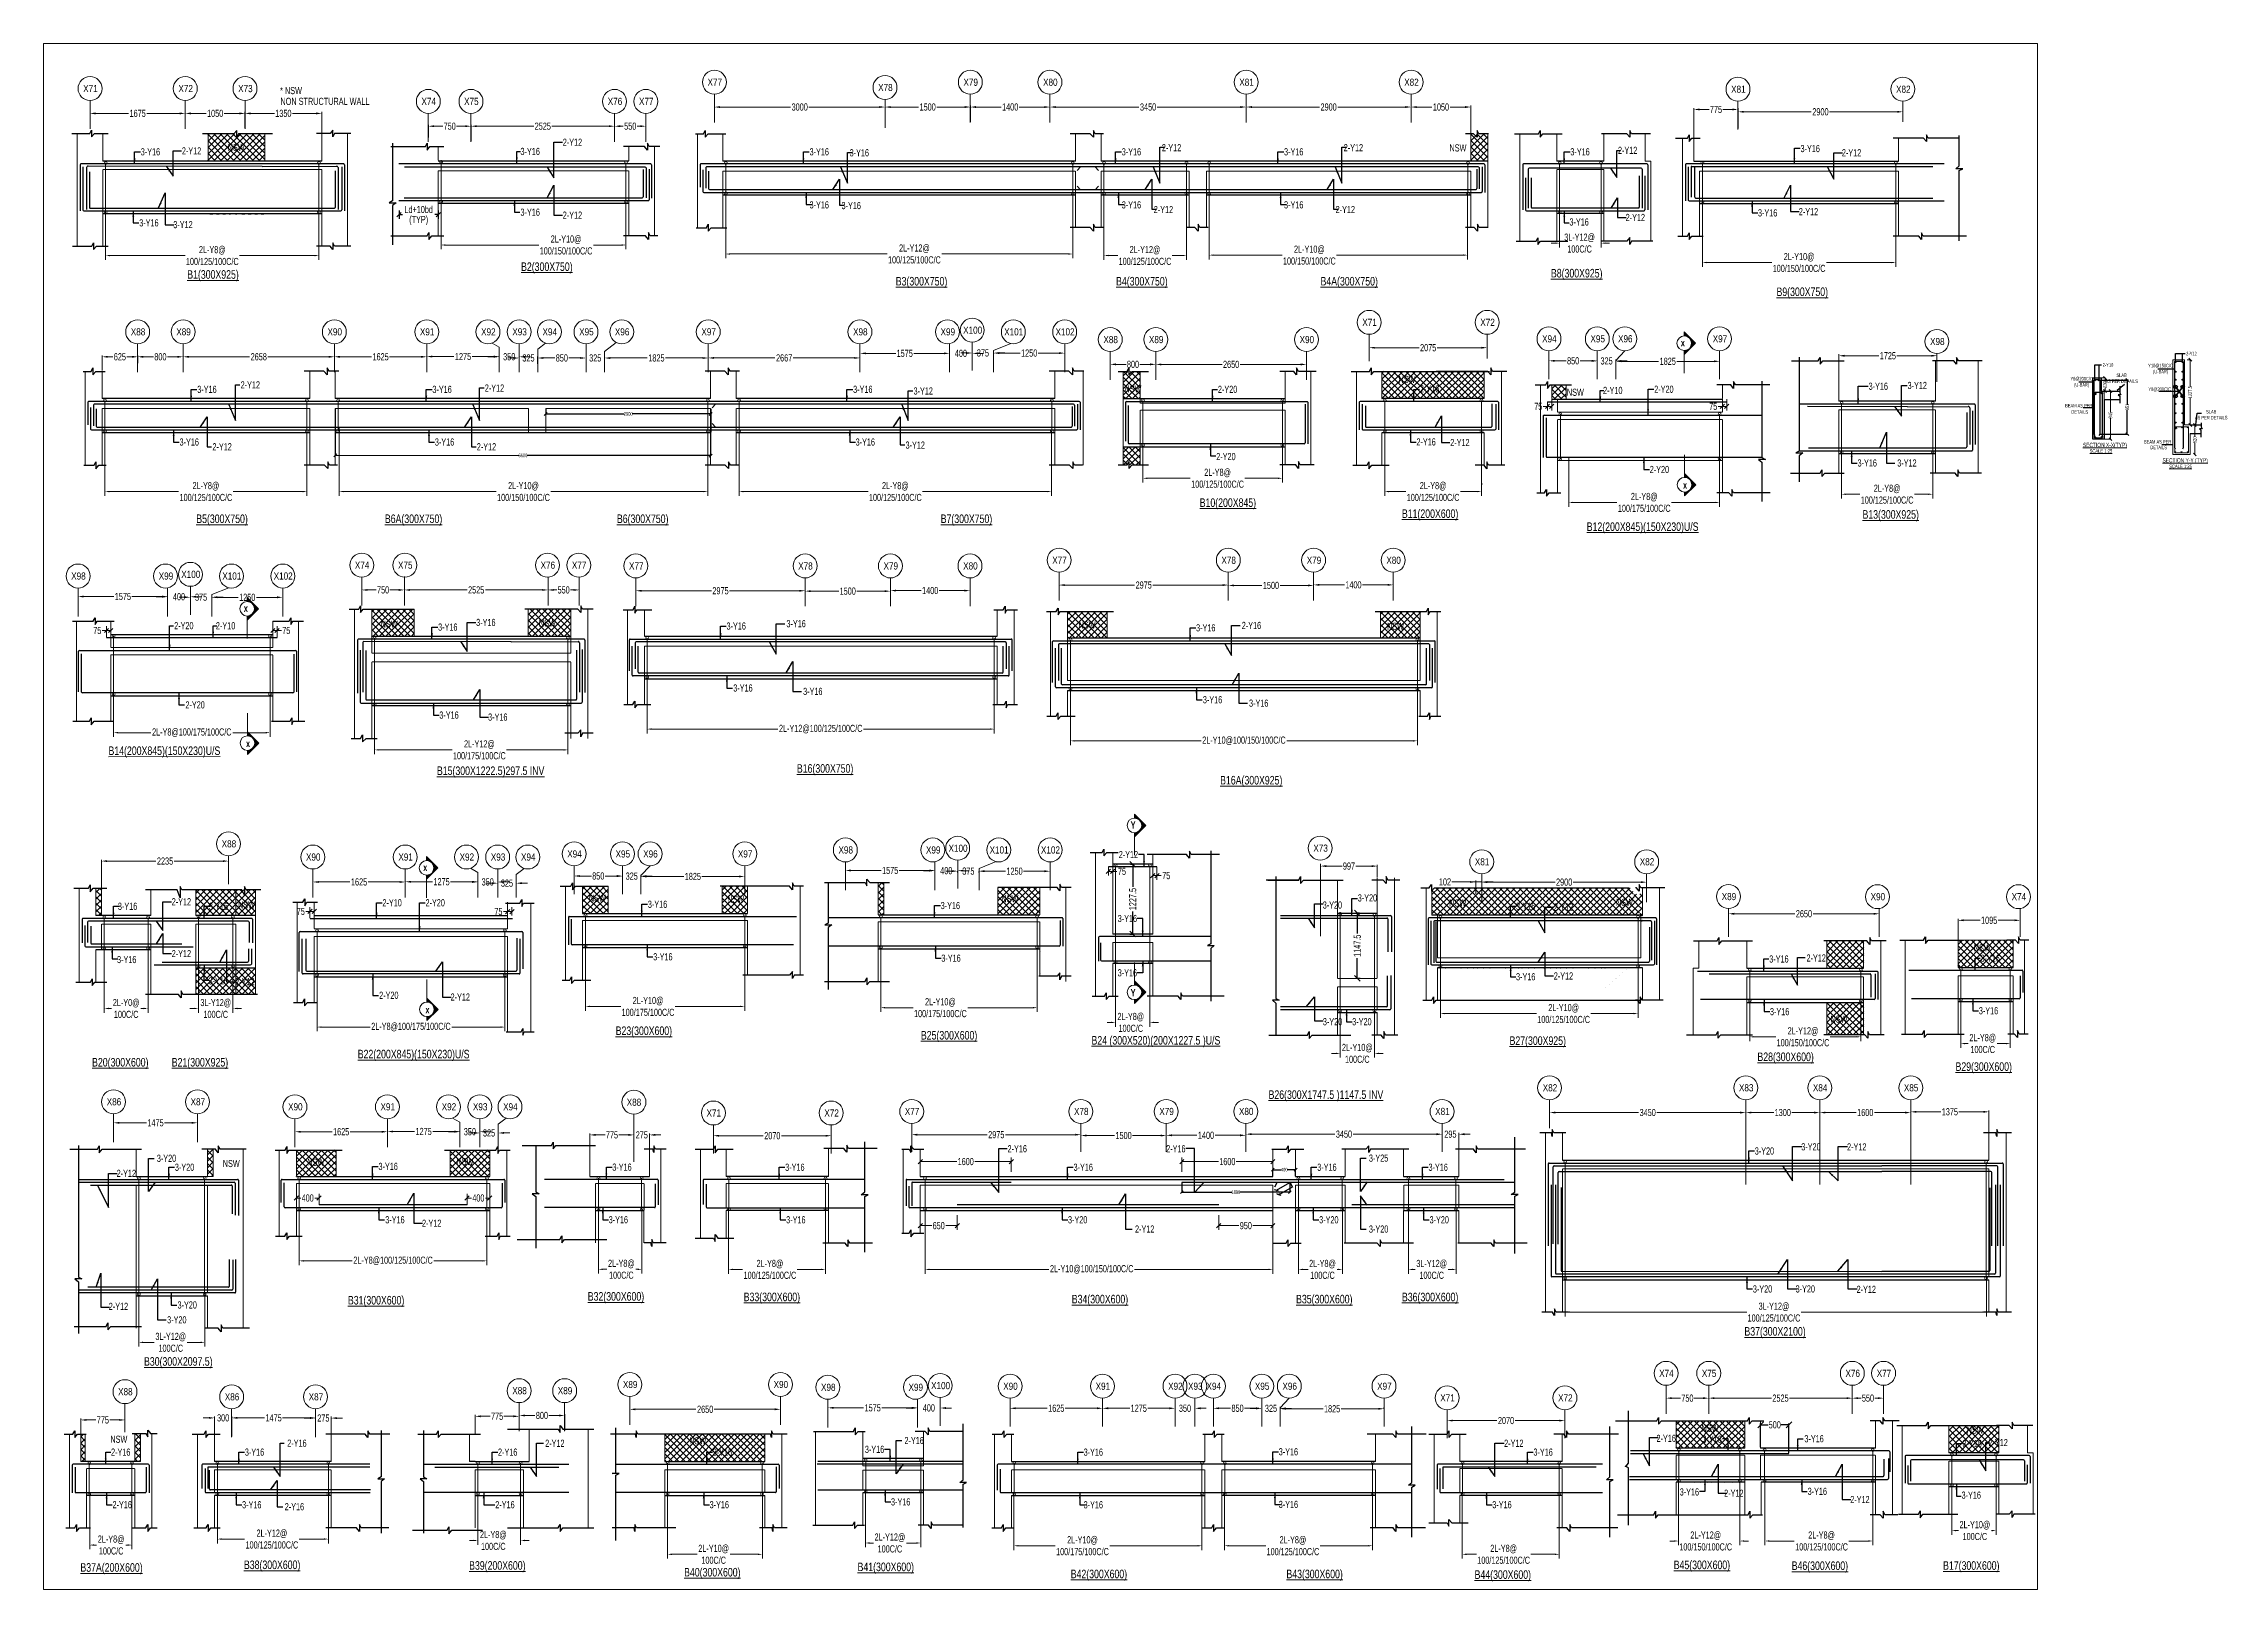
# Model space of a CAD drawing. Header units: millimetres. Extents: x -2697 to 288508, y -1308 to 60928.
# Drawn here: x -2697 to 35648, y 3901 to 31071 of the extents above; entities that cross this region are included whole.
import ezdxf
from ezdxf.enums import TextEntityAlignment as Align

# ---------------------------------------------------------------- set-up
doc = ezdxf.new("R2010")
doc.units = ezdxf.units.MM
doc.header["$LTSCALE"] = 100
for name, pattern in [('ACAD_ISO04W100', [30, 24, -3, 0, -3]), ('CONTINOUS', [0]), ('CONTINU', [0]), ('Grid Line', [22.225, 12.7, -3.175, 3.175, -3.175]), ('HIDDEN', [0.375, 0.25, -0.125])]:
    doc.linetypes.add(name, pattern=pattern)
doc.layers.get('Defpoints').update_dxf_attribs({"color": 1, "lineweight": 0})
for name, color, linetype in [('-S-ARROW', 253, 'Continuous'), ('-S-BAR', 3, 'Continuous'), ('-S-DIM', 251, 'Continuous'), ('-S-MISC', 8, 'Continuous'), ('-STR-BEAM', 7, 'CONTINU'), ('-STR-REINF', 3, 'Continuous'), ('-STR-TEXT', 6, 'Continuous'), ('A-ANNO-DIMS', 7, 'Continuous'), ('dim', 8, 'Continuous'), ('HATCH', 7, 'Continuous'), ('rein', 3, 'Continuous'), ('TEXT', 2, 'Continuous')]:
    doc.layers.add(name, color=color, linetype=linetype)
for name, color, linetype, lineweight in [('-S-STIRUP', 11, 'Continuous', 9), ('-S-TEXT', 6, 'Continuous', 0), ('-STR-COLUMN', 5, 'HIDDEN', 13), ('-STR-RF-DIM', 252, 'CONTINOUS', 20), ('A-ANNO-GRID-LINE', 252, 'ACAD_ISO04W100', 20), ('A-ANNO-GRID-TEXT', 13, 'Continuous', 15), ('A-WALL-____-MCUT', 4, 'Continuous', 15), ('Column outline', 5, 'Continuous', 0), ('G-ANNO-SYMB', 8, 'CONTINOUS', 9), ('GRID DIM', 252, 'Continuous', 9), ('S-COL HATCH', 9, 'Continuous', 35), ('S-GRID-____-OTLN', 8, 'Continuous', 18), ('SEC TEXT', 9, 'Continuous', 18), ('SLAB LINE', 254, 'HIDDEN', 20)]:
    doc.layers.add(name, color=color, linetype=linetype, lineweight=lineweight)
doc.styles.add('BEAM-LS', font='romans.shx', dxfattribs={"width": 0.8})
doc.styles.add('Dim.s & Anno.(Misc.)', font='ARIALN.TTF')
doc.styles.add('sd', font='ARIALN.TTF')
doc.styles.add('SOBHA', font='swisscl.ttf', dxfattribs={"width": 0.9})
doc.styles.add('sobha.sed', font='swisscl.ttf')
doc.styles.add('Swis721 LtCn BT_B', font='', dxfattribs={"width": 0.9, "height": 250})
doc.styles.get('Swis721 LtCn BT_B').set_extended_font_data('Swis721 LtCn BT', bold=True)
doc.dimstyles.new('S--25', dxfattribs={"dimscale": 25, "dimtxt": 2.5, "dimasz": 2, "dimexe": 0.25, "dimexo": 0.25, "dimgap": 0.1, "dimtad": 0, "dimdec": 0, "dimrnd": 0.0005, "dimzin": 0, "dimdsep": 46, "dimtxsty": 'SOBHA', "dimblk": 'OBLIQUE', "dimcen": 0.09, "dimclrd": 8, "dimclre": 8, "dimclrt": 6, "dimadec": 0, "dimazin": 0, "dimtfac": 1, "dimtdec": 0, "dimtofl": 0, "dimtmove": 0, "dimatfit": 3, "dimfxl": 0.18, "dimtolj": 1, "dimtzin": 0, "dimlwd": -1, "dimlwe": -1, "dimarcsym": 0})
doc.dimstyles.new('S-25', dxfattribs={"dimscale": 25, "dimtxt": 2.5, "dimasz": 2.5, "dimexe": 0.25, "dimexo": 0.25, "dimgap": 0.1, "dimtad": 0, "dimdec": 0, "dimrnd": 0.0005, "dimzin": 0, "dimdsep": 46, "dimtxsty": 'SOBHA', "dimblk": 'OBLIQUE', "dimcen": 0.09, "dimclrd": 8, "dimclre": 8, "dimclrt": 6, "dimadec": 0, "dimazin": 0, "dimtfac": 1, "dimtdec": 0, "dimtofl": 0, "dimtmove": 0, "dimatfit": 3, "dimfxl": 0.18, "dimtolj": 1, "dimtzin": 0, "dimlwd": -1, "dimlwe": -1, "dimarcsym": 0})
doc.dimstyles.new('S-50', dxfattribs={"dimscale": 50, "dimtxt": 2.5, "dimasz": 2, "dimexe": 0.5, "dimexo": 0.25, "dimgap": 0.25, "dimtad": 0, "dimdec": 0, "dimrnd": 0.0005, "dimzin": 0, "dimdsep": 46, "dimtxsty": 'sobha.sed', "dimblk": 'OBLIQUE', "dimcen": 0.09, "dimclrd": 8, "dimclre": 8, "dimclrt": 6, "dimadec": 0, "dimazin": 0, "dimtfac": 1, "dimtdec": 0, "dimtofl": 0, "dimtmove": 2, "dimatfit": 3, "dimfxl": 0.18, "dimtolj": 1, "dimtzin": 0, "dimlwd": -1, "dimlwe": -1, "dimarcsym": 0})
doc.dimstyles.new('S-DIM50', dxfattribs={"dimscale": 50, "dimtxt": 2.5, "dimasz": 1.5, "dimexe": 1.5, "dimexo": 1, "dimgap": 0.5, "dimtad": 0, "dimdec": 0, "dimzin": 0, "dimdsep": 46, "dimtxsty": 'SOBHA', "dimcen": 0.09, "dimclrd": 256, "dimclre": 256, "dimclrt": 6, "dimadec": 5, "dimazin": 0, "dimtfac": 1, "dimtdec": 0, "dimtofl": 0, "dimtmove": 0, "dimatfit": 3, "dimfxl": 0.18, "dimtolj": 1, "dimtzin": 0, "dimlwd": -1, "dimlwe": -1, "dimarcsym": 0})
doc.dimstyles.new('STIRUP', dxfattribs={"dimscale": 50, "dimtxt": 2.5, "dimasz": 2.2, "dimexe": 0, "dimexo": 0, "dimgap": 0.5, "dimtad": 0, "dimdec": 0, "dimzin": 0, "dimdsep": 46, "dimtxsty": 'BEAM-LS', "dimblk": 'DOTSMALL', "dimcen": 0.09, "dimclrd": 256, "dimclre": 256, "dimclrt": 256, "dimadec": 5, "dimazin": 0, "dimtfac": 1, "dimtdec": 0, "dimtofl": 0, "dimtmove": 0, "dimatfit": 3, "dimldrblk": 'DOTSMALL', "dimfxl": 0, "dimfxlon": 1, "dimtolj": 1, "dimtzin": 0, "dimlwd": -1, "dimlwe": -1, "dimarcsym": 0})
pattern_1 = [(45, (-83878.65, -147513.79), (-56.1266, 56.1266), []), (135, (-83878.65, -147513.79), (-56.1266, -56.1266), [])]
pattern_2 = [(45, (153109.27, 1308.34), (-56.1266, 56.1266), []), (135, (153109.27, 1308.34), (-56.1266, -56.1266), [])]

msp = doc.modelspace()

# ---------------------------------------------------------------- texts
at = {"layer": '-S-TEXT', "color": 6, "style": 'sobha.sed'}
for s, p in [('* NSW', (1461.58, 30182.66, 0)), ('NON STRUCTURAL WALL', (1467.42, 29993.7, 0)), ('NSW', (539.74, 29183.46, 178586.59)), ('NSW', (22022.18, 29175.11, 0)), ('NSW', (16307.07, 24939.3, 178586.59)), ('NSW', (21125.85, 25105.82, 178586.59)), ('NSW', (24086.74, 24880.2, 178586.59)), ('NSW', (3230.53, 20803.81, 178586.59)), ('NSW', (6011.66, 20824.46, 178586.59)), ('NSW', (15500.68, 20788.56, 178586.59)), ('NSW', (20923.64, 20765.85, 0)), ('NSW', (6890.22, 15987.22, 178586.59)), ('NSW', (14143.35, 15978.12, 178586.59)), ('NSW', (721.73, 15868.41, 178586.59)), ('NSW', (9323.31, 15969.72)), ('NSW', (22018.11, 15901.97, 178586.59)), ('NSW', (24949.69, 15914.25, 178586.59)), ('NSW', (31241.39, 15113.59, 178586.59)), ('NSW', (28721.21, 13862.42, 178586.59)), ('NSW', (452.78, 11323.7, 0)), ('NSW', (1939.49, 11345.69, 178586.59)), ('NSW', (4562.49, 11358.49, 0)), ('NSW', (-1523.86, 6477.66)), ('NSW', (8655.39, 6450.09, 178586.59)), ('NSW', (26454.93, 6671.03, 178586.59)), ('NSW', (31116, 6638.15))]:
    msp.add_text(s, height=125, dxfattribs=at).set_placement(p)
at = {"layer": '-STR-TEXT', "color": 6, "style": 'SOBHA'}
for s, p in [('3-Y16', (5687.36, 29113.03, 0)), ('3-Y16', (5687.36, 28045.76, -0.07)), ('2-Y10', (24722.75, 24912.97, -0.07)), ('2-Y10', (331.8, 20775.47, 0))]:
    msp.add_text(s, height=125, dxfattribs=at).set_placement(p)
at = {"layer": '-STR-TEXT', "color": 6, "char_height": 125, "style": 'SOBHA'}
for s, insert, attachment_point in [('\\A1;3-Y16', (-988.37, 29231.64, 0), 1), ('\\A1;2-Y12', (-265.09, 29122.61, 178586.59), 7), ('\\A1;2-Y12', (6431.81, 29274.45, 178586.59), 7), ('\\A1;3-Y16', (10770.87, 29231.64, 0), 1), ('\\A1;3-Y16', (11475.66, 29214.75, 0), 1), ('\\A1;3-Y16', (16260.69, 29231.64, 0), 1), ('\\A1;2-Y12', (16965.47, 29303.99, 0), 1), ('\\A1;3-Y16', (19114.07, 29231.64, 0), 1), ('\\A1;2-Y12', (20163.42, 29303.99, 0), 1), ('\\A1;3-Y16', (24147.91, 29231.64, -178586.59), 1), ('\\A1;2-Y12', (25325.25, 29256.83, -178586.59), 3), ('\\A1;3-Y16', (28195.32, 29288.97, 0), 1), ('\\A1;2-Y12', (29262.76, 29215.32, 0), 3), ('\\A1;2-Y12', (6431.81, 28118.63, 178586.59), 1), ('\\A1;3-Y16', (10770.87, 28299.07, 0), 1), ('\\A1;3-Y16', (11333.39, 28286.6, 0), 1), ('\\A1;3-Y16', (16260.69, 28299.07, 0), 1), ('\\A1;2-Y12', (16823.2, 28216.98, 0), 1), ('\\A1;3-Y16', (19114.07, 28299.07, 0), 1), ('\\A1;2-Y12', (20021.15, 28216.98, 0), 1), ('\\A1;3-Y16', (24131.93, 27871.61, -178586.59), 7), ('\\A1;2-Y12', (25460.61, 27953.16, -178586.59), 9), ('\\A1;3-Y16', (27446.86, 28031.47, 0), 7), ('\\A1;2-Y12', (28505.01, 28054.75, 0), 9), ('\\A1;3-Y16', (-1016.01, 27856.09, 0), 7), ('\\A1;3-Y12', (-76.4, 27825.26, 0), 9), ('\\A1;3-Y16', (4.95, 25056.33, 0), 1), ('\\A1;2-Y12', (767.51, 25134.42, 0), 1), ('\\A1;3-Y16', (4139.29, 25056.33, 0), 1), ('\\A1;2-Y12', (5060.93, 25079.02, 0), 1), ('\\A1;3-Y16', (11537.15, 25056.33, 0), 1), ('\\A1;3-Y12', (12599.46, 25027.51, 0), 1), ('\\A1;2-Y20', (17951.1, 25056.33, 0), 1), ('\\A1;2-Y16', (21502.47, 25065.37, 0), 1), ('\\A1;2-Y20', (25622.74, 25057.96, 0), 1), ('\\A1;3-Y16', (29732.13, 25110.74, 277833.87), 3), ('\\A1;3-Y12', (30077.73, 24998.1, 178586.59), 7), ('\\A1;3-Y16', (-306.34, 24130.78, 0), 1), ('\\A1;2-Y12', (271.88, 24047.4, 0), 1), ('\\A1;3-Y16', (4183, 24130.78, 0), 1), ('\\A1;2-Y12', (4920.3, 24047.4, 0), 1), ('\\A1;3-Y16', (11580.86, 24130.78, 0), 1), ('\\A1;3-Y12', (12458.82, 24076.99, 0), 1), ('\\A1;2-Y20', (17921.78, 23748.22, 0), 7), ('\\A1;2-Y16', (21441.65, 24005.78, 0), 7), ('\\A1;2-Y12', (22036.21, 24122.07, 178586.59), 1), ('\\A1;2-Y20', (25544, 23521.23, 0), 7), ('\\A1;3-Y16', (29198.04, 23636.06, 178588.31), 7), ('\\A1;3-Y12', (29896.47, 23635.64, 0.24), 7), ('\\A1;2-Y20', (-61.54, 20775.99, 0.07), 9), ('\\A1;3-Y16', (4240.16, 20877.79, 0), 1), ('\\A1;3-Y16', (4908.82, 20832.6, 178586.59), 7), ('\\A1;3-Y16', (9310.94, 20896.02, 0), 1), ('\\A1;3-Y16', (10704.42, 20938.01, 0), 3), ('\\A1;3-Y16', (17567.5, 20864.37, 0), 1), ('\\A1;2-Y16', (18710.64, 20906.36, 0), 3), ('\\A1;3-Y16', (9769.74, 19680.47, 0), 9), ('\\A1;3-Y16', (10997.82, 19620.76, 0), 9), ('\\A1;3-Y16', (18026.3, 19473.82, 0), 9), ('\\A1;2-Y20', (136.58, 19383.72, 0), 9), ('\\A1;3-Y16', (4261.29, 19204.74, 0), 7), ('\\A1;3-Y16', (5459.03, 19169.16, 0), 9), ('\\A1;3-Y16', (18838.34, 19414.11, 0), 9), ('\\A1;2-Y12', (16547.5, 16880.1, 0), 3), ('\\A1;3-Y20', (20410.2, 16117.6, 0), 1), ('\\A1;3-Y16', (-1050.37, 15970.17, 0), 3), ('\\A1;2-Y12', (-444.12, 15924.98, 178586.59), 7), ('\\A1;3-Y16', (545.62, 15970.17, 0), 3), ('\\A1;2-Y10', (3261.11, 16032.66, 0), 1), ('\\A1;2-Y20', (4018.44, 16032.66, 0), 1), ('\\A1;3-Y16', (7927.98, 16005.84, 0), 1), ('\\A1;3-Y16', (13076.68, 15983.49, 0), 1), ('\\A1;3-Y16', (16529.25, 15755.66, 0), 3), ('\\A1;3-Y20', (19794.36, 15865.06, 0), 7), ('\\A1;3-Y16', (23192.91, 15971.34, 0), 1), ('\\A1;2-Y12', (23856.7, 15831.72, 0), 7), ('\\A1;3-Y16', (-1065.61, 15034.3, 0), 3), ('\\A1;2-Y12', (-444.12, 15138.91, 178586.59), 1), ('\\A1;3-Y16', (8021.39, 14955.79, 0), 7), ('\\A1;3-Y16', (13087.85, 15058.44, 0), 1), ('\\A1;3-Y16', (27645.22, 15043.78, 0), 1), ('\\A1;2-Y12', (28300.47, 14936.26, 0), 7), ('\\A1;3-Y16', (31359.76, 15058.16, 0), 1), ('\\A1;3-Y16', (543.62, 14659.3, 0), 3), ('\\A1;2-Y12', (672.93, 14644.6, 0), 1), ('\\A1;3-Y16', (16529.25, 14674.48, 0), 9), ('\\A1;3-Y16', (23192.91, 14605.77, 0), 7), ('\\A1;2-Y12', (23856.7, 14745.38, 0), 1), ('\\A1;2-Y20', (3542.74, 14278.91, 0), 9), ('\\A1;2-Y12', (4799.25, 14250.03, 0), 9), ('\\A1;3-Y20', (19796.4, 13814.98, 0), 7), ('\\A1;3-Y20', (20312.81, 13814.98, 0), 7), ('\\A1;3-Y16', (27657.89, 14118.73, 0), 1), ('\\A1;3-Y16', (31330.44, 14007.62, 0), 7), ('\\A1;3-Y20', (-705.81, 11413.64, 0), 7), ('\\A1;2-Y16', (14252.54, 11581.84, 0), 7), ('\\A1;2-Y16', (17381.04, 11581.84, 0), 9), ('\\A1;3-Y25', (20606.38, 11416.83, 0), 7), ('\\A1;3-Y20', (27390.73, 11669.22, 0), 1), ('\\A1;3-Y20', (28208.14, 11615.54, 0), 7), ('\\A1;2-Y12', (29013.39, 11615.54, 0), 7), ('\\A1;2-Y12', (-1072.61, 11276.01, 0), 3), ('\\A1;3-Y20', (-388.34, 11383.55, 0), 1), ('\\A1;3-Y16', (3191.3, 11398.55, 0), 1), ('\\A1;3-Y16', (7302.38, 11385.67, 0), 1), ('\\A1;3-Y16', (10342.12, 11383.55, 0), 1), ('\\A1;3-Y16', (15412.59, 11383.55, 0), 1), ('\\A1;3-Y16', (19697.53, 11383.55, 0), 1), ('\\A1;3-Y16', (21653.71, 11383.55, 0), 1), ('\\A1;3-Y16', (3650.1, 10333.5, 0), 9), ('\\A1;2-Y12', (4296.49, 10273.79), 9), ('\\A1;3-Y16', (7238.71, 10335.13, 0), 7), ('\\A1;3-Y16', (10359.72, 10333, 0), 7), ('\\A1;3-Y20', (15314.81, 10333, 0), 7), ('\\A1;3-Y20', (19731.24, 10333, 0), 7), ('\\A1;3-Y20', (21672.42, 10333, 0), 7), ('\\A1;2-Y12', (16493.61, 10297.01, 0), 1), ('\\A1;3-Y20', (20606.38, 10297.01, 0), 1), ('\\A1;3-Y20', (27357.47, 9243.68, 0), 1), ('\\A1;3-Y20', (28109.31, 9244.4, 0), 1), ('\\A1;2-Y12', (29181.29, 9237.32, 0), 1), ('\\A1;2-Y12', (-1210.94, 8938.11, 0), 3), ('\\A1;3-Y20', (-341.94, 8835.5, 0), 7), ('\\A1;3-Y20', (-524.74, 8574.97, 0), 7), ('\\A1;2-Y16', (1586.76, 6406.31, 0), 7), ('\\A1;2-Y12', (6122.16, 6406.31, 0), 7), ('\\A1;2-Y16', (12439.8, 6453.33, 0), 7), ('\\A1;2-Y12', (22983.54, 6406.31, 0), 7), ('\\A1;2-Y16', (26002.92, 6617.53, 0), 3), ('\\A1;3-Y16', (26809.3, 6601.89, 0), 3), ('\\A1;3-Y16', (28263.42, 6612.35, 0), 1), ('\\A1;3-Y16', (31043.09, 6528.32, 0), 1), ('\\A1;2-Y12', (31839.72, 6543.51, 0), 3), ('\\A1;2-Y16', (-1510.93, 6376.22, 0), 1), ('\\A1;3-Y16', (841.63, 6376.22, 0), 1), ('\\A1;2-Y16', (5293.09, 6376.22, 0), 1), ('\\A1;3-Y16', (9068.12, 6376.22, 0), 1), ('\\A1;3-Y16', (12083.58, 6424.92, 0), 3), ('\\A1;3-Y16', (15590.07, 6376.22, 0), 1), ('\\A1;3-Y16', (19020.22, 6382.43, 0), 1), ('\\A1;3-Y16', (23499.11, 6376.22, 0), 1), ('\\A1;2-Y16', (-1485.27, 5325.68, 0), 7), ('\\A1;3-Y16', (793.32, 5450.68, 0), 1), ('\\A1;2-Y16', (1543.23, 5416.87, 0), 1), ('\\A1;2-Y16', (5244.78, 5325.68, 0), 7), ('\\A1;3-Y16', (9013.7, 5325.68, 0), 7), ('\\A1;3-Y16', (12203.13, 5374.37, 0), 7), ('\\A1;3-Y16', (15590.07, 5450.68, 0), 1), ('\\A1;3-Y16', (19020.22, 5456.89, 0), 1), ('\\A1;3-Y16', (22775.61, 5325.68, 0), 7), ('\\A1;3-Y16', (26410.83, 5549.35, 0), 9), ('\\A1;2-Y12', (27192.04, 5528.13, 0), 9), ('\\A1;3-Y16', (28320.51, 5559.73, 0), 7), ('\\A1;2-Y12', (29409.48, 5418.13, 0), 9), ('\\A1;3-Y16', (31027.11, 5493.3), 7)]:
    msp.add_mtext(s, dxfattribs=dict(at, insert=insert, attachment_point=attachment_point))
at = {"layer": 'G-ANNO-SYMB', "color": 5, "char_height": 126.62, "width": 169.2306, "line_spacing_factor": 0.964267, "style": 'Swis721 LtCn BT_B'}
for s, insert, attachment_point in [('x', (26126.23, 25875.07, 0), 2), ('x', (26165.02, 23247.06, 0), 8), ('x', (858.71, 21208.56, 0), 2), ('x', (897.5, 18705.24, 0), 8), ('Y', (16459.25, 17399.88, 0), 2), ('x', (4013.24, 16653.21, 0), 2), ('Y', (16459.25, 14324.86, 0), 8), ('x', (4052.03, 14025.19, 0), 8)]:
    msp.add_mtext(s, dxfattribs=dict(at, insert=insert, attachment_point=attachment_point))
at = {"layer": 'SEC TEXT', "color": 1, "linetype": 'ByBlock', "style": 'sobha.sed'}
for s, rotation, p in [('%%UB2(300X750)', 0.010721, (5698.41, 27074.95)), ('%%UB1(300X925)', 359.989279, (-171.35, 26938.16, 0)), ('%%UB3(300X750)', 359.989279, (12286.61, 26819.51, 0)), ('%%UB4(300X750)', 359.989279, (16160.47, 26819.51, 0)), ('%%UB4A(300X750)', 359.989279, (19755.03, 26819.51, 0)), ('%%UB8(300X925)', 359.989279, (23806.57, 26960.83, -178586.59)), ('%%UB9(300X750)', 0.010721, (27772.58, 26634.05, 0)), ('%%UB10(200X845)', 0.010721, (17630.6, 22927.53, 0)), ('%%UB5(300X750)', 359.989279, (-12.48, 22644.2, 0)), ('%%UB6A(300X750)', 359.989279, (3303.74, 22644.2, 0)), ('%%UB6(300X750)', 359.989279, (7383.61, 22644.2, 0)), ('%%UB7(300X750)', 359.989279, (13076.49, 22644.2, 0)), ('%%UB11(200X600)', 359.989279, (21186.37, 22733.74, 0)), ('%%UB12(200X845)(150X230)U/S', 0.010721, (24435.63, 22505.21, 0)), ('%%UB13(300X925)', 359.989279, (29284.79, 22720.33, 178589.56)), ('%%UB14(200X845)(150X230)U/S', 0.010721, (-1556.14, 18567.2, 0)), ('%%UB16(300X750)', 0.010721, (10548.3, 18255.38, 0)), ('%%UB15(300X1222.5)297.5 INV', 359.989279, (4218.84, 18215.33, 0)), ('%%UB16A(300X925)', 0.010721, (17989.86, 18048.73, 0)), ('%%UB23(300X600)', 0.010721, (7361.51, 13645.19, 0)), ('%%UB25(300X600)', 0.010721, (12728.01, 13565.84)), ('%%UB24 (300X520)(200X1227.5 )U/S', 359.989279, (15727.88, 13476.79, 0)), ('%%UB27(300X925)', 359.989279, (23078.81, 13471.48, 0)), ('%%UB20(300X600)', 359.989279, (-1844.66, 13091.32, -178586.59)), ('%%UB21(300X925)', 359.989279, (-443.76, 13091.32, -178586.59)), ('%%UB22(200X845)(150X230)U/S', 0.010721, (2826.37, 13234.77, 0)), ('%%UB28(300X600)', 359.989279, (27436.93, 13187.01, 0)), ('%%UB29(300X600)', 0.010721, (30920.61, 13014.69, 0)), ('%%UB26(300X1747.5 )1147.5 INV', 359.989279, (18841.37, 12522.38, 0)), ('%%UB31(300X600)', 0.010721, (2653.66, 8908.41, 0)), ('%%UB32(300X600)', 0.010721, (6871.07, 8975.53)), ('%%UB33(300X600)', 359.989279, (9612.64, 8966.74, 0)), ('%%UB34(300X600)', 0.010721, (15381.1, 8927.85, 0)), ('%%UB35(300X600)', 0.010721, (19325.41, 8927.85, 0)), ('%%UB36(300X600)', 0.010721, (21186.79, 8964.87, 0)), ('%%UB37(300X2100)', 0.010721, (27208.66, 8360.42, 0)), ('%%UB30(300X2097.5)', 0.010721, (-931.53, 7832.04, 0)), ('%%UB37A(200X600)', 359.989279, (-2049.88, 4211.12, 0)), ('%%UB38(300X600)', 359.989279, (825.38, 4258.19, 0)), ('%%UB39(200X600)', 0.010721, (4785.08, 4246.38, 0)), ('%%UB40(300X600)', 0.010721, (8565.3, 4127.39, 0)), ('%%UB41(300X600)', 359.989279, (11615.22, 4221.67)), ('%%UB42(300X600)', 359.989279, (15362.59, 4096.82, 0)), ('%%UB43(300X600)', 359.989279, (19155.59, 4096.82, 0)), ('%%UB44(300X600)', 359.989279, (22464.47, 4085.74, 0)), ('%%UB45(300X600)', 359.989279, (25965.08, 4257.08, 0)), ('%%UB46(300X600)', 359.989279, (28039.59, 4242.28, 0)), ('%%UB17(300X600)', 359.989279, (30701.74, 4245.51, 0))]:
    msp.add_text(s, height=150, rotation=rotation, dxfattribs=at).set_placement(p)
at = {"layer": 'SEC TEXT', "color": 1, "linetype": 'ByBlock', "style": 'sd', "width": 0.8}
for s, height, p in [('%%USECTION X-X(TYP)', 75, (33160.66, 23979.52)), ('%%USCALE 1:25', 63, (33279.72, 23879.41)), ('%%USECTION Y-Y (TYP)', 75, (34559.85, 23709.09)), ('%%USCALE 1:25', 63, (34678.91, 23608.98))]:
    msp.add_text(s, height=height, rotation=0.010721, dxfattribs=at).set_placement(p)
at = {"layer": 'TEXT', "char_height": 62.5, "attachment_point": 5, "style": 'SOBHA'}
for s, insert in [('2-Y10', (33601.41, 25422.34)), ('Y10@150C/C', (34526.04, 25405.46, 0)), ('(U-BAR)', (34526.04, 25295.7, 0)), ('2-Y12', (35069.19, 25622.65)), ('Y8@200C/C', (33139.09, 25175.6)), ('(U-BAR)', (33139.09, 25063)), ('SLAB \\PAS PER DETAILS', (33840.66, 25189.36)), ('Y8@200C/C', (34510.62, 24990.94)), ('BEAM AS PER', (33086.7, 24706.1)), ('DETAILS', (33104.65, 24596.06)), ('SLAB \\PAS PER DETAILS', (35416.6, 24548.68, 0)), ('BEAM AS PER', (34473.66, 24071.62, 0)), ('DETAILS', (34491.61, 23972.61))]:
    msp.add_mtext(s, dxfattribs=dict(at, insert=insert))

# ---------------------------------------------------------------- blocks, each defined once
blk = doc.blocks.new('_Oblique')
at = {"color": 0, "linetype": 'ByBlock', "lineweight": -2}
blk.add_line((-0.5, -0.5), (0.5, 0.5), dxfattribs=at)
blk = doc.blocks.new('*D76')
at = {"layer": '-STR-RF-DIM', "transparency": 16777216}
for p, q in [((-1606, 28169), (-1606, 27270)), ((2144, 28123), (2144, 27270)), ((-1531, 27345), (-210, 27345)), ((2069, 27345), (749, 27345))]:
    blk.add_line(p, q, dxfattribs=at)
for points in [[(-1531, 27358), (-1531, 27333), (-1606, 27345)], [(2069, 27358), (2069, 27333), (2144, 27345)]]:
    blk.add_solid(points, dxfattribs=at)
at = {"layer": 'Defpoints', "color": 0, "transparency": 16777216}
for p in [(-1606, 28169, 178587), (2144, 28123, 0), (2144, 27345)]:
    blk.add_point(p, dxfattribs=at)
at = {"layer": '-STR-RF-DIM', "color": 6, "transparency": 16777216, "insert": (269, 27345), "char_height": 125, "attachment_point": 5, "style": 'SOBHA'}
blk.add_mtext('\\A1;2L-Y8@\\P100/125/100C/C', dxfattribs=at)
blk = doc.blocks.new('_DotSmall')
at = {"color": 0, "linetype": 'ByBlock', "const_width": 0.5}
blk.add_lwpolyline([(-0.0625, 0, 1), (0.0625, 0, 1)], format="xyb", close=True, dxfattribs=at)
blk = doc.blocks.new('*D77')
at = {"layer": '-S-STIRUP', "ltscale": 100, "transparency": 16777216}
blk.add_line((-1606, 28112), (-1606, 28973), dxfattribs=at)
at = {"layer": 'Defpoints', "color": 0, "linetype": 'CONTINU', "ltscale": 100, "transparency": 16777216}
for p in [(-1606, 28973), (-1606, 28973), (-1606, 28112)]:
    blk.add_point(p, dxfattribs=at)
at = {"layer": '-S-STIRUP', "linetype": 'CONTINU', "ltscale": 100, "transparency": 16777216, "xscale": 100, "yscale": 100, "zscale": 100}
for p, rotation in [((-1606, 28973), 90), ((-1606, 28112), 270)]:
    blk.add_blockref('_DotSmall', p, dxfattribs=dict(at, rotation=rotation))
blk = doc.blocks.new('*D78')
at = {"layer": '-S-STIRUP', "ltscale": 100, "transparency": 16777216}
blk.add_line((2144, 28112), (2144, 28973), dxfattribs=at)
at = {"layer": 'Defpoints', "color": 0, "linetype": 'CONTINU', "ltscale": 100, "transparency": 16777216}
for p in [(2144, 28973), (2144, 28973), (2144, 28112)]:
    blk.add_point(p, dxfattribs=at)
at = {"layer": '-S-STIRUP', "linetype": 'CONTINU', "ltscale": 100, "transparency": 16777216, "xscale": 100, "yscale": 100, "zscale": 100}
for p, rotation in [((2144, 28973), 90), ((2144, 28112), 270)]:
    blk.add_blockref('_DotSmall', p, dxfattribs=dict(at, rotation=rotation))
blk = doc.blocks.new('*D79')
at = {"layer": '-STR-RF-DIM', "transparency": 16777216}
for p, q in [((20101, 14082), (20101, 13247)), ((20704, 14119), (20704, 13247)), ((20026, 13322), (19951, 13322)), ((20779, 13322), (20854, 13322))]:
    blk.add_line(p, q, dxfattribs=at)
for points in [[(20026, 13334), (20026, 13309), (20101, 13322)], [(20779, 13334), (20779, 13309), (20704, 13322)]]:
    blk.add_solid(points, dxfattribs=at)
at = {"layer": 'Defpoints', "color": 0, "transparency": 16777216}
for p in [(20101, 14082, 0), (20704, 14119, 178587), (20101, 13322)]:
    blk.add_point(p, dxfattribs=at)
at = {"layer": '-STR-RF-DIM', "color": 6, "transparency": 16777216, "insert": (20402, 13322), "char_height": 125, "attachment_point": 5, "style": 'SOBHA'}
blk.add_mtext('\\A1;2L-Y10@\\P100C/C', dxfattribs=at)
blk = doc.blocks.new('*D80')
at = {"layer": '-S-STIRUP', "ltscale": 100, "transparency": 16777216}
blk.add_line((20704, 14071), (20704, 15754), dxfattribs=at)
at = {"layer": 'Defpoints', "color": 0, "linetype": 'CONTINU', "ltscale": 100, "transparency": 16777216}
for p in [(20704, 15754, 0), (20704, 15754), (20704, 14071)]:
    blk.add_point(p, dxfattribs=at)
at = {"layer": '-S-STIRUP', "linetype": 'CONTINU', "ltscale": 100, "transparency": 16777216, "xscale": 100, "yscale": 100, "zscale": 100}
for p, rotation in [((20704, 15754), 90), ((20704, 14071), 270)]:
    blk.add_blockref('_DotSmall', p, dxfattribs=dict(at, rotation=rotation))
blk = doc.blocks.new('*D81')
at = {"layer": '-S-STIRUP', "ltscale": 100, "transparency": 16777216}
blk.add_line((20101, 14071), (20101, 15774), dxfattribs=at)
at = {"layer": 'Defpoints', "color": 0, "linetype": 'CONTINU', "ltscale": 100, "transparency": 16777216}
for p in [(20101, 15774), (20101, 15774), (20101, 14071)]:
    blk.add_point(p, dxfattribs=at)
at = {"layer": '-S-STIRUP', "linetype": 'CONTINU', "ltscale": 100, "transparency": 16777216, "xscale": 100, "yscale": 100, "zscale": 100}
for p, rotation in [((20101, 15774), 90), ((20101, 14071), 270)]:
    blk.add_blockref('_DotSmall', p, dxfattribs=dict(at, rotation=rotation))
blk = doc.blocks.new('*D82')
at = {"layer": 'A-ANNO-DIMS', "color": 8, "transparency": 16777216}
for p, q in [((20439, 15788), (20377, 15788)), ((20402, 15788), (20402, 15432)), ((20402, 14640), (20402, 14996)), ((20454, 14640), (20377, 14640))]:
    blk.add_line(p, q, dxfattribs=at)
at = {"layer": 'Defpoints', "color": 0, "transparency": 16777216}
for p in [(20452, 15788, 0), (20402, 14640), (20466, 14640, 0)]:
    blk.add_point(p, dxfattribs=at)
at = {"layer": 'A-ANNO-DIMS', "color": 8, "transparency": 16777216, "xscale": 100, "yscale": 100, "zscale": 100}
for p, rotation in [((20402, 15788), 90), ((20402, 14640), 270)]:
    blk.add_blockref('_Oblique', p, dxfattribs=dict(at, rotation=rotation))
at = {"layer": 'A-ANNO-DIMS', "color": 6, "transparency": 16777216, "insert": (20402, 15214), "char_height": 125, "attachment_point": 5, "rotation": 90, "style": 'sobha.sed'}
blk.add_mtext('\\A1;1147.5', dxfattribs=at)
blk = doc.blocks.new('*D83')
at = {"layer": '-STR-RF-DIM', "transparency": 16777216}
for p, q in [((31014, 14275), (31014, 13419)), ((31884, 14320), (31884, 13419)), ((31089, 13494), (31143, 13494)), ((31809, 13494), (31655, 13494))]:
    blk.add_line(p, q, dxfattribs=at)
for points in [[(31089, 13507), (31089, 13482), (31014, 13494)], [(31809, 13507), (31809, 13482), (31884, 13494)]]:
    blk.add_solid(points, dxfattribs=at)
at = {"layer": 'Defpoints', "color": 0, "transparency": 16777216}
for p in [(31014, 14275, 0), (31884, 14320, 178587), (31014, 13494)]:
    blk.add_point(p, dxfattribs=at)
at = {"layer": '-STR-RF-DIM', "color": 6, "transparency": 16777216, "insert": (31399, 13494), "char_height": 125, "attachment_point": 5, "style": 'SOBHA'}
blk.add_mtext('\\A1;2L-Y8@\\P100C/C', dxfattribs=at)
blk = doc.blocks.new('*D84')
at = {"layer": '-S-STIRUP', "ltscale": 100, "transparency": 16777216}
blk.add_line((31884, 14263), (31884, 14800), dxfattribs=at)
at = {"layer": 'Defpoints', "color": 0, "linetype": 'CONTINU', "ltscale": 100, "transparency": 16777216}
for p in [(31884, 14800), (31884, 14800), (31884, 14263)]:
    blk.add_point(p, dxfattribs=at)
at = {"layer": '-S-STIRUP', "linetype": 'CONTINU', "ltscale": 100, "transparency": 16777216, "xscale": 100, "yscale": 100, "zscale": 100}
for p, rotation in [((31884, 14800), 90), ((31884, 14263), 270)]:
    blk.add_blockref('_DotSmall', p, dxfattribs=dict(at, rotation=rotation))
blk = doc.blocks.new('*D85')
at = {"layer": '-S-STIRUP', "ltscale": 100, "transparency": 16777216}
blk.add_line((31014, 14263), (31014, 14800), dxfattribs=at)
at = {"layer": 'Defpoints', "color": 0, "linetype": 'CONTINU', "ltscale": 100, "transparency": 16777216}
for p in [(31014, 14800), (31014, 14800), (31014, 14263)]:
    blk.add_point(p, dxfattribs=at)
at = {"layer": '-S-STIRUP', "linetype": 'CONTINU', "ltscale": 100, "transparency": 16777216, "xscale": 100, "yscale": 100, "zscale": 100}
for p, rotation in [((31014, 14800), 90), ((31014, 14263), 270)]:
    blk.add_blockref('_DotSmall', p, dxfattribs=dict(at, rotation=rotation))
blk = doc.blocks.new('*D104')
at = {"layer": '-STR-RF-DIM', "transparency": 16777216}
for p, q in [((-1022, 9103), (-1022, 8168)), ((140, 9111), (140, 8168)), ((-947, 8243), (-752, 8243)), ((65, 8243), (-170, 8243))]:
    blk.add_line(p, q, dxfattribs=at)
for points in [[(-947, 8255), (-947, 8230), (-1022, 8243)], [(65, 8255), (65, 8230), (140, 8243)]]:
    blk.add_solid(points, dxfattribs=at)
at = {"layer": 'Defpoints', "color": 0, "transparency": 16777216}
for p in [(-1022, 9103, 0), (140, 9111, 0), (-1022, 8243)]:
    blk.add_point(p, dxfattribs=at)
at = {"layer": '-STR-RF-DIM', "color": 6, "transparency": 16777216, "insert": (-461, 8243), "char_height": 125, "attachment_point": 5, "style": 'SOBHA'}
blk.add_mtext('\\A1;3L-Y12@\\P100C/C', dxfattribs=at)
blk = doc.blocks.new('*D105')
at = {"layer": '-S-STIRUP', "ltscale": 100, "transparency": 16777216}
blk.add_line((134, 9091), (134, 11125), dxfattribs=at)
at = {"layer": 'Defpoints', "color": 0, "linetype": 'CONTINU', "ltscale": 100, "transparency": 16777216}
for p in [(134, 11125), (134, 11125), (134, 9091, 0)]:
    blk.add_point(p, dxfattribs=at)
at = {"layer": '-S-STIRUP', "linetype": 'CONTINU', "ltscale": 100, "transparency": 16777216, "xscale": 100, "yscale": 100, "zscale": 100}
for p, rotation in [((134, 11125), 90), ((134, 9091), 270)]:
    blk.add_blockref('_DotSmall', p, dxfattribs=dict(at, rotation=rotation))
blk = doc.blocks.new('*D106')
at = {"layer": '-S-STIRUP', "ltscale": 100, "transparency": 16777216}
blk.add_line((-1022, 9091), (-1022, 11125), dxfattribs=at)
at = {"layer": 'Defpoints', "color": 0, "linetype": 'CONTINU', "ltscale": 100, "transparency": 16777216}
for p in [(-1022, 11125), (-1022, 11125), (-1022, 9091, 0)]:
    blk.add_point(p, dxfattribs=at)
at = {"layer": '-S-STIRUP', "linetype": 'CONTINU', "ltscale": 100, "transparency": 16777216, "xscale": 100, "yscale": 100, "zscale": 100}
for p, rotation in [((-1022, 11125), 90), ((-1022, 9091), 270)]:
    blk.add_blockref('_DotSmall', p, dxfattribs=dict(at, rotation=rotation))
blk = doc.blocks.new('*D107')
at = {"layer": '-S-STIRUP', "ltscale": 100, "transparency": 16777216}
blk.add_line((5098, 10589), (5098, 11125), dxfattribs=at)
at = {"layer": 'Defpoints', "color": 0, "linetype": 'CONTINU', "ltscale": 100, "transparency": 16777216}
for p in [(5098, 11125, 0), (5098, 11125), (5098, 10589, 0)]:
    blk.add_point(p, dxfattribs=at)
at = {"layer": '-S-STIRUP', "linetype": 'CONTINU', "ltscale": 100, "transparency": 16777216, "xscale": 100, "yscale": 100, "zscale": 100}
for p, rotation in [((5098, 11125), 90), ((5098, 10589), 270)]:
    blk.add_blockref('_DotSmall', p, dxfattribs=dict(at, rotation=rotation))
blk = doc.blocks.new('*D108')
at = {"layer": '-S-STIRUP', "ltscale": 100, "transparency": 16777216}
blk.add_line((1798, 10589), (1798, 11125), dxfattribs=at)
at = {"layer": 'Defpoints', "color": 0, "linetype": 'CONTINU', "ltscale": 100, "transparency": 16777216}
for p in [(1798, 11125, 0), (1798, 11125), (1798, 10589, 0)]:
    blk.add_point(p, dxfattribs=at)
at = {"layer": '-S-STIRUP', "linetype": 'CONTINU', "ltscale": 100, "transparency": 16777216, "xscale": 100, "yscale": 100, "zscale": 100}
for p, rotation in [((1798, 11125), 90), ((1798, 10589), 270)]:
    blk.add_blockref('_DotSmall', p, dxfattribs=dict(at, rotation=rotation))
blk = doc.blocks.new('*D109')
at = {"layer": '-STR-RF-DIM', "transparency": 16777216}
for p, q in [((1798, 10589), (1798, 9600)), ((5098, 10609), (5098, 9600)), ((1873, 9675), (2728, 9675)), ((5023, 9675), (4167, 9675))]:
    blk.add_line(p, q, dxfattribs=at)
for points in [[(1873, 9688), (1873, 9663), (1798, 9675)], [(5023, 9688), (5023, 9663), (5098, 9675)]]:
    blk.add_solid(points, dxfattribs=at)
at = {"layer": 'Defpoints', "color": 0, "transparency": 16777216}
for p in [(1798, 10589, 0), (5098, 10609, 0), (1798, 9675)]:
    blk.add_point(p, dxfattribs=at)
at = {"layer": '-STR-RF-DIM', "color": 6, "transparency": 16777216, "insert": (3448, 9675), "char_height": 125, "attachment_point": 5, "style": 'SOBHA'}
blk.add_mtext('\\A1;2L-Y8@100/125/100C/C', dxfattribs=at)
blk = doc.blocks.new('*D110')
at = {"layer": '-STR-RF-DIM', "transparency": 16777216}
for p, q in [((-1887, 5581), (-1887, 4605)), ((-1143, 5697), (-1143, 4605)), ((-1812, 4680), (-1765, 4680)), ((-1218, 4680), (-1253, 4680))]:
    blk.add_line(p, q, dxfattribs=at)
for points in [[(-1812, 4692), (-1812, 4667), (-1887, 4680)], [(-1218, 4692), (-1218, 4667), (-1143, 4680)]]:
    blk.add_solid(points, dxfattribs=at)
at = {"layer": 'Defpoints', "color": 0, "transparency": 16777216}
for p in [(-1887, 5581, 178587), (-1143, 5697, 0), (-1143, 4680)]:
    blk.add_point(p, dxfattribs=at)
at = {"layer": '-STR-RF-DIM', "color": 6, "transparency": 16777216, "insert": (-1509, 4680), "char_height": 125, "attachment_point": 5, "style": 'SOBHA'}
blk.add_mtext('\\A1;2L-Y8@\\P100C/C', dxfattribs=at)
blk = doc.blocks.new('*D111')
at = {"layer": '-S-STIRUP', "ltscale": 100, "transparency": 16777216}
blk.add_line((-1893, 5581), (-1893, 6118), dxfattribs=at)
at = {"layer": 'Defpoints', "color": 0, "linetype": 'CONTINU', "ltscale": 100, "transparency": 16777216}
for p in [(-1893, 6118), (-1893, 6118), (-1893, 5581)]:
    blk.add_point(p, dxfattribs=at)
at = {"layer": '-S-STIRUP', "linetype": 'CONTINU', "ltscale": 100, "transparency": 16777216, "xscale": 100, "yscale": 100, "zscale": 100}
for p, rotation in [((-1893, 6118), 90), ((-1893, 5581), 270)]:
    blk.add_blockref('_DotSmall', p, dxfattribs=dict(at, rotation=rotation))
blk = doc.blocks.new('*D112')
at = {"layer": '-S-STIRUP', "ltscale": 100, "transparency": 16777216}
blk.add_line((-1143, 5581), (-1143, 6118), dxfattribs=at)
at = {"layer": 'Defpoints', "color": 0, "linetype": 'CONTINU', "ltscale": 100, "transparency": 16777216}
for p in [(-1143, 6118), (-1143, 6118), (-1143, 5581)]:
    blk.add_point(p, dxfattribs=at)
at = {"layer": '-S-STIRUP', "linetype": 'CONTINU', "ltscale": 100, "transparency": 16777216, "xscale": 100, "yscale": 100, "zscale": 100}
for p, rotation in [((-1143, 6118), 90), ((-1143, 5581), 270)]:
    blk.add_blockref('_DotSmall', p, dxfattribs=dict(at, rotation=rotation))
blk = doc.blocks.new('*D86')
at = {"layer": '-STR-RF-DIM', "transparency": 16777216}
for p, q in [((9345, 10608), (9345, 9450)), ((11052, 10600), (11052, 9450)), ((9420, 9525), (9594, 9525)), ((10977, 9525), (10553, 9525))]:
    blk.add_line(p, q, dxfattribs=at)
for points in [[(9420, 9537), (9420, 9512), (9345, 9525)], [(10977, 9537), (10977, 9512), (11052, 9525)]]:
    blk.add_solid(points, dxfattribs=at)
at = {"layer": 'Defpoints', "color": 0, "transparency": 16777216}
for p in [(9345, 10608, 0), (11052, 10600, 0), (11052, 9525)]:
    blk.add_point(p, dxfattribs=at)
at = {"layer": '-STR-RF-DIM', "color": 6, "transparency": 16777216, "insert": (10074, 9525), "char_height": 125, "attachment_point": 5, "style": 'SOBHA'}
blk.add_mtext('\\A1;2L-Y8@\\P100/125/100C/C', dxfattribs=at)
blk = doc.blocks.new('*D87')
at = {"layer": '-S-STIRUP', "ltscale": 100, "transparency": 16777216}
blk.add_line((9352, 10589), (9352, 11125), dxfattribs=at)
at = {"layer": 'Defpoints', "color": 0, "linetype": 'CONTINU', "ltscale": 100, "transparency": 16777216}
for p in [(9352, 11125), (9352, 11125), (9352, 10589)]:
    blk.add_point(p, dxfattribs=at)
at = {"layer": '-S-STIRUP', "linetype": 'CONTINU', "ltscale": 100, "transparency": 16777216, "xscale": 100, "yscale": 100, "zscale": 100}
for p, rotation in [((9352, 11125), 90), ((9352, 10589), 270)]:
    blk.add_blockref('_DotSmall', p, dxfattribs=dict(at, rotation=rotation))
blk = doc.blocks.new('*D88')
at = {"layer": '-S-STIRUP', "ltscale": 100, "transparency": 16777216}
blk.add_line((11052, 10589), (11052, 11125), dxfattribs=at)
at = {"layer": 'Defpoints', "color": 0, "linetype": 'CONTINU', "ltscale": 100, "transparency": 16777216}
for p in [(11052, 11125), (11052, 11125), (11052, 10589)]:
    blk.add_point(p, dxfattribs=at)
at = {"layer": '-S-STIRUP', "linetype": 'CONTINU', "ltscale": 100, "transparency": 16777216, "xscale": 100, "yscale": 100, "zscale": 100}
for p, rotation in [((11052, 11125), 90), ((11052, 10589), 270)]:
    blk.add_blockref('_DotSmall', p, dxfattribs=dict(at, rotation=rotation))
blk = doc.blocks.new('*D113')
at = {"layer": '-STR-RF-DIM', "transparency": 16777216}
for p, q in [((24058, 9458), (24058, 8699)), ((31465, 9394), (31465, 8699)), ((24133, 8774), (27249, 8774)), ((31390, 8774), (28207, 8774))]:
    blk.add_line(p, q, dxfattribs=at)
for points in [[(24133, 8787), (24133, 8762), (24058, 8774)], [(31390, 8787), (31390, 8762), (31465, 8774)]]:
    blk.add_solid(points, dxfattribs=at)
at = {"layer": 'Defpoints', "color": 0, "transparency": 16777216}
for p in [(24058, 9458, 0), (31465, 9394, 0), (24058, 8774)]:
    blk.add_point(p, dxfattribs=at)
at = {"layer": '-STR-RF-DIM', "color": 6, "transparency": 16777216, "insert": (27728, 8774), "char_height": 125, "attachment_point": 5, "style": 'SOBHA'}
blk.add_mtext('\\A1;3L-Y12@\\P100/125/100C/C', dxfattribs=at)
blk = doc.blocks.new('*D114')
at = {"layer": '-S-STIRUP', "ltscale": 100, "transparency": 16777216}
blk.add_line((31458, 9374), (31458, 11411), dxfattribs=at)
at = {"layer": 'Defpoints', "color": 0, "linetype": 'CONTINU', "ltscale": 100, "transparency": 16777216}
for p in [(31458, 11411), (31458, 11411), (31458, 9374, 0)]:
    blk.add_point(p, dxfattribs=at)
at = {"layer": '-S-STIRUP', "linetype": 'CONTINU', "ltscale": 100, "transparency": 16777216, "xscale": 100, "yscale": 100, "zscale": 100}
for p, rotation in [((31458, 11411), 90), ((31458, 9374), 270)]:
    blk.add_blockref('_DotSmall', p, dxfattribs=dict(at, rotation=rotation))
blk = doc.blocks.new('*D115')
at = {"layer": '-S-STIRUP', "ltscale": 100, "transparency": 16777216}
blk.add_line((24058, 9374), (24058, 11411), dxfattribs=at)
at = {"layer": 'Defpoints', "color": 0, "linetype": 'CONTINU', "ltscale": 100, "transparency": 16777216}
for p in [(24058, 11411), (24058, 11411), (24058, 9374, 0)]:
    blk.add_point(p, dxfattribs=at)
at = {"layer": '-S-STIRUP', "linetype": 'CONTINU', "ltscale": 100, "transparency": 16777216, "xscale": 100, "yscale": 100, "zscale": 100}
for p, rotation in [((24058, 11411), 90), ((24058, 9374), 270)]:
    blk.add_blockref('_DotSmall', p, dxfattribs=dict(at, rotation=rotation))
blk = doc.blocks.new('*D89')
at = {"layer": '-STR-RF-DIM', "transparency": 16777216}
for p, q in [((11752, 5650), (11752, 4641)), ((12726, 5642), (12726, 4641)), ((11827, 4716), (11893, 4716)), ((12651, 4716), (12475, 4716))]:
    blk.add_line(p, q, dxfattribs=at)
for points in [[(11827, 4729), (11827, 4704), (11752, 4716)], [(12651, 4729), (12651, 4704), (12726, 4716)]]:
    blk.add_solid(points, dxfattribs=at)
at = {"layer": 'Defpoints', "color": 0, "transparency": 16777216}
for p in [(11752, 5650, 0), (12726, 5642, 0), (12726, 4716)]:
    blk.add_point(p, dxfattribs=at)
at = {"layer": '-STR-RF-DIM', "color": 6, "transparency": 16777216, "insert": (12184, 4716), "char_height": 125, "attachment_point": 5, "style": 'SOBHA'}
blk.add_mtext('\\A1;2L-Y12@\\P100C/C', dxfattribs=at)
blk = doc.blocks.new('*D90')
at = {"layer": '-S-STIRUP', "ltscale": 100, "transparency": 16777216}
blk.add_line((11758, 5630), (11758, 6167), dxfattribs=at)
at = {"layer": 'Defpoints', "color": 0, "linetype": 'CONTINU', "ltscale": 100, "transparency": 16777216}
for p in [(11758, 6167), (11758, 6167), (11758, 5630)]:
    blk.add_point(p, dxfattribs=at)
at = {"layer": '-S-STIRUP', "linetype": 'CONTINU', "ltscale": 100, "transparency": 16777216, "xscale": 100, "yscale": 100, "zscale": 100}
for p, rotation in [((11758, 6167), 90), ((11758, 5630), 270)]:
    blk.add_blockref('_DotSmall', p, dxfattribs=dict(at, rotation=rotation))
blk = doc.blocks.new('*D91')
at = {"layer": '-S-STIRUP', "ltscale": 100, "transparency": 16777216}
blk.add_line((12726, 5630), (12726, 6167), dxfattribs=at)
at = {"layer": 'Defpoints', "color": 0, "linetype": 'CONTINU', "ltscale": 100, "transparency": 16777216}
for p in [(12726, 6167), (12726, 6167), (12726, 5630)]:
    blk.add_point(p, dxfattribs=at)
at = {"layer": '-S-STIRUP', "linetype": 'CONTINU', "ltscale": 100, "transparency": 16777216, "xscale": 100, "yscale": 100, "zscale": 100}
for p, rotation in [((12726, 6167), 90), ((12726, 5630), 270)]:
    blk.add_blockref('_DotSmall', p, dxfattribs=dict(at, rotation=rotation))
blk = doc.blocks.new('*D92')
at = {"layer": '-STR-RF-DIM', "transparency": 16777216}
for p, q in [((26049, 5835), (26049, 4676)), ((27129, 5835), (27129, 4676)), ((25974, 4751), (25899, 4751)), ((27204, 4751), (27279, 4751))]:
    blk.add_line(p, q, dxfattribs=at)
for points in [[(25974, 4764), (25974, 4739), (26049, 4751)], [(27204, 4764), (27204, 4739), (27129, 4751)]]:
    blk.add_solid(points, dxfattribs=at)
at = {"layer": 'Defpoints', "color": 0, "transparency": 16777216}
for p in [(26049, 5835, 0), (27129, 5835, 178587), (27129, 4751)]:
    blk.add_point(p, dxfattribs=at)
at = {"layer": '-STR-RF-DIM', "color": 6, "transparency": 16777216, "insert": (26528, 4751), "char_height": 125, "attachment_point": 5, "style": 'SOBHA'}
blk.add_mtext('\\A1;2L-Y12@\\P100/150/100C/C', dxfattribs=at)
blk = doc.blocks.new('*D93')
at = {"layer": '-S-STIRUP', "ltscale": 100, "transparency": 16777216}
blk.add_line((26056, 5815), (26056, 6352), dxfattribs=at)
at = {"layer": 'Defpoints', "color": 0, "linetype": 'CONTINU', "ltscale": 100, "transparency": 16777216}
for p in [(26056, 6352), (26056, 6352), (26056, 5815)]:
    blk.add_point(p, dxfattribs=at)
at = {"layer": '-S-STIRUP', "linetype": 'CONTINU', "ltscale": 100, "transparency": 16777216, "xscale": 100, "yscale": 100, "zscale": 100}
for p, rotation in [((26056, 6352), 90), ((26056, 5815), 270)]:
    blk.add_blockref('_DotSmall', p, dxfattribs=dict(at, rotation=rotation))
blk = doc.blocks.new('*D94')
at = {"layer": '-S-STIRUP', "ltscale": 100, "transparency": 16777216}
blk.add_line((29464, 5815), (29464, 6352), dxfattribs=at)
at = {"layer": 'Defpoints', "color": 0, "linetype": 'CONTINU', "ltscale": 100, "transparency": 16777216}
for p in [(29464, 6352), (29464, 6352), (29464, 5815)]:
    blk.add_point(p, dxfattribs=at)
at = {"layer": '-S-STIRUP', "linetype": 'CONTINU', "ltscale": 100, "transparency": 16777216, "xscale": 100, "yscale": 100, "zscale": 100}
for p, rotation in [((29464, 6352), 90), ((29464, 5815), 270)]:
    blk.add_blockref('_DotSmall', p, dxfattribs=dict(at, rotation=rotation))
blk = doc.blocks.new('*D95')
at = {"layer": '-S-STIRUP', "ltscale": 100, "transparency": 16777216}
blk.add_line((27563, 5815), (27563, 6352), dxfattribs=at)
at = {"layer": 'Defpoints', "color": 0, "linetype": 'CONTINU', "ltscale": 100, "transparency": 16777216}
for p in [(27563, 6352), (27563, 6352), (27563, 5815)]:
    blk.add_point(p, dxfattribs=at)
at = {"layer": '-S-STIRUP', "linetype": 'CONTINU', "ltscale": 100, "transparency": 16777216, "xscale": 100, "yscale": 100, "zscale": 100}
for p, rotation in [((27563, 6352), 90), ((27563, 5815), 270)]:
    blk.add_blockref('_DotSmall', p, dxfattribs=dict(at, rotation=rotation))
blk = doc.blocks.new('*D96')
at = {"layer": '-S-STIRUP', "ltscale": 100, "transparency": 16777216}
blk.add_line((27129, 5815), (27129, 6352), dxfattribs=at)
at = {"layer": 'Defpoints', "color": 0, "linetype": 'CONTINU', "ltscale": 100, "transparency": 16777216}
for p in [(27129, 6352), (27129, 6352), (27129, 5815)]:
    blk.add_point(p, dxfattribs=at)
at = {"layer": '-S-STIRUP', "linetype": 'CONTINU', "ltscale": 100, "transparency": 16777216, "xscale": 100, "yscale": 100, "zscale": 100}
for p, rotation in [((27129, 6352), 90), ((27129, 5815), 270)]:
    blk.add_blockref('_DotSmall', p, dxfattribs=dict(at, rotation=rotation))
blk = doc.blocks.new('*D97')
at = {"layer": '-STR-RF-DIM', "transparency": 16777216}
for p, q in [((27570, 5815), (27570, 4676)), ((29464, 5950), (29464, 4676)), ((27645, 4751), (28086, 4751)), ((29389, 4751), (29044, 4751))]:
    blk.add_line(p, q, dxfattribs=at)
for points in [[(27645, 4764), (27645, 4739), (27570, 4751)], [(29389, 4764), (29389, 4739), (29464, 4751)]]:
    blk.add_solid(points, dxfattribs=at)
at = {"layer": 'Defpoints', "color": 0, "transparency": 16777216}
for p in [(27570, 5815, 178587), (29464, 5950, 0), (29464, 4751)]:
    blk.add_point(p, dxfattribs=at)
at = {"layer": '-STR-RF-DIM', "color": 6, "transparency": 16777216, "insert": (28565, 4751), "char_height": 125, "attachment_point": 5, "style": 'SOBHA'}
blk.add_mtext('\\A1;2L-Y8@\\P100/125/100C/C', dxfattribs=at)
blk = doc.blocks.new('A-SYMB_Grid')
blk.add_circle((0, 0), 4.21)
at = {"style": 'Dim.s & Anno.(Misc.)'}
blk.add_attdef('GRID', text='', height=3, dxfattribs=at).set_placement((0, 0), align=Align.MIDDLE_CENTER)
blk = doc.blocks.new('*D62')
at = {"layer": 'Defpoints', "color": 0, "transparency": 16777216}
for p in [(27233, 12282), (23783, 12072), (27233, 11939)]:
    blk.add_point(p, dxfattribs=at)
at = {"layer": 'GRID DIM', "transparency": 16777216}
for p, q in [((23783, 12085), (23783, 12307)), ((23883, 12282), (25347, 12282)), ((27133, 12282), (25669, 12282)), ((27233, 11952), (27233, 12307))]:
    blk.add_line(p, q, dxfattribs=at)
for points in [[(23883, 12298), (23883, 12265), (23783, 12282)], [(27133, 12298), (27133, 12265), (27233, 12282)]]:
    blk.add_solid(points, dxfattribs=at)
at = {"layer": 'GRID DIM', "color": 13, "transparency": 16777216, "insert": (25508, 12282), "char_height": 125, "attachment_point": 5, "style": 'sobha.sed'}
blk.add_mtext('\\A1;3450', dxfattribs=at)
blk = doc.blocks.new('*D63')
at = {"layer": 'Defpoints', "color": 0, "transparency": 16777216}
for p in [(28533, 12282), (27233, 12000), (28533, 12063)]:
    blk.add_point(p, dxfattribs=at)
at = {"layer": 'GRID DIM', "transparency": 16777216}
for p, q in [((27233, 12012), (27233, 12307)), ((27333, 12282), (27724, 12282)), ((28433, 12282), (28043, 12282)), ((28533, 12076), (28533, 12307))]:
    blk.add_line(p, q, dxfattribs=at)
for points in [[(27333, 12298), (27333, 12265), (27233, 12282)], [(28433, 12298), (28433, 12265), (28533, 12282)]]:
    blk.add_solid(points, dxfattribs=at)
at = {"layer": 'GRID DIM', "color": 13, "transparency": 16777216, "insert": (27883, 12282), "char_height": 125, "attachment_point": 5, "style": 'sobha.sed'}
blk.add_mtext('\\A1;1300', dxfattribs=at)
blk = doc.blocks.new('*D64')
at = {"layer": 'Defpoints', "color": 0, "transparency": 16777216}
for p in [(30133, 12282), (28533, 12063), (30133, 12021)]:
    blk.add_point(p, dxfattribs=at)
at = {"layer": 'GRID DIM', "transparency": 16777216}
for p, q in [((28533, 12076), (28533, 12307)), ((28633, 12282), (29174, 12282)), ((30033, 12282), (29493, 12282)), ((30133, 12034), (30133, 12307))]:
    blk.add_line(p, q, dxfattribs=at)
for points in [[(28633, 12298), (28633, 12265), (28533, 12282)], [(30033, 12298), (30033, 12265), (30133, 12282)]]:
    blk.add_solid(points, dxfattribs=at)
at = {"layer": 'GRID DIM', "color": 13, "transparency": 16777216, "insert": (29333, 12282), "char_height": 125, "attachment_point": 5, "style": 'sobha.sed'}
blk.add_mtext('\\A1;1600', dxfattribs=at)
blk = doc.blocks.new('*D65')
at = {"layer": 'Defpoints', "color": 0, "transparency": 16777216}
for p in [(31508, 12295), (30133, 12021), (31508, 11923, 0)]:
    blk.add_point(p, dxfattribs=at)
at = {"layer": 'GRID DIM', "transparency": 16777216}
for p, q in [((30133, 12034), (30133, 12320)), ((30233, 12295), (30661, 12295)), ((31408, 12295), (30980, 12295)), ((31508, 11936), (31508, 12320))]:
    blk.add_line(p, q, dxfattribs=at)
for points in [[(30233, 12311), (30233, 12278), (30133, 12295)], [(31408, 12311), (31408, 12278), (31508, 12295)]]:
    blk.add_solid(points, dxfattribs=at)
at = {"layer": 'GRID DIM', "color": 13, "transparency": 16777216, "insert": (30821, 12295), "char_height": 125, "attachment_point": 5, "style": 'sobha.sed'}
blk.add_mtext('\\A1;1375', dxfattribs=at)
blk = doc.blocks.new('*D71')
at = {"layer": 'Defpoints', "color": 0, "transparency": 16777216}
for p in [(-1881, 29635), (-206, 29844), (-206, 29571)]:
    blk.add_point(p, dxfattribs=at)
at = {"layer": 'GRID DIM', "transparency": 16777216}
for p, q in [((-1881, 29647), (-1881, 29869)), ((-1781, 29844), (-1202, 29844)), ((-306, 29844), (-884, 29844)), ((-206, 29583), (-206, 29869))]:
    blk.add_line(p, q, dxfattribs=at)
for points in [[(-1781, 29861), (-1781, 29827), (-1881, 29844)], [(-306, 29861), (-306, 29827), (-206, 29844)]]:
    blk.add_solid(points, dxfattribs=at)
at = {"layer": 'GRID DIM', "color": 13, "transparency": 16777216, "insert": (-1043, 29844), "char_height": 125, "attachment_point": 5, "style": 'sobha.sed'}
blk.add_mtext('\\A1;1675', dxfattribs=at)
blk = doc.blocks.new('*D72')
at = {"layer": 'Defpoints', "color": 0, "transparency": 16777216}
for p in [(-206, 29635), (844, 29844), (844, 29571)]:
    blk.add_point(p, dxfattribs=at)
at = {"layer": 'GRID DIM', "transparency": 16777216}
for p, q in [((-206, 29647), (-206, 29869)), ((-106, 29844), (160, 29844)), ((744, 29844), (479, 29844)), ((844, 29583), (844, 29869))]:
    blk.add_line(p, q, dxfattribs=at)
for points in [[(-106, 29861), (-106, 29827), (-206, 29844)], [(744, 29861), (744, 29827), (844, 29844)]]:
    blk.add_solid(points, dxfattribs=at)
at = {"layer": 'GRID DIM', "color": 13, "transparency": 16777216, "insert": (319, 29844), "char_height": 125, "attachment_point": 5, "style": 'sobha.sed'}
blk.add_mtext('\\A1;1050', dxfattribs=at)
blk = doc.blocks.new('*D73')
at = {"layer": 'Defpoints', "color": 0, "transparency": 16777216}
for p in [(844, 29635), (2194, 29844), (2194, 29485, 0)]:
    blk.add_point(p, dxfattribs=at)
at = {"layer": 'GRID DIM', "transparency": 16777216}
for p, q in [((844, 29647), (844, 29869)), ((944, 29844), (1360, 29844)), ((2094, 29844), (1679, 29844)), ((2194, 29498), (2194, 29869))]:
    blk.add_line(p, q, dxfattribs=at)
for points in [[(944, 29861), (944, 29827), (844, 29844)], [(2094, 29861), (2094, 29827), (2194, 29844)]]:
    blk.add_solid(points, dxfattribs=at)
at = {"layer": 'GRID DIM', "color": 13, "transparency": 16777216, "insert": (1519, 29844), "char_height": 125, "attachment_point": 5, "style": 'sobha.sed'}
blk.add_mtext('\\A1;1350', dxfattribs=at)
blk = doc.blocks.new('*D125')
at = {"layer": 'Defpoints', "color": 0, "transparency": 16777216}
for p in [(-1467, 11932), (8, 12102), (8, 11932, 178587)]:
    blk.add_point(p, dxfattribs=at)
at = {"layer": 'GRID DIM', "transparency": 16777216}
for p, q in [((-1467, 11945), (-1467, 12127)), ((-1367, 12102), (-888, 12102)), ((-92, 12102), (-570, 12102)), ((8, 11945), (8, 12127))]:
    blk.add_line(p, q, dxfattribs=at)
for points in [[(-1367, 12118), (-1367, 12085), (-1467, 12102)], [(-92, 12118), (-92, 12085), (8, 12102)]]:
    blk.add_solid(points, dxfattribs=at)
at = {"layer": 'GRID DIM', "color": 13, "transparency": 16777216, "insert": (-729, 12102), "char_height": 125, "attachment_point": 5, "style": 'sobha.sed'}
blk.add_mtext('\\A1;1475', dxfattribs=at)
blk = doc.blocks.new('*D126')
at = {"layer": 'Defpoints', "color": 0, "transparency": 16777216}
for p in [(3348, 11945), (1723, 11820, 0), (3348, 11820, 0)]:
    blk.add_point(p, dxfattribs=at)
at = {"layer": 'GRID DIM', "transparency": 16777216}
for p, q in [((1723, 11833), (1723, 11970)), ((1823, 11945), (2376, 11945)), ((3248, 11945), (2694, 11945)), ((3348, 11833), (3348, 11970))]:
    blk.add_line(p, q, dxfattribs=at)
for points in [[(1823, 11961), (1823, 11928), (1723, 11945)], [(3248, 11961), (3248, 11928), (3348, 11945)]]:
    blk.add_solid(points, dxfattribs=at)
at = {"layer": 'GRID DIM', "color": 13, "transparency": 16777216, "insert": (2535, 11945), "char_height": 125, "attachment_point": 5, "style": 'sobha.sed'}
blk.add_mtext('\\A1;1625', dxfattribs=at)
blk = doc.blocks.new('*D127')
at = {"layer": 'Defpoints', "color": 0, "transparency": 16777216}
for p in [(4623, 11949), (3348, 11768, 0), (4623, 11768, 0)]:
    blk.add_point(p, dxfattribs=at)
at = {"layer": 'GRID DIM', "transparency": 16777216}
for p, q in [((3348, 11781), (3348, 11974)), ((3448, 11949), (3826, 11949)), ((4523, 11949), (4144, 11949)), ((4623, 11781), (4623, 11974))]:
    blk.add_line(p, q, dxfattribs=at)
for points in [[(3448, 11965), (3448, 11932), (3348, 11949)], [(4523, 11965), (4523, 11932), (4623, 11949)]]:
    blk.add_solid(points, dxfattribs=at)
at = {"layer": 'GRID DIM', "color": 13, "transparency": 16777216, "insert": (3985, 11949), "char_height": 125, "attachment_point": 5, "style": 'sobha.sed'}
blk.add_mtext('\\A1;1275', dxfattribs=at)
blk = doc.blocks.new('*D128')
at = {"layer": 'Defpoints', "color": 0, "transparency": 16777216}
for p in [(4973, 11945), (4623, 11806), (4973, 11806, 0)]:
    blk.add_point(p, dxfattribs=at)
at = {"layer": 'GRID DIM', "transparency": 16777216}
for p, q in [((4523, 11945), (4423, 11945)), ((4623, 11818), (4623, 11970)), ((4973, 11818), (4973, 11970)), ((5073, 11945), (5173, 11945))]:
    blk.add_line(p, q, dxfattribs=at)
for points in [[(4523, 11961), (4523, 11928), (4623, 11945)], [(5073, 11961), (5073, 11928), (4973, 11945)]]:
    blk.add_solid(points, dxfattribs=at)
at = {"layer": 'GRID DIM', "color": 13, "transparency": 16777216, "insert": (4798, 11945), "char_height": 125, "attachment_point": 5, "style": 'sobha.sed'}
blk.add_mtext('\\A1;350', dxfattribs=at)
blk = doc.blocks.new('*D129')
at = {"layer": 'Defpoints', "color": 0, "transparency": 16777216}
for p in [(5298, 11923), (4973, 11843), (5298, 11811, 0)]:
    blk.add_point(p, dxfattribs=at)
at = {"layer": 'GRID DIM', "transparency": 16777216}
for p, q in [((4873, 11923), (4773, 11923)), ((4973, 11856), (4973, 11948)), ((5298, 11823), (5298, 11948)), ((5398, 11923), (5498, 11923))]:
    blk.add_line(p, q, dxfattribs=at)
for points in [[(4873, 11940), (4873, 11907), (4973, 11923)], [(5398, 11940), (5398, 11907), (5298, 11923)]]:
    blk.add_solid(points, dxfattribs=at)
at = {"layer": 'GRID DIM', "color": 13, "transparency": 16777216, "insert": (5135, 11923), "char_height": 125, "attachment_point": 5, "style": 'sobha.sed'}
blk.add_mtext('\\A1;325', dxfattribs=at)
blk = doc.blocks.new('*D130')
at = {"layer": 'Defpoints', "color": 0, "transparency": 16777216}
for p in [(11093, 7135, 0), (12668, 7135, 0), (12668, 7092)]:
    blk.add_point(p, dxfattribs=at)
at = {"layer": 'GRID DIM', "transparency": 16777216}
for p, q in [((11093, 7122), (11093, 7067)), ((11193, 7092), (11722, 7092)), ((12568, 7092), (12040, 7092)), ((12668, 7122), (12668, 7067))]:
    blk.add_line(p, q, dxfattribs=at)
for points in [[(11193, 7109), (11193, 7076), (11093, 7092)], [(12568, 7109), (12568, 7076), (12668, 7092)]]:
    blk.add_solid(points, dxfattribs=at)
at = {"layer": 'GRID DIM', "color": 13, "transparency": 16777216, "insert": (11881, 7092), "char_height": 125, "attachment_point": 5, "style": 'sobha.sed'}
blk.add_mtext('\\A1;1575', dxfattribs=at)
blk = doc.blocks.new('*D131')
at = {"layer": 'Defpoints', "color": 0, "transparency": 16777216}
for p in [(12668, 7092), (13068, 7092, 0), (13068, 7089)]:
    blk.add_point(p, dxfattribs=at)
at = {"layer": 'GRID DIM', "transparency": 16777216}
for p, q in [((12568, 7089), (12468, 7089)), ((12668, 7080), (12668, 7064)), ((13068, 7080), (13068, 7064)), ((13168, 7089), (13268, 7089))]:
    blk.add_line(p, q, dxfattribs=at)
for points in [[(12568, 7105), (12568, 7072), (12668, 7089)], [(13168, 7105), (13168, 7072), (13068, 7089)]]:
    blk.add_solid(points, dxfattribs=at)
at = {"layer": 'GRID DIM', "color": 13, "transparency": 16777216, "insert": (12868, 7089), "char_height": 125, "attachment_point": 5, "style": 'sobha.sed'}
blk.add_mtext('\\A1;400', dxfattribs=at)
blk = doc.blocks.new('*D132')
at = {"layer": 'Defpoints', "color": 0, "transparency": 16777216}
for p in [(-2044, 6630, 0), (-1266, 6879), (-1266, 6667, 0)]:
    blk.add_point(p, dxfattribs=at)
at = {"layer": 'GRID DIM', "transparency": 16777216}
for p, q in [((-2044, 6643), (-2044, 6904)), ((-1266, 6679), (-1266, 6904)), ((-1944, 6879), (-1776, 6879)), ((-1366, 6879), (-1534, 6879))]:
    blk.add_line(p, q, dxfattribs=at)
for points in [[(-1944, 6895), (-1944, 6862), (-2044, 6879)], [(-1366, 6895), (-1366, 6862), (-1266, 6879)]]:
    blk.add_solid(points, dxfattribs=at)
at = {"layer": 'GRID DIM', "color": 13, "transparency": 16777216, "insert": (-1655, 6879), "char_height": 125, "attachment_point": 5, "style": 'sobha.sed'}
blk.add_mtext('\\A1;775', dxfattribs=at)
blk = doc.blocks.new('*D135')
at = {"layer": 'Defpoints', "color": 0, "transparency": 16777216}
for p in [(9080, 11923, 0), (11152, 11923, 0), (11152, 11875)]:
    blk.add_point(p, dxfattribs=at)
at = {"layer": 'GRID DIM', "transparency": 16777216}
for p, q in [((9080, 11910), (9080, 11850)), ((11152, 11910), (11152, 11850)), ((9180, 11875), (9955, 11875)), ((11052, 11875), (10277, 11875))]:
    blk.add_line(p, q, dxfattribs=at)
for points in [[(9180, 11891), (9180, 11858), (9080, 11875)], [(11052, 11891), (11052, 11858), (11152, 11875)]]:
    blk.add_solid(points, dxfattribs=at)
at = {"layer": 'GRID DIM', "color": 13, "transparency": 16777216, "insert": (10116, 11875), "char_height": 125, "attachment_point": 5, "style": 'sobha.sed'}
blk.add_mtext('\\A1;2070', dxfattribs=at)
blk = doc.blocks.new('*D136')
at = {"layer": '-STR-RF-DIM', "transparency": 16777216}
for p, q in [((22247, 5601), (22247, 4442)), ((23953, 5593), (23953, 4442)), ((22322, 4517), (22496, 4517)), ((23878, 4517), (23454, 4517))]:
    blk.add_line(p, q, dxfattribs=at)
for points in [[(22322, 4530), (22322, 4505), (22247, 4517)], [(23878, 4530), (23878, 4505), (23953, 4517)]]:
    blk.add_solid(points, dxfattribs=at)
at = {"layer": 'Defpoints', "color": 0, "transparency": 16777216}
for p in [(22247, 5601, 0), (23953, 5593, 0), (23953, 4517)]:
    blk.add_point(p, dxfattribs=at)
at = {"layer": '-STR-RF-DIM', "color": 6, "transparency": 16777216, "insert": (22975, 4517), "char_height": 125, "attachment_point": 5, "style": 'SOBHA'}
blk.add_mtext('\\A1;2L-Y8@\\P100/125/100C/C', dxfattribs=at)
blk = doc.blocks.new('*D137')
at = {"layer": '-S-STIRUP', "ltscale": 100, "transparency": 16777216}
blk.add_line((22253, 5581), (22253, 6118), dxfattribs=at)
at = {"layer": 'Defpoints', "color": 0, "linetype": 'CONTINU', "ltscale": 100, "transparency": 16777216}
for p in [(22253, 6118), (22253, 6118), (22253, 5581)]:
    blk.add_point(p, dxfattribs=at)
at = {"layer": '-S-STIRUP', "linetype": 'CONTINU', "ltscale": 100, "transparency": 16777216, "xscale": 100, "yscale": 100, "zscale": 100}
for p, rotation in [((22253, 6118), 90), ((22253, 5581), 270)]:
    blk.add_blockref('_DotSmall', p, dxfattribs=dict(at, rotation=rotation))
blk = doc.blocks.new('*D138')
at = {"layer": '-S-STIRUP', "ltscale": 100, "transparency": 16777216}
blk.add_line((23953, 5581), (23953, 6118), dxfattribs=at)
at = {"layer": 'Defpoints', "color": 0, "linetype": 'CONTINU', "ltscale": 100, "transparency": 16777216}
for p in [(23953, 6118), (23953, 6118), (23953, 5581)]:
    blk.add_point(p, dxfattribs=at)
at = {"layer": '-S-STIRUP', "linetype": 'CONTINU', "ltscale": 100, "transparency": 16777216, "xscale": 100, "yscale": 100, "zscale": 100}
for p, rotation in [((23953, 6118), 90), ((23953, 5581), 270)]:
    blk.add_blockref('_DotSmall', p, dxfattribs=dict(at, rotation=rotation))
blk = doc.blocks.new('*D139')
at = {"layer": 'Defpoints', "color": 0, "transparency": 16777216}
for p in [(21981, 6916, 0), (24053, 6916, 0), (24053, 6868)]:
    blk.add_point(p, dxfattribs=at)
at = {"layer": 'GRID DIM', "transparency": 16777216}
for p, q in [((21981, 6903), (21981, 6843)), ((24053, 6903), (24053, 6843)), ((22081, 6868), (22856, 6868)), ((23953, 6868), (23178, 6868))]:
    blk.add_line(p, q, dxfattribs=at)
for points in [[(22081, 6884), (22081, 6851), (21981, 6868)], [(23953, 6884), (23953, 6851), (24053, 6868)]]:
    blk.add_solid(points, dxfattribs=at)
at = {"layer": 'GRID DIM', "color": 13, "transparency": 16777216, "insert": (23017, 6868), "char_height": 125, "attachment_point": 5, "style": 'sobha.sed'}
blk.add_mtext('\\A1;2070', dxfattribs=at)
blk = doc.blocks.new('*D149')
at = {"layer": 'Defpoints', "color": 0, "transparency": 16777216}
for p in [(29106, 7053, 0), (29656, 7262), (29656, 6989, 0)]:
    blk.add_point(p, dxfattribs=at)
at = {"layer": 'GRID DIM', "transparency": 16777216}
for p, q in [((29106, 7065), (29106, 7287)), ((29656, 7002), (29656, 7287)), ((29206, 7262), (29259, 7262)), ((29556, 7262), (29503, 7262))]:
    blk.add_line(p, q, dxfattribs=at)
for points in [[(29206, 7279), (29206, 7246), (29106, 7262)], [(29556, 7279), (29556, 7246), (29656, 7262)]]:
    blk.add_solid(points, dxfattribs=at)
at = {"layer": 'GRID DIM', "color": 13, "transparency": 16777216, "insert": (29381, 7262), "char_height": 125, "attachment_point": 5, "style": 'sobha.sed'}
blk.add_mtext('\\A1;550', dxfattribs=at)
blk = doc.blocks.new('*D150')
at = {"layer": 'Defpoints', "color": 0, "transparency": 16777216}
for p in [(25831, 7053), (26581, 7262), (26581, 6989)]:
    blk.add_point(p, dxfattribs=at)
at = {"layer": 'GRID DIM', "transparency": 16777216}
for p, q in [((25831, 7065), (25831, 7287)), ((26581, 7002), (26581, 7287)), ((25931, 7262), (26085, 7262)), ((26481, 7262), (26327, 7262))]:
    blk.add_line(p, q, dxfattribs=at)
for points in [[(25931, 7279), (25931, 7246), (25831, 7262)], [(26481, 7279), (26481, 7246), (26581, 7262)]]:
    blk.add_solid(points, dxfattribs=at)
at = {"layer": 'GRID DIM', "color": 13, "transparency": 16777216, "insert": (26206, 7262), "char_height": 125, "attachment_point": 5, "style": 'sobha.sed'}
blk.add_mtext('\\A1;750', dxfattribs=at)
blk = doc.blocks.new('*D151')
at = {"layer": 'Defpoints', "color": 0, "transparency": 16777216}
for p in [(29106, 7053, 0), (29656, 7262), (29656, 6989, 0)]:
    blk.add_point(p, dxfattribs=at)
at = {"layer": 'GRID DIM', "transparency": 16777216}
for p, q in [((29106, 7065), (29106, 7287)), ((29656, 7002), (29656, 7287)), ((29206, 7262), (29259, 7262)), ((29556, 7262), (29503, 7262))]:
    blk.add_line(p, q, dxfattribs=at)
for points in [[(29206, 7279), (29206, 7246), (29106, 7262)], [(29556, 7279), (29556, 7246), (29656, 7262)]]:
    blk.add_solid(points, dxfattribs=at)
at = {"layer": 'GRID DIM', "color": 13, "transparency": 16777216, "insert": (29381, 7262), "char_height": 125, "attachment_point": 5, "style": 'sobha.sed'}
blk.add_mtext('\\A1;550', dxfattribs=at)
blk = doc.blocks.new('*D152')
at = {"layer": 'Defpoints', "color": 0, "transparency": 16777216}
for p in [(26581, 7053), (29106, 7262), (29106, 6989)]:
    blk.add_point(p, dxfattribs=at)
at = {"layer": 'GRID DIM', "transparency": 16777216}
for p, q in [((26581, 7065), (26581, 7287)), ((29106, 7002), (29106, 7287)), ((26681, 7262), (27683, 7262)), ((29006, 7262), (28004, 7262))]:
    blk.add_line(p, q, dxfattribs=at)
for points in [[(26681, 7279), (26681, 7246), (26581, 7262)], [(29006, 7279), (29006, 7246), (29106, 7262)]]:
    blk.add_solid(points, dxfattribs=at)
at = {"layer": 'GRID DIM', "color": 13, "transparency": 16777216, "insert": (27843, 7262), "char_height": 125, "attachment_point": 5, "style": 'sobha.sed'}
blk.add_mtext('\\A1;2525', dxfattribs=at)
blk = doc.blocks.new('*D163')
at = {"layer": '-STR-RF-DIM', "transparency": 16777216}
for p, q in [((20885, 24318), (20885, 23122)), ((22585, 24273), (22585, 23122)), ((20960, 23197), (21256, 23197)), ((22510, 23197), (22215, 23197))]:
    blk.add_line(p, q, dxfattribs=at)
for points in [[(20960, 23210), (20960, 23185), (20885, 23197)], [(22510, 23210), (22510, 23185), (22585, 23197)]]:
    blk.add_solid(points, dxfattribs=at)
at = {"layer": 'Defpoints', "color": 0, "transparency": 16777216}
for p in [(20885, 24318, 178587), (22585, 24273, 0), (22585, 23197)]:
    blk.add_point(p, dxfattribs=at)
at = {"layer": '-STR-RF-DIM', "color": 6, "transparency": 16777216, "insert": (21735, 23197), "char_height": 125, "attachment_point": 5, "style": 'SOBHA'}
blk.add_mtext('\\A1;2L-Y8@\\P100/125/100C/C', dxfattribs=at)
blk = doc.blocks.new('*D164')
at = {"layer": '-S-STIRUP', "ltscale": 100, "transparency": 16777216}
blk.add_line((20885, 24261), (20885, 24798), dxfattribs=at)
at = {"layer": 'Defpoints', "color": 0, "linetype": 'CONTINU', "ltscale": 100, "transparency": 16777216}
for p in [(20885, 24798), (20885, 24798), (20885, 24261)]:
    blk.add_point(p, dxfattribs=at)
at = {"layer": '-S-STIRUP', "linetype": 'CONTINU', "ltscale": 100, "transparency": 16777216, "xscale": 100, "yscale": 100, "zscale": 100}
for p, rotation in [((20885, 24798), 90), ((20885, 24261), 270)]:
    blk.add_blockref('_DotSmall', p, dxfattribs=dict(at, rotation=rotation))
blk = doc.blocks.new('*D165')
at = {"layer": '-S-STIRUP', "ltscale": 100, "transparency": 16777216}
blk.add_line((22585, 24261), (22585, 24798), dxfattribs=at)
at = {"layer": 'Defpoints', "color": 0, "linetype": 'CONTINU', "ltscale": 100, "transparency": 16777216}
for p in [(22585, 24798), (22585, 24798), (22585, 24261)]:
    blk.add_point(p, dxfattribs=at)
at = {"layer": '-S-STIRUP', "linetype": 'CONTINU', "ltscale": 100, "transparency": 16777216, "xscale": 100, "yscale": 100, "zscale": 100}
for p, rotation in [((22585, 24798), 90), ((22585, 24261), 270)]:
    blk.add_blockref('_DotSmall', p, dxfattribs=dict(at, rotation=rotation))
blk = doc.blocks.new('*D38')
at = {"layer": 'Defpoints', "color": 0, "transparency": 16777216}
for p in [(22685, 25726), (20610, 25476), (22685, 25524)]:
    blk.add_point(p, dxfattribs=at)
at = {"layer": 'GRID DIM', "transparency": 16777216}
for p, q in [((20610, 25489), (20610, 25751)), ((20710, 25726), (21487, 25726)), ((22585, 25726), (21809, 25726)), ((22685, 25537), (22685, 25751))]:
    blk.add_line(p, q, dxfattribs=at)
for points in [[(20710, 25742), (20710, 25709), (20610, 25726)], [(22585, 25742), (22585, 25709), (22685, 25726)]]:
    blk.add_solid(points, dxfattribs=at)
at = {"layer": 'GRID DIM', "color": 13, "transparency": 16777216, "insert": (21648, 25726), "char_height": 125, "attachment_point": 5, "style": 'sobha.sed'}
blk.add_mtext('\\A1;2075', dxfattribs=at)
blk = doc.blocks.new('*D74')
at = {"layer": 'Defpoints', "color": 0, "transparency": 16777216}
for p in [(32059, 15661), (32059, 15368, 0), (30964, 15312, 0)]:
    blk.add_point(p, dxfattribs=at)
at = {"layer": 'GRID DIM', "transparency": 16777216}
for p, q in [((30964, 15324), (30964, 15686)), ((31064, 15661), (31352, 15661)), ((31959, 15661), (31671, 15661)), ((32059, 15380), (32059, 15686))]:
    blk.add_line(p, q, dxfattribs=at)
for points in [[(31064, 15678), (31064, 15645), (30964, 15661)], [(31959, 15678), (31959, 15645), (32059, 15661)]]:
    blk.add_solid(points, dxfattribs=at)
at = {"layer": 'GRID DIM', "color": 13, "transparency": 16777216, "insert": (31512, 15661), "char_height": 125, "attachment_point": 5, "style": 'sobha.sed'}
blk.add_mtext('\\A1;1095', dxfattribs=at)
blk = doc.blocks.new('*D75')
at = {"layer": 'Defpoints', "color": 0, "transparency": 16777216}
for p in [(20753, 16614), (19756, 16406, 0), (20753, 16406, 0)]:
    blk.add_point(p, dxfattribs=at)
at = {"layer": 'GRID DIM', "transparency": 16777216}
for p, q in [((19756, 16418), (19756, 16639)), ((19856, 16614), (20133, 16614)), ((20653, 16614), (20376, 16614)), ((20753, 16418), (20753, 16639))]:
    blk.add_line(p, q, dxfattribs=at)
for points in [[(19856, 16631), (19856, 16597), (19756, 16614)], [(20653, 16631), (20653, 16597), (20753, 16614)]]:
    blk.add_solid(points, dxfattribs=at)
at = {"layer": 'GRID DIM', "color": 13, "transparency": 16777216, "insert": (20255, 16614), "char_height": 125, "attachment_point": 5, "style": 'sobha.sed'}
blk.add_mtext('\\A1;997', dxfattribs=at)
blk = doc.blocks.new('*D344')
at = {"layer": '-STR-RF-DIM', "transparency": 16777216}
for p, q in [((4292, 28349), (4292, 27456)), ((7543, 28304), (7543, 27456)), ((4367, 27531), (6011, 27531)), ((7468, 27531), (6970, 27531))]:
    blk.add_line(p, q, dxfattribs=at)
for points in [[(4367, 27543), (4367, 27518), (4292, 27531)], [(7468, 27543), (7468, 27518), (7543, 27531)]]:
    blk.add_solid(points, dxfattribs=at)
at = {"layer": 'Defpoints', "color": 0, "transparency": 16777216}
for p in [(4292, 28349, 178587), (7543, 28304, 0), (7543, 27531)]:
    blk.add_point(p, dxfattribs=at)
at = {"layer": '-STR-RF-DIM', "color": 6, "transparency": 16777216, "insert": (6490, 27531), "char_height": 125, "attachment_point": 5, "style": 'SOBHA'}
blk.add_mtext('\\A1;2L-Y10@\\P100/150/100C/C', dxfattribs=at)
blk = doc.blocks.new('*D345')
at = {"layer": '-S-STIRUP', "ltscale": 100, "transparency": 16777216}
blk.add_line((4292, 28292), (4292, 28992), dxfattribs=at)
at = {"layer": 'Defpoints', "color": 0, "linetype": 'CONTINU', "ltscale": 100, "transparency": 16777216}
for p in [(4292, 28992), (4292, 28992), (4292, 28292)]:
    blk.add_point(p, dxfattribs=at)
at = {"layer": '-S-STIRUP', "linetype": 'CONTINU', "ltscale": 100, "transparency": 16777216, "xscale": 100, "yscale": 100, "zscale": 100}
for p, rotation in [((4292, 28992), 90), ((4292, 28292), 270)]:
    blk.add_blockref('_DotSmall', p, dxfattribs=dict(at, rotation=rotation))
blk = doc.blocks.new('*D346')
at = {"layer": '-S-STIRUP', "ltscale": 100, "transparency": 16777216}
blk.add_line((7543, 28292), (7543, 28982), dxfattribs=at)
at = {"layer": 'Defpoints', "color": 0, "linetype": 'CONTINU', "ltscale": 100, "transparency": 16777216}
for p in [(7543, 28982), (7543, 28982), (7543, 28292)]:
    blk.add_point(p, dxfattribs=at)
at = {"layer": '-S-STIRUP', "linetype": 'CONTINU', "ltscale": 100, "transparency": 16777216, "xscale": 100, "yscale": 100, "zscale": 100}
for p, rotation in [((7543, 28982), 90), ((7543, 28292), 270)]:
    blk.add_blockref('_DotSmall', p, dxfattribs=dict(at, rotation=rotation))
blk = doc.blocks.new('*D335')
at = {"layer": '-STR-RF-DIM', "transparency": 16777216}
for p, q in [((16633, 24028), (16633, 23356)), ((19084, 24073), (19084, 23356)), ((16708, 23431), (17466, 23431)), ((19009, 23431), (18424, 23431))]:
    blk.add_line(p, q, dxfattribs=at)
for points in [[(16708, 23443), (16708, 23418), (16633, 23431)], [(19009, 23443), (19009, 23418), (19084, 23431)]]:
    blk.add_solid(points, dxfattribs=at)
at = {"layer": 'Defpoints', "color": 0, "transparency": 16777216}
for p in [(16633, 24028, 0), (19084, 24073, 178587), (16633, 23431)]:
    blk.add_point(p, dxfattribs=at)
at = {"layer": '-STR-RF-DIM', "color": 6, "transparency": 16777216, "insert": (17945, 23431), "char_height": 125, "attachment_point": 5, "style": 'SOBHA'}
blk.add_mtext('\\A1;2L-Y8@\\P100/125/100C/C', dxfattribs=at)
blk = doc.blocks.new('*D336')
at = {"layer": '-S-STIRUP', "ltscale": 100, "transparency": 16777216}
blk.add_line((19084, 24016), (19084, 24798), dxfattribs=at)
at = {"layer": 'Defpoints', "color": 0, "linetype": 'CONTINU', "ltscale": 100, "transparency": 16777216}
for p in [(19084, 24798), (19084, 24798), (19084, 24016)]:
    blk.add_point(p, dxfattribs=at)
at = {"layer": '-S-STIRUP', "linetype": 'CONTINU', "ltscale": 100, "transparency": 16777216, "xscale": 100, "yscale": 100, "zscale": 100}
for p, rotation in [((19084, 24798), 90), ((19084, 24016), 270)]:
    blk.add_blockref('_DotSmall', p, dxfattribs=dict(at, rotation=rotation))
blk = doc.blocks.new('*D337')
at = {"layer": '-S-STIRUP', "ltscale": 100, "transparency": 16777216}
blk.add_line((16633, 24016), (16633, 24798), dxfattribs=at)
at = {"layer": 'Defpoints', "color": 0, "linetype": 'CONTINU', "ltscale": 100, "transparency": 16777216}
for p in [(16633, 24798), (16633, 24798), (16633, 24016)]:
    blk.add_point(p, dxfattribs=at)
at = {"layer": '-S-STIRUP', "linetype": 'CONTINU', "ltscale": 100, "transparency": 16777216, "xscale": 100, "yscale": 100, "zscale": 100}
for p, rotation in [((16633, 24798), 90), ((16633, 24016), 270)]:
    blk.add_blockref('_DotSmall', p, dxfattribs=dict(at, rotation=rotation))
blk = doc.blocks.new('*D347')
at = {"layer": '-STR-RF-DIM', "transparency": 16777216}
for p, q in [((24122, 23789), (24122, 22931)), ((26772, 23834), (26772, 22931)), ((24197, 23006), (24968, 23006)), ((26697, 23006), (25926, 23006))]:
    blk.add_line(p, q, dxfattribs=at)
for points in [[(24197, 23018), (24197, 22993), (24122, 23006)], [(26697, 23018), (26697, 22993), (26772, 23006)]]:
    blk.add_solid(points, dxfattribs=at)
at = {"layer": 'Defpoints', "color": 0, "transparency": 16777216}
for p in [(24122, 23789, 0), (26772, 23834, 178587), (24122, 23006)]:
    blk.add_point(p, dxfattribs=at)
at = {"layer": '-STR-RF-DIM', "color": 6, "transparency": 16777216, "insert": (25447, 23006), "char_height": 125, "attachment_point": 5, "style": 'SOBHA'}
blk.add_mtext('\\A1;2L-Y8@\\P100/175/100C/C', dxfattribs=at)
blk = doc.blocks.new('*D348')
at = {"layer": '-S-STIRUP', "ltscale": 100, "transparency": 16777216}
blk.add_line((26772, 23777), (26772, 24559), dxfattribs=at)
at = {"layer": 'Defpoints', "color": 0, "linetype": 'CONTINU', "ltscale": 100, "transparency": 16777216}
for p in [(26772, 24559), (26772, 24559), (26772, 23777)]:
    blk.add_point(p, dxfattribs=at)
at = {"layer": '-S-STIRUP', "linetype": 'CONTINU', "ltscale": 100, "transparency": 16777216, "xscale": 100, "yscale": 100, "zscale": 100}
for p, rotation in [((26772, 24559), 90), ((26772, 23777), 270)]:
    blk.add_blockref('_DotSmall', p, dxfattribs=dict(at, rotation=rotation))
blk = doc.blocks.new('*D349')
at = {"layer": '-S-STIRUP', "ltscale": 100, "transparency": 16777216}
blk.add_line((23972, 23774), (23972, 24556), dxfattribs=at)
at = {"layer": 'Defpoints', "color": 0, "linetype": 'CONTINU', "ltscale": 100, "transparency": 16777216}
for p in [(23972, 24556), (23972, 24556), (23972, 23774)]:
    blk.add_point(p, dxfattribs=at)
at = {"layer": '-S-STIRUP', "linetype": 'CONTINU', "ltscale": 100, "transparency": 16777216, "xscale": 100, "yscale": 100, "zscale": 100}
for p, rotation in [((23972, 24556), 90), ((23972, 23774), 270)]:
    blk.add_blockref('_DotSmall', p, dxfattribs=dict(at, rotation=rotation))
blk = doc.blocks.new('*D350')
at = {"layer": '-STR-RF-DIM', "transparency": 16777216}
for p, q in [((28918, 23949), (28918, 23076)), ((30519, 23903), (30519, 23076)), ((28993, 23151), (29239, 23151)), ((30444, 23151), (30198, 23151))]:
    blk.add_line(p, q, dxfattribs=at)
for points in [[(28993, 23163), (28993, 23138), (28918, 23151)], [(30444, 23163), (30444, 23138), (30519, 23151)]]:
    blk.add_solid(points, dxfattribs=at)
at = {"layer": 'Defpoints', "color": 0, "transparency": 16777216}
for p in [(28918, 23949, -1), (30519, 23903, -178588), (30519, 23151)]:
    blk.add_point(p, dxfattribs=at)
at = {"layer": '-STR-RF-DIM', "color": 6, "transparency": 16777216, "insert": (29718, 23151), "char_height": 125, "attachment_point": 5, "style": 'SOBHA'}
blk.add_mtext('\\A1;2L-Y8@\\P100/125/100C/C', dxfattribs=at)
blk = doc.blocks.new('*D351')
at = {"layer": '-S-STIRUP', "ltscale": 100, "transparency": 16777216}
blk.add_line((28918, 23892), (28918, 24752), dxfattribs=at)
at = {"layer": 'Defpoints', "color": 0, "linetype": 'CONTINU', "ltscale": 100, "transparency": 16777216}
for p in [(28918, 24752, -1), (28918, 24752), (28918, 23892, -1)]:
    blk.add_point(p, dxfattribs=at)
at = {"layer": '-S-STIRUP', "linetype": 'CONTINU', "ltscale": 100, "transparency": 16777216, "xscale": 100, "yscale": 100, "zscale": 100}
for p, rotation in [((28918, 24752), 90), ((28918, 23892), 270)]:
    blk.add_blockref('_DotSmall', p, dxfattribs=dict(at, rotation=rotation))
blk = doc.blocks.new('*D352')
at = {"layer": '-S-STIRUP', "ltscale": 100, "transparency": 16777216}
blk.add_line((30519, 23892), (30519, 24752), dxfattribs=at)
at = {"layer": 'Defpoints', "color": 0, "linetype": 'CONTINU', "ltscale": 100, "transparency": 16777216}
for p in [(30519, 24752, -1), (30519, 24752), (30519, 23892, -1)]:
    blk.add_point(p, dxfattribs=at)
at = {"layer": '-S-STIRUP', "linetype": 'CONTINU', "ltscale": 100, "transparency": 16777216, "xscale": 100, "yscale": 100, "zscale": 100}
for p, rotation in [((30519, 24752), 90), ((30519, 23892), 270)]:
    blk.add_blockref('_DotSmall', p, dxfattribs=dict(at, rotation=rotation))
blk = doc.blocks.new('*D353')
at = {"layer": '-S-STIRUP', "ltscale": 100, "transparency": 16777216}
blk.add_line((1284, 19639), (1284, 20660), dxfattribs=at)
at = {"layer": 'Defpoints', "color": 0, "linetype": 'CONTINU', "ltscale": 100, "transparency": 16777216}
for p in [(1284, 20660, 0), (1284, 20660), (1284, 19639, 0)]:
    blk.add_point(p, dxfattribs=at)
at = {"layer": '-S-STIRUP', "linetype": 'CONTINU', "ltscale": 100, "transparency": 16777216, "xscale": 100, "yscale": 100, "zscale": 100}
for p, rotation in [((1284, 20660), 90), ((1284, 19639), 270)]:
    blk.add_blockref('_DotSmall', p, dxfattribs=dict(at, rotation=rotation))
blk = doc.blocks.new('*D354')
at = {"layer": '-S-STIRUP', "ltscale": 100, "transparency": 16777216}
blk.add_line((-1466, 19639), (-1466, 20662), dxfattribs=at)
at = {"layer": 'Defpoints', "color": 0, "linetype": 'CONTINU', "ltscale": 100, "transparency": 16777216}
for p in [(-1466, 20662, 0), (-1466, 20662), (-1466, 19639, 0)]:
    blk.add_point(p, dxfattribs=at)
at = {"layer": '-S-STIRUP', "linetype": 'CONTINU', "ltscale": 100, "transparency": 16777216, "xscale": 100, "yscale": 100, "zscale": 100}
for p, rotation in [((-1466, 20662), 90), ((-1466, 19639), 270)]:
    blk.add_blockref('_DotSmall', p, dxfattribs=dict(at, rotation=rotation))
blk = doc.blocks.new('*D355')
at = {"layer": '-STR-RF-DIM', "transparency": 16777216}
for p, q in [((-1466, 19639), (-1466, 18884)), ((1284, 19659), (1284, 18884)), ((-1391, 18959), (-811, 18959)), ((1209, 18959), (629, 18959))]:
    blk.add_line(p, q, dxfattribs=at)
for points in [[(-1391, 18972), (-1391, 18947), (-1466, 18959)], [(1209, 18972), (1209, 18947), (1284, 18959)]]:
    blk.add_solid(points, dxfattribs=at)
at = {"layer": 'Defpoints', "color": 0, "transparency": 16777216}
for p in [(-1466, 19639, 0), (1284, 19659, 0), (-1466, 18959)]:
    blk.add_point(p, dxfattribs=at)
at = {"layer": '-STR-RF-DIM', "color": 6, "transparency": 16777216, "insert": (-91, 18959), "char_height": 125, "attachment_point": 5, "style": 'SOBHA'}
blk.add_mtext('\\A1;2L-Y8@100/175/100C/C', dxfattribs=at)
blk = doc.blocks.new('*D338')
at = {"layer": '-STR-RF-DIM', "transparency": 16777216}
for p, q in [((3122, 19517), (3122, 18582)), ((6522, 19472), (6522, 18582)), ((3197, 18657), (4486, 18657)), ((6447, 18657), (5444, 18657))]:
    blk.add_line(p, q, dxfattribs=at)
for points in [[(3197, 18669), (3197, 18644), (3122, 18657)], [(6447, 18669), (6447, 18644), (6522, 18657)]]:
    blk.add_solid(points, dxfattribs=at)
at = {"layer": 'Defpoints', "color": 0, "transparency": 16777216}
for p in [(3122, 19517, 178587), (6522, 19472, 0), (6522, 18657)]:
    blk.add_point(p, dxfattribs=at)
at = {"layer": '-STR-RF-DIM', "color": 6, "transparency": 16777216, "insert": (4965, 18657), "char_height": 125, "attachment_point": 5, "style": 'SOBHA'}
blk.add_mtext('\\A1;2L-Y12@\\P100/175/100C/C', dxfattribs=at)
blk = doc.blocks.new('*D339')
at = {"layer": '-S-STIRUP', "ltscale": 100, "transparency": 16777216}
blk.add_line((3122, 19460), (3122, 20620), dxfattribs=at)
at = {"layer": 'Defpoints', "color": 0, "linetype": 'CONTINU', "ltscale": 100, "transparency": 16777216}
for p in [(3122, 20620), (3122, 20620), (3122, 19460)]:
    blk.add_point(p, dxfattribs=at)
at = {"layer": '-S-STIRUP', "linetype": 'CONTINU', "ltscale": 100, "transparency": 16777216, "xscale": 100, "yscale": 100, "zscale": 100}
for p, rotation in [((3122, 20620), 90), ((3122, 19460), 270)]:
    blk.add_blockref('_DotSmall', p, dxfattribs=dict(at, rotation=rotation))
blk = doc.blocks.new('*D340')
at = {"layer": '-S-STIRUP', "ltscale": 100, "transparency": 16777216}
blk.add_line((6522, 19460), (6522, 20620), dxfattribs=at)
at = {"layer": 'Defpoints', "color": 0, "linetype": 'CONTINU', "ltscale": 100, "transparency": 16777216}
for p in [(6522, 20620), (6522, 20620), (6522, 19460)]:
    blk.add_point(p, dxfattribs=at)
at = {"layer": '-S-STIRUP', "linetype": 'CONTINU', "ltscale": 100, "transparency": 16777216, "xscale": 100, "yscale": 100, "zscale": 100}
for p, rotation in [((6522, 20620), 90), ((6522, 19460), 270)]:
    blk.add_blockref('_DotSmall', p, dxfattribs=dict(at, rotation=rotation))
blk = doc.blocks.new('*D341')
at = {"layer": '-STR-RF-DIM', "transparency": 16777216}
for p, q in [((23960, 28169), (23960, 27489)), ((24688, 28124), (24688, 27489)), ((23885, 27564), (23810, 27564)), ((24763, 27564), (24838, 27564))]:
    blk.add_line(p, q, dxfattribs=at)
for points in [[(23885, 27576), (23885, 27552), (23960, 27564)], [(24763, 27576), (24763, 27552), (24688, 27564)]]:
    blk.add_solid(points, dxfattribs=at)
at = {"layer": 'Defpoints', "color": 0, "transparency": 16777216}
for p in [(23960, 28169, 178587), (24688, 28124, 0), (24688, 27564)]:
    blk.add_point(p, dxfattribs=at)
at = {"layer": '-STR-RF-DIM', "color": 6, "transparency": 16777216, "insert": (24310, 27564), "char_height": 125, "attachment_point": 5, "style": 'SOBHA'}
blk.add_mtext('\\A1;3L-Y12@\\P100C/C', dxfattribs=at)
blk = doc.blocks.new('*D342')
at = {"layer": '-S-STIRUP', "ltscale": 100, "transparency": 16777216}
blk.add_line((23960, 28112), (23960, 28973), dxfattribs=at)
at = {"layer": 'Defpoints', "color": 0, "linetype": 'CONTINU', "ltscale": 100, "transparency": 16777216}
for p in [(23960, 28973), (23960, 28973), (23960, 28112)]:
    blk.add_point(p, dxfattribs=at)
at = {"layer": '-S-STIRUP', "linetype": 'CONTINU', "ltscale": 100, "transparency": 16777216, "xscale": 100, "yscale": 100, "zscale": 100}
for p, rotation in [((23960, 28973), 90), ((23960, 28112), 270)]:
    blk.add_blockref('_DotSmall', p, dxfattribs=dict(at, rotation=rotation))
blk = doc.blocks.new('*D343')
at = {"layer": '-S-STIRUP', "ltscale": 100, "transparency": 16777216}
blk.add_line((24688, 28112), (24688, 28973), dxfattribs=at)
at = {"layer": 'Defpoints', "color": 0, "linetype": 'CONTINU', "ltscale": 100, "transparency": 16777216}
for p in [(24688, 28973), (24688, 28973), (24688, 28112)]:
    blk.add_point(p, dxfattribs=at)
at = {"layer": '-S-STIRUP', "linetype": 'CONTINU', "ltscale": 100, "transparency": 16777216, "xscale": 100, "yscale": 100, "zscale": 100}
for p, rotation in [((24688, 28973), 90), ((24688, 28112), 270)]:
    blk.add_blockref('_DotSmall', p, dxfattribs=dict(at, rotation=rotation))
blk = doc.blocks.new('*D356')
at = {"layer": '-STR-RF-DIM', "transparency": 16777216}
for p, q in [((21864, 14915), (21864, 13947)), ((25339, 14870), (25339, 13947)), ((21939, 14022), (23550, 14022)), ((25264, 14022), (24509, 14022))]:
    blk.add_line(p, q, dxfattribs=at)
for points in [[(21939, 14035), (21939, 14010), (21864, 14022)], [(25264, 14035), (25264, 14010), (25339, 14022)]]:
    blk.add_solid(points, dxfattribs=at)
at = {"layer": 'Defpoints', "color": 0, "transparency": 16777216}
for p in [(21864, 14915, 178587), (25339, 14870, 0), (25339, 14022)]:
    blk.add_point(p, dxfattribs=at)
at = {"layer": '-STR-RF-DIM', "color": 6, "transparency": 16777216, "insert": (24030, 14022), "char_height": 125, "attachment_point": 5, "style": 'SOBHA'}
blk.add_mtext('\\A1;2L-Y10@\\P100/125/100C/C', dxfattribs=at)
blk = doc.blocks.new('*D357')
at = {"layer": '-S-STIRUP', "ltscale": 100, "transparency": 16777216}
blk.add_line((21864, 14858), (21864, 15719), dxfattribs=at)
at = {"layer": 'Defpoints', "color": 0, "linetype": 'CONTINU', "ltscale": 100, "transparency": 16777216}
for p in [(21864, 15719), (21864, 15719), (21864, 14858)]:
    blk.add_point(p, dxfattribs=at)
at = {"layer": '-S-STIRUP', "linetype": 'CONTINU', "ltscale": 100, "transparency": 16777216, "xscale": 100, "yscale": 100, "zscale": 100}
for p, rotation in [((21864, 15719), 90), ((21864, 14858), 270)]:
    blk.add_blockref('_DotSmall', p, dxfattribs=dict(at, rotation=rotation))
blk = doc.blocks.new('*D358')
at = {"layer": '-S-STIRUP', "ltscale": 100, "transparency": 16777216}
blk.add_line((25339, 14858), (25339, 15719), dxfattribs=at)
at = {"layer": 'Defpoints', "color": 0, "linetype": 'CONTINU', "ltscale": 100, "transparency": 16777216}
for p in [(25339, 15719), (25339, 15719), (25339, 14858)]:
    blk.add_point(p, dxfattribs=at)
at = {"layer": '-S-STIRUP', "linetype": 'CONTINU', "ltscale": 100, "transparency": 16777216, "xscale": 100, "yscale": 100, "zscale": 100}
for p, rotation in [((25339, 15719), 90), ((25339, 14858), 270)]:
    blk.add_blockref('_DotSmall', p, dxfattribs=dict(at, rotation=rotation))
blk = doc.blocks.new('*D359')
at = {"layer": '-STR-RF-DIM', "transparency": 16777216}
for p, q in [((26470, 28293), (26470, 27148)), ((29871, 28299), (29871, 27148)), ((26545, 27223), (27691, 27223)), ((29796, 27223), (28650, 27223))]:
    blk.add_line(p, q, dxfattribs=at)
for points in [[(26545, 27236), (26545, 27211), (26470, 27223)], [(29796, 27236), (29796, 27211), (29871, 27223)]]:
    blk.add_solid(points, dxfattribs=at)
at = {"layer": 'Defpoints', "color": 0, "transparency": 16777216}
for p in [(26470, 28293, 178587), (29871, 28299, 0), (29871, 27223)]:
    blk.add_point(p, dxfattribs=at)
at = {"layer": '-STR-RF-DIM', "color": 6, "transparency": 16777216, "insert": (28170, 27223), "char_height": 125, "attachment_point": 5, "style": 'SOBHA'}
blk.add_mtext('\\A1;2L-Y10@\\P100/150/100C/C', dxfattribs=at)
blk = doc.blocks.new('*D360')
at = {"layer": '-S-STIRUP', "ltscale": 100, "transparency": 16777216}
blk.add_line((26470, 28287), (26470, 28983), dxfattribs=at)
at = {"layer": 'Defpoints', "color": 0, "linetype": 'CONTINU', "ltscale": 100, "transparency": 16777216}
for p in [(26470, 28983, 0), (26470, 28983), (26470, 28287)]:
    blk.add_point(p, dxfattribs=at)
at = {"layer": '-S-STIRUP', "linetype": 'CONTINU', "ltscale": 100, "transparency": 16777216, "xscale": 100, "yscale": 100, "zscale": 100}
for p, rotation in [((26470, 28983), 90), ((26470, 28287), 270)]:
    blk.add_blockref('_DotSmall', p, dxfattribs=dict(at, rotation=rotation))
blk = doc.blocks.new('*D361')
at = {"layer": '-S-STIRUP', "ltscale": 100, "transparency": 16777216}
blk.add_line((29871, 28287), (29871, 28972), dxfattribs=at)
at = {"layer": 'Defpoints', "color": 0, "linetype": 'CONTINU', "ltscale": 100, "transparency": 16777216}
for p in [(29871, 28972, 0), (29871, 28972), (29871, 28287)]:
    blk.add_point(p, dxfattribs=at)
at = {"layer": '-S-STIRUP', "linetype": 'CONTINU', "ltscale": 100, "transparency": 16777216, "xscale": 100, "yscale": 100, "zscale": 100}
for p, rotation in [((29871, 28972), 90), ((29871, 28287), 270)]:
    blk.add_blockref('_DotSmall', p, dxfattribs=dict(at, rotation=rotation))
blk = doc.blocks.new('*D362')
at = {"layer": '-STR-RF-DIM', "transparency": 16777216}
for p, q in [((-1630, 15232), (-1630, 14036)), ((-860, 15187), (-860, 14036)), ((-1555, 14111), (-1501, 14111)), ((-935, 14111), (-989, 14111))]:
    blk.add_line(p, q, dxfattribs=at)
for points in [[(-1555, 14124), (-1555, 14099), (-1630, 14111)], [(-935, 14124), (-935, 14099), (-860, 14111)]]:
    blk.add_solid(points, dxfattribs=at)
at = {"layer": 'Defpoints', "color": 0, "transparency": 16777216}
for p in [(-1630, 15232, 178587), (-860, 15187, 0), (-860, 14111)]:
    blk.add_point(p, dxfattribs=at)
at = {"layer": '-STR-RF-DIM', "color": 6, "transparency": 16777216, "insert": (-1245, 14111), "char_height": 125, "attachment_point": 5, "style": 'SOBHA'}
blk.add_mtext('\\A1;2L-Y0@\\P100C/C', dxfattribs=at)
blk = doc.blocks.new('*D363')
at = {"layer": '-S-STIRUP', "ltscale": 100, "transparency": 16777216}
blk.add_line((-1630, 15175), (-1630, 15712), dxfattribs=at)
at = {"layer": 'Defpoints', "color": 0, "linetype": 'CONTINU', "ltscale": 100, "transparency": 16777216}
for p in [(-1630, 15712), (-1630, 15712), (-1630, 15175)]:
    blk.add_point(p, dxfattribs=at)
at = {"layer": '-S-STIRUP', "linetype": 'CONTINU', "ltscale": 100, "transparency": 16777216, "xscale": 100, "yscale": 100, "zscale": 100}
for p, rotation in [((-1630, 15712), 90), ((-1630, 15175), 270)]:
    blk.add_blockref('_DotSmall', p, dxfattribs=dict(at, rotation=rotation))
blk = doc.blocks.new('*D364')
at = {"layer": '-S-STIRUP', "ltscale": 100, "transparency": 16777216}
blk.add_line((-860, 15175), (-860, 15712), dxfattribs=at)
at = {"layer": 'Defpoints', "color": 0, "linetype": 'CONTINU', "ltscale": 100, "transparency": 16777216}
for p in [(-860, 15712), (-860, 15712), (-860, 15175)]:
    blk.add_point(p, dxfattribs=at)
at = {"layer": '-S-STIRUP', "linetype": 'CONTINU', "ltscale": 100, "transparency": 16777216, "xscale": 100, "yscale": 100, "zscale": 100}
for p, rotation in [((-860, 15712), 90), ((-860, 15175), 270)]:
    blk.add_blockref('_DotSmall', p, dxfattribs=dict(at, rotation=rotation))
blk = doc.blocks.new('*D365')
at = {"layer": '-S-STIRUP', "ltscale": 100, "transparency": 16777216}
blk.add_line((632, 14858), (632, 15718), dxfattribs=at)
at = {"layer": 'Defpoints', "color": 0, "linetype": 'CONTINU', "ltscale": 100, "transparency": 16777216}
for p in [(632, 15718), (632, 15718), (632, 14858)]:
    blk.add_point(p, dxfattribs=at)
at = {"layer": '-S-STIRUP', "linetype": 'CONTINU', "ltscale": 100, "transparency": 16777216, "xscale": 100, "yscale": 100, "zscale": 100}
for p, rotation in [((632, 15718), 90), ((632, 14858), 270)]:
    blk.add_blockref('_DotSmall', p, dxfattribs=dict(at, rotation=rotation))
blk = doc.blocks.new('*D366')
at = {"layer": '-S-STIRUP', "ltscale": 100, "transparency": 16777216}
blk.add_line((27, 14858), (27, 15731), dxfattribs=at)
at = {"layer": 'Defpoints', "color": 0, "linetype": 'CONTINU', "ltscale": 100, "transparency": 16777216}
for p in [(27, 15731), (27, 15731), (27, 14858)]:
    blk.add_point(p, dxfattribs=at)
at = {"layer": '-S-STIRUP', "linetype": 'CONTINU', "ltscale": 100, "transparency": 16777216, "xscale": 100, "yscale": 100, "zscale": 100}
for p, rotation in [((27, 15731), 90), ((27, 14858), 270)]:
    blk.add_blockref('_DotSmall', p, dxfattribs=dict(at, rotation=rotation))
blk = doc.blocks.new('*D367')
at = {"layer": '-STR-RF-DIM', "transparency": 16777216}
for p, q in [((27, 15232), (27, 14036)), ((632, 15221), (632, 14036)), ((-48, 14111), (-123, 14111)), ((707, 14111), (782, 14111))]:
    blk.add_line(p, q, dxfattribs=at)
for points in [[(-48, 14124), (-48, 14099), (27, 14111)], [(707, 14124), (707, 14099), (632, 14111)]]:
    blk.add_solid(points, dxfattribs=at)
at = {"layer": 'Defpoints', "color": 0, "transparency": 16777216}
for p in [(27, 15232, 178587), (632, 15221, -178587), (632, 14111)]:
    blk.add_point(p, dxfattribs=at)
at = {"layer": '-STR-RF-DIM', "color": 6, "transparency": 16777216, "insert": (330, 14111), "char_height": 125, "attachment_point": 5, "style": 'SOBHA'}
blk.add_mtext('\\A1;3L-Y12@\\P100C/C', dxfattribs=at)
blk = doc.blocks.new('*D378')
at = {"layer": '-STR-RF-DIM', "transparency": 16777216}
for p, q in [((27302, 14261), (27302, 13538)), ((29255, 14306), (29255, 13538)), ((27377, 13613), (27760, 13613)), ((29180, 13613), (28719, 13613))]:
    blk.add_line(p, q, dxfattribs=at)
for points in [[(27377, 13626), (27377, 13601), (27302, 13613)], [(29180, 13626), (29180, 13601), (29255, 13613)]]:
    blk.add_solid(points, dxfattribs=at)
at = {"layer": 'Defpoints', "color": 0, "transparency": 16777216}
for p in [(27302, 14261, 0), (29255, 14306, 178587), (27302, 13613)]:
    blk.add_point(p, dxfattribs=at)
at = {"layer": '-STR-RF-DIM', "color": 6, "transparency": 16777216, "insert": (28239, 13613), "char_height": 125, "attachment_point": 5, "style": 'SOBHA'}
blk.add_mtext('\\A1;2L-Y12@\\P100/150/100C/C', dxfattribs=at)
blk = doc.blocks.new('*D379')
at = {"layer": '-S-STIRUP', "ltscale": 100, "transparency": 16777216}
blk.add_line((29255, 14249), (29255, 14786), dxfattribs=at)
at = {"layer": 'Defpoints', "color": 0, "linetype": 'CONTINU', "ltscale": 100, "transparency": 16777216}
for p in [(29255, 14786), (29255, 14786), (29255, 14249)]:
    blk.add_point(p, dxfattribs=at)
at = {"layer": '-S-STIRUP', "linetype": 'CONTINU', "ltscale": 100, "transparency": 16777216, "xscale": 100, "yscale": 100, "zscale": 100}
for p, rotation in [((29255, 14786), 90), ((29255, 14249), 270)]:
    blk.add_blockref('_DotSmall', p, dxfattribs=dict(at, rotation=rotation))
blk = doc.blocks.new('*D380')
at = {"layer": '-S-STIRUP', "ltscale": 100, "transparency": 16777216}
blk.add_line((27302, 14249), (27302, 14786), dxfattribs=at)
at = {"layer": 'Defpoints', "color": 0, "linetype": 'CONTINU', "ltscale": 100, "transparency": 16777216}
for p in [(27302, 14786), (27302, 14786), (27302, 14249)]:
    blk.add_point(p, dxfattribs=at)
at = {"layer": '-S-STIRUP', "linetype": 'CONTINU', "ltscale": 100, "transparency": 16777216, "xscale": 100, "yscale": 100, "zscale": 100}
for p, rotation in [((27302, 14786), 90), ((27302, 14249), 270)]:
    blk.add_blockref('_DotSmall', p, dxfattribs=dict(at, rotation=rotation))
blk = doc.blocks.new('*D381')
at = {"layer": '-S-STIRUP', "ltscale": 100, "transparency": 16777216}
blk.add_line((5412, 14699), (5412, 15480), dxfattribs=at)
at = {"layer": 'Defpoints', "color": 0, "linetype": 'CONTINU', "ltscale": 100, "transparency": 16777216}
for p in [(5412, 15480, 0), (5412, 15480), (5412, 14699, 0)]:
    blk.add_point(p, dxfattribs=at)
at = {"layer": '-S-STIRUP', "linetype": 'CONTINU', "ltscale": 100, "transparency": 16777216, "xscale": 100, "yscale": 100, "zscale": 100}
for p, rotation in [((5412, 15480), 90), ((5412, 14699), 270)]:
    blk.add_blockref('_DotSmall', p, dxfattribs=dict(at, rotation=rotation))
blk = doc.blocks.new('*D382')
at = {"layer": '-S-STIRUP', "ltscale": 100, "transparency": 16777216}
blk.add_line((2112, 14699), (2112, 15480), dxfattribs=at)
at = {"layer": 'Defpoints', "color": 0, "linetype": 'CONTINU', "ltscale": 100, "transparency": 16777216}
for p in [(2112, 15480, 0), (2112, 15480), (2112, 14699, 0)]:
    blk.add_point(p, dxfattribs=at)
at = {"layer": '-S-STIRUP', "linetype": 'CONTINU', "ltscale": 100, "transparency": 16777216, "xscale": 100, "yscale": 100, "zscale": 100}
for p, rotation in [((2112, 15480), 90), ((2112, 14699), 270)]:
    blk.add_blockref('_DotSmall', p, dxfattribs=dict(at, rotation=rotation))
blk = doc.blocks.new('*D383')
at = {"layer": '-STR-RF-DIM', "transparency": 16777216}
for p, q in [((2112, 14699), (2112, 13710)), ((5412, 14718), (5412, 13710)), ((2187, 13785), (3043, 13785)), ((5337, 13785), (4482, 13785))]:
    blk.add_line(p, q, dxfattribs=at)
for points in [[(2187, 13797), (2187, 13772), (2112, 13785)], [(5337, 13797), (5337, 13772), (5412, 13785)]]:
    blk.add_solid(points, dxfattribs=at)
at = {"layer": 'Defpoints', "color": 0, "transparency": 16777216}
for p in [(2112, 14699, 0), (5412, 14718, 0), (2112, 13785)]:
    blk.add_point(p, dxfattribs=at)
at = {"layer": '-STR-RF-DIM', "color": 6, "transparency": 16777216, "insert": (3762, 13785), "char_height": 125, "attachment_point": 5, "style": 'SOBHA'}
blk.add_mtext('\\A1;2L-Y8@100/175/100C/C', dxfattribs=at)
blk = doc.blocks.new('*D384')
at = {"layer": '-STR-RF-DIM', "transparency": 16777216}
for p, q in [((6831, 15223), (6831, 14072)), ((9631, 15268), (9631, 14072)), ((6906, 14147), (7452, 14147)), ((9556, 14147), (8410, 14147))]:
    blk.add_line(p, q, dxfattribs=at)
for points in [[(6906, 14160), (6906, 14135), (6831, 14147)], [(9556, 14160), (9556, 14135), (9631, 14147)]]:
    blk.add_solid(points, dxfattribs=at)
at = {"layer": 'Defpoints', "color": 0, "transparency": 16777216}
for p in [(6831, 15223, 0), (9631, 15268, 178587), (6831, 14147)]:
    blk.add_point(p, dxfattribs=at)
at = {"layer": '-STR-RF-DIM', "color": 6, "transparency": 16777216, "insert": (7931, 14147), "char_height": 125, "attachment_point": 5, "style": 'SOBHA'}
blk.add_mtext('\\A1;2L-Y10@\\P100/175/100C/C', dxfattribs=at)
blk = doc.blocks.new('*D385')
at = {"layer": '-S-STIRUP', "ltscale": 100, "transparency": 16777216}
blk.add_line((9631, 15211), (9631, 15748), dxfattribs=at)
at = {"layer": 'Defpoints', "color": 0, "linetype": 'CONTINU', "ltscale": 100, "transparency": 16777216}
for p in [(9631, 15748), (9631, 15748), (9631, 15211)]:
    blk.add_point(p, dxfattribs=at)
at = {"layer": '-S-STIRUP', "linetype": 'CONTINU', "ltscale": 100, "transparency": 16777216, "xscale": 100, "yscale": 100, "zscale": 100}
for p, rotation in [((9631, 15748), 90), ((9631, 15211), 270)]:
    blk.add_blockref('_DotSmall', p, dxfattribs=dict(at, rotation=rotation))
blk = doc.blocks.new('*D386')
at = {"layer": '-S-STIRUP', "ltscale": 100, "transparency": 16777216}
blk.add_line((6831, 15211), (6831, 15748), dxfattribs=at)
at = {"layer": 'Defpoints', "color": 0, "linetype": 'CONTINU', "ltscale": 100, "transparency": 16777216}
for p in [(6831, 15748), (6831, 15748), (6831, 15211)]:
    blk.add_point(p, dxfattribs=at)
at = {"layer": '-S-STIRUP', "linetype": 'CONTINU', "ltscale": 100, "transparency": 16777216, "xscale": 100, "yscale": 100, "zscale": 100}
for p, rotation in [((6831, 15748), 90), ((6831, 15211), 270)]:
    blk.add_blockref('_DotSmall', p, dxfattribs=dict(at, rotation=rotation))
blk = doc.blocks.new('*D374')
at = {"layer": '-STR-RF-DIM', "transparency": 16777216}
for p, q in [((16151, 14979), (16151, 13791)), ((16754, 14942), (16754, 13791)), ((16076, 13866), (16001, 13866)), ((16829, 13866), (16904, 13866))]:
    blk.add_line(p, q, dxfattribs=at)
for points in [[(16076, 13879), (16076, 13854), (16151, 13866)], [(16829, 13879), (16829, 13854), (16754, 13866)]]:
    blk.add_solid(points, dxfattribs=at)
at = {"layer": 'Defpoints', "color": 0, "transparency": 16777216}
for p in [(16151, 14979, 178587), (16754, 14942, 0), (16754, 13866)]:
    blk.add_point(p, dxfattribs=at)
at = {"layer": '-STR-RF-DIM', "color": 6, "transparency": 16777216, "insert": (16419, 13866), "char_height": 125, "attachment_point": 5, "style": 'SOBHA'}
blk.add_mtext('\\A1;2L-Y8@\\P100C/C', dxfattribs=at)
blk = doc.blocks.new('*D375')
at = {"layer": '-S-STIRUP', "ltscale": 100, "transparency": 16777216}
blk.add_line((16151, 14930), (16151, 16624), dxfattribs=at)
at = {"layer": 'Defpoints', "color": 0, "linetype": 'CONTINU', "ltscale": 100, "transparency": 16777216}
for p in [(16151, 16624), (16151, 16624), (16151, 14930)]:
    blk.add_point(p, dxfattribs=at)
at = {"layer": '-S-STIRUP', "linetype": 'CONTINU', "ltscale": 100, "transparency": 16777216, "xscale": 100, "yscale": 100, "zscale": 100}
for p, rotation in [((16151, 16624), 90), ((16151, 14930), 270)]:
    blk.add_blockref('_DotSmall', p, dxfattribs=dict(at, rotation=rotation))
blk = doc.blocks.new('*D376')
at = {"layer": '-S-STIRUP', "ltscale": 100, "transparency": 16777216}
blk.add_line((16754, 14930), (16754, 16625), dxfattribs=at)
at = {"layer": 'Defpoints', "color": 0, "linetype": 'CONTINU', "ltscale": 100, "transparency": 16777216}
for p in [(16754, 16625), (16754, 16625), (16754, 14930)]:
    blk.add_point(p, dxfattribs=at)
at = {"layer": '-S-STIRUP', "linetype": 'CONTINU', "ltscale": 100, "transparency": 16777216, "xscale": 100, "yscale": 100, "zscale": 100}
for p, rotation in [((16754, 16625), 90), ((16754, 14930), 270)]:
    blk.add_blockref('_DotSmall', p, dxfattribs=dict(at, rotation=rotation))
blk = doc.blocks.new('*D377')
at = {"layer": 'A-ANNO-DIMS', "color": 8, "transparency": 16777216}
for p, q in [((16416, 16647), (16478, 16647)), ((16453, 16647), (16453, 16252)), ((16453, 15420), (16453, 15815)), ((16401, 15420), (16478, 15420))]:
    blk.add_line(p, q, dxfattribs=at)
at = {"layer": 'Defpoints', "color": 0, "transparency": 16777216}
for p in [(16403, 16647, 0), (16389, 15420, 0), (16453, 15420)]:
    blk.add_point(p, dxfattribs=at)
at = {"layer": 'A-ANNO-DIMS', "color": 8, "transparency": 16777216, "xscale": 100, "yscale": 100, "zscale": 100}
for p, rotation in [((16453, 16647), 90), ((16453, 15420), 270)]:
    blk.add_blockref('_Oblique', p, dxfattribs=dict(at, rotation=rotation))
at = {"layer": 'A-ANNO-DIMS', "color": 6, "transparency": 16777216, "insert": (16453, 16034), "char_height": 125, "attachment_point": 5, "rotation": 90, "style": 'sobha.sed'}
blk.add_mtext('\\A1;1227.5', dxfattribs=at)
blk = doc.blocks.new('*D387')
at = {"layer": '-STR-RF-DIM', "transparency": 16777216}
for p, q in [((7059, 10602), (7059, 9452)), ((7824, 10591), (7824, 9452)), ((7134, 9527), (7206, 9527)), ((7749, 9527), (7718, 9527))]:
    blk.add_line(p, q, dxfattribs=at)
for points in [[(7134, 9539), (7134, 9514), (7059, 9527)], [(7749, 9539), (7749, 9514), (7824, 9527)]]:
    blk.add_solid(points, dxfattribs=at)
at = {"layer": 'Defpoints', "color": 0, "transparency": 16777216}
for p in [(7059, 10602, 0), (7824, 10591, 178587), (7059, 9527)]:
    blk.add_point(p, dxfattribs=at)
at = {"layer": '-STR-RF-DIM', "color": 6, "transparency": 16777216, "insert": (7462, 9527), "char_height": 125, "attachment_point": 5, "style": 'SOBHA'}
blk.add_mtext('\\A1;2L-Y8@\\P100C/C', dxfattribs=at)
blk = doc.blocks.new('*D388')
at = {"layer": '-S-STIRUP', "ltscale": 100, "transparency": 16777216}
blk.add_line((7818, 10591), (7818, 11127), dxfattribs=at)
at = {"layer": 'Defpoints', "color": 0, "linetype": 'CONTINU', "ltscale": 100, "transparency": 16777216}
for p in [(7818, 11127), (7818, 11127), (7818, 10591)]:
    blk.add_point(p, dxfattribs=at)
at = {"layer": '-S-STIRUP', "linetype": 'CONTINU', "ltscale": 100, "transparency": 16777216, "xscale": 100, "yscale": 100, "zscale": 100}
for p, rotation in [((7818, 11127), 90), ((7818, 10591), 270)]:
    blk.add_blockref('_DotSmall', p, dxfattribs=dict(at, rotation=rotation))
blk = doc.blocks.new('*D389')
at = {"layer": '-S-STIRUP', "ltscale": 100, "transparency": 16777216}
blk.add_line((7059, 10591), (7059, 11127), dxfattribs=at)
at = {"layer": 'Defpoints', "color": 0, "linetype": 'CONTINU', "ltscale": 100, "transparency": 16777216}
for p in [(7059, 11127), (7059, 11127), (7059, 10591)]:
    blk.add_point(p, dxfattribs=at)
at = {"layer": '-S-STIRUP', "linetype": 'CONTINU', "ltscale": 100, "transparency": 16777216, "xscale": 100, "yscale": 100, "zscale": 100}
for p, rotation in [((7059, 11127), 90), ((7059, 10591), 270)]:
    blk.add_blockref('_DotSmall', p, dxfattribs=dict(at, rotation=rotation))
blk = doc.blocks.new('*D390')
at = {"layer": '-STR-RF-DIM', "transparency": 16777216}
for p, q in [((21301, 10608), (21301, 9450)), ((22143, 10608), (22143, 9450)), ((21376, 9525), (21419, 9525)), ((22068, 9525), (22001, 9525))]:
    blk.add_line(p, q, dxfattribs=at)
for points in [[(21376, 9537), (21376, 9512), (21301, 9525)], [(22068, 9537), (22068, 9512), (22143, 9525)]]:
    blk.add_solid(points, dxfattribs=at)
at = {"layer": 'Defpoints', "color": 0, "transparency": 16777216}
for p in [(21301, 10608, 178587), (22143, 10608, 0), (21301, 9525)]:
    blk.add_point(p, dxfattribs=at)
at = {"layer": '-STR-RF-DIM', "color": 6, "transparency": 16777216, "insert": (21710, 9525), "char_height": 125, "attachment_point": 5, "style": 'SOBHA'}
blk.add_mtext('\\A1;3L-Y12@\\P100C/C', dxfattribs=at)
blk = doc.blocks.new('*D391')
at = {"layer": '-S-STIRUP', "ltscale": 100, "transparency": 16777216}
blk.add_line((22137, 10589), (22137, 11125), dxfattribs=at)
at = {"layer": 'Defpoints', "color": 0, "linetype": 'CONTINU', "ltscale": 100, "transparency": 16777216}
for p in [(22137, 11125), (22137, 11125), (22137, 10589)]:
    blk.add_point(p, dxfattribs=at)
at = {"layer": '-S-STIRUP', "linetype": 'CONTINU', "ltscale": 100, "transparency": 16777216, "xscale": 100, "yscale": 100, "zscale": 100}
for p, rotation in [((22137, 11125), 90), ((22137, 10589), 270)]:
    blk.add_blockref('_DotSmall', p, dxfattribs=dict(at, rotation=rotation))
blk = doc.blocks.new('*D392')
at = {"layer": '-S-STIRUP', "ltscale": 100, "transparency": 16777216}
blk.add_line((19367, 10589), (19367, 11125), dxfattribs=at)
at = {"layer": 'Defpoints', "color": 0, "linetype": 'CONTINU', "ltscale": 100, "transparency": 16777216}
for p in [(19367, 11125), (19367, 11125), (19367, 10589)]:
    blk.add_point(p, dxfattribs=at)
at = {"layer": '-S-STIRUP', "linetype": 'CONTINU', "ltscale": 100, "transparency": 16777216, "xscale": 100, "yscale": 100, "zscale": 100}
for p, rotation in [((19367, 11125), 90), ((19367, 10589), 270)]:
    blk.add_blockref('_DotSmall', p, dxfattribs=dict(at, rotation=rotation))
blk = doc.blocks.new('*D393')
at = {"layer": '-S-STIRUP', "ltscale": 100, "transparency": 16777216}
blk.add_line((20137, 10589), (20137, 11125), dxfattribs=at)
at = {"layer": 'Defpoints', "color": 0, "linetype": 'CONTINU', "ltscale": 100, "transparency": 16777216}
for p in [(20137, 11125), (20137, 11125), (20137, 10589)]:
    blk.add_point(p, dxfattribs=at)
at = {"layer": '-S-STIRUP', "linetype": 'CONTINU', "ltscale": 100, "transparency": 16777216, "xscale": 100, "yscale": 100, "zscale": 100}
for p, rotation in [((20137, 11125), 90), ((20137, 10589), 270)]:
    blk.add_blockref('_DotSmall', p, dxfattribs=dict(at, rotation=rotation))
blk = doc.blocks.new('*D394')
at = {"layer": '-S-STIRUP', "ltscale": 100, "transparency": 16777216}
blk.add_line((21301, 10589), (21301, 11125), dxfattribs=at)
at = {"layer": 'Defpoints', "color": 0, "linetype": 'CONTINU', "ltscale": 100, "transparency": 16777216}
for p in [(21301, 11125), (21301, 11125), (21301, 10589)]:
    blk.add_point(p, dxfattribs=at)
at = {"layer": '-S-STIRUP', "linetype": 'CONTINU', "ltscale": 100, "transparency": 16777216, "xscale": 100, "yscale": 100, "zscale": 100}
for p, rotation in [((21301, 11125), 90), ((21301, 10589), 270)]:
    blk.add_blockref('_DotSmall', p, dxfattribs=dict(at, rotation=rotation))
blk = doc.blocks.new('*D395')
at = {"layer": '-STR-RF-DIM', "transparency": 16777216}
for p, q in [((19367, 10723), (19367, 9450)), ((20143, 10608), (20143, 9450)), ((19442, 9525), (19535, 9525)), ((20068, 9525), (20046, 9525))]:
    blk.add_line(p, q, dxfattribs=at)
for points in [[(19442, 9537), (19442, 9512), (19367, 9525)], [(20068, 9537), (20068, 9512), (20143, 9525)]]:
    blk.add_solid(points, dxfattribs=at)
at = {"layer": 'Defpoints', "color": 0, "transparency": 16777216}
for p in [(19367, 10723, 0), (20143, 10608, 0), (19367, 9525)]:
    blk.add_point(p, dxfattribs=at)
at = {"layer": '-STR-RF-DIM', "color": 6, "transparency": 16777216, "insert": (19790, 9525), "char_height": 125, "attachment_point": 5, "style": 'SOBHA'}
blk.add_mtext('\\A1;2L-Y8@\\P100C/C', dxfattribs=at)
blk = doc.blocks.new('*D396')
at = {"layer": '-STR-RF-DIM', "transparency": 16777216}
for p, q in [((359, 5601), (359, 4710)), ((2310, 5601), (2310, 4710)), ((434, 4785), (837, 4785)), ((2235, 4785), (1796, 4785))]:
    blk.add_line(p, q, dxfattribs=at)
for points in [[(434, 4798), (434, 4773), (359, 4785)], [(2235, 4798), (2235, 4773), (2310, 4785)]]:
    blk.add_solid(points, dxfattribs=at)
at = {"layer": 'Defpoints', "color": 0, "transparency": 16777216}
for p in [(359, 5601, 178587), (2310, 5601, 0), (2310, 4785)]:
    blk.add_point(p, dxfattribs=at)
at = {"layer": '-STR-RF-DIM', "color": 6, "transparency": 16777216, "insert": (1317, 4785), "char_height": 125, "attachment_point": 5, "style": 'SOBHA'}
blk.add_mtext('\\A1;2L-Y12@\\P100/125/100C/C', dxfattribs=at)
blk = doc.blocks.new('*D397')
at = {"layer": '-S-STIRUP', "ltscale": 100, "transparency": 16777216}
blk.add_line((359, 5581), (359, 6118), dxfattribs=at)
at = {"layer": 'Defpoints', "color": 0, "linetype": 'CONTINU', "ltscale": 100, "transparency": 16777216}
for p in [(359, 6118), (359, 6118), (359, 5581)]:
    blk.add_point(p, dxfattribs=at)
at = {"layer": '-S-STIRUP', "linetype": 'CONTINU', "ltscale": 100, "transparency": 16777216, "xscale": 100, "yscale": 100, "zscale": 100}
for p, rotation in [((359, 6118), 90), ((359, 5581), 270)]:
    blk.add_blockref('_DotSmall', p, dxfattribs=dict(at, rotation=rotation))
blk = doc.blocks.new('*D398')
at = {"layer": '-S-STIRUP', "ltscale": 100, "transparency": 16777216}
blk.add_line((2310, 5581), (2310, 6118), dxfattribs=at)
at = {"layer": 'Defpoints', "color": 0, "linetype": 'CONTINU', "ltscale": 100, "transparency": 16777216}
for p in [(2310, 6118), (2310, 6118), (2310, 5581)]:
    blk.add_point(p, dxfattribs=at)
at = {"layer": '-S-STIRUP', "linetype": 'CONTINU', "ltscale": 100, "transparency": 16777216, "xscale": 100, "yscale": 100, "zscale": 100}
for p, rotation in [((2310, 6118), 90), ((2310, 5581), 270)]:
    blk.add_blockref('_DotSmall', p, dxfattribs=dict(at, rotation=rotation))
blk = doc.blocks.new('*D399')
at = {"layer": '-S-STIRUP', "ltscale": 100, "transparency": 16777216}
blk.add_line((4940, 5581), (4940, 6118), dxfattribs=at)
at = {"layer": 'Defpoints', "color": 0, "linetype": 'CONTINU', "ltscale": 100, "transparency": 16777216}
for p in [(4940, 6118), (4940, 6118), (4940, 5581)]:
    blk.add_point(p, dxfattribs=at)
at = {"layer": '-S-STIRUP', "linetype": 'CONTINU', "ltscale": 100, "transparency": 16777216, "xscale": 100, "yscale": 100, "zscale": 100}
for p, rotation in [((4940, 6118), 90), ((4940, 5581), 270)]:
    blk.add_blockref('_DotSmall', p, dxfattribs=dict(at, rotation=rotation))
blk = doc.blocks.new('*D400')
at = {"layer": '-S-STIRUP', "ltscale": 100, "transparency": 16777216}
blk.add_line((5690, 5581), (5690, 6118), dxfattribs=at)
at = {"layer": 'Defpoints', "color": 0, "linetype": 'CONTINU', "ltscale": 100, "transparency": 16777216}
for p in [(5690, 6118), (5690, 6118), (5690, 5581)]:
    blk.add_point(p, dxfattribs=at)
at = {"layer": '-S-STIRUP', "linetype": 'CONTINU', "ltscale": 100, "transparency": 16777216, "xscale": 100, "yscale": 100, "zscale": 100}
for p, rotation in [((5690, 6118), 90), ((5690, 5581), 270)]:
    blk.add_blockref('_DotSmall', p, dxfattribs=dict(at, rotation=rotation))
blk = doc.blocks.new('*D401')
at = {"layer": '-STR-RF-DIM', "transparency": 16777216}
for p, q in [((4940, 5601), (4940, 4685)), ((5690, 5601), (5690, 4685)), ((4865, 4760), (4790, 4760)), ((5765, 4760), (5840, 4760))]:
    blk.add_line(p, q, dxfattribs=at)
for points in [[(4865, 4773), (4865, 4748), (4940, 4760)], [(5765, 4773), (5765, 4748), (5690, 4760)]]:
    blk.add_solid(points, dxfattribs=at)
at = {"layer": 'Defpoints', "color": 0, "transparency": 16777216}
for p in [(4940, 5601, 0), (5690, 5601, 178587), (4940, 4760)]:
    blk.add_point(p, dxfattribs=at)
at = {"layer": '-STR-RF-DIM', "color": 6, "transparency": 16777216, "insert": (5210, 4760), "char_height": 125, "attachment_point": 5, "style": 'SOBHA'}
blk.add_mtext('\\A1;2L-Y8@\\P100C/C', dxfattribs=at)
blk = doc.blocks.new('*D402')
at = {"layer": '-STR-RF-DIM', "transparency": 16777216}
for p, q in [((18065, 5601), (18065, 4593)), ((20671, 5593), (20671, 4593)), ((18140, 4668), (18791, 4668)), ((20596, 4668), (19749, 4668))]:
    blk.add_line(p, q, dxfattribs=at)
for points in [[(18140, 4680), (18140, 4655), (18065, 4668)], [(20596, 4680), (20596, 4655), (20671, 4668)]]:
    blk.add_solid(points, dxfattribs=at)
at = {"layer": 'Defpoints', "color": 0, "transparency": 16777216}
for p in [(18065, 5601, 0), (20671, 5593, 0), (20671, 4668)]:
    blk.add_point(p, dxfattribs=at)
at = {"layer": '-STR-RF-DIM', "color": 6, "transparency": 16777216, "insert": (19270, 4668), "char_height": 125, "width": 947.77, "attachment_point": 5, "style": 'SOBHA'}
blk.add_mtext('\\A1;2L-Y8@\\P100/125/100C/C', dxfattribs=at)
blk = doc.blocks.new('*D403')
at = {"layer": '-S-STIRUP', "ltscale": 100, "transparency": 16777216}
blk.add_line((18071, 5581), (18071, 6118), dxfattribs=at)
at = {"layer": 'Defpoints', "color": 0, "linetype": 'CONTINU', "ltscale": 100, "transparency": 16777216}
for p in [(18071, 6118), (18071, 6118), (18071, 5581)]:
    blk.add_point(p, dxfattribs=at)
at = {"layer": '-S-STIRUP', "linetype": 'CONTINU', "ltscale": 100, "transparency": 16777216, "xscale": 100, "yscale": 100, "zscale": 100}
for p, rotation in [((18071, 6118), 90), ((18071, 5581), 270)]:
    blk.add_blockref('_DotSmall', p, dxfattribs=dict(at, rotation=rotation))
blk = doc.blocks.new('*D404')
at = {"layer": '-S-STIRUP', "ltscale": 100, "transparency": 16777216}
blk.add_line((20671, 5581), (20671, 6118), dxfattribs=at)
at = {"layer": 'Defpoints', "color": 0, "linetype": 'CONTINU', "ltscale": 100, "transparency": 16777216}
for p in [(20671, 6118), (20671, 6118), (20671, 5581)]:
    blk.add_point(p, dxfattribs=at)
at = {"layer": '-S-STIRUP', "linetype": 'CONTINU', "ltscale": 100, "transparency": 16777216, "xscale": 100, "yscale": 100, "zscale": 100}
for p, rotation in [((20671, 6118), 90), ((20671, 5581), 270)]:
    blk.add_blockref('_DotSmall', p, dxfattribs=dict(at, rotation=rotation))
blk = doc.blocks.new('*D371')
at = {"layer": '-STR-RF-DIM', "transparency": 16777216}
for p, q in [((8275, 5593), (8275, 4442)), ((9941, 5601), (9941, 4442)), ((8350, 4517), (8794, 4517)), ((9866, 4517), (9376, 4517))]:
    blk.add_line(p, q, dxfattribs=at)
for points in [[(8350, 4530), (8350, 4505), (8275, 4517)], [(9866, 4530), (9866, 4505), (9941, 4517)]]:
    blk.add_solid(points, dxfattribs=at)
at = {"layer": 'Defpoints', "color": 0, "transparency": 16777216}
for p in [(8275, 5593, 0), (9941, 5601, 0), (8275, 4517)]:
    blk.add_point(p, dxfattribs=at)
at = {"layer": '-STR-RF-DIM', "color": 6, "transparency": 16777216, "insert": (9085, 4517), "char_height": 125, "attachment_point": 5, "style": 'SOBHA'}
blk.add_mtext('\\A1;2L-Y10@\\P100C/C', dxfattribs=at)
blk = doc.blocks.new('*D372')
at = {"layer": '-S-STIRUP', "ltscale": 100, "transparency": 16777216}
blk.add_line((9935, 5581), (9935, 6118), dxfattribs=at)
at = {"layer": 'Defpoints', "color": 0, "linetype": 'CONTINU', "ltscale": 100, "transparency": 16777216}
for p in [(9935, 6118), (9935, 6118), (9935, 5581)]:
    blk.add_point(p, dxfattribs=at)
at = {"layer": '-S-STIRUP', "linetype": 'CONTINU', "ltscale": 100, "transparency": 16777216, "xscale": 100, "yscale": 100, "zscale": 100}
for p, rotation in [((9935, 6118), 90), ((9935, 5581), 270)]:
    blk.add_blockref('_DotSmall', p, dxfattribs=dict(at, rotation=rotation))
blk = doc.blocks.new('*D373')
at = {"layer": '-S-STIRUP', "ltscale": 100, "transparency": 16777216}
blk.add_line((8275, 5581), (8275, 6118), dxfattribs=at)
at = {"layer": 'Defpoints', "color": 0, "linetype": 'CONTINU', "ltscale": 100, "transparency": 16777216}
for p in [(8275, 6118), (8275, 6118), (8275, 5581)]:
    blk.add_point(p, dxfattribs=at)
at = {"layer": '-S-STIRUP', "linetype": 'CONTINU', "ltscale": 100, "transparency": 16777216, "xscale": 100, "yscale": 100, "zscale": 100}
for p, rotation in [((8275, 6118), 90), ((8275, 5581), 270)]:
    blk.add_blockref('_DotSmall', p, dxfattribs=dict(at, rotation=rotation))
blk = doc.blocks.new('*D203')
at = {"layer": 'Defpoints', "color": 0, "transparency": 16777216}
for p in [(7683, 11889), (7683, 11532, 0), (7958, 11568, 0)]:
    blk.add_point(p, dxfattribs=at)
at = {"layer": 'GRID DIM', "transparency": 16777216}
for p, q in [((7583, 11889), (7483, 11889)), ((7683, 11545), (7683, 11914)), ((7958, 11580), (7958, 11914)), ((8058, 11889), (8158, 11889))]:
    blk.add_line(p, q, dxfattribs=at)
for points in [[(7583, 11906), (7583, 11872), (7683, 11889)], [(8058, 11906), (8058, 11872), (7958, 11889)]]:
    blk.add_solid(points, dxfattribs=at)
at = {"layer": 'GRID DIM', "color": 13, "transparency": 16777216, "insert": (7821, 11889), "char_height": 125, "attachment_point": 5, "style": 'sobha.sed'}
blk.add_mtext('\\A1;275', dxfattribs=at)
blk = doc.blocks.new('*D204')
at = {"layer": 'Defpoints', "color": 0, "transparency": 16777216}
for p in [(7683, 11889), (6908, 11568, 0), (7683, 11532, 0)]:
    blk.add_point(p, dxfattribs=at)
at = {"layer": 'GRID DIM', "transparency": 16777216}
for p, q in [((6908, 11580), (6908, 11914)), ((7008, 11889), (7175, 11889)), ((7583, 11889), (7417, 11889)), ((7683, 11545), (7683, 11914))]:
    blk.add_line(p, q, dxfattribs=at)
for points in [[(7008, 11906), (7008, 11872), (6908, 11889)], [(7583, 11906), (7583, 11872), (7683, 11889)]]:
    blk.add_solid(points, dxfattribs=at)
at = {"layer": 'GRID DIM', "color": 13, "transparency": 16777216, "insert": (7296, 11889), "char_height": 125, "attachment_point": 5, "style": 'sobha.sed'}
blk.add_mtext('\\A1;775', dxfattribs=at)
blk = doc.blocks.new('*D235')
at = {"layer": 'Defpoints', "color": 0, "transparency": 16777216}
for p in [(4818, 29619), (4068, 29410), (4818, 29346)]:
    blk.add_point(p, dxfattribs=at)
at = {"layer": 'GRID DIM', "transparency": 16777216}
for p, q in [((4068, 29422), (4068, 29644)), ((4168, 29619), (4321, 29619)), ((4718, 29619), (4564, 29619)), ((4818, 29358), (4818, 29644))]:
    blk.add_line(p, q, dxfattribs=at)
for points in [[(4168, 29636), (4168, 29603), (4068, 29619)], [(4718, 29636), (4718, 29603), (4818, 29619)]]:
    blk.add_solid(points, dxfattribs=at)
at = {"layer": 'GRID DIM', "color": 13, "transparency": 16777216, "insert": (4443, 29619), "char_height": 125, "attachment_point": 5, "style": 'sobha.sed'}
blk.add_mtext('\\A1;750', dxfattribs=at)
blk = doc.blocks.new('*D236')
at = {"layer": 'Defpoints', "color": 0, "transparency": 16777216}
for p in [(7893, 29619), (7343, 29410, 0), (7893, 29346, 0)]:
    blk.add_point(p, dxfattribs=at)
at = {"layer": 'GRID DIM', "transparency": 16777216}
for p, q in [((7343, 29422), (7343, 29644)), ((7443, 29619), (7496, 29619)), ((7793, 29619), (7739, 29619)), ((7893, 29358), (7893, 29644))]:
    blk.add_line(p, q, dxfattribs=at)
for points in [[(7443, 29636), (7443, 29603), (7343, 29619)], [(7793, 29636), (7793, 29603), (7893, 29619)]]:
    blk.add_solid(points, dxfattribs=at)
at = {"layer": 'GRID DIM', "color": 13, "transparency": 16777216, "insert": (7618, 29619), "char_height": 125, "attachment_point": 5, "style": 'sobha.sed'}
blk.add_mtext('\\A1;550', dxfattribs=at)
blk = doc.blocks.new('*D237')
at = {"layer": 'Defpoints', "color": 0, "transparency": 16777216}
for p in [(7343, 29619), (4818, 29410), (7343, 29346)]:
    blk.add_point(p, dxfattribs=at)
at = {"layer": 'GRID DIM', "transparency": 16777216}
for p, q in [((4818, 29422), (4818, 29644)), ((4918, 29619), (5920, 29619)), ((7243, 29619), (6241, 29619)), ((7343, 29358), (7343, 29644))]:
    blk.add_line(p, q, dxfattribs=at)
for points in [[(4918, 29636), (4918, 29603), (4818, 29619)], [(7243, 29636), (7243, 29603), (7343, 29619)]]:
    blk.add_solid(points, dxfattribs=at)
at = {"layer": 'GRID DIM', "color": 13, "transparency": 16777216, "insert": (6080, 29619), "char_height": 125, "attachment_point": 5, "style": 'sobha.sed'}
blk.add_mtext('\\A1;2525', dxfattribs=at)
blk = doc.blocks.new('*D207')
at = {"layer": 'Defpoints', "color": 0, "transparency": 16777216}
for p in [(16858, 25433), (16058, 25223), (16858, 25160)]:
    blk.add_point(p, dxfattribs=at)
at = {"layer": 'GRID DIM', "transparency": 16777216}
for p, q in [((16058, 25236), (16058, 25458)), ((16158, 25433), (16337, 25433)), ((16758, 25433), (16580, 25433)), ((16858, 25172), (16858, 25458))]:
    blk.add_line(p, q, dxfattribs=at)
for points in [[(16158, 25450), (16158, 25416), (16058, 25433)], [(16758, 25450), (16758, 25416), (16858, 25433)]]:
    blk.add_solid(points, dxfattribs=at)
at = {"layer": 'GRID DIM', "color": 13, "transparency": 16777216, "insert": (16458, 25433), "char_height": 125, "attachment_point": 5, "style": 'sobha.sed'}
blk.add_mtext('\\A1;800', dxfattribs=at)
blk = doc.blocks.new('*D208')
at = {"layer": 'Defpoints', "color": 0, "transparency": 16777216}
for p in [(19508, 25432), (16858, 25160, 0), (19508, 25160, 0)]:
    blk.add_point(p, dxfattribs=at)
at = {"layer": 'GRID DIM', "transparency": 16777216}
for p, q in [((16858, 25172), (16858, 25457)), ((16958, 25432), (18023, 25432)), ((19408, 25432), (18344, 25432)), ((19508, 25172), (19508, 25457))]:
    blk.add_line(p, q, dxfattribs=at)
for points in [[(16958, 25449), (16958, 25415), (16858, 25432)], [(19408, 25449), (19408, 25415), (19508, 25432)]]:
    blk.add_solid(points, dxfattribs=at)
at = {"layer": 'GRID DIM', "color": 13, "transparency": 16777216, "insert": (18183, 25432), "char_height": 125, "attachment_point": 5, "style": 'sobha.sed'}
blk.add_mtext('\\A1;2650', dxfattribs=at)
blk = doc.blocks.new('*D209')
at = {"layer": 'Defpoints', "color": 0, "transparency": 16777216}
for p in [(23772, 25475, 0), (24622, 25495), (24622, 25475, 0)]:
    blk.add_point(p, dxfattribs=at)
at = {"layer": 'GRID DIM', "transparency": 16777216}
for p, q in [((23772, 25488), (23772, 25520)), ((23872, 25495), (24075, 25495)), ((24522, 25495), (24319, 25495)), ((24622, 25488), (24622, 25520))]:
    blk.add_line(p, q, dxfattribs=at)
for points in [[(23872, 25512), (23872, 25479), (23772, 25495)], [(24522, 25512), (24522, 25479), (24622, 25495)]]:
    blk.add_solid(points, dxfattribs=at)
at = {"layer": 'GRID DIM', "color": 13, "transparency": 16777216, "insert": (24197, 25495), "char_height": 125, "attachment_point": 5, "style": 'sobha.sed'}
blk.add_mtext('\\A1;850', dxfattribs=at)
blk = doc.blocks.new('*D210')
at = {"layer": 'Defpoints', "color": 0, "transparency": 16777216}
for p in [(24622, 25475, 0), (24947, 25493), (24947, 25475, 0)]:
    blk.add_point(p, dxfattribs=at)
at = {"layer": 'GRID DIM', "transparency": 16777216}
for p, q in [((24522, 25493), (24422, 25493)), ((24622, 25488), (24622, 25518)), ((24947, 25488), (24947, 25518)), ((25047, 25493), (25147, 25493))]:
    blk.add_line(p, q, dxfattribs=at)
for points in [[(24522, 25510), (24522, 25476), (24622, 25493)], [(25047, 25510), (25047, 25476), (24947, 25493)]]:
    blk.add_solid(points, dxfattribs=at)
at = {"layer": 'GRID DIM', "color": 13, "transparency": 16777216, "insert": (24785, 25493), "char_height": 125, "attachment_point": 5, "style": 'sobha.sed'}
blk.add_mtext('\\A1;325', dxfattribs=at)
blk = doc.blocks.new('*D211')
at = {"layer": 'Defpoints', "color": 0, "transparency": 16777216}
for p in [(24947, 25475, 0), (26772, 25486), (26772, 25475, 0)]:
    blk.add_point(p, dxfattribs=at)
at = {"layer": 'GRID DIM', "transparency": 16777216}
for p, q in [((24947, 25488), (24947, 25511)), ((25047, 25486), (25700, 25486)), ((26672, 25486), (26019, 25486)), ((26772, 25488), (26772, 25511))]:
    blk.add_line(p, q, dxfattribs=at)
for points in [[(25047, 25503), (25047, 25470), (24947, 25486)], [(26672, 25503), (26672, 25470), (26772, 25486)]]:
    blk.add_solid(points, dxfattribs=at)
at = {"layer": 'GRID DIM', "color": 13, "transparency": 16777216, "insert": (25860, 25486), "char_height": 125, "attachment_point": 5, "style": 'sobha.sed'}
blk.add_mtext('\\A1;1825', dxfattribs=at)
blk = doc.blocks.new('*D212')
at = {"layer": 'Defpoints', "color": 0, "transparency": 16777216}
for p in [(28869, 25352, 0), (30594, 25585), (30594, 25352, 0)]:
    blk.add_point(p, dxfattribs=at)
at = {"layer": 'GRID DIM', "transparency": 16777216}
for p, q in [((28869, 25364), (28869, 25610)), ((28969, 25585), (29572, 25585)), ((30494, 25585), (29890, 25585)), ((30594, 25364), (30594, 25610))]:
    blk.add_line(p, q, dxfattribs=at)
for points in [[(28969, 25601), (28969, 25568), (28869, 25585)], [(30494, 25601), (30494, 25568), (30594, 25585)]]:
    blk.add_solid(points, dxfattribs=at)
at = {"layer": 'GRID DIM', "color": 13, "transparency": 16777216, "insert": (29731, 25585), "char_height": 125, "attachment_point": 5, "style": 'sobha.sed'}
blk.add_mtext('\\A1;1725', dxfattribs=at)
blk = doc.blocks.new('*D213')
at = {"layer": 'Defpoints', "color": 0, "transparency": 16777216}
for p in [(-2091, 21394, 0), (-516, 21394, 0), (-516, 21352)]:
    blk.add_point(p, dxfattribs=at)
at = {"layer": 'GRID DIM', "transparency": 16777216}
for p, q in [((-2091, 21382), (-2091, 21327)), ((-1991, 21352), (-1463, 21352)), ((-616, 21352), (-1144, 21352)), ((-516, 21382), (-516, 21327))]:
    blk.add_line(p, q, dxfattribs=at)
for points in [[(-1991, 21369), (-1991, 21335), (-2091, 21352)], [(-616, 21369), (-616, 21335), (-516, 21352)]]:
    blk.add_solid(points, dxfattribs=at)
at = {"layer": 'GRID DIM', "color": 13, "transparency": 16777216, "insert": (-1303, 21352), "char_height": 125, "attachment_point": 5, "style": 'sobha.sed'}
blk.add_mtext('\\A1;1575', dxfattribs=at)
blk = doc.blocks.new('*D214')
at = {"layer": 'Defpoints', "color": 0, "transparency": 16777216}
for p in [(-516, 21352), (-116, 21352, 0), (-116, 21348)]:
    blk.add_point(p, dxfattribs=at)
at = {"layer": 'GRID DIM', "transparency": 16777216}
for p, q in [((-616, 21348), (-716, 21348)), ((-516, 21339), (-516, 21323)), ((-116, 21339), (-116, 21323)), ((-16, 21348), (84, 21348))]:
    blk.add_line(p, q, dxfattribs=at)
for points in [[(-616, 21365), (-616, 21331), (-516, 21348)], [(-16, 21365), (-16, 21331), (-116, 21348)]]:
    blk.add_solid(points, dxfattribs=at)
at = {"layer": 'GRID DIM', "color": 13, "transparency": 16777216, "insert": (-316, 21348), "char_height": 125, "attachment_point": 5, "style": 'sobha.sed'}
blk.add_mtext('\\A1;400', dxfattribs=at)
blk = doc.blocks.new('*D215')
at = {"layer": 'Defpoints', "color": 0, "transparency": 16777216}
for p in [(-116, 21348), (259, 21348, 0), (259, 21340)]:
    blk.add_point(p, dxfattribs=at)
at = {"layer": 'GRID DIM', "transparency": 16777216}
for p, q in [((-216, 21340), (-316, 21340)), ((-116, 21336), (-116, 21315)), ((259, 21336), (259, 21315)), ((359, 21340), (459, 21340))]:
    blk.add_line(p, q, dxfattribs=at)
for points in [[(-216, 21357), (-216, 21324), (-116, 21340)], [(359, 21357), (359, 21324), (259, 21340)]]:
    blk.add_solid(points, dxfattribs=at)
at = {"layer": 'GRID DIM', "color": 13, "transparency": 16777216, "insert": (72, 21340), "char_height": 125, "attachment_point": 5, "style": 'sobha.sed'}
blk.add_mtext('\\A1;375', dxfattribs=at)
blk = doc.blocks.new('*D216')
at = {"layer": 'Defpoints', "color": 0, "transparency": 16777216}
for p in [(259, 21340), (1509, 21340, 0), (1509, 21338)]:
    blk.add_point(p, dxfattribs=at)
at = {"layer": 'GRID DIM', "transparency": 16777216}
for p, q in [((259, 21328), (259, 21313)), ((359, 21338), (725, 21338)), ((1409, 21338), (1044, 21338)), ((1509, 21328), (1509, 21313))]:
    blk.add_line(p, q, dxfattribs=at)
for points in [[(359, 21355), (359, 21322), (259, 21338)], [(1409, 21355), (1409, 21322), (1509, 21338)]]:
    blk.add_solid(points, dxfattribs=at)
at = {"layer": 'GRID DIM', "color": 13, "transparency": 16777216, "insert": (884, 21338), "char_height": 125, "attachment_point": 5, "style": 'sobha.sed'}
blk.add_mtext('\\A1;1250', dxfattribs=at)
blk = doc.blocks.new('*D217')
at = {"layer": 'Defpoints', "color": 0, "transparency": 16777216}
for p in [(6172, 21258, 0), (6722, 21468), (6722, 21194, 0)]:
    blk.add_point(p, dxfattribs=at)
at = {"layer": 'GRID DIM', "transparency": 16777216}
for p, q in [((6172, 21270), (6172, 21493)), ((6722, 21207), (6722, 21493)), ((6272, 21468), (6325, 21468)), ((6622, 21468), (6569, 21468))]:
    blk.add_line(p, q, dxfattribs=at)
for points in [[(6272, 21484), (6272, 21451), (6172, 21468)], [(6622, 21484), (6622, 21451), (6722, 21468)]]:
    blk.add_solid(points, dxfattribs=at)
at = {"layer": 'GRID DIM', "color": 13, "transparency": 16777216, "insert": (6447, 21468), "char_height": 125, "attachment_point": 5, "style": 'sobha.sed'}
blk.add_mtext('\\A1;550', dxfattribs=at)
blk = doc.blocks.new('*D218')
at = {"layer": 'Defpoints', "color": 0, "transparency": 16777216}
for p in [(2897, 21258), (3647, 21468), (3647, 21194)]:
    blk.add_point(p, dxfattribs=at)
at = {"layer": 'GRID DIM', "transparency": 16777216}
for p, q in [((2897, 21270), (2897, 21493)), ((3647, 21207), (3647, 21493)), ((2997, 21468), (3151, 21468)), ((3547, 21468), (3393, 21468))]:
    blk.add_line(p, q, dxfattribs=at)
for points in [[(2997, 21484), (2997, 21451), (2897, 21468)], [(3547, 21484), (3547, 21451), (3647, 21468)]]:
    blk.add_solid(points, dxfattribs=at)
at = {"layer": 'GRID DIM', "color": 13, "transparency": 16777216, "insert": (3272, 21468), "char_height": 125, "attachment_point": 5, "style": 'sobha.sed'}
blk.add_mtext('\\A1;750', dxfattribs=at)
blk = doc.blocks.new('*D219')
at = {"layer": 'Defpoints', "color": 0, "transparency": 16777216}
for p in [(6172, 21258, 0), (6722, 21468), (6722, 21194, 0)]:
    blk.add_point(p, dxfattribs=at)
at = {"layer": 'GRID DIM', "transparency": 16777216}
for p, q in [((6172, 21270), (6172, 21493)), ((6722, 21207), (6722, 21493)), ((6272, 21468), (6325, 21468)), ((6622, 21468), (6569, 21468))]:
    blk.add_line(p, q, dxfattribs=at)
for points in [[(6272, 21484), (6272, 21451), (6172, 21468)], [(6622, 21484), (6622, 21451), (6722, 21468)]]:
    blk.add_solid(points, dxfattribs=at)
at = {"layer": 'GRID DIM', "color": 13, "transparency": 16777216, "insert": (6447, 21468), "char_height": 125, "attachment_point": 5, "style": 'sobha.sed'}
blk.add_mtext('\\A1;550', dxfattribs=at)
blk = doc.blocks.new('*D220')
at = {"layer": 'Defpoints', "color": 0, "transparency": 16777216}
for p in [(3647, 21258), (6172, 21468), (6172, 21194)]:
    blk.add_point(p, dxfattribs=at)
at = {"layer": 'GRID DIM', "transparency": 16777216}
for p, q in [((3647, 21270), (3647, 21493)), ((6172, 21207), (6172, 21493)), ((3747, 21468), (4749, 21468)), ((6072, 21468), (5070, 21468))]:
    blk.add_line(p, q, dxfattribs=at)
for points in [[(3747, 21484), (3747, 21451), (3647, 21468)], [(6072, 21484), (6072, 21451), (6172, 21468)]]:
    blk.add_solid(points, dxfattribs=at)
at = {"layer": 'GRID DIM', "color": 13, "transparency": 16777216, "insert": (4909, 21468), "char_height": 125, "attachment_point": 5, "style": 'sobha.sed'}
blk.add_mtext('\\A1;2525', dxfattribs=at)
blk = doc.blocks.new('*D221')
at = {"layer": 'Defpoints', "color": 0, "transparency": 16777216}
for p in [(13598, 29956), (12098, 29683, 0), (13598, 29683, 0)]:
    blk.add_point(p, dxfattribs=at)
at = {"layer": 'GRID DIM', "transparency": 16777216}
for p, q in [((12098, 29695), (12098, 29981)), ((12198, 29956), (12688, 29956)), ((13498, 29956), (13007, 29956)), ((13598, 29695), (13598, 29981))]:
    blk.add_line(p, q, dxfattribs=at)
for points in [[(12198, 29973), (12198, 29939), (12098, 29956)], [(13498, 29973), (13498, 29939), (13598, 29956)]]:
    blk.add_solid(points, dxfattribs=at)
at = {"layer": 'GRID DIM', "color": 13, "transparency": 16777216, "insert": (12848, 29956), "char_height": 125, "attachment_point": 5, "style": 'sobha.sed'}
blk.add_mtext('\\A1;1500', dxfattribs=at)
blk = doc.blocks.new('*D222')
at = {"layer": 'Defpoints', "color": 0, "transparency": 16777216}
for p in [(12098, 29956), (9098, 29747), (12098, 29683)]:
    blk.add_point(p, dxfattribs=at)
at = {"layer": 'GRID DIM', "transparency": 16777216}
for p, q in [((9098, 29759), (9098, 29981)), ((9198, 29956), (10437, 29956)), ((11998, 29956), (10759, 29956)), ((12098, 29695), (12098, 29981))]:
    blk.add_line(p, q, dxfattribs=at)
for points in [[(9198, 29973), (9198, 29939), (9098, 29956)], [(11998, 29973), (11998, 29939), (12098, 29956)]]:
    blk.add_solid(points, dxfattribs=at)
at = {"layer": 'GRID DIM', "color": 13, "transparency": 16777216, "insert": (10598, 29956), "char_height": 125, "attachment_point": 5, "style": 'sobha.sed'}
blk.add_mtext('\\A1;3000', dxfattribs=at)
blk = doc.blocks.new('*D226')
at = {"layer": 'Defpoints', "color": 0, "transparency": 16777216}
for p in [(14998, 29956), (13598, 29775, 0), (14998, 29775, 0)]:
    blk.add_point(p, dxfattribs=at)
at = {"layer": 'GRID DIM', "transparency": 16777216}
for p, q in [((13598, 29788), (13598, 29981)), ((13698, 29956), (14138, 29956)), ((14898, 29956), (14457, 29956)), ((14998, 29788), (14998, 29981))]:
    blk.add_line(p, q, dxfattribs=at)
for points in [[(13698, 29973), (13698, 29939), (13598, 29956)], [(14898, 29973), (14898, 29939), (14998, 29956)]]:
    blk.add_solid(points, dxfattribs=at)
at = {"layer": 'GRID DIM', "color": 13, "transparency": 16777216, "insert": (14298, 29956), "char_height": 125, "attachment_point": 5, "style": 'sobha.sed'}
blk.add_mtext('\\A1;1400', dxfattribs=at)
blk = doc.blocks.new('*D227')
at = {"layer": 'Defpoints', "color": 0, "transparency": 16777216}
for p in [(18448, 29956), (14998, 29775, 0), (18448, 29788)]:
    blk.add_point(p, dxfattribs=at)
at = {"layer": 'GRID DIM', "transparency": 16777216}
for p, q in [((14998, 29788), (14998, 29981)), ((15098, 29956), (16562, 29956)), ((18348, 29956), (16884, 29956)), ((18448, 29800), (18448, 29981))]:
    blk.add_line(p, q, dxfattribs=at)
for points in [[(15098, 29973), (15098, 29939), (14998, 29956)], [(18348, 29973), (18348, 29939), (18448, 29956)]]:
    blk.add_solid(points, dxfattribs=at)
at = {"layer": 'GRID DIM', "color": 13, "transparency": 16777216, "insert": (16723, 29956), "char_height": 125, "attachment_point": 5, "style": 'sobha.sed'}
blk.add_mtext('\\A1;3450', dxfattribs=at)
blk = doc.blocks.new('*D228')
at = {"layer": 'Defpoints', "color": 0, "transparency": 16777216}
for p in [(27096, 29913), (27096, 29809, 0), (26321, 29295, 0)]:
    blk.add_point(p, dxfattribs=at)
at = {"layer": 'GRID DIM', "transparency": 16777216}
for p, q in [((26321, 29307), (26321, 29938)), ((26421, 29913), (26587, 29913)), ((26996, 29913), (26829, 29913)), ((27096, 29821), (27096, 29938))]:
    blk.add_line(p, q, dxfattribs=at)
for points in [[(26421, 29930), (26421, 29897), (26321, 29913)], [(26996, 29930), (26996, 29897), (27096, 29913)]]:
    blk.add_solid(points, dxfattribs=at)
at = {"layer": 'GRID DIM', "color": 13, "transparency": 16777216, "insert": (26708, 29913), "char_height": 125, "attachment_point": 5, "style": 'sobha.sed'}
blk.add_mtext('\\A1;775', dxfattribs=at)
blk = doc.blocks.new('*D229')
at = {"layer": 'Defpoints', "color": 0, "transparency": 16777216}
for p in [(27096, 29564), (29996, 29872), (29996, 29805, 0)]:
    blk.add_point(p, dxfattribs=at)
at = {"layer": 'GRID DIM', "transparency": 16777216}
for p, q in [((27096, 29577), (27096, 29897)), ((27196, 29872), (28385, 29872)), ((29896, 29872), (28706, 29872)), ((29996, 29818), (29996, 29897))]:
    blk.add_line(p, q, dxfattribs=at)
for points in [[(27196, 29889), (27196, 29856), (27096, 29872)], [(29896, 29889), (29896, 29856), (29996, 29872)]]:
    blk.add_solid(points, dxfattribs=at)
at = {"layer": 'GRID DIM', "color": 13, "transparency": 16777216, "insert": (28546, 29872), "char_height": 125, "attachment_point": 5, "style": 'sobha.sed'}
blk.add_mtext('\\A1;2900', dxfattribs=at)
blk = doc.blocks.new('*D230')
at = {"layer": 'Defpoints', "color": 0, "transparency": 16777216}
for p in [(22487, 16115), (22589, 16335), (22589, 16115)]:
    blk.add_point(p, dxfattribs=at)
at = {"layer": 'GRID DIM', "transparency": 16777216}
for p, q in [((22063, 16335), (22487, 16335)), ((22387, 16335), (22287, 16335)), ((22487, 16128), (22487, 16360)), ((22487, 16335), (22589, 16335)), ((22589, 16128), (22589, 16360)), ((22689, 16335), (22789, 16335))]:
    blk.add_line(p, q, dxfattribs=at)
for points in [[(22387, 16351), (22387, 16318), (22487, 16335)], [(22689, 16351), (22689, 16318), (22589, 16335)]]:
    blk.add_solid(points, dxfattribs=at)
at = {"layer": 'GRID DIM', "color": 13, "transparency": 16777216, "insert": (21943, 16335), "char_height": 125, "attachment_point": 5, "style": 'sobha.sed'}
blk.add_mtext('\\A1;102', dxfattribs=at)
blk = doc.blocks.new('*D231')
at = {"layer": 'Defpoints', "color": 0, "transparency": 16777216}
for p in [(22589, 16151), (25489, 16332), (25489, 16151)]:
    blk.add_point(p, dxfattribs=at)
at = {"layer": 'GRID DIM', "transparency": 16777216}
for p, q in [((22589, 16164), (22589, 16357)), ((22689, 16332), (23879, 16332)), ((25389, 16332), (24200, 16332)), ((25489, 16164), (25489, 16357))]:
    blk.add_line(p, q, dxfattribs=at)
for points in [[(22689, 16349), (22689, 16315), (22589, 16332)], [(25389, 16349), (25389, 16315), (25489, 16332)]]:
    blk.add_solid(points, dxfattribs=at)
at = {"layer": 'GRID DIM', "color": 13, "transparency": 16777216, "insert": (24039, 16332), "char_height": 125, "attachment_point": 5, "style": 'sobha.sed'}
blk.add_mtext('\\A1;2900', dxfattribs=at)
blk = doc.blocks.new('*D232')
at = {"layer": 'Defpoints', "color": 0, "transparency": 16777216}
for p in [(555, 16702), (555, 16545), (-1680, 16053)]:
    blk.add_point(p, dxfattribs=at)
at = {"layer": 'GRID DIM', "transparency": 16777216}
for p, q in [((-1680, 16065), (-1680, 16727)), ((-1580, 16702), (-723, 16702)), ((455, 16702), (-402, 16702)), ((555, 16558), (555, 16727))]:
    blk.add_line(p, q, dxfattribs=at)
for points in [[(-1580, 16719), (-1580, 16686), (-1680, 16702)], [(455, 16719), (455, 16686), (555, 16702)]]:
    blk.add_solid(points, dxfattribs=at)
at = {"layer": 'GRID DIM', "color": 13, "transparency": 16777216, "insert": (-562, 16702), "char_height": 125, "attachment_point": 5, "style": 'sobha.sed'}
blk.add_mtext('\\A1;2235', dxfattribs=at)
blk = doc.blocks.new('*D233')
at = {"layer": 'Defpoints', "color": 0, "transparency": 16777216}
for p in [(29580, 15776), (26930, 15369), (29580, 15619)]:
    blk.add_point(p, dxfattribs=at)
at = {"layer": 'GRID DIM', "transparency": 16777216}
for p, q in [((26930, 15382), (26930, 15801)), ((27030, 15776), (28094, 15776)), ((29480, 15776), (28416, 15776)), ((29580, 15631), (29580, 15801))]:
    blk.add_line(p, q, dxfattribs=at)
for points in [[(27030, 15793), (27030, 15759), (26930, 15776)], [(29480, 15793), (29480, 15759), (29580, 15776)]]:
    blk.add_solid(points, dxfattribs=at)
at = {"layer": 'GRID DIM', "color": 13, "transparency": 16777216, "insert": (28255, 15776), "char_height": 125, "attachment_point": 5, "style": 'sobha.sed'}
blk.add_mtext('\\A1;2650', dxfattribs=at)
blk = doc.blocks.new('*D238')
at = {"layer": 'Defpoints', "color": 0, "transparency": 16777216}
for p in [(2037, 16211, 0), (3662, 16335), (3662, 16211, 0)]:
    blk.add_point(p, dxfattribs=at)
at = {"layer": 'GRID DIM', "transparency": 16777216}
for p, q in [((2037, 16223), (2037, 16360)), ((2137, 16335), (2690, 16335)), ((3562, 16335), (3009, 16335)), ((3662, 16223), (3662, 16360))]:
    blk.add_line(p, q, dxfattribs=at)
for points in [[(2137, 16351), (2137, 16318), (2037, 16335)], [(3562, 16351), (3562, 16318), (3662, 16335)]]:
    blk.add_solid(points, dxfattribs=at)
at = {"layer": 'GRID DIM', "color": 13, "transparency": 16777216, "insert": (2850, 16335), "char_height": 125, "attachment_point": 5, "style": 'sobha.sed'}
blk.add_mtext('\\A1;1625', dxfattribs=at)
blk = doc.blocks.new('*D239')
at = {"layer": 'Defpoints', "color": 0, "transparency": 16777216}
for p in [(3662, 16159, 0), (4937, 16339), (4937, 16159, 0)]:
    blk.add_point(p, dxfattribs=at)
at = {"layer": 'GRID DIM', "transparency": 16777216}
for p, q in [((3662, 16171), (3662, 16364)), ((3762, 16339), (4140, 16339)), ((4837, 16339), (4459, 16339)), ((4937, 16171), (4937, 16364))]:
    blk.add_line(p, q, dxfattribs=at)
for points in [[(3762, 16355), (3762, 16322), (3662, 16339)], [(4837, 16355), (4837, 16322), (4937, 16339)]]:
    blk.add_solid(points, dxfattribs=at)
at = {"layer": 'GRID DIM', "color": 13, "transparency": 16777216, "insert": (4300, 16339), "char_height": 125, "attachment_point": 5, "style": 'sobha.sed'}
blk.add_mtext('\\A1;1275', dxfattribs=at)
blk = doc.blocks.new('*D240')
at = {"layer": 'Defpoints', "color": 0, "transparency": 16777216}
for p in [(4937, 16196), (5287, 16335), (5287, 16196, 0)]:
    blk.add_point(p, dxfattribs=at)
at = {"layer": 'GRID DIM', "transparency": 16777216}
for p, q in [((4837, 16335), (4737, 16335)), ((4937, 16209), (4937, 16360)), ((5287, 16209), (5287, 16360)), ((5387, 16335), (5487, 16335))]:
    blk.add_line(p, q, dxfattribs=at)
for points in [[(4837, 16351), (4837, 16318), (4937, 16335)], [(5387, 16351), (5387, 16318), (5287, 16335)]]:
    blk.add_solid(points, dxfattribs=at)
at = {"layer": 'GRID DIM', "color": 13, "transparency": 16777216, "insert": (5112, 16335), "char_height": 125, "attachment_point": 5, "style": 'sobha.sed'}
blk.add_mtext('\\A1;350', dxfattribs=at)
blk = doc.blocks.new('*D241')
at = {"layer": 'Defpoints', "color": 0, "transparency": 16777216}
for p in [(5287, 16234), (5612, 16314), (5612, 16201, 0)]:
    blk.add_point(p, dxfattribs=at)
at = {"layer": 'GRID DIM', "transparency": 16777216}
for p, q in [((5187, 16314), (5087, 16314)), ((5287, 16246), (5287, 16339)), ((5612, 16214), (5612, 16339)), ((5712, 16314), (5812, 16314))]:
    blk.add_line(p, q, dxfattribs=at)
for points in [[(5187, 16330), (5187, 16297), (5287, 16314)], [(5712, 16330), (5712, 16297), (5612, 16314)]]:
    blk.add_solid(points, dxfattribs=at)
at = {"layer": 'GRID DIM', "color": 13, "transparency": 16777216, "insert": (5450, 16314), "char_height": 125, "attachment_point": 5, "style": 'sobha.sed'}
blk.add_mtext('\\A1;325', dxfattribs=at)
blk = doc.blocks.new('*D242')
at = {"layer": 'Defpoints', "color": 0, "transparency": 16777216}
for p in [(6631, 16420, 0), (7481, 16440), (7481, 16420, 0)]:
    blk.add_point(p, dxfattribs=at)
at = {"layer": 'GRID DIM', "transparency": 16777216}
for p, q in [((6631, 16433), (6631, 16465)), ((6731, 16440), (6934, 16440)), ((7381, 16440), (7178, 16440)), ((7481, 16433), (7481, 16465))]:
    blk.add_line(p, q, dxfattribs=at)
for points in [[(6731, 16457), (6731, 16423), (6631, 16440)], [(7381, 16457), (7381, 16423), (7481, 16440)]]:
    blk.add_solid(points, dxfattribs=at)
at = {"layer": 'GRID DIM', "color": 13, "transparency": 16777216, "insert": (7056, 16440), "char_height": 125, "attachment_point": 5, "style": 'sobha.sed'}
blk.add_mtext('\\A1;850', dxfattribs=at)
blk = doc.blocks.new('*D243')
at = {"layer": 'Defpoints', "color": 0, "transparency": 16777216}
for p in [(7481, 16420, 0), (7806, 16438), (7806, 16420, 0)]:
    blk.add_point(p, dxfattribs=at)
at = {"layer": 'GRID DIM', "transparency": 16777216}
for p, q in [((7381, 16438), (7281, 16438)), ((7481, 16433), (7481, 16463)), ((7806, 16433), (7806, 16463)), ((7906, 16438), (8006, 16438))]:
    blk.add_line(p, q, dxfattribs=at)
for points in [[(7381, 16455), (7381, 16421), (7481, 16438)], [(7906, 16455), (7906, 16421), (7806, 16438)]]:
    blk.add_solid(points, dxfattribs=at)
at = {"layer": 'GRID DIM', "color": 13, "transparency": 16777216, "insert": (7644, 16438), "char_height": 125, "attachment_point": 5, "style": 'sobha.sed'}
blk.add_mtext('\\A1;325', dxfattribs=at)
blk = doc.blocks.new('*D244')
at = {"layer": 'Defpoints', "color": 0, "transparency": 16777216}
for p in [(7806, 16420, 0), (9631, 16431), (9631, 16420, 0)]:
    blk.add_point(p, dxfattribs=at)
at = {"layer": 'GRID DIM', "transparency": 16777216}
for p, q in [((7806, 16433), (7806, 16456)), ((7906, 16431), (8559, 16431)), ((9531, 16431), (8878, 16431)), ((9631, 16433), (9631, 16456))]:
    blk.add_line(p, q, dxfattribs=at)
for points in [[(7906, 16448), (7906, 16415), (7806, 16431)], [(9531, 16448), (9531, 16415), (9631, 16431)]]:
    blk.add_solid(points, dxfattribs=at)
at = {"layer": 'GRID DIM', "color": 13, "transparency": 16777216, "insert": (8719, 16431), "char_height": 125, "attachment_point": 5, "style": 'sobha.sed'}
blk.add_mtext('\\A1;1825', dxfattribs=at)
blk = doc.blocks.new('*D245')
at = {"layer": '-STR-RF-DIM', "transparency": 16777216}
for p, q in [((12025, 15201), (12025, 14050)), ((14773, 15246), (14773, 14050)), ((12100, 14125), (12593, 14125)), ((14698, 14125), (13552, 14125))]:
    blk.add_line(p, q, dxfattribs=at)
for points in [[(12100, 14138), (12100, 14113), (12025, 14125)], [(14698, 14138), (14698, 14113), (14773, 14125)]]:
    blk.add_solid(points, dxfattribs=at)
at = {"layer": 'Defpoints', "color": 0, "transparency": 16777216}
for p in [(12025, 15201, 0), (14773, 15246, 178587), (12025, 14125)]:
    blk.add_point(p, dxfattribs=at)
at = {"layer": '-STR-RF-DIM', "color": 6, "transparency": 16777216, "insert": (13072, 14125), "char_height": 125, "attachment_point": 5, "style": 'SOBHA'}
blk.add_mtext('\\A1;2L-Y10@\\P100/175/100C/C', dxfattribs=at)
blk = doc.blocks.new('*D246')
at = {"layer": '-S-STIRUP', "ltscale": 100, "transparency": 16777216}
blk.add_line((14773, 15189), (14773, 15725), dxfattribs=at)
at = {"layer": 'Defpoints', "color": 0, "linetype": 'CONTINU', "ltscale": 100, "transparency": 16777216}
for p in [(14773, 15725), (14773, 15725), (14773, 15189)]:
    blk.add_point(p, dxfattribs=at)
at = {"layer": '-S-STIRUP', "linetype": 'CONTINU', "ltscale": 100, "transparency": 16777216, "xscale": 100, "yscale": 100, "zscale": 100}
for p, rotation in [((14773, 15725), 90), ((14773, 15189), 270)]:
    blk.add_blockref('_DotSmall', p, dxfattribs=dict(at, rotation=rotation))
blk = doc.blocks.new('*D247')
at = {"layer": '-S-STIRUP', "ltscale": 100, "transparency": 16777216}
blk.add_line((12025, 15189), (12025, 15725), dxfattribs=at)
at = {"layer": 'Defpoints', "color": 0, "linetype": 'CONTINU', "ltscale": 100, "transparency": 16777216}
for p in [(12025, 15725), (12025, 15725), (12025, 15189)]:
    blk.add_point(p, dxfattribs=at)
at = {"layer": '-S-STIRUP', "linetype": 'CONTINU', "ltscale": 100, "transparency": 16777216, "xscale": 100, "yscale": 100, "zscale": 100}
for p, rotation in [((12025, 15725), 90), ((12025, 15189), 270)]:
    blk.add_blockref('_DotSmall', p, dxfattribs=dict(at, rotation=rotation))
blk = doc.blocks.new('*D248')
at = {"layer": 'Defpoints', "color": 0, "transparency": 16777216}
for p in [(11400, 16580, 0), (12975, 16580, 0), (12975, 16537)]:
    blk.add_point(p, dxfattribs=at)
at = {"layer": 'GRID DIM', "transparency": 16777216}
for p, q in [((11400, 16567), (11400, 16512)), ((11500, 16537), (12028, 16537)), ((12875, 16537), (12347, 16537)), ((12975, 16567), (12975, 16512))]:
    blk.add_line(p, q, dxfattribs=at)
for points in [[(11500, 16554), (11500, 16520), (11400, 16537)], [(12875, 16554), (12875, 16520), (12975, 16537)]]:
    blk.add_solid(points, dxfattribs=at)
at = {"layer": 'GRID DIM', "color": 13, "transparency": 16777216, "insert": (12188, 16537), "char_height": 125, "attachment_point": 5, "style": 'sobha.sed'}
blk.add_mtext('\\A1;1575', dxfattribs=at)
blk = doc.blocks.new('*D249')
at = {"layer": 'Defpoints', "color": 0, "transparency": 16777216}
for p in [(12975, 16537), (13375, 16537, 0), (13375, 16533)]:
    blk.add_point(p, dxfattribs=at)
at = {"layer": 'GRID DIM', "transparency": 16777216}
for p, q in [((12875, 16533), (12775, 16533)), ((12975, 16525), (12975, 16508)), ((13375, 16525), (13375, 16508)), ((13475, 16533), (13575, 16533))]:
    blk.add_line(p, q, dxfattribs=at)
for points in [[(12875, 16550), (12875, 16517), (12975, 16533)], [(13475, 16550), (13475, 16517), (13375, 16533)]]:
    blk.add_solid(points, dxfattribs=at)
at = {"layer": 'GRID DIM', "color": 13, "transparency": 16777216, "insert": (13175, 16533), "char_height": 125, "attachment_point": 5, "style": 'sobha.sed'}
blk.add_mtext('\\A1;400', dxfattribs=at)
blk = doc.blocks.new('*D250')
at = {"layer": 'Defpoints', "color": 0, "transparency": 16777216}
for p in [(13375, 16533), (13750, 16533, 0), (13750, 16526)]:
    blk.add_point(p, dxfattribs=at)
at = {"layer": 'GRID DIM', "transparency": 16777216}
for p, q in [((13275, 16526), (13175, 16526)), ((13375, 16521), (13375, 16501)), ((13750, 16521), (13750, 16501)), ((13850, 16526), (13950, 16526))]:
    blk.add_line(p, q, dxfattribs=at)
for points in [[(13275, 16542), (13275, 16509), (13375, 16526)], [(13850, 16542), (13850, 16509), (13750, 16526)]]:
    blk.add_solid(points, dxfattribs=at)
at = {"layer": 'GRID DIM', "color": 13, "transparency": 16777216, "insert": (13563, 16526), "char_height": 125, "attachment_point": 5, "style": 'sobha.sed'}
blk.add_mtext('\\A1;375', dxfattribs=at)
blk = doc.blocks.new('*D251')
at = {"layer": 'Defpoints', "color": 0, "transparency": 16777216}
for p in [(13750, 16526), (15000, 16526, 0), (15000, 16524)]:
    blk.add_point(p, dxfattribs=at)
at = {"layer": 'GRID DIM', "transparency": 16777216}
for p, q in [((13750, 16513), (13750, 16499)), ((13850, 16524), (14216, 16524)), ((14900, 16524), (14535, 16524)), ((15000, 16513), (15000, 16499))]:
    blk.add_line(p, q, dxfattribs=at)
for points in [[(13850, 16540), (13850, 16507), (13750, 16524)], [(14900, 16540), (14900, 16507), (15000, 16524)]]:
    blk.add_solid(points, dxfattribs=at)
at = {"layer": 'GRID DIM', "color": 13, "transparency": 16777216, "insert": (14375, 16524), "char_height": 125, "attachment_point": 5, "style": 'sobha.sed'}
blk.add_mtext('\\A1;1250', dxfattribs=at)
blk = doc.blocks.new('*D223')
at = {"layer": 'Defpoints', "color": 0, "transparency": 16777216}
for p in [(17871, 7064, 0), (18721, 7084), (18721, 7064, 0)]:
    blk.add_point(p, dxfattribs=at)
at = {"layer": 'GRID DIM', "transparency": 16777216}
for p, q in [((17871, 7077), (17871, 7109)), ((17971, 7084), (18175, 7084)), ((18621, 7084), (18418, 7084)), ((18721, 7077), (18721, 7109))]:
    blk.add_line(p, q, dxfattribs=at)
for points in [[(17971, 7101), (17971, 7067), (17871, 7084)], [(18621, 7101), (18621, 7067), (18721, 7084)]]:
    blk.add_solid(points, dxfattribs=at)
at = {"layer": 'GRID DIM', "color": 13, "transparency": 16777216, "insert": (18296, 7084), "char_height": 125, "attachment_point": 5, "style": 'sobha.sed'}
blk.add_mtext('\\A1;850', dxfattribs=at)
blk = doc.blocks.new('*D224')
at = {"layer": 'Defpoints', "color": 0, "transparency": 16777216}
for p in [(18721, 7064, 0), (19046, 7082), (19046, 7064, 0)]:
    blk.add_point(p, dxfattribs=at)
at = {"layer": 'GRID DIM', "transparency": 16777216}
for p, q in [((18621, 7082), (18521, 7082)), ((18721, 7077), (18721, 7107)), ((19046, 7077), (19046, 7107)), ((19146, 7082), (19246, 7082))]:
    blk.add_line(p, q, dxfattribs=at)
for points in [[(18621, 7098), (18621, 7065), (18721, 7082)], [(19146, 7098), (19146, 7065), (19046, 7082)]]:
    blk.add_solid(points, dxfattribs=at)
at = {"layer": 'GRID DIM', "color": 13, "transparency": 16777216, "insert": (18884, 7082), "char_height": 125, "attachment_point": 5, "style": 'sobha.sed'}
blk.add_mtext('\\A1;325', dxfattribs=at)
blk = doc.blocks.new('*D225')
at = {"layer": 'Defpoints', "color": 0, "transparency": 16777216}
for p in [(19046, 7064, 0), (20871, 7075), (20871, 7064, 0)]:
    blk.add_point(p, dxfattribs=at)
at = {"layer": 'GRID DIM', "transparency": 16777216}
for p, q in [((19046, 7077), (19046, 7100)), ((19146, 7075), (19800, 7075)), ((20771, 7075), (20118, 7075)), ((20871, 7077), (20871, 7100))]:
    blk.add_line(p, q, dxfattribs=at)
for points in [[(19146, 7092), (19146, 7059), (19046, 7075)], [(20771, 7092), (20771, 7059), (20871, 7075)]]:
    blk.add_solid(points, dxfattribs=at)
at = {"layer": 'GRID DIM', "color": 13, "transparency": 16777216, "insert": (19959, 7075), "char_height": 125, "attachment_point": 5, "style": 'sobha.sed'}
blk.add_mtext('\\A1;1825', dxfattribs=at)
blk = doc.blocks.new('*D255')
at = {"layer": 'Defpoints', "color": 0, "transparency": 16777216}
for p in [(21892, 11950, 0), (21892, 11902), (18442, 11611, 0)]:
    blk.add_point(p, dxfattribs=at)
at = {"layer": 'GRID DIM', "transparency": 16777216}
for p, q in [((18442, 11624), (18442, 11927)), ((18542, 11902), (20006, 11902)), ((21792, 11902), (20328, 11902)), ((21892, 11938), (21892, 11877))]:
    blk.add_line(p, q, dxfattribs=at)
for points in [[(18542, 11919), (18542, 11886), (18442, 11902)], [(21792, 11919), (21792, 11886), (21892, 11902)]]:
    blk.add_solid(points, dxfattribs=at)
at = {"layer": 'GRID DIM', "color": 13, "transparency": 16777216, "insert": (20167, 11902), "char_height": 125, "attachment_point": 5, "style": 'sobha.sed'}
blk.add_mtext('\\A1;3450', dxfattribs=at)
blk = doc.blocks.new('*D256')
at = {"layer": 'Defpoints', "color": 0, "transparency": 16777216}
for p in [(21892, 11907, 0), (22187, 11901), (22187, 11637, 0)]:
    blk.add_point(p, dxfattribs=at)
at = {"layer": 'GRID DIM', "transparency": 16777216}
for p, q in [((21792, 11901), (21692, 11901)), ((21892, 11895), (21892, 11876)), ((22187, 11650), (22187, 11926)), ((22287, 11901), (22387, 11901))]:
    blk.add_line(p, q, dxfattribs=at)
for points in [[(21792, 11918), (21792, 11884), (21892, 11901)], [(22287, 11918), (22287, 11884), (22187, 11901)]]:
    blk.add_solid(points, dxfattribs=at)
at = {"layer": 'GRID DIM', "color": 13, "transparency": 16777216, "insert": (22039, 11901), "char_height": 125, "attachment_point": 5, "style": 'sobha.sed'}
blk.add_mtext('\\A1;295', dxfattribs=at)
blk = doc.blocks.new('*D260')
at = {"layer": 'Defpoints', "color": 0, "transparency": 16777216}
for p in [(2085, 6916), (610, 6746), (2085, 6746, 178587)]:
    blk.add_point(p, dxfattribs=at)
at = {"layer": 'GRID DIM', "transparency": 16777216}
for p, q in [((610, 6758), (610, 6941)), ((710, 6916), (1188, 6916)), ((1985, 6916), (1506, 6916)), ((2085, 6758), (2085, 6941))]:
    blk.add_line(p, q, dxfattribs=at)
for points in [[(710, 6932), (710, 6899), (610, 6916)], [(1985, 6932), (1985, 6899), (2085, 6916)]]:
    blk.add_solid(points, dxfattribs=at)
at = {"layer": 'GRID DIM', "color": 13, "transparency": 16777216, "insert": (1347, 6916), "char_height": 125, "attachment_point": 5, "style": 'sobha.sed'}
blk.add_mtext('\\A1;1475', dxfattribs=at)
blk = doc.blocks.new('*D261')
at = {"layer": 'Defpoints', "color": 0, "transparency": 16777216}
for p in [(2085, 6941, -178587), (2360, 6912), (2360, 6630, 0)]:
    blk.add_point(p, dxfattribs=at)
at = {"layer": 'GRID DIM', "transparency": 16777216}
for p, q in [((1985, 6912), (1885, 6912)), ((2085, 6928), (2085, 6887)), ((2360, 6643), (2360, 6937)), ((2460, 6912), (2560, 6912))]:
    blk.add_line(p, q, dxfattribs=at)
for points in [[(1985, 6928), (1985, 6895), (2085, 6912)], [(2460, 6928), (2460, 6895), (2360, 6912)]]:
    blk.add_solid(points, dxfattribs=at)
at = {"layer": 'GRID DIM', "color": 13, "transparency": 16777216, "insert": (2222, 6912), "char_height": 125, "attachment_point": 5, "style": 'sobha.sed'}
blk.add_mtext('\\A1;275', dxfattribs=at)
blk = doc.blocks.new('*D262')
at = {"layer": 'Defpoints', "color": 0, "transparency": 16777216}
for p in [(610, 6915), (310, 6630, 0), (610, 6576, 0)]:
    blk.add_point(p, dxfattribs=at)
at = {"layer": 'GRID DIM', "transparency": 16777216}
for p, q in [((210, 6915), (110, 6915)), ((310, 6643), (310, 6940)), ((610, 6588), (610, 6940)), ((710, 6915), (810, 6915))]:
    blk.add_line(p, q, dxfattribs=at)
for points in [[(210, 6931), (210, 6898), (310, 6915)], [(710, 6931), (710, 6898), (610, 6915)]]:
    blk.add_solid(points, dxfattribs=at)
at = {"layer": 'GRID DIM', "color": 13, "transparency": 16777216, "insert": (460, 6915), "char_height": 125, "attachment_point": 5, "style": 'sobha.sed'}
blk.add_mtext('\\A1;300', dxfattribs=at)
blk = doc.blocks.new('*D263')
at = {"layer": 'Defpoints', "color": 0, "transparency": 16777216}
for p in [(6465, 6957), (5665, 6748), (6465, 6684)]:
    blk.add_point(p, dxfattribs=at)
at = {"layer": 'GRID DIM', "transparency": 16777216}
for p, q in [((5665, 6760), (5665, 6982)), ((5765, 6957), (5943, 6957)), ((6365, 6957), (6186, 6957)), ((6465, 6696), (6465, 6982))]:
    blk.add_line(p, q, dxfattribs=at)
for points in [[(5765, 6974), (5765, 6941), (5665, 6957)], [(6365, 6974), (6365, 6941), (6465, 6957)]]:
    blk.add_solid(points, dxfattribs=at)
at = {"layer": 'GRID DIM', "color": 13, "transparency": 16777216, "insert": (6065, 6957), "char_height": 125, "attachment_point": 5, "style": 'sobha.sed'}
blk.add_mtext('\\A1;800', dxfattribs=at)
blk = doc.blocks.new('*D264')
at = {"layer": 'Defpoints', "color": 0, "transparency": 16777216}
for p in [(4890, 6943), (4890, 6630, 0), (5665, 6684, 0)]:
    blk.add_point(p, dxfattribs=at)
at = {"layer": 'GRID DIM', "transparency": 16777216}
for p, q in [((4890, 6643), (4890, 6968)), ((4990, 6943), (5156, 6943)), ((5565, 6943), (5398, 6943)), ((5665, 6696), (5665, 6968))]:
    blk.add_line(p, q, dxfattribs=at)
for points in [[(4990, 6960), (4990, 6926), (4890, 6943)], [(5565, 6960), (5565, 6926), (5665, 6943)]]:
    blk.add_solid(points, dxfattribs=at)
at = {"layer": 'GRID DIM', "color": 13, "transparency": 16777216, "insert": (5277, 6943), "char_height": 125, "attachment_point": 5, "style": 'sobha.sed'}
blk.add_mtext('\\A1;775', dxfattribs=at)
blk = doc.blocks.new('*D265')
at = {"layer": 'Defpoints', "color": 0, "transparency": 16777216}
for p in [(7610, 7066), (10260, 6919), (7610, 6793)]:
    blk.add_point(p, dxfattribs=at)
at = {"layer": 'GRID DIM', "transparency": 16777216}
for p, q in [((7610, 6805), (7610, 7091)), ((7710, 7066), (8774, 7066)), ((10160, 7066), (9095, 7066)), ((10260, 6932), (10260, 7091))]:
    blk.add_line(p, q, dxfattribs=at)
for points in [[(7710, 7083), (7710, 7049), (7610, 7066)], [(10160, 7083), (10160, 7049), (10260, 7066)]]:
    blk.add_solid(points, dxfattribs=at)
at = {"layer": 'GRID DIM', "color": 13, "transparency": 16777216, "insert": (8935, 7066), "char_height": 125, "attachment_point": 5, "style": 'sobha.sed'}
blk.add_mtext('\\A1;2650', dxfattribs=at)
blk = doc.blocks.new('*D295')
at = {"layer": '-S-STIRUP', "ltscale": 100, "transparency": 16777216}
blk.add_line((21459, 19729), (21459, 20591), dxfattribs=at)
at = {"layer": 'Defpoints', "color": 0, "linetype": 'CONTINU', "ltscale": 100, "transparency": 16777216}
for p in [(21459, 20591, 0), (21459, 20591), (21459, 19729, 0)]:
    blk.add_point(p, dxfattribs=at)
at = {"layer": '-S-STIRUP', "linetype": 'CONTINU', "ltscale": 100, "transparency": 16777216, "xscale": 100, "yscale": 100, "zscale": 100}
for p, rotation in [((21459, 20591), 90), ((21459, 19729), 270)]:
    blk.add_blockref('_DotSmall', p, dxfattribs=dict(at, rotation=rotation))
blk = doc.blocks.new('*D296')
at = {"layer": '-S-STIRUP', "ltscale": 100, "transparency": 16777216}
blk.add_line((15359, 19729), (15359, 20591), dxfattribs=at)
at = {"layer": 'Defpoints', "color": 0, "linetype": 'CONTINU', "ltscale": 100, "transparency": 16777216}
for p in [(15359, 20591, 0), (15359, 20591), (15359, 19729, 0)]:
    blk.add_point(p, dxfattribs=at)
at = {"layer": '-S-STIRUP', "linetype": 'CONTINU', "ltscale": 100, "transparency": 16777216, "xscale": 100, "yscale": 100, "zscale": 100}
for p, rotation in [((15359, 20591), 90), ((15359, 19729), 270)]:
    blk.add_blockref('_DotSmall', p, dxfattribs=dict(at, rotation=rotation))
blk = doc.blocks.new('*D297')
at = {"layer": '-STR-RF-DIM', "transparency": 16777216}
for p, q in [((15359, 19729), (15359, 18741)), ((21459, 19749), (21459, 18741)), ((15434, 18816), (17654, 18816)), ((21384, 18816), (19164, 18816))]:
    blk.add_line(p, q, dxfattribs=at)
for points in [[(15434, 18828), (15434, 18803), (15359, 18816)], [(21384, 18828), (21384, 18803), (21459, 18816)]]:
    blk.add_solid(points, dxfattribs=at)
at = {"layer": 'Defpoints', "color": 0, "transparency": 16777216}
for p in [(15359, 19729, 0), (21459, 19749, 0), (15359, 18816)]:
    blk.add_point(p, dxfattribs=at)
at = {"layer": '-STR-RF-DIM', "color": 6, "transparency": 16777216, "insert": (18409, 18816), "char_height": 125, "attachment_point": 5, "style": 'SOBHA'}
blk.add_mtext('\\A1;2L-Y10@100/150/100C/C', dxfattribs=at)
blk = doc.blocks.new('*D298')
at = {"layer": 'Defpoints', "color": 0, "transparency": 16777216}
for p in [(18134, 21554), (15159, 21344), (18134, 21281)]:
    blk.add_point(p, dxfattribs=at)
at = {"layer": 'GRID DIM', "transparency": 16777216}
for p, q in [((15159, 21357), (15159, 21579)), ((15259, 21554), (16486, 21554)), ((18034, 21554), (16807, 21554)), ((18134, 21293), (18134, 21579))]:
    blk.add_line(p, q, dxfattribs=at)
for points in [[(15259, 21571), (15259, 21537), (15159, 21554)], [(18034, 21571), (18034, 21537), (18134, 21554)]]:
    blk.add_solid(points, dxfattribs=at)
at = {"layer": 'GRID DIM', "color": 13, "transparency": 16777216, "insert": (16646, 21554), "char_height": 125, "attachment_point": 5, "style": 'sobha.sed'}
blk.add_mtext('\\A1;2975', dxfattribs=at)
blk = doc.blocks.new('*D309')
at = {"layer": 'Defpoints', "color": 0, "transparency": 16777216}
for p in [(19634, 21547), (18134, 21281, 0), (19634, 21281, 0)]:
    blk.add_point(p, dxfattribs=at)
at = {"layer": 'GRID DIM', "transparency": 16777216}
for p, q in [((18134, 21293), (18134, 21572)), ((18234, 21547), (18724, 21547)), ((19534, 21547), (19043, 21547)), ((19634, 21293), (19634, 21572))]:
    blk.add_line(p, q, dxfattribs=at)
for points in [[(18234, 21564), (18234, 21530), (18134, 21547)], [(19534, 21564), (19534, 21530), (19634, 21547)]]:
    blk.add_solid(points, dxfattribs=at)
at = {"layer": 'GRID DIM', "color": 13, "transparency": 16777216, "insert": (18884, 21547), "char_height": 125, "attachment_point": 5, "style": 'sobha.sed'}
blk.add_mtext('\\A1;1500', dxfattribs=at)
blk = doc.blocks.new('*D310')
at = {"layer": 'Defpoints', "color": 0, "transparency": 16777216}
for p in [(21034, 21557), (19634, 21318), (21034, 21281, 0)]:
    blk.add_point(p, dxfattribs=at)
at = {"layer": 'GRID DIM', "transparency": 16777216}
for p, q in [((19634, 21331), (19634, 21582)), ((19734, 21557), (20174, 21557)), ((20934, 21557), (20493, 21557)), ((21034, 21293), (21034, 21582))]:
    blk.add_line(p, q, dxfattribs=at)
for points in [[(19734, 21574), (19734, 21540), (19634, 21557)], [(20934, 21574), (20934, 21540), (21034, 21557)]]:
    blk.add_solid(points, dxfattribs=at)
at = {"layer": 'GRID DIM', "color": 13, "transparency": 16777216, "insert": (20334, 21557), "char_height": 125, "attachment_point": 5, "style": 'sobha.sed'}
blk.add_mtext('\\A1;1400', dxfattribs=at)
blk = doc.blocks.new('*D328')
at = {"layer": '-STR-RF-DIM', "transparency": 16777216}
for p, q in [((-1591, 20755), (-1666, 20755)), ((-1591, 20634), (-1591, 20830)), ((-1516, 20755), (-1591, 20755)), ((-1516, 20684), (-1516, 20830))]:
    blk.add_line(p, q, dxfattribs=at)
at = {"layer": 'Defpoints', "color": 0, "transparency": 16777216}
for p in [(-1591, 20755), (-1591, 20634, 0), (-1516, 20684, 0)]:
    blk.add_point(p, dxfattribs=at)
at = {"layer": '-STR-RF-DIM', "transparency": 16777216, "xscale": 75, "yscale": 75, "zscale": 75, "rotation": 180}
blk.add_blockref('_Oblique', (-1591, 20755), dxfattribs=at)
at = {"layer": '-STR-RF-DIM', "transparency": 16777216, "xscale": 75, "yscale": 75, "zscale": 75}
blk.add_blockref('_Oblique', (-1516, 20755), dxfattribs=at)
at = {"layer": '-STR-RF-DIM', "color": 6, "transparency": 16777216, "insert": (-1753, 20755), "char_height": 125, "attachment_point": 5, "style": 'SOBHA'}
blk.add_mtext('\\A1;75', dxfattribs=at)
blk = doc.blocks.new('*D329')
at = {"layer": '-STR-RF-DIM', "transparency": 16777216}
for p, q in [((1333, 20684), (1333, 20830)), ((1333, 20755), (1408, 20755)), ((1408, 20634), (1408, 20830)), ((1408, 20755), (1483, 20755))]:
    blk.add_line(p, q, dxfattribs=at)
at = {"layer": 'Defpoints', "color": 0, "transparency": 16777216}
for p in [(1408, 20755), (1333, 20684, 0), (1408, 20634, 0)]:
    blk.add_point(p, dxfattribs=at)
at = {"layer": '-STR-RF-DIM', "transparency": 16777216, "xscale": 75, "yscale": 75, "zscale": 75, "rotation": 180}
blk.add_blockref('_Oblique', (1333, 20755), dxfattribs=at)
at = {"layer": '-STR-RF-DIM', "transparency": 16777216, "xscale": 75, "yscale": 75, "zscale": 75}
blk.add_blockref('_Oblique', (1408, 20755), dxfattribs=at)
at = {"layer": '-STR-RF-DIM', "color": 6, "transparency": 16777216, "insert": (1570, 20755), "char_height": 125, "attachment_point": 5, "style": 'SOBHA'}
blk.add_mtext('\\A1;75', dxfattribs=at)
blk = doc.blocks.new('*D330')
at = {"layer": '-STR-RF-DIM', "transparency": 16777216}
for p, q in [((23746, 24695), (23671, 24695)), ((23746, 24772), (23746, 24620)), ((23821, 24695), (23746, 24695)), ((23821, 24822), (23821, 24620))]:
    blk.add_line(p, q, dxfattribs=at)
at = {"layer": 'Defpoints', "color": 0, "transparency": 16777216}
for p in [(23746, 24772, 0), (23746, 24695), (23821, 24822, 0)]:
    blk.add_point(p, dxfattribs=at)
at = {"layer": '-STR-RF-DIM', "transparency": 16777216, "xscale": 75, "yscale": 75, "zscale": 75, "rotation": 180}
blk.add_blockref('_Oblique', (23746, 24695), dxfattribs=at)
at = {"layer": '-STR-RF-DIM', "transparency": 16777216, "xscale": 75, "yscale": 75, "zscale": 75}
blk.add_blockref('_Oblique', (23821, 24695), dxfattribs=at)
at = {"layer": '-STR-RF-DIM', "color": 6, "transparency": 16777216, "insert": (23584, 24695), "char_height": 125, "attachment_point": 5, "style": 'SOBHA'}
blk.add_mtext('\\A1;75', dxfattribs=at)
blk = doc.blocks.new('*D331')
at = {"layer": '-STR-RF-DIM', "transparency": 16777216}
for p, q in [((26822, 24695), (26747, 24695)), ((26822, 24772), (26822, 24620)), ((26897, 24695), (26822, 24695)), ((26897, 24822), (26897, 24620))]:
    blk.add_line(p, q, dxfattribs=at)
at = {"layer": 'Defpoints', "color": 0, "transparency": 16777216}
for p in [(26822, 24772, 0), (26822, 24695), (26897, 24822, 0)]:
    blk.add_point(p, dxfattribs=at)
at = {"layer": '-STR-RF-DIM', "transparency": 16777216, "xscale": 75, "yscale": 75, "zscale": 75, "rotation": 180}
blk.add_blockref('_Oblique', (26822, 24695), dxfattribs=at)
at = {"layer": '-STR-RF-DIM', "transparency": 16777216, "xscale": 75, "yscale": 75, "zscale": 75}
blk.add_blockref('_Oblique', (26897, 24695), dxfattribs=at)
at = {"layer": '-STR-RF-DIM', "color": 6, "transparency": 16777216, "insert": (26660, 24695), "char_height": 125, "attachment_point": 5, "style": 'SOBHA'}
blk.add_mtext('\\A1;75', dxfattribs=at)
blk = doc.blocks.new('*D332')
at = {"layer": '-STR-RF-DIM', "transparency": 16777216}
for p, q in [((1987, 15817), (1912, 15817)), ((1987, 15696), (1987, 15892)), ((2062, 15817), (1987, 15817)), ((2062, 15746), (2062, 15892))]:
    blk.add_line(p, q, dxfattribs=at)
at = {"layer": 'Defpoints', "color": 0, "transparency": 16777216}
for p in [(1987, 15817), (2062, 15746, 0), (1987, 15696, 0)]:
    blk.add_point(p, dxfattribs=at)
at = {"layer": '-STR-RF-DIM', "transparency": 16777216, "xscale": 75, "yscale": 75, "zscale": 75, "rotation": 180}
blk.add_blockref('_Oblique', (1987, 15817), dxfattribs=at)
at = {"layer": '-STR-RF-DIM', "transparency": 16777216, "xscale": 75, "yscale": 75, "zscale": 75}
blk.add_blockref('_Oblique', (2062, 15817), dxfattribs=at)
at = {"layer": '-STR-RF-DIM', "color": 6, "transparency": 16777216, "insert": (1825, 15817), "char_height": 125, "attachment_point": 5, "style": 'SOBHA'}
blk.add_mtext('\\A1;75', dxfattribs=at)
blk = doc.blocks.new('*D333')
at = {"layer": '-STR-RF-DIM', "transparency": 16777216}
for p, q in [((5462, 15815), (5387, 15815)), ((5462, 15693), (5462, 15890)), ((5537, 15815), (5462, 15815)), ((5537, 15743), (5537, 15890))]:
    blk.add_line(p, q, dxfattribs=at)
at = {"layer": 'Defpoints', "color": 0, "transparency": 16777216}
for p in [(5462, 15815), (5537, 15743, 0), (5462, 15693, 0)]:
    blk.add_point(p, dxfattribs=at)
at = {"layer": '-STR-RF-DIM', "transparency": 16777216, "xscale": 75, "yscale": 75, "zscale": 75, "rotation": 180}
blk.add_blockref('_Oblique', (5462, 15815), dxfattribs=at)
at = {"layer": '-STR-RF-DIM', "transparency": 16777216, "xscale": 75, "yscale": 75, "zscale": 75}
blk.add_blockref('_Oblique', (5537, 15815), dxfattribs=at)
at = {"layer": '-STR-RF-DIM', "color": 6, "transparency": 16777216, "insert": (5300, 15815), "char_height": 125, "attachment_point": 5, "style": 'SOBHA'}
blk.add_mtext('\\A1;75', dxfattribs=at)
blk = doc.blocks.new('*D428')
at = {"layer": '-S-STIRUP', "ltscale": 100, "transparency": 16777216}
blk.add_line((14371, 5581), (14371, 6118), dxfattribs=at)
at = {"layer": 'Defpoints', "color": 0, "linetype": 'CONTINU', "ltscale": 100, "transparency": 16777216}
for p in [(14371, 6118), (14371, 6118), (14371, 5581)]:
    blk.add_point(p, dxfattribs=at)
at = {"layer": '-S-STIRUP', "linetype": 'CONTINU', "ltscale": 100, "transparency": 16777216, "xscale": 100, "yscale": 100, "zscale": 100}
for p, rotation in [((14371, 6118), 90), ((14371, 5581), 270)]:
    blk.add_blockref('_DotSmall', p, dxfattribs=dict(at, rotation=rotation))
blk = doc.blocks.new('*D429')
at = {"layer": '-S-STIRUP', "ltscale": 100, "transparency": 16777216}
blk.add_line((17671, 5581), (17671, 6118), dxfattribs=at)
at = {"layer": 'Defpoints', "color": 0, "linetype": 'CONTINU', "ltscale": 100, "transparency": 16777216}
for p in [(17671, 6118), (17671, 6118), (17671, 5581)]:
    blk.add_point(p, dxfattribs=at)
at = {"layer": '-S-STIRUP', "linetype": 'CONTINU', "ltscale": 100, "transparency": 16777216, "xscale": 100, "yscale": 100, "zscale": 100}
for p, rotation in [((17671, 6118), 90), ((17671, 5581), 270)]:
    blk.add_blockref('_DotSmall', p, dxfattribs=dict(at, rotation=rotation))
blk = doc.blocks.new('*D430')
at = {"layer": '-STR-RF-DIM', "transparency": 16777216}
for p, q in [((14365, 5601), (14365, 4593)), ((17671, 5593), (17671, 4593)), ((14440, 4668), (15091, 4668)), ((17596, 4668), (16049, 4668))]:
    blk.add_line(p, q, dxfattribs=at)
for points in [[(14440, 4680), (14440, 4655), (14365, 4668)], [(17596, 4680), (17596, 4655), (17671, 4668)]]:
    blk.add_solid(points, dxfattribs=at)
at = {"layer": 'Defpoints', "color": 0, "transparency": 16777216}
for p in [(14365, 5601, 0), (17671, 5593, 0), (17671, 4668)]:
    blk.add_point(p, dxfattribs=at)
at = {"layer": '-STR-RF-DIM', "color": 6, "transparency": 16777216, "insert": (15570, 4668), "char_height": 125, "attachment_point": 5, "style": 'SOBHA'}
blk.add_mtext('\\A1;2L-Y10@\\P100/175/100C/C', dxfattribs=at)
blk = doc.blocks.new('*D431')
at = {"layer": 'Defpoints', "color": 0, "transparency": 16777216}
for p in [(14297, 7064, 0), (15922, 7084), (15922, 7012, 0)]:
    blk.add_point(p, dxfattribs=at)
at = {"layer": 'GRID DIM', "transparency": 16777216}
for p, q in [((14297, 7077), (14297, 7109)), ((14397, 7084), (14950, 7084)), ((15822, 7084), (15268, 7084)), ((15922, 7024), (15922, 7109))]:
    blk.add_line(p, q, dxfattribs=at)
for points in [[(14397, 7101), (14397, 7067), (14297, 7084)], [(15822, 7101), (15822, 7067), (15922, 7084)]]:
    blk.add_solid(points, dxfattribs=at)
at = {"layer": 'GRID DIM', "color": 13, "transparency": 16777216, "insert": (15109, 7084), "char_height": 125, "attachment_point": 5, "style": 'sobha.sed'}
blk.add_mtext('\\A1;1625', dxfattribs=at)
blk = doc.blocks.new('*D432')
at = {"layer": 'Defpoints', "color": 0, "transparency": 16777216}
for p in [(15922, 7064, 0), (17197, 7084), (17197, 6955, 0)]:
    blk.add_point(p, dxfattribs=at)
at = {"layer": 'GRID DIM', "transparency": 16777216}
for p, q in [((15922, 7077), (15922, 7109)), ((16022, 7084), (16400, 7084)), ((17097, 7084), (16718, 7084)), ((17197, 6968), (17197, 7109))]:
    blk.add_line(p, q, dxfattribs=at)
for points in [[(16022, 7101), (16022, 7067), (15922, 7084)], [(17097, 7101), (17097, 7067), (17197, 7084)]]:
    blk.add_solid(points, dxfattribs=at)
at = {"layer": 'GRID DIM', "color": 13, "transparency": 16777216, "insert": (16559, 7084), "char_height": 125, "attachment_point": 5, "style": 'sobha.sed'}
blk.add_mtext('\\A1;1275', dxfattribs=at)
blk = doc.blocks.new('*D433')
at = {"layer": 'Defpoints', "color": 0, "transparency": 16777216}
for p in [(17197, 7064, 0), (17547, 7084), (17547, 7012, 0)]:
    blk.add_point(p, dxfattribs=at)
at = {"layer": 'GRID DIM', "transparency": 16777216}
for p, q in [((17097, 7084), (16997, 7084)), ((17197, 7077), (17197, 7109)), ((17547, 7024), (17547, 7109)), ((17647, 7084), (17747, 7084))]:
    blk.add_line(p, q, dxfattribs=at)
for points in [[(17097, 7101), (17097, 7067), (17197, 7084)], [(17647, 7101), (17647, 7067), (17547, 7084)]]:
    blk.add_solid(points, dxfattribs=at)
at = {"layer": 'GRID DIM', "color": 13, "transparency": 16777216, "insert": (17372, 7084), "char_height": 125, "attachment_point": 5, "style": 'sobha.sed'}
blk.add_mtext('\\A1;350', dxfattribs=at)
blk = doc.blocks.new('*D434')
at = {"layer": '-STR-RF-DIM', "transparency": 16777216}
for p, q in [((30855, 5791), (30855, 4859)), ((31633, 5746), (31633, 4859)), ((30930, 4934), (30970, 4934)), ((31558, 4934), (31553, 4934))]:
    blk.add_line(p, q, dxfattribs=at)
for points in [[(30930, 4947), (30930, 4922), (30855, 4934)], [(31558, 4947), (31558, 4922), (31633, 4934)]]:
    blk.add_solid(points, dxfattribs=at)
at = {"layer": 'Defpoints', "color": 0, "transparency": 16777216}
for p in [(30855, 5791, 178587), (31633, 5746, 0), (31633, 4934)]:
    blk.add_point(p, dxfattribs=at)
at = {"layer": '-STR-RF-DIM', "color": 6, "transparency": 16777216, "insert": (31261, 4934), "char_height": 125, "attachment_point": 5, "style": 'SOBHA'}
blk.add_mtext('\\A1;2L-Y10@\\P100C/C', dxfattribs=at)
blk = doc.blocks.new('*D435')
at = {"layer": '-S-STIRUP', "ltscale": 100, "transparency": 16777216}
blk.add_line((30855, 5734), (30855, 6270), dxfattribs=at)
at = {"layer": 'Defpoints', "color": 0, "linetype": 'CONTINU', "ltscale": 100, "transparency": 16777216}
for p in [(30855, 6270), (30855, 6270), (30855, 5734)]:
    blk.add_point(p, dxfattribs=at)
at = {"layer": '-S-STIRUP', "linetype": 'CONTINU', "ltscale": 100, "transparency": 16777216, "xscale": 100, "yscale": 100, "zscale": 100}
for p, rotation in [((30855, 6270), 90), ((30855, 5734), 270)]:
    blk.add_blockref('_DotSmall', p, dxfattribs=dict(at, rotation=rotation))
blk = doc.blocks.new('*D436')
at = {"layer": '-S-STIRUP', "ltscale": 100, "transparency": 16777216}
blk.add_line((31633, 5734), (31633, 6270), dxfattribs=at)
at = {"layer": 'Defpoints', "color": 0, "linetype": 'CONTINU', "ltscale": 100, "transparency": 16777216}
for p in [(31633, 6270), (31633, 6270), (31633, 5734)]:
    blk.add_point(p, dxfattribs=at)
at = {"layer": '-S-STIRUP', "linetype": 'CONTINU', "ltscale": 100, "transparency": 16777216, "xscale": 100, "yscale": 100, "zscale": 100}
for p, rotation in [((31633, 6270), 90), ((31633, 5734), 270)]:
    blk.add_blockref('_DotSmall', p, dxfattribs=dict(at, rotation=rotation))
blk = doc.blocks.new('*D454')
at = {"layer": '-STR-RF-DIM', "transparency": 16777216}
for p, q in [((-1618, 24318), (-1618, 23122)), ((1932, 24331), (1932, 23122)), ((-1543, 23197), (-323, 23197)), ((1857, 23197), (636, 23197))]:
    blk.add_line(p, q, dxfattribs=at)
for points in [[(-1543, 23210), (-1543, 23185), (-1618, 23197)], [(1857, 23210), (1857, 23185), (1932, 23197)]]:
    blk.add_solid(points, dxfattribs=at)
at = {"layer": 'Defpoints', "color": 0, "transparency": 16777216}
for p in [(-1618, 24318, 178587), (1932, 24331, 0), (1932, 23197)]:
    blk.add_point(p, dxfattribs=at)
at = {"layer": '-STR-RF-DIM', "color": 6, "transparency": 16777216, "insert": (157, 23197), "char_height": 125, "attachment_point": 5, "style": 'SOBHA'}
blk.add_mtext('\\A1;2L-Y8@\\P100/125/100C/C', dxfattribs=at)
blk = doc.blocks.new('*D455')
at = {"layer": '-S-STIRUP', "ltscale": 100, "transparency": 16777216}
blk.add_line((-1618, 24261), (-1618, 24798), dxfattribs=at)
at = {"layer": 'Defpoints', "color": 0, "linetype": 'CONTINU', "ltscale": 100, "transparency": 16777216}
for p in [(-1618, 24798), (-1618, 24798), (-1618, 24261)]:
    blk.add_point(p, dxfattribs=at)
at = {"layer": '-S-STIRUP', "linetype": 'CONTINU', "ltscale": 100, "transparency": 16777216, "xscale": 100, "yscale": 100, "zscale": 100}
for p, rotation in [((-1618, 24798), 90), ((-1618, 24261), 270)]:
    blk.add_blockref('_DotSmall', p, dxfattribs=dict(at, rotation=rotation))
blk = doc.blocks.new('*D453')
at = {"layer": '-S-STIRUP', "ltscale": 100, "transparency": 16777216}
blk.add_line((15032, 24261), (15032, 24798), dxfattribs=at)
at = {"layer": 'Defpoints', "color": 0, "linetype": 'CONTINU', "ltscale": 100, "transparency": 16777216}
for p in [(15032, 24798), (15032, 24798), (15032, 24261)]:
    blk.add_point(p, dxfattribs=at)
at = {"layer": '-S-STIRUP', "linetype": 'CONTINU', "ltscale": 100, "transparency": 16777216, "xscale": 100, "yscale": 100, "zscale": 100}
for p, rotation in [((15032, 24798), 90), ((15032, 24261), 270)]:
    blk.add_blockref('_DotSmall', p, dxfattribs=dict(at, rotation=rotation))
blk = doc.blocks.new('*D456')
at = {"layer": '-S-STIRUP', "ltscale": 100, "transparency": 16777216}
blk.add_line((2482, 24261), (2482, 24798), dxfattribs=at)
at = {"layer": 'Defpoints', "color": 0, "linetype": 'CONTINU', "ltscale": 100, "transparency": 16777216}
for p in [(2482, 24798), (2482, 24798), (2482, 24261)]:
    blk.add_point(p, dxfattribs=at)
at = {"layer": '-S-STIRUP', "linetype": 'CONTINU', "ltscale": 100, "transparency": 16777216, "xscale": 100, "yscale": 100, "zscale": 100}
for p, rotation in [((2482, 24798), 90), ((2482, 24261), 270)]:
    blk.add_blockref('_DotSmall', p, dxfattribs=dict(at, rotation=rotation))
blk = doc.blocks.new('*D457')
at = {"layer": '-S-STIRUP', "ltscale": 100, "transparency": 16777216}
blk.add_line((9532, 24261), (9532, 24798), dxfattribs=at)
at = {"layer": 'Defpoints', "color": 0, "linetype": 'CONTINU', "ltscale": 100, "transparency": 16777216}
for p in [(9532, 24798), (9532, 24798), (9532, 24261)]:
    blk.add_point(p, dxfattribs=at)
at = {"layer": '-S-STIRUP', "linetype": 'CONTINU', "ltscale": 100, "transparency": 16777216, "xscale": 100, "yscale": 100, "zscale": 100}
for p, rotation in [((9532, 24798), 90), ((9532, 24261), 270)]:
    blk.add_blockref('_DotSmall', p, dxfattribs=dict(at, rotation=rotation))
blk = doc.blocks.new('*D458')
at = {"layer": '-S-STIRUP', "ltscale": 100, "transparency": 16777216}
blk.add_line((1932, 24261), (1932, 24798), dxfattribs=at)
at = {"layer": 'Defpoints', "color": 0, "linetype": 'CONTINU', "ltscale": 100, "transparency": 16777216}
for p in [(1932, 24798), (1932, 24798), (1932, 24261)]:
    blk.add_point(p, dxfattribs=at)
at = {"layer": '-S-STIRUP', "linetype": 'CONTINU', "ltscale": 100, "transparency": 16777216, "xscale": 100, "yscale": 100, "zscale": 100}
for p, rotation in [((1932, 24798), 90), ((1932, 24261), 270)]:
    blk.add_blockref('_DotSmall', p, dxfattribs=dict(at, rotation=rotation))
blk = doc.blocks.new('*D459')
at = {"layer": '-S-STIRUP', "ltscale": 100, "transparency": 16777216}
blk.add_line((8982, 24261), (8982, 24798), dxfattribs=at)
at = {"layer": 'Defpoints', "color": 0, "linetype": 'CONTINU', "ltscale": 100, "transparency": 16777216}
for p in [(8982, 24798), (8982, 24798), (8982, 24261)]:
    blk.add_point(p, dxfattribs=at)
at = {"layer": '-S-STIRUP', "linetype": 'CONTINU', "ltscale": 100, "transparency": 16777216, "xscale": 100, "yscale": 100, "zscale": 100}
for p, rotation in [((8982, 24798), 90), ((8982, 24261), 270)]:
    blk.add_blockref('_DotSmall', p, dxfattribs=dict(at, rotation=rotation))
blk = doc.blocks.new('*D460')
at = {"layer": 'Defpoints', "color": 0, "transparency": 16777216}
for p in [(2415, 25442, 0), (4040, 25566), (4040, 25442, 0)]:
    blk.add_point(p, dxfattribs=at)
at = {"layer": 'GRID DIM', "transparency": 16777216}
for p, q in [((2415, 25454), (2415, 25591)), ((2515, 25566), (3068, 25566)), ((3940, 25566), (3387, 25566)), ((4040, 25454), (4040, 25591))]:
    blk.add_line(p, q, dxfattribs=at)
for points in [[(2515, 25583), (2515, 25549), (2415, 25566)], [(3940, 25583), (3940, 25549), (4040, 25566)]]:
    blk.add_solid(points, dxfattribs=at)
at = {"layer": 'GRID DIM', "color": 13, "transparency": 16777216, "insert": (3228, 25566), "char_height": 125, "attachment_point": 5, "style": 'sobha.sed'}
blk.add_mtext('\\A1;1625', dxfattribs=at)
blk = doc.blocks.new('*D461')
at = {"layer": 'Defpoints', "color": 0, "transparency": 16777216}
for p in [(4040, 25390, 0), (5315, 25570), (5315, 25390, 0)]:
    blk.add_point(p, dxfattribs=at)
at = {"layer": 'GRID DIM', "transparency": 16777216}
for p, q in [((4040, 25402), (4040, 25595)), ((4140, 25570), (4518, 25570)), ((5215, 25570), (4837, 25570)), ((5315, 25402), (5315, 25595))]:
    blk.add_line(p, q, dxfattribs=at)
for points in [[(4140, 25587), (4140, 25553), (4040, 25570)], [(5215, 25587), (5215, 25553), (5315, 25570)]]:
    blk.add_solid(points, dxfattribs=at)
at = {"layer": 'GRID DIM', "color": 13, "transparency": 16777216, "insert": (4678, 25570), "char_height": 125, "attachment_point": 5, "style": 'sobha.sed'}
blk.add_mtext('\\A1;1275', dxfattribs=at)
blk = doc.blocks.new('*D462')
at = {"layer": 'Defpoints', "color": 0, "transparency": 16777216}
for p in [(5315, 25427), (5665, 25566), (5665, 25427, 0)]:
    blk.add_point(p, dxfattribs=at)
at = {"layer": 'GRID DIM', "transparency": 16777216}
for p, q in [((5215, 25566), (5115, 25566)), ((5315, 25440), (5315, 25591)), ((5665, 25440), (5665, 25591)), ((5765, 25566), (5865, 25566))]:
    blk.add_line(p, q, dxfattribs=at)
for points in [[(5215, 25583), (5215, 25549), (5315, 25566)], [(5765, 25583), (5765, 25549), (5665, 25566)]]:
    blk.add_solid(points, dxfattribs=at)
at = {"layer": 'GRID DIM', "color": 13, "transparency": 16777216, "insert": (5490, 25566), "char_height": 125, "attachment_point": 5, "style": 'sobha.sed'}
blk.add_mtext('\\A1;350', dxfattribs=at)
blk = doc.blocks.new('*D463')
at = {"layer": 'Defpoints', "color": 0, "transparency": 16777216}
for p in [(5665, 25465), (5990, 25545), (5990, 25432, 0)]:
    blk.add_point(p, dxfattribs=at)
at = {"layer": 'GRID DIM', "transparency": 16777216}
for p, q in [((5565, 25545), (5465, 25545)), ((5665, 25477), (5665, 25570)), ((5990, 25445), (5990, 25570)), ((6090, 25545), (6190, 25545))]:
    blk.add_line(p, q, dxfattribs=at)
for points in [[(5565, 25561), (5565, 25528), (5665, 25545)], [(6090, 25561), (6090, 25528), (5990, 25545)]]:
    blk.add_solid(points, dxfattribs=at)
at = {"layer": 'GRID DIM', "color": 13, "transparency": 16777216, "insert": (5828, 25545), "char_height": 125, "attachment_point": 5, "style": 'sobha.sed'}
blk.add_mtext('\\A1;325', dxfattribs=at)
blk = doc.blocks.new('*D464')
at = {"layer": 'Defpoints', "color": 0, "transparency": 16777216}
for p in [(5990, 25465), (6840, 25545), (6840, 25432, 0)]:
    blk.add_point(p, dxfattribs=at)
at = {"layer": 'GRID DIM', "transparency": 16777216}
for p, q in [((5990, 25477), (5990, 25570)), ((6090, 25545), (6293, 25545)), ((6740, 25545), (6537, 25545)), ((6840, 25445), (6840, 25570))]:
    blk.add_line(p, q, dxfattribs=at)
for points in [[(6090, 25561), (6090, 25528), (5990, 25545)], [(6740, 25561), (6740, 25528), (6840, 25545)]]:
    blk.add_solid(points, dxfattribs=at)
at = {"layer": 'GRID DIM', "color": 13, "transparency": 16777216, "insert": (6415, 25545), "char_height": 125, "attachment_point": 5, "style": 'sobha.sed'}
blk.add_mtext('\\A1;850', dxfattribs=at)
blk = doc.blocks.new('*D465')
at = {"layer": 'Defpoints', "color": 0, "transparency": 16777216}
for p in [(6840, 25465), (7165, 25545), (7165, 25432, 0)]:
    blk.add_point(p, dxfattribs=at)
at = {"layer": 'GRID DIM', "transparency": 16777216}
for p, q in [((6740, 25545), (6640, 25545)), ((6840, 25477), (6840, 25570)), ((7165, 25445), (7165, 25570)), ((7265, 25545), (7365, 25545))]:
    blk.add_line(p, q, dxfattribs=at)
for points in [[(6740, 25561), (6740, 25528), (6840, 25545)], [(7265, 25561), (7265, 25528), (7165, 25545)]]:
    blk.add_solid(points, dxfattribs=at)
at = {"layer": 'GRID DIM', "color": 13, "transparency": 16777216, "insert": (7003, 25545), "char_height": 125, "attachment_point": 5, "style": 'sobha.sed'}
blk.add_mtext('\\A1;325', dxfattribs=at)
blk = doc.blocks.new('*D466')
at = {"layer": 'Defpoints', "color": 0, "transparency": 16777216}
for p in [(7165, 25465), (8990, 25545), (8990, 25432, 0)]:
    blk.add_point(p, dxfattribs=at)
at = {"layer": 'GRID DIM', "transparency": 16777216}
for p, q in [((7165, 25477), (7165, 25570)), ((7265, 25545), (7918, 25545)), ((8890, 25545), (8237, 25545)), ((8990, 25445), (8990, 25570))]:
    blk.add_line(p, q, dxfattribs=at)
for points in [[(7265, 25561), (7265, 25528), (7165, 25545)], [(8890, 25561), (8890, 25528), (8990, 25545)]]:
    blk.add_solid(points, dxfattribs=at)
at = {"layer": 'GRID DIM', "color": 13, "transparency": 16777216, "insert": (8078, 25545), "char_height": 125, "attachment_point": 5, "style": 'sobha.sed'}
blk.add_mtext('\\A1;1825', dxfattribs=at)
blk = doc.blocks.new('*D467')
at = {"layer": 'Defpoints', "color": 0, "transparency": 16777216}
for p in [(13232, 25630), (13632, 25630, 0), (13632, 25626)]:
    blk.add_point(p, dxfattribs=at)
at = {"layer": 'GRID DIM', "transparency": 16777216}
for p, q in [((13132, 25626), (13032, 25626)), ((13232, 25618), (13232, 25601)), ((13632, 25618), (13632, 25601)), ((13732, 25626), (13832, 25626))]:
    blk.add_line(p, q, dxfattribs=at)
for points in [[(13132, 25643), (13132, 25610), (13232, 25626)], [(13732, 25643), (13732, 25610), (13632, 25626)]]:
    blk.add_solid(points, dxfattribs=at)
at = {"layer": 'GRID DIM', "color": 13, "transparency": 16777216, "insert": (13432, 25626), "char_height": 125, "attachment_point": 5, "style": 'sobha.sed'}
blk.add_mtext('\\A1;400', dxfattribs=at)
blk = doc.blocks.new('*D468')
at = {"layer": 'Defpoints', "color": 0, "transparency": 16777216}
for p in [(13632, 25640), (14007, 25640, 0), (14007, 25633)]:
    blk.add_point(p, dxfattribs=at)
at = {"layer": 'GRID DIM', "transparency": 16777216}
for p, q in [((13532, 25633), (13432, 25633)), ((13632, 25628), (13632, 25608)), ((14007, 25628), (14007, 25608)), ((14107, 25633), (14207, 25633))]:
    blk.add_line(p, q, dxfattribs=at)
for points in [[(13532, 25649), (13532, 25616), (13632, 25633)], [(14107, 25649), (14107, 25616), (14007, 25633)]]:
    blk.add_solid(points, dxfattribs=at)
at = {"layer": 'GRID DIM', "color": 13, "transparency": 16777216, "insert": (13819, 25633), "char_height": 125, "attachment_point": 5, "style": 'sobha.sed'}
blk.add_mtext('\\A1;375', dxfattribs=at)
blk = doc.blocks.new('*D469')
at = {"layer": 'Defpoints', "color": 0, "transparency": 16777216}
for p in [(14007, 25633), (15257, 25633, 0), (15257, 25631)]:
    blk.add_point(p, dxfattribs=at)
at = {"layer": 'GRID DIM', "transparency": 16777216}
for p, q in [((14007, 25620), (14007, 25606)), ((14107, 25631), (14472, 25631)), ((15157, 25631), (14791, 25631)), ((15257, 25620), (15257, 25606))]:
    blk.add_line(p, q, dxfattribs=at)
for points in [[(14107, 25647), (14107, 25614), (14007, 25631)], [(15157, 25647), (15157, 25614), (15257, 25631)]]:
    blk.add_solid(points, dxfattribs=at)
at = {"layer": 'GRID DIM', "color": 13, "transparency": 16777216, "insert": (14632, 25631), "char_height": 125, "attachment_point": 5, "style": 'sobha.sed'}
blk.add_mtext('\\A1;1250', dxfattribs=at)
blk = doc.blocks.new('*D470')
at = {"layer": 'Defpoints', "color": 0, "transparency": 16777216}
for p in [(8990, 25545), (11657, 25546), (11657, 25545)]:
    blk.add_point(p, dxfattribs=at)
at = {"layer": 'GRID DIM', "transparency": 16777216}
for p, q in [((8990, 25557), (8990, 25571)), ((9090, 25546), (10163, 25546)), ((11557, 25546), (10484, 25546)), ((11657, 25557), (11657, 25571))]:
    blk.add_line(p, q, dxfattribs=at)
for points in [[(9090, 25562), (9090, 25529), (8990, 25546)], [(11557, 25562), (11557, 25529), (11657, 25546)]]:
    blk.add_solid(points, dxfattribs=at)
at = {"layer": 'GRID DIM', "color": 13, "transparency": 16777216, "insert": (10324, 25546), "char_height": 125, "attachment_point": 5, "style": 'sobha.sed'}
blk.add_mtext('\\A1;2667', dxfattribs=at)
blk = doc.blocks.new('*D471')
at = {"layer": 'Defpoints', "color": 0, "transparency": 16777216}
for p in [(11657, 25545), (13232, 25626), (13232, 25545)]:
    blk.add_point(p, dxfattribs=at)
at = {"layer": 'GRID DIM', "transparency": 16777216}
for p, q in [((11657, 25557), (11657, 25651)), ((11757, 25626), (12285, 25626)), ((13132, 25626), (12604, 25626)), ((13232, 25557), (13232, 25651))]:
    blk.add_line(p, q, dxfattribs=at)
for points in [[(11757, 25643), (11757, 25610), (11657, 25626)], [(13132, 25643), (13132, 25610), (13232, 25626)]]:
    blk.add_solid(points, dxfattribs=at)
at = {"layer": 'GRID DIM', "color": 13, "transparency": 16777216, "insert": (12444, 25626), "char_height": 125, "attachment_point": 5, "style": 'sobha.sed'}
blk.add_mtext('\\A1;1575', dxfattribs=at)
blk = doc.blocks.new('*D472')
at = {"layer": 'Defpoints', "color": 0, "transparency": 16777216}
for p in [(-243, 25566), (-243, 25442, 0), (2415, 25442, 0)]:
    blk.add_point(p, dxfattribs=at)
at = {"layer": 'GRID DIM', "transparency": 16777216}
for p, q in [((-243, 25454), (-243, 25591)), ((-143, 25566), (925, 25566)), ((2315, 25566), (1247, 25566)), ((2415, 25454), (2415, 25591))]:
    blk.add_line(p, q, dxfattribs=at)
for points in [[(-143, 25583), (-143, 25549), (-243, 25566)], [(2315, 25583), (2315, 25549), (2415, 25566)]]:
    blk.add_solid(points, dxfattribs=at)
at = {"layer": 'GRID DIM', "color": 13, "transparency": 16777216, "insert": (1086, 25566), "char_height": 125, "attachment_point": 5, "style": 'sobha.sed'}
blk.add_mtext('\\A1;2658', dxfattribs=at)
blk = doc.blocks.new('*D473')
at = {"layer": 'Defpoints', "color": 0, "transparency": 16777216}
for p in [(-1668, 25310, 0), (-1043, 25566), (-1043, 25442, 0)]:
    blk.add_point(p, dxfattribs=at)
at = {"layer": 'GRID DIM', "transparency": 16777216}
for p, q in [((-1668, 25323), (-1668, 25591)), ((-1568, 25566), (-1478, 25566)), ((-1143, 25566), (-1234, 25566)), ((-1043, 25454), (-1043, 25591))]:
    blk.add_line(p, q, dxfattribs=at)
for points in [[(-1568, 25583), (-1568, 25549), (-1668, 25566)], [(-1143, 25583), (-1143, 25549), (-1043, 25566)]]:
    blk.add_solid(points, dxfattribs=at)
at = {"layer": 'GRID DIM', "color": 13, "transparency": 16777216, "insert": (-1356, 25566), "char_height": 125, "attachment_point": 5, "style": 'sobha.sed'}
blk.add_mtext('\\A1;625', dxfattribs=at)
blk = doc.blocks.new('*D474')
at = {"layer": 'Defpoints', "color": 0, "transparency": 16777216}
for p in [(-1043, 25566), (-1043, 25442, 0), (-243, 25310, 0)]:
    blk.add_point(p, dxfattribs=at)
at = {"layer": 'GRID DIM', "transparency": 16777216}
for p, q in [((-1043, 25454), (-1043, 25591)), ((-943, 25566), (-765, 25566)), ((-343, 25566), (-521, 25566)), ((-243, 25323), (-243, 25591))]:
    blk.add_line(p, q, dxfattribs=at)
for points in [[(-943, 25583), (-943, 25549), (-1043, 25566)], [(-343, 25583), (-343, 25549), (-243, 25566)]]:
    blk.add_solid(points, dxfattribs=at)
at = {"layer": 'GRID DIM', "color": 13, "transparency": 16777216, "insert": (-643, 25566), "char_height": 125, "attachment_point": 5, "style": 'sobha.sed'}
blk.add_mtext('\\A1;800', dxfattribs=at)
blk = doc.blocks.new('*D475')
at = {"layer": '-STR-RF-DIM', "transparency": 16777216}
for p, q in [((9298, 28494), (9298, 27298)), ((15398, 28456), (15398, 27298)), ((9373, 27373), (12136, 27373)), ((15323, 27373), (13094, 27373))]:
    blk.add_line(p, q, dxfattribs=at)
for points in [[(9373, 27385), (9373, 27360), (9298, 27373)], [(15323, 27385), (15323, 27360), (15398, 27373)]]:
    blk.add_solid(points, dxfattribs=at)
at = {"layer": 'Defpoints', "color": 0, "transparency": 16777216}
for p in [(9298, 28494, 178587), (15398, 28456, 0), (15398, 27373)]:
    blk.add_point(p, dxfattribs=at)
at = {"layer": '-STR-RF-DIM', "color": 6, "transparency": 16777216, "insert": (12615, 27373), "char_height": 125, "attachment_point": 5, "style": 'SOBHA'}
blk.add_mtext('\\A1;2L-Y12@\\P100/125/100C/C', dxfattribs=at)
blk = doc.blocks.new('*D476')
at = {"layer": '-S-STIRUP', "ltscale": 100, "transparency": 16777216}
blk.add_line((9298, 28437), (9298, 28973), dxfattribs=at)
at = {"layer": 'Defpoints', "color": 0, "linetype": 'CONTINU', "ltscale": 100, "transparency": 16777216}
for p in [(9298, 28973), (9298, 28973), (9298, 28437)]:
    blk.add_point(p, dxfattribs=at)
at = {"layer": '-S-STIRUP', "linetype": 'CONTINU', "ltscale": 100, "transparency": 16777216, "xscale": 100, "yscale": 100, "zscale": 100}
for p, rotation in [((9298, 28973), 90), ((9298, 28437), 270)]:
    blk.add_blockref('_DotSmall', p, dxfattribs=dict(at, rotation=rotation))
blk = doc.blocks.new('*D477')
at = {"layer": '-S-STIRUP', "ltscale": 100, "transparency": 16777216}
blk.add_line((22348, 28437), (22348, 28973), dxfattribs=at)
at = {"layer": 'Defpoints', "color": 0, "linetype": 'CONTINU', "ltscale": 100, "transparency": 16777216}
for p in [(22348, 28973), (22348, 28973), (22348, 28437)]:
    blk.add_point(p, dxfattribs=at)
at = {"layer": '-S-STIRUP', "linetype": 'CONTINU', "ltscale": 100, "transparency": 16777216, "xscale": 100, "yscale": 100, "zscale": 100}
for p, rotation in [((22348, 28973), 90), ((22348, 28437), 270)]:
    blk.add_blockref('_DotSmall', p, dxfattribs=dict(at, rotation=rotation))
blk = doc.blocks.new('*D478')
at = {"layer": '-S-STIRUP', "ltscale": 100, "transparency": 16777216}
blk.add_line((15948, 28437), (15948, 28973), dxfattribs=at)
at = {"layer": 'Defpoints', "color": 0, "linetype": 'CONTINU', "ltscale": 100, "transparency": 16777216}
for p in [(15948, 28973), (15948, 28973), (15948, 28437)]:
    blk.add_point(p, dxfattribs=at)
at = {"layer": '-S-STIRUP', "linetype": 'CONTINU', "ltscale": 100, "transparency": 16777216, "xscale": 100, "yscale": 100, "zscale": 100}
for p, rotation in [((15948, 28973), 90), ((15948, 28437), 270)]:
    blk.add_blockref('_DotSmall', p, dxfattribs=dict(at, rotation=rotation))
blk = doc.blocks.new('*D479')
at = {"layer": '-S-STIRUP', "ltscale": 100, "transparency": 16777216}
blk.add_line((17798, 28437), (17798, 28973), dxfattribs=at)
at = {"layer": 'Defpoints', "color": 0, "linetype": 'CONTINU', "ltscale": 100, "transparency": 16777216}
for p in [(17798, 28973), (17798, 28973), (17798, 28437)]:
    blk.add_point(p, dxfattribs=at)
at = {"layer": '-S-STIRUP', "linetype": 'CONTINU', "ltscale": 100, "transparency": 16777216, "xscale": 100, "yscale": 100, "zscale": 100}
for p, rotation in [((17798, 28973), 90), ((17798, 28437), 270)]:
    blk.add_blockref('_DotSmall', p, dxfattribs=dict(at, rotation=rotation))
blk = doc.blocks.new('*D480')
at = {"layer": '-S-STIRUP', "ltscale": 100, "transparency": 16777216}
blk.add_line((15398, 28437), (15398, 28973), dxfattribs=at)
at = {"layer": 'Defpoints', "color": 0, "linetype": 'CONTINU', "ltscale": 100, "transparency": 16777216}
for p in [(15398, 28973), (15398, 28973), (15398, 28437)]:
    blk.add_point(p, dxfattribs=at)
at = {"layer": '-S-STIRUP', "linetype": 'CONTINU', "ltscale": 100, "transparency": 16777216, "xscale": 100, "yscale": 100, "zscale": 100}
for p, rotation in [((15398, 28973), 90), ((15398, 28437), 270)]:
    blk.add_blockref('_DotSmall', p, dxfattribs=dict(at, rotation=rotation))
blk = doc.blocks.new('*D481')
at = {"layer": '-S-STIRUP', "ltscale": 100, "transparency": 16777216}
blk.add_line((17398, 28437), (17398, 28973), dxfattribs=at)
at = {"layer": 'Defpoints', "color": 0, "linetype": 'CONTINU', "ltscale": 100, "transparency": 16777216}
for p in [(17398, 28973), (17398, 28973), (17398, 28437)]:
    blk.add_point(p, dxfattribs=at)
at = {"layer": '-S-STIRUP', "linetype": 'CONTINU', "ltscale": 100, "transparency": 16777216, "xscale": 100, "yscale": 100, "zscale": 100}
for p, rotation in [((17398, 28973), 90), ((17398, 28437), 270)]:
    blk.add_blockref('_DotSmall', p, dxfattribs=dict(at, rotation=rotation))
blk = doc.blocks.new('*D482')
at = {"layer": 'Defpoints', "color": 0, "transparency": 16777216}
for p in [(21348, 29956), (18448, 29775, 0), (21348, 29706)]:
    blk.add_point(p, dxfattribs=at)
at = {"layer": 'GRID DIM', "transparency": 16777216}
for p, q in [((18448, 29788), (18448, 29981)), ((18548, 29956), (19737, 29956)), ((21248, 29956), (20058, 29956)), ((21348, 29719), (21348, 29981))]:
    blk.add_line(p, q, dxfattribs=at)
for points in [[(18548, 29973), (18548, 29939), (18448, 29956)], [(21248, 29973), (21248, 29939), (21348, 29956)]]:
    blk.add_solid(points, dxfattribs=at)
at = {"layer": 'GRID DIM', "color": 13, "transparency": 16777216, "insert": (19898, 29956), "char_height": 125, "attachment_point": 5, "style": 'sobha.sed'}
blk.add_mtext('\\A1;2900', dxfattribs=at)
blk = doc.blocks.new('*D483')
at = {"layer": 'Defpoints', "color": 0, "transparency": 16777216}
for p in [(22398, 29956), (21348, 29775, 0), (22398, 29485, 0)]:
    blk.add_point(p, dxfattribs=at)
at = {"layer": 'GRID DIM', "transparency": 16777216}
for p, q in [((21348, 29788), (21348, 29981)), ((21448, 29956), (21713, 29956)), ((22298, 29956), (22032, 29956)), ((22398, 29498), (22398, 29981))]:
    blk.add_line(p, q, dxfattribs=at)
for points in [[(21448, 29973), (21448, 29939), (21348, 29956)], [(22298, 29973), (22298, 29939), (22398, 29956)]]:
    blk.add_solid(points, dxfattribs=at)
at = {"layer": 'GRID DIM', "color": 13, "transparency": 16777216, "insert": (21873, 29956), "char_height": 125, "attachment_point": 5, "style": 'sobha.sed'}
blk.add_mtext('\\A1;1050', dxfattribs=at)
blk = doc.blocks.new('*D487')
at = {"layer": '-S-STIRUP', "ltscale": 100, "transparency": 16777216}
blk.add_line((14017, 19936), (14017, 20623), dxfattribs=at)
at = {"layer": 'Defpoints', "color": 0, "linetype": 'CONTINU', "ltscale": 100, "transparency": 16777216}
for p in [(14017, 20623, 0), (14017, 20623), (14017, 19936, 0)]:
    blk.add_point(p, dxfattribs=at)
at = {"layer": '-S-STIRUP', "linetype": 'CONTINU', "ltscale": 100, "transparency": 16777216, "xscale": 100, "yscale": 100, "zscale": 100}
for p, rotation in [((14017, 20623), 90), ((14017, 19936), 270)]:
    blk.add_blockref('_DotSmall', p, dxfattribs=dict(at, rotation=rotation))
blk = doc.blocks.new('*D488')
at = {"layer": '-S-STIRUP', "ltscale": 100, "transparency": 16777216}
blk.add_line((7917, 19936), (7917, 20623), dxfattribs=at)
at = {"layer": 'Defpoints', "color": 0, "linetype": 'CONTINU', "ltscale": 100, "transparency": 16777216}
for p in [(7917, 20623, 0), (7917, 20623), (7917, 19936, 0)]:
    blk.add_point(p, dxfattribs=at)
at = {"layer": '-S-STIRUP', "linetype": 'CONTINU', "ltscale": 100, "transparency": 16777216, "xscale": 100, "yscale": 100, "zscale": 100}
for p, rotation in [((7917, 20623), 90), ((7917, 19936), 270)]:
    blk.add_blockref('_DotSmall', p, dxfattribs=dict(at, rotation=rotation))
blk = doc.blocks.new('*D489')
at = {"layer": '-STR-RF-DIM', "transparency": 16777216}
for p, q in [((14017, 19956), (14017, 18947)), ((7917, 19936), (7917, 18947)), ((7992, 19022), (10212, 19022)), ((13942, 19022), (11722, 19022))]:
    blk.add_line(p, q, dxfattribs=at)
for points in [[(7992, 19035), (7992, 19010), (7917, 19022)], [(13942, 19035), (13942, 19010), (14017, 19022)]]:
    blk.add_solid(points, dxfattribs=at)
at = {"layer": 'Defpoints', "color": 0, "transparency": 16777216}
for p in [(14017, 19956, 0), (7917, 19936, 0), (7917, 19022)]:
    blk.add_point(p, dxfattribs=at)
at = {"layer": '-STR-RF-DIM', "color": 6, "transparency": 16777216, "insert": (10967, 19022), "char_height": 125, "attachment_point": 5, "style": 'SOBHA'}
blk.add_mtext('\\A1;2L-Y12@100/125/100C/C', dxfattribs=at)
blk = doc.blocks.new('*D484')
at = {"layer": 'Defpoints', "color": 0, "transparency": 16777216}
for p in [(7717, 21244), (10692, 21454), (10692, 21180)]:
    blk.add_point(p, dxfattribs=at)
at = {"layer": 'GRID DIM', "transparency": 16777216}
for p, q in [((7717, 21257), (7717, 21479)), ((10692, 21193), (10692, 21479)), ((7817, 21454), (9044, 21454)), ((10592, 21454), (9365, 21454))]:
    blk.add_line(p, q, dxfattribs=at)
for points in [[(7817, 21470), (7817, 21437), (7717, 21454)], [(10592, 21470), (10592, 21437), (10692, 21454)]]:
    blk.add_solid(points, dxfattribs=at)
at = {"layer": 'GRID DIM', "color": 13, "transparency": 16777216, "insert": (9205, 21454), "char_height": 125, "attachment_point": 5, "style": 'sobha.sed'}
blk.add_mtext('\\A1;2975', dxfattribs=at)
blk = doc.blocks.new('*D485')
at = {"layer": 'Defpoints', "color": 0, "transparency": 16777216}
for p in [(10692, 21180, 0), (12192, 21447), (12192, 21180, 0)]:
    blk.add_point(p, dxfattribs=at)
at = {"layer": 'GRID DIM', "transparency": 16777216}
for p, q in [((10692, 21193), (10692, 21472)), ((10792, 21447), (11283, 21447)), ((12092, 21447), (11602, 21447)), ((12192, 21193), (12192, 21472))]:
    blk.add_line(p, q, dxfattribs=at)
for points in [[(10792, 21463), (10792, 21430), (10692, 21447)], [(12092, 21463), (12092, 21430), (12192, 21447)]]:
    blk.add_solid(points, dxfattribs=at)
at = {"layer": 'GRID DIM', "color": 13, "transparency": 16777216, "insert": (11442, 21447), "char_height": 125, "attachment_point": 5, "style": 'sobha.sed'}
blk.add_mtext('\\A1;1500', dxfattribs=at)
blk = doc.blocks.new('*D486')
at = {"layer": 'Defpoints', "color": 0, "transparency": 16777216}
for p in [(12192, 21218), (13592, 21457), (13592, 21180, 0)]:
    blk.add_point(p, dxfattribs=at)
at = {"layer": 'GRID DIM', "transparency": 16777216}
for p, q in [((12192, 21230), (12192, 21482)), ((13592, 21193), (13592, 21482)), ((12292, 21457), (12733, 21457)), ((13492, 21457), (13052, 21457))]:
    blk.add_line(p, q, dxfattribs=at)
for points in [[(12292, 21473), (12292, 21440), (12192, 21457)], [(13492, 21473), (13492, 21440), (13592, 21457)]]:
    blk.add_solid(points, dxfattribs=at)
at = {"layer": 'GRID DIM', "color": 13, "transparency": 16777216, "insert": (12892, 21457), "char_height": 125, "attachment_point": 5, "style": 'sobha.sed'}
blk.add_mtext('\\A1;1400', dxfattribs=at)
blk = doc.blocks.new('*D490')
at = {"layer": '-S-STIRUP', "ltscale": 100, "transparency": 16777216}
blk.add_line((12801, 10589), (12801, 11125), dxfattribs=at)
at = {"layer": 'Defpoints', "color": 0, "linetype": 'CONTINU', "ltscale": 100, "transparency": 16777216}
for p in [(12801, 11125), (12801, 11125), (12801, 10589)]:
    blk.add_point(p, dxfattribs=at)
at = {"layer": '-S-STIRUP', "linetype": 'CONTINU', "ltscale": 100, "transparency": 16777216, "xscale": 100, "yscale": 100, "zscale": 100}
for p, rotation in [((12801, 11125), 90), ((12801, 10589), 270)]:
    blk.add_blockref('_DotSmall', p, dxfattribs=dict(at, rotation=rotation))
blk = doc.blocks.new('*D491')
at = {"layer": '-STR-RF-DIM', "transparency": 16777216}
for p, q in [((12801, 10723), (12801, 9450)), ((18917, 10608), (18917, 9450)), ((12876, 9525), (14977, 9525)), ((18842, 9525), (16487, 9525))]:
    blk.add_line(p, q, dxfattribs=at)
for points in [[(12876, 9537), (12876, 9512), (12801, 9525)], [(18842, 9537), (18842, 9512), (18917, 9525)]]:
    blk.add_solid(points, dxfattribs=at)
at = {"layer": 'Defpoints', "color": 0, "transparency": 16777216}
for p in [(12801, 10723, 0), (18917, 10608, -178587), (12801, 9525)]:
    blk.add_point(p, dxfattribs=at)
at = {"layer": '-STR-RF-DIM', "color": 6, "transparency": 16777216, "insert": (15732, 9525), "char_height": 125, "width": 532.13, "attachment_point": 5, "style": 'SOBHA'}
blk.add_mtext('\\A1;2L-Y10@100/150/100C/C', dxfattribs=at)
blk = doc.blocks.new('*D671')
at = {"layer": 'Defpoints', "color": 0, "transparency": 16777216}
for p in [(15542, 11893), (12567, 11842, 0), (15542, 11842, 0)]:
    blk.add_point(p, dxfattribs=at)
at = {"layer": 'GRID DIM', "transparency": 16777216}
for p, q in [((12567, 11854), (12567, 11918)), ((12667, 11893), (13894, 11893)), ((15442, 11893), (14215, 11893)), ((15542, 11854), (15542, 11918))]:
    blk.add_line(p, q, dxfattribs=at)
for points in [[(12667, 11910), (12667, 11876), (12567, 11893)], [(15442, 11910), (15442, 11876), (15542, 11893)]]:
    blk.add_solid(points, dxfattribs=at)
at = {"layer": 'GRID DIM', "color": 13, "transparency": 16777216, "insert": (14054, 11893), "char_height": 125, "attachment_point": 5, "style": 'sobha.sed'}
blk.add_mtext('\\A1;2975', dxfattribs=at)
blk = doc.blocks.new('*D672')
at = {"layer": 'Defpoints', "color": 0, "transparency": 16777216}
for p in [(15542, 11592, 0), (17042, 11878), (17042, 11592, 0)]:
    blk.add_point(p, dxfattribs=at)
at = {"layer": 'GRID DIM', "transparency": 16777216}
for p, q in [((15542, 11605), (15542, 11903)), ((17042, 11605), (17042, 11903)), ((15642, 11878), (16132, 11878)), ((16942, 11878), (16451, 11878))]:
    blk.add_line(p, q, dxfattribs=at)
for points in [[(15642, 11895), (15642, 11861), (15542, 11878)], [(16942, 11895), (16942, 11861), (17042, 11878)]]:
    blk.add_solid(points, dxfattribs=at)
at = {"layer": 'GRID DIM', "color": 13, "transparency": 16777216, "insert": (16292, 11878), "char_height": 125, "attachment_point": 5, "style": 'sobha.sed'}
blk.add_mtext('\\A1;1500', dxfattribs=at)
blk = doc.blocks.new('*D673')
at = {"layer": 'Defpoints', "color": 0, "transparency": 16777216}
for p in [(17042, 11599), (18442, 11882), (18442, 11599, 0)]:
    blk.add_point(p, dxfattribs=at)
at = {"layer": 'GRID DIM', "transparency": 16777216}
for p, q in [((17042, 11611), (17042, 11907)), ((18442, 11611), (18442, 11907)), ((17142, 11882), (17582, 11882)), ((18342, 11882), (17901, 11882))]:
    blk.add_line(p, q, dxfattribs=at)
for points in [[(17142, 11899), (17142, 11865), (17042, 11882)], [(18342, 11899), (18342, 11865), (18442, 11882)]]:
    blk.add_solid(points, dxfattribs=at)
at = {"layer": 'GRID DIM', "color": 13, "transparency": 16777216, "insert": (17742, 11882), "char_height": 125, "attachment_point": 5, "style": 'sobha.sed'}
blk.add_mtext('\\A1;1400', dxfattribs=at)
blk = doc.blocks.new('Detail View - M_Section Head - Structural Type 1-785420-STILT FLOOR FRAMING PLAN')
at = {"layer": 'G-ANNO-SYMB'}
h = blk.add_hatch(color=9, dxfattribs=at)
edge = h.paths.add_edge_path(flags=0)
edge.add_line((-8.5, 0), (-9.86, 0))
edge.add_line((-9.86, 0), (-5.99, 3.87))
edge.add_line((-5.99, 3.87), (-2.12, 0))
edge.add_line((-2.12, 0), (-3.5, 0))
edge.add_arc((-6, 0), 2.5, 360, 540)
for p, q in [((-5.99, 3.87), (-9.86, 0)), ((-5.99, 3.87), (-2.12, 0)), ((-8.5, 0), (-9.86, 0)), ((-3.5, 0), (-2.12, 0))]:
    blk.add_line(p, q, dxfattribs=at)
at = {"layer": 'G-ANNO-SYMB', "color": 5}
for p, q in [((-5.99, 3.87), (-9.86, 0)), ((-2.12, 0), (-5.99, 3.87)), ((-9.86, 0), (-8.5, 0)), ((-3.5, 0), (4.24, 0)), ((-3.5, 0), (-2.12, 0))]:
    blk.add_line(p, q, dxfattribs=at)
at = {"layer": 'G-ANNO-SYMB'}
blk.add_arc((-6, 0), 2.5, 360, 180, dxfattribs=at)
at = {"layer": 'G-ANNO-SYMB', "color": 5}
for start, end in [(360, 180), (180, 360)]:
    blk.add_arc((-6, 0), 2.5, start, end, dxfattribs=at)
blk = doc.blocks.new('*D735')
at = {"layer": '-STR-RF-DIM', "transparency": 16777216}
for p, q in [((17798, 28430), (17798, 27278)), ((22341, 28437), (22341, 27278)), ((17873, 27353), (19079, 27353)), ((22266, 27353), (20038, 27353))]:
    blk.add_line(p, q, dxfattribs=at)
for points in [[(17873, 27366), (17873, 27341), (17798, 27353)], [(22266, 27366), (22266, 27341), (22341, 27353)]]:
    blk.add_solid(points, dxfattribs=at)
at = {"layer": 'Defpoints', "color": 0, "transparency": 16777216}
for p in [(17798, 28430, 178587), (22341, 28437, 0), (22341, 27353)]:
    blk.add_point(p, dxfattribs=at)
at = {"layer": '-STR-RF-DIM', "color": 6, "transparency": 16777216, "insert": (19559, 27353), "char_height": 125, "attachment_point": 5, "style": 'SOBHA'}
blk.add_mtext('\\A1;2L-Y10@\\P100/150/100C/C', dxfattribs=at)
blk = doc.blocks.new('*D736')
at = {"layer": '-STR-RF-DIM', "transparency": 16777216}
for p, q in [((15948, 28468), (15948, 27272)), ((17398, 28430), (17398, 27272)), ((16023, 27347), (16190, 27347)), ((17323, 27347), (17148, 27347))]:
    blk.add_line(p, q, dxfattribs=at)
for points in [[(16023, 27359), (16023, 27334), (15948, 27347)], [(17323, 27359), (17323, 27334), (17398, 27347)]]:
    blk.add_solid(points, dxfattribs=at)
at = {"layer": 'Defpoints', "color": 0, "transparency": 16777216}
for p in [(15948, 28468, 178587), (17398, 28430, 0), (17398, 27347)]:
    blk.add_point(p, dxfattribs=at)
at = {"layer": '-STR-RF-DIM', "color": 6, "transparency": 16777216, "insert": (16669, 27347), "char_height": 125, "attachment_point": 5, "style": 'SOBHA'}
blk.add_mtext('\\A1;2L-Y12@\\P100/125/100C/C', dxfattribs=at)
blk = doc.blocks.new('*D737')
at = {"layer": '-STR-RF-DIM', "transparency": 16777216}
for p, q in [((2501, 24318), (2501, 23122)), ((8982, 24331), (8982, 23122)), ((2576, 23197), (5262, 23197)), ((8907, 23197), (6220, 23197))]:
    blk.add_line(p, q, dxfattribs=at)
for points in [[(2576, 23210), (2576, 23185), (2501, 23197)], [(8907, 23210), (8907, 23185), (8982, 23197)]]:
    blk.add_solid(points, dxfattribs=at)
at = {"layer": 'Defpoints', "color": 0, "transparency": 16777216}
for p in [(2501, 24318, 178587), (8982, 24331, 0), (8982, 23197)]:
    blk.add_point(p, dxfattribs=at)
at = {"layer": '-STR-RF-DIM', "color": 6, "transparency": 16777216, "insert": (5741, 23197), "char_height": 125, "attachment_point": 5, "style": 'SOBHA'}
blk.add_mtext('\\A1;2L-Y10@\\P100/150/100C/C', dxfattribs=at)
blk = doc.blocks.new('*D738')
at = {"layer": '-STR-RF-DIM', "transparency": 16777216}
for p, q in [((9532, 24318), (9532, 23122)), ((15025, 24261), (15025, 23122)), ((9607, 23197), (11799, 23197)), ((14950, 23197), (12758, 23197))]:
    blk.add_line(p, q, dxfattribs=at)
for points in [[(9607, 23210), (9607, 23185), (9532, 23197)], [(14950, 23210), (14950, 23185), (15025, 23197)]]:
    blk.add_solid(points, dxfattribs=at)
at = {"layer": 'Defpoints', "color": 0, "transparency": 16777216}
for p in [(9532, 24318, 178587), (15025, 24261, 0), (15025, 23197)]:
    blk.add_point(p, dxfattribs=at)
at = {"layer": '-STR-RF-DIM', "color": 6, "transparency": 16777216, "insert": (12279, 23197), "char_height": 125, "attachment_point": 5, "style": 'SOBHA'}
blk.add_mtext('\\A1;2L-Y8@\\P100/125/100C/C', dxfattribs=at)
blk = doc.blocks.new('*D739')
at = {"layer": 'Column outline', "color": 8, "transparency": 16777216}
for p, q in [((33488, 25194), (33555, 25194)), ((33488, 24964), (33555, 24964)), ((33549, 25194), (33549, 25130)), ((33549, 24964), (33549, 25027))]:
    blk.add_line(p, q, dxfattribs=at)
at = {"layer": 'Defpoints', "color": 0, "transparency": 16777216}
for p in [(33482, 25194), (33482, 24964), (33549, 25194)]:
    blk.add_point(p, dxfattribs=at)
at = {"layer": 'Column outline', "color": 8, "transparency": 16777216, "xscale": 50, "yscale": 50, "zscale": 50}
for p, rotation in [((33549, 25194), 90), ((33549, 24964), 270)]:
    blk.add_blockref('_Oblique', p, dxfattribs=dict(at, rotation=rotation))
at = {"layer": 'Column outline', "color": 6, "transparency": 16777216, "insert": (33549, 25079), "char_height": 62.5, "attachment_point": 5, "rotation": 90, "style": 'SOBHA'}
blk.add_mtext('\\A1;230', dxfattribs=at)
blk = doc.blocks.new('*D740')
at = {"layer": 'Column outline', "color": 8, "transparency": 16777216}
for p, q in [((33538, 24964), (33651, 24964)), ((33645, 24964), (33645, 24593)), ((33645, 24118), (33645, 24489)), ((33539, 24118), (33651, 24118))]:
    blk.add_line(p, q, dxfattribs=at)
at = {"layer": 'Defpoints', "color": 0, "transparency": 16777216}
for p in [(33532, 24964), (33533, 24118), (33645, 24118)]:
    blk.add_point(p, dxfattribs=at)
at = {"layer": 'Column outline', "color": 8, "transparency": 16777216, "xscale": 50, "yscale": 50, "zscale": 50}
for p, rotation in [((33645, 24964), 90), ((33645, 24118), 270)]:
    blk.add_blockref('_Oblique', p, dxfattribs=dict(at, rotation=rotation))
at = {"layer": 'Column outline', "color": 6, "transparency": 16777216, "insert": (33645, 24541), "char_height": 62.5, "attachment_point": 5, "rotation": 90, "style": 'SOBHA'}
blk.add_mtext('\\A1;845', dxfattribs=at)
blk = doc.blocks.new('*D741')
at = {"layer": '-STR-RF-DIM', "transparency": 16777216}
for p, q in [((1748, 10559), (1748, 10855)), ((1748, 10780), (1823, 10780)), ((2147, 10780), (2071, 10780)), ((2147, 10659), (2147, 10855))]:
    blk.add_line(p, q, dxfattribs=at)
at = {"layer": 'Defpoints', "color": 0, "transparency": 16777216}
for p in [(2147, 10780), (1748, 10559, 0), (2147, 10659, 0)]:
    blk.add_point(p, dxfattribs=at)
at = {"layer": '-STR-RF-DIM', "transparency": 16777216, "xscale": 75, "yscale": 75, "zscale": 75, "rotation": 180}
blk.add_blockref('_Oblique', (1748, 10780), dxfattribs=at)
at = {"layer": '-STR-RF-DIM', "transparency": 16777216, "xscale": 75, "yscale": 75, "zscale": 75}
blk.add_blockref('_Oblique', (2147, 10780), dxfattribs=at)
at = {"layer": '-STR-RF-DIM', "color": 6, "transparency": 16777216, "insert": (1947, 10780), "char_height": 125, "attachment_point": 5, "style": 'SOBHA'}
blk.add_mtext('\\A1;400', dxfattribs=at)
blk = doc.blocks.new('*D742')
at = {"layer": '-STR-RF-DIM', "transparency": 16777216}
for p, q in [((4748, 10659), (4748, 10855)), ((4748, 10780), (4824, 10780)), ((5148, 10780), (5072, 10780)), ((5148, 10559), (5148, 10855))]:
    blk.add_line(p, q, dxfattribs=at)
at = {"layer": 'Defpoints', "color": 0, "transparency": 16777216}
for p in [(4748, 10780), (4748, 10659, 0), (5148, 10559, 0)]:
    blk.add_point(p, dxfattribs=at)
at = {"layer": '-STR-RF-DIM', "transparency": 16777216, "xscale": 75, "yscale": 75, "zscale": 75, "rotation": 180}
blk.add_blockref('_Oblique', (4748, 10780), dxfattribs=at)
at = {"layer": '-STR-RF-DIM', "transparency": 16777216, "xscale": 75, "yscale": 75, "zscale": 75}
blk.add_blockref('_Oblique', (5148, 10780), dxfattribs=at)
at = {"layer": '-STR-RF-DIM', "color": 6, "transparency": 16777216, "insert": (4948, 10780), "char_height": 125, "attachment_point": 5, "style": 'SOBHA'}
blk.add_mtext('\\A1;400', dxfattribs=at)
blk = doc.blocks.new('*D743')
at = {"layer": '-STR-RF-DIM', "transparency": 16777216}
for p, q in [((17316, 11238), (17316, 11495)), ((17316, 11420), (17959, 11420)), ((18917, 11420), (18274, 11420)), ((18917, 11158), (18917, 11495))]:
    blk.add_line(p, q, dxfattribs=at)
at = {"layer": 'Defpoints', "color": 0, "transparency": 16777216}
for p in [(17316, 11420), (17316, 11238, 0), (18917, 11158, 0)]:
    blk.add_point(p, dxfattribs=at)
at = {"layer": '-STR-RF-DIM', "transparency": 16777216, "xscale": 75, "yscale": 75, "zscale": 75, "rotation": 180}
blk.add_blockref('_Oblique', (17316, 11420), dxfattribs=at)
at = {"layer": '-STR-RF-DIM', "transparency": 16777216, "xscale": 75, "yscale": 75, "zscale": 75}
blk.add_blockref('_Oblique', (18917, 11420), dxfattribs=at)
at = {"layer": '-STR-RF-DIM', "color": 6, "transparency": 16777216, "insert": (18117, 11420), "char_height": 125, "attachment_point": 5, "style": 'SOBHA'}
blk.add_mtext('\\A1;1600', dxfattribs=at)
blk = doc.blocks.new('*D744')
at = {"layer": '-STR-RF-DIM', "transparency": 16777216}
for p, q in [((12717, 11158), (12717, 11495)), ((12717, 11420), (13360, 11420)), ((14317, 11420), (13674, 11420)), ((14317, 11238), (14317, 11495))]:
    blk.add_line(p, q, dxfattribs=at)
at = {"layer": 'Defpoints', "color": 0, "transparency": 16777216}
for p in [(12717, 11158, 0), (14317, 11420), (14317, 11238, 0)]:
    blk.add_point(p, dxfattribs=at)
at = {"layer": '-STR-RF-DIM', "transparency": 16777216, "xscale": 75, "yscale": 75, "zscale": 75, "rotation": 180}
blk.add_blockref('_Oblique', (12717, 11420), dxfattribs=at)
at = {"layer": '-STR-RF-DIM', "transparency": 16777216, "xscale": 75, "yscale": 75, "zscale": 75}
blk.add_blockref('_Oblique', (14317, 11420), dxfattribs=at)
at = {"layer": '-STR-RF-DIM', "color": 6, "transparency": 16777216, "insert": (13517, 11420), "char_height": 125, "attachment_point": 5, "style": 'SOBHA'}
blk.add_mtext('\\A1;1600', dxfattribs=at)
blk = doc.blocks.new('*D745')
at = {"layer": '-STR-RF-DIM', "transparency": 16777216}
for p, q in [((12717, 10556), (12717, 10219)), ((13367, 10476), (13367, 10219)), ((12717, 10294), (12918, 10294)), ((13367, 10294), (13165, 10294))]:
    blk.add_line(p, q, dxfattribs=at)
at = {"layer": 'Defpoints', "color": 0, "transparency": 16777216}
for p in [(12717, 10556, 0), (13367, 10476, 0), (13367, 10294)]:
    blk.add_point(p, dxfattribs=at)
at = {"layer": '-STR-RF-DIM', "transparency": 16777216, "xscale": 75, "yscale": 75, "zscale": 75, "rotation": 180}
blk.add_blockref('_Oblique', (12717, 10294), dxfattribs=at)
at = {"layer": '-STR-RF-DIM', "transparency": 16777216, "xscale": 75, "yscale": 75, "zscale": 75}
blk.add_blockref('_Oblique', (13367, 10294), dxfattribs=at)
at = {"layer": '-STR-RF-DIM', "color": 6, "transparency": 16777216, "insert": (13042, 10294), "char_height": 125, "attachment_point": 5, "style": 'SOBHA'}
blk.add_mtext('\\A1;650', dxfattribs=at)
blk = doc.blocks.new('*D746')
at = {"layer": '-STR-RF-DIM', "transparency": 16777216}
for p, q in [((17966, 10476), (17966, 10219)), ((18917, 10556), (18917, 10219)), ((17966, 10294), (18318, 10294)), ((18917, 10294), (18565, 10294))]:
    blk.add_line(p, q, dxfattribs=at)
at = {"layer": 'Defpoints', "color": 0, "transparency": 16777216}
for p in [(17966, 10476, 0), (18917, 10556, 0), (17966, 10294)]:
    blk.add_point(p, dxfattribs=at)
at = {"layer": '-STR-RF-DIM', "transparency": 16777216, "xscale": 75, "yscale": 75, "zscale": 75, "rotation": 180}
blk.add_blockref('_Oblique', (17966, 10294), dxfattribs=at)
at = {"layer": '-STR-RF-DIM', "transparency": 16777216, "xscale": 75, "yscale": 75, "zscale": 75}
blk.add_blockref('_Oblique', (18917, 10294), dxfattribs=at)
at = {"layer": '-STR-RF-DIM', "color": 6, "transparency": 16777216, "insert": (18442, 10294), "char_height": 125, "attachment_point": 5, "style": 'SOBHA'}
blk.add_mtext('\\A1;950', dxfattribs=at)
blk = doc.blocks.new('*D749')
at = {"layer": '-STR-RF-DIM', "transparency": 16777216}
for p, q in [((16804, 16647), (16804, 16372)), ((16879, 16604), (16879, 16372)), ((16804, 16447), (16879, 16447)), ((16879, 16447), (16954, 16447))]:
    blk.add_line(p, q, dxfattribs=at)
at = {"layer": 'Defpoints', "color": 0, "transparency": 16777216}
for p in [(16804, 16647, 0), (16879, 16604, 0), (16879, 16447)]:
    blk.add_point(p, dxfattribs=at)
at = {"layer": '-STR-RF-DIM', "transparency": 16777216, "xscale": 75, "yscale": 75, "zscale": 75, "rotation": 180}
blk.add_blockref('_Oblique', (16804, 16447), dxfattribs=at)
at = {"layer": '-STR-RF-DIM', "transparency": 16777216, "xscale": 75, "yscale": 75, "zscale": 75}
blk.add_blockref('_Oblique', (16879, 16447), dxfattribs=at)
at = {"layer": '-STR-RF-DIM', "color": 6, "transparency": 16777216, "insert": (17042, 16447), "char_height": 125, "attachment_point": 5, "style": 'SOBHA'}
blk.add_mtext('\\A1;75', dxfattribs=at)
blk = doc.blocks.new('*D750')
at = {"layer": '-STR-RF-DIM', "transparency": 16777216}
for p, q in [((16026, 16604), (16026, 16446)), ((16026, 16521), (16101, 16521)), ((16101, 16647), (16101, 16446)), ((16101, 16521), (16176, 16521))]:
    blk.add_line(p, q, dxfattribs=at)
at = {"layer": 'Defpoints', "color": 0, "transparency": 16777216}
for p in [(16026, 16604, 0), (16101, 16647, 0), (16101, 16521)]:
    blk.add_point(p, dxfattribs=at)
at = {"layer": '-STR-RF-DIM', "transparency": 16777216, "xscale": 75, "yscale": 75, "zscale": 75, "rotation": 180}
blk.add_blockref('_Oblique', (16026, 16521), dxfattribs=at)
at = {"layer": '-STR-RF-DIM', "transparency": 16777216, "xscale": 75, "yscale": 75, "zscale": 75}
blk.add_blockref('_Oblique', (16101, 16521), dxfattribs=at)
at = {"layer": '-STR-RF-DIM', "color": 6, "transparency": 16777216, "insert": (16264, 16521), "char_height": 125, "attachment_point": 5, "style": 'SOBHA'}
blk.add_mtext('\\A1;75', dxfattribs=at)
blk = doc.blocks.new('*D751')
at = {"layer": '-S-DIM', "transparency": 16777216}
for p, q in [((3553, 28140), (3553, 27990)), ((3553, 28065), (3614, 28065)), ((4243, 28065), (4181, 28065)), ((4243, 28140), (4243, 27990))]:
    blk.add_line(p, q, dxfattribs=at)
at = {"layer": 'Defpoints', "color": 0, "transparency": 16777216}
for p in [(3553, 28311, 0), (4243, 28312, 0), (4243, 28065)]:
    blk.add_point(p, dxfattribs=at)
at = {"layer": '-S-DIM', "transparency": 16777216, "xscale": 75, "yscale": 75, "zscale": 75, "rotation": 180}
blk.add_blockref('_Oblique', (3553, 28065), dxfattribs=at)
at = {"layer": '-S-DIM', "transparency": 16777216, "xscale": 75, "yscale": 75, "zscale": 75}
blk.add_blockref('_Oblique', (4243, 28065), dxfattribs=at)
at = {"layer": '-S-DIM', "color": 6, "transparency": 16777216, "char_height": 125, "width": 381.83, "attachment_point": 5, "style": 'SOBHA'}
for s, insert in [('\\A1;Ld+10bd', (3898, 28154)), ('\\A1;(TYP)', (3898, 27962))]:
    blk.add_mtext(s, dxfattribs=dict(at, insert=insert))
blk = doc.blocks.new('*D786')
at = {"layer": 'Column outline', "color": 8, "transparency": 16777216}
for p, q in [((34991, 25515), (35054, 25515)), ((35048, 25515), (35048, 25037)), ((35048, 24368), (35048, 24847)), ((35017, 24368), (35054, 24368))]:
    blk.add_line(p, q, dxfattribs=at)
at = {"layer": 'Defpoints', "color": 0, "transparency": 16777216}
for p in [(34985, 25515), (35048, 25515), (35011, 24368)]:
    blk.add_point(p, dxfattribs=at)
at = {"layer": 'Column outline', "color": 8, "transparency": 16777216, "xscale": 50, "yscale": 50, "zscale": 50}
for p, rotation in [((35048, 25515), 90), ((35048, 24368), 270)]:
    blk.add_blockref('_Oblique', p, dxfattribs=dict(at, rotation=rotation))
at = {"layer": 'Column outline', "color": 6, "transparency": 16777216, "insert": (35048, 24942), "char_height": 62.5, "attachment_point": 5, "rotation": 90, "style": 'SOBHA'}
blk.add_mtext('\\A1;1227.5', dxfattribs=at)
blk = doc.blocks.new('*D787')
at = {"layer": 'Column outline', "color": 8, "transparency": 16777216}
for p, q in [((35096, 24368), (35133, 24368)), ((35127, 24368), (35127, 24160)), ((35127, 23848), (35127, 24056)), ((35129, 23848), (35133, 23848))]:
    blk.add_line(p, q, dxfattribs=at)
at = {"layer": 'Defpoints', "color": 0, "transparency": 16777216}
for p in [(35090, 24368), (35123, 23848), (35127, 23848)]:
    blk.add_point(p, dxfattribs=at)
at = {"layer": 'Column outline', "color": 8, "transparency": 16777216, "xscale": 50, "yscale": 50, "zscale": 50}
for p, rotation in [((35127, 24368), 90), ((35127, 23848), 270)]:
    blk.add_blockref('_Oblique', p, dxfattribs=dict(at, rotation=rotation))
at = {"layer": 'Column outline', "color": 6, "transparency": 16777216, "insert": (35127, 24108), "char_height": 62.5, "attachment_point": 5, "rotation": 90, "style": 'SOBHA'}
blk.add_mtext('\\A1;520', dxfattribs=at)
blk = doc.blocks.new('*D831')
at = {"layer": '-S-ARROW', "color": 8, "transparency": 16777216}
for p, q in [((27492, 6398), (27492, 6818)), ((27492, 6793), (27627, 6793)), ((27991, 6793), (27856, 6793)), ((27991, 6298), (27991, 6818))]:
    blk.add_line(p, q, dxfattribs=at)
at = {"layer": 'Defpoints', "color": 0, "transparency": 16777216}
for p in [(27991, 6793), (27492, 6385), (27991, 6285)]:
    blk.add_point(p, dxfattribs=at)
at = {"layer": '-S-ARROW', "color": 8, "transparency": 16777216, "xscale": 100, "yscale": 100, "zscale": 100, "rotation": 180}
blk.add_blockref('_Oblique', (27492, 6793), dxfattribs=at)
at = {"layer": '-S-ARROW', "color": 8, "transparency": 16777216, "xscale": 100, "yscale": 100, "zscale": 100}
blk.add_blockref('_Oblique', (27991, 6793), dxfattribs=at)
at = {"layer": '-S-ARROW', "color": 6, "transparency": 16777216, "insert": (27742, 6793), "char_height": 125, "attachment_point": 5, "style": 'sobha.sed'}
blk.add_mtext('\\A1;500', dxfattribs=at)
blk = doc.blocks.new('*D838')
at = {"color": 8, "transparency": 16777216}
for p, q in [((18917, 11165), (18917, 11284)), ((18917, 11278), (19065, 11278)), ((19317, 11278), (19169, 11278)), ((19317, 11165), (19317, 11284))]:
    blk.add_line(p, q, dxfattribs=at)
at = {"layer": 'Defpoints', "color": 0, "transparency": 16777216}
for p in [(18917, 11158, 0), (19317, 11278), (19317, 11158, 0)]:
    blk.add_point(p, dxfattribs=at)
at = {"color": 8, "transparency": 16777216, "xscale": 50, "yscale": 50, "zscale": 50, "rotation": 180}
blk.add_blockref('_Oblique', (18917, 11278), dxfattribs=at)
at = {"color": 8, "transparency": 16777216, "xscale": 50, "yscale": 50, "zscale": 50}
blk.add_blockref('_Oblique', (19317, 11278), dxfattribs=at)
at = {"color": 6, "transparency": 16777216, "insert": (19117, 11278), "char_height": 62.5, "attachment_point": 5, "style": 'SOBHA'}
blk.add_mtext('\\A1;400', dxfattribs=at)
blk = doc.blocks.new('*D839')
at = {"color": 8, "transparency": 16777216}
for p, q in [((17316, 11052), (17316, 10877)), ((17316, 10883), (18197, 10883)), ((19215, 10883), (18334, 10883)), ((19215, 11052), (19215, 10877))]:
    blk.add_line(p, q, dxfattribs=at)
at = {"layer": 'Defpoints', "color": 0, "transparency": 16777216}
for p in [(17316, 11058, 0), (19215, 11058, 0), (19215, 10883)]:
    blk.add_point(p, dxfattribs=at)
at = {"color": 8, "transparency": 16777216, "xscale": 50, "yscale": 50, "zscale": 50, "rotation": 180}
blk.add_blockref('_Oblique', (17316, 10883), dxfattribs=at)
at = {"color": 8, "transparency": 16777216, "xscale": 50, "yscale": 50, "zscale": 50}
blk.add_blockref('_Oblique', (19215, 10883), dxfattribs=at)
at = {"color": 6, "transparency": 16777216, "insert": (18266, 10883), "char_height": 62.5, "attachment_point": 5, "style": 'SOBHA'}
blk.add_mtext('\\A1;1898', dxfattribs=at)
blk = doc.blocks.new('*D840')
at = {"color": 8, "transparency": 16777216}
for p, q in [((19209, 11049), (18974, 10913)), ((18979, 10916), (18985, 10906)), ((19025, 10837), (19019, 10847)), ((19255, 10969), (19020, 10834))]:
    blk.add_line(p, q, dxfattribs=at)
at = {"layer": 'Defpoints', "color": 0, "transparency": 16777216}
for p in [(19025, 10837), (19215, 11052), (19261, 10973, 0)]:
    blk.add_point(p, dxfattribs=at)
at = {"color": 8, "transparency": 16777216, "xscale": 50, "yscale": 50, "zscale": 50}
for p, rotation in [((18979, 10916), 119.9820494853745), ((19025, 10837), 299.9820494853746)]:
    blk.add_blockref('_Oblique', p, dxfattribs=dict(at, rotation=rotation))
at = {"color": 6, "transparency": 16777216, "insert": (19002, 10876), "char_height": 62.5, "attachment_point": 5, "rotation": 299.982, "style": 'SOBHA'}
blk.add_mtext('\\A1;92', dxfattribs=at)
blk = doc.blocks.new('*D844')
at = {"color": 8, "transparency": 16777216}
for p, q in [((6132, 24650), (6132, 24555)), ((6132, 24561), (7513, 24561)), ((9032, 24561), (7651, 24561)), ((9032, 24650), (9032, 24555))]:
    blk.add_line(p, q, dxfattribs=at)
at = {"layer": 'Defpoints', "color": 0, "transparency": 16777216}
for p in [(6132, 24656, 0), (9032, 24656, 0), (9032, 24561)]:
    blk.add_point(p, dxfattribs=at)
at = {"color": 8, "transparency": 16777216, "xscale": 50, "yscale": 50, "zscale": 50, "rotation": 180}
blk.add_blockref('_Oblique', (6132, 24561), dxfattribs=at)
at = {"color": 8, "transparency": 16777216, "xscale": 50, "yscale": 50, "zscale": 50}
blk.add_blockref('_Oblique', (9032, 24561), dxfattribs=at)
at = {"color": 6, "transparency": 16777216, "insert": (7582, 24561), "char_height": 62.5, "attachment_point": 5, "style": 'SOBHA'}
blk.add_mtext('\\A1;2900', dxfattribs=at)
blk = doc.blocks.new('*D845')
at = {"color": 8, "transparency": 16777216}
for p, q in [((2432, 24650), (2431, 23829)), ((9032, 24644), (9031, 23823)), ((2431, 23835), (5662, 23832)), ((9031, 23829), (5800, 23832))]:
    blk.add_line(p, q, dxfattribs=at)
at = {"layer": 'Defpoints', "color": 0, "transparency": 16777216}
for p in [(2432, 24656, 0), (9032, 24650), (9031, 23829)]:
    blk.add_point(p, dxfattribs=at)
at = {"color": 8, "transparency": 16777216, "xscale": 50, "yscale": 50, "zscale": 50}
for p, rotation in [((2431, 23835), 179.9457426492544), ((9031, 23829), 359.9457426492545)]:
    blk.add_blockref('_Oblique', p, dxfattribs=dict(at, rotation=rotation))
at = {"color": 6, "transparency": 16777216, "insert": (5731, 23832), "char_height": 62.5, "attachment_point": 5, "rotation": 359.9457, "style": 'SOBHA'}
blk.add_mtext('\\A1;6600', dxfattribs=at)
blk = doc.blocks.new('*D846')
at = {"color": 8, "transparency": 16777216}
for p, q in [((33463, 25158), (33946, 25158)), ((33940, 25158), (33940, 24729)), ((33940, 24207), (33940, 24636)), ((33463, 24207), (33946, 24207))]:
    blk.add_line(p, q, dxfattribs=at)
at = {"layer": 'Defpoints', "color": 0, "transparency": 16777216}
for p in [(33457, 25158), (33457, 24207), (33940, 24207)]:
    blk.add_point(p, dxfattribs=at)
at = {"color": 8, "transparency": 16777216, "xscale": 50, "yscale": 50, "zscale": 50}
for p, rotation in [((33940, 25158), 90), ((33940, 24207), 270)]:
    blk.add_blockref('_Oblique', p, dxfattribs=dict(at, rotation=rotation))
at = {"color": 6, "transparency": 16777216, "insert": (33940, 24683), "char_height": 62.5, "attachment_point": 5, "rotation": 90, "style": 'SOBHA'}
blk.add_mtext('\\A1;951', dxfattribs=at)

# ---------------------------------------------------------------- dimensions: what is measured, and where the dimension line sits
at = {"layer": '-S-ARROW'}
dim = msp.add_linear_dim(base=(27991.48, 6793, 0), p1=(27491.53, 6385, 0), p2=(27991.48, 6285, 0), dimstyle='S-50', override={"dimgap": 0.1}, dxfattribs=at)
dim.commit()
dim.dimension.update_dxf_attribs({"geometry": '*D831', "text_midpoint": (27741.51, 6793, 0)})
at = {"layer": '-S-DIM'}
dim = msp.add_linear_dim(base=(4242.62, 28065.35, 0), p1=(3552.9, 28310.7, 0), p2=(4242.62, 28311.55, 0), text='Ld+10bd\\X(TYP)', dimstyle='S-DIM50', override={"dimscale": 1, "dimtxt": 125, "dimasz": 75, "dimexe": 75, "dimexo": 0, "dimgap": 25, "dimblk1": 'Oblique', "dimblk2": 'Oblique', "dimsah": 1, "dimcen": 4.5, "dimfxl": 75, "dimfxlon": 1}, dxfattribs=at)
dim.commit()
dim.dimension.update_dxf_attribs({"geometry": '*D751', "text_midpoint": (3897.76, 28065.35, 0)})
at = {"layer": '-S-STIRUP', "linetype": 'CONTINU', "ltscale": 100}
for base, p1, p2, picture, middle in [((-1605.75, 28973.37, 178586.59), (-1605.75, 28111.65, 178586.59), (-1605.75, 28973.37, 178586.59), '*D77', (-1605.75, 28542.51, 178586.59)), ((2144.4, 28973.37, 0), (2144.4, 28111.65, 0), (2144.4, 28973.37, 0), '*D78', (2144.4, 28542.51, 0)), ((4292.47, 28991.94, 178586.59), (4292.47, 28291.84, 178586.59), (4292.47, 28991.94, 178586.59), '*D345', (4292.47, 28641.89, 178586.59)), ((7542.62, 28981.55, 0), (7542.62, 28291.84, 0), (7542.62, 28981.55, 0), '*D346', (7542.62, 28636.7, 0)), ((9297.52, 28973.37, 178586.59), (9297.52, 28436.65, 178586.59), (9297.52, 28973.37, 178586.59), '*D476', (9297.52, 28705.01, 178586.59)), ((15397.67, 28973.37, 0), (15397.67, 28436.65, 0), (15397.67, 28973.37, 0), '*D480', (15397.67, 28705.01, 0)), ((15947.52, 28973.37, 178586.59), (15947.52, 28436.65, 178586.59), (15947.52, 28973.37, 178586.59), '*D478', (15947.52, 28705.01, 178586.59)), ((17397.67, 28973.37, 0), (17397.67, 28436.65, 0), (17397.67, 28973.37, 0), '*D481', (17397.67, 28705.01, 0)), ((17797.52, 28973.37, 178586.59), (17797.52, 28436.65, 178586.59), (17797.52, 28973.37, 178586.59), '*D479', (17797.52, 28705.01, 178586.59)), ((22347.53, 28973.37, 0), (22347.53, 28436.65, 0), (22347.53, 28973.37, 0), '*D477', (22347.53, 28705.01, 0)), ((23960.31, 28973.37, 0), (23960.31, 28112.15, 0), (23960.31, 28973.37, 0), '*D342', (23960.31, 28542.76, 0)), ((24687.97, 28973.37, -178586.59), (24687.97, 28112.15, -178586.59), (24687.97, 28973.37, -178586.59), '*D343', (24687.97, 28542.76, -178586.59)), ((26470.38, 28983.04, 178586.59), (26470.38, 28287.03, 178586.59), (26470.38, 28983.04, 178586.59), '*D360', (26470.38, 28635.03, 178586.59)), ((29870.53, 28972.35, 0), (29870.53, 28287.03, 0), (29870.53, 28972.35, 0), '*D361', (29870.53, 28629.69, 0)), ((-1618.4, 24798.05, 178586.59), (-1618.4, 24261.34, 178586.59), (-1618.4, 24798.05, 178586.59), '*D455', (-1618.4, 24529.7, 178586.59)), ((1931.75, 24798.05, 0), (1931.75, 24261.34, 0), (1931.75, 24798.05, 0), '*D458', (1931.75, 24529.7, 0)), ((2481.6, 24798.05, 178586.59), (2481.6, 24261.34, 178586.59), (2481.6, 24798.05, 178586.59), '*D456', (2481.6, 24529.7, 178586.59)), ((8981.75, 24798.05, 0), (8981.75, 24261.34, 0), (8981.75, 24798.05, 0), '*D459', (8981.75, 24529.7, 0)), ((9531.6, 24798.05, 178586.59), (9531.6, 24261.34, 178586.59), (9531.6, 24798.05, 178586.59), '*D457', (9531.6, 24529.7, 178586.59)), ((15031.75, 24798.05, 0), (15031.75, 24261.34, 0), (15031.75, 24798.05, 0), '*D453', (15031.75, 24529.7, 0)), ((16633.42, 24798.05, 0), (16633.42, 24016.34, 0), (16633.42, 24798.05, 0), '*D337', (16633.42, 24407.2, 0)), ((19083.57, 24798.05, 178586.59), (19083.57, 24016.34, 178586.59), (19083.57, 24798.05, 178586.59), '*D336', (19083.57, 24407.2, 178586.59)), ((20885.25, 24798.05, 178586.59), (20885.25, 24261.34, 178586.59), (20885.25, 24798.05, 178586.59), '*D164', (20885.25, 24529.7, 178586.59)), ((22585.41, 24798.05, 0), (22585.41, 24261.34, 0), (22585.41, 24798.05, 0), '*D165', (22585.41, 24529.7, 0)), ((23972.14, 24555.79, 0), (23972.14, 23774.08, 0), (23972.14, 24555.79, 0), '*D349', (23972.14, 24164.93, 0)), ((26772.3, 24558.51, 178586.59), (26772.3, 23776.79, 178586.59), (26772.3, 24558.51, 178586.59), '*D348', (26772.3, 24167.65, 178586.59)), ((28918.41, 24751.51, 178588.07), (28918.41, 23891.62, 178586.83), (28918.41, 24751.51, 178586.59), '*D351', (28918.41, 24321.56, 178588.07)), ((30518.56, 24751.51, 1.48), (30518.56, 23891.62, 0.24), (30518.56, 24751.51, 0), '*D352', (30518.56, 24321.56, 1.48)), ((-1465.94, 20661.99, 0), (-1465.94, 19639.28, 0), (-1465.94, 20661.99, 0), '*D354', (-1465.94, 20150.64, 0)), ((1284.06, 20659.99, 178586.59), (1284.06, 19639.28, 178586.59), (1284.06, 20659.99, 178586.59), '*D353', (1284.06, 20149.64, 178586.59)), ((3121.69, 20619.51, 178586.59), (3121.69, 19460.3, 178586.59), (3121.69, 20619.51, 178586.59), '*D339', (3121.69, 20039.91, 178586.59)), ((6521.84, 20619.51), (6521.84, 19460.3), (6521.84, 20619.51), '*D340', (6521.84, 20039.91)), ((7917.16, 20622.74, 0), (7917.16, 19936.03, 0), (7917.16, 20622.74, 0), '*D488', (7917.16, 20279.38, 0)), ((14017.11, 20622.74, 178586.59), (14017.11, 19936.03, 178586.59), (14017.11, 20622.74, 178586.59), '*D487', (14017.11, 20279.38, 178586.59)), ((15358.71, 20591.09, 0), (15358.71, 19729.38, 0), (15358.71, 20591.09, 0), '*D296', (15358.71, 20160.23, 0)), ((21458.67, 20591.09, 178586.59), (21458.67, 19729.38, 178586.59), (21458.67, 20591.09, 178586.59), '*D295', (21458.67, 20160.23, 178586.59)), ((16151.09, 16624.26, 178586.59), (16151.09, 14930.04, 178586.59), (16151.09, 16624.26, 178586.59), '*D375', (16151.09, 15777.15, 178586.59)), ((16753.79, 16624.79, 0), (16753.79, 14930.04, 0), (16753.79, 16624.79, 0), '*D376', (16753.79, 15777.41, 0)), ((-1630.16, 15711.9, 178586.59), (-1630.16, 15175.18, 178586.59), (-1630.16, 15711.9, 178586.59), '*D363', (-1630.16, 15443.54, 178586.59)), ((-860.06, 15711.9, 0), (-860.06, 15175.18, 0), (-860.06, 15711.9, 0), '*D364', (-860.06, 15443.54, 0)), ((27.34, 15730.88, 178586.59), (27.34, 14857.68, 178586.59), (27.34, 15730.88, 178586.59), '*D366', (27.34, 15294.28, 178586.59)), ((632.49, 15718.22, 0), (632.49, 14857.68, 0), (632.49, 15718.22, 0), '*D365', (632.49, 15287.95, 0)), ((6831.09, 15747.56), (6831.09, 15211.35), (6831.09, 15747.56), '*D386', (6831.09, 15479.45)), ((9631.25, 15747.56, 178586.59), (9631.25, 15211.35, 178586.59), (9631.25, 15747.56, 178586.59), '*D385', (9631.25, 15479.45, 178586.59)), ((12025.09, 15725.21, 0), (12025.09, 15189, 0), (12025.09, 15725.21, 0), '*D247', (12025.09, 15457.1, 0)), ((14772.57, 15725.21, 178586.59), (14772.57, 15189, 178586.59), (14772.57, 15725.21, 178586.59), '*D246', (14772.57, 15457.1, 178586.59)), ((20100.96, 15773.8, 0), (20100.96, 14070.53, 0), (20100.96, 15773.8, 0), '*D81', (20100.96, 14922.17, 0)), ((20703.66, 15753.58, 178586.59), (20703.66, 14070.53, 178586.59), (20703.66, 15753.58, 178586.59), '*D80', (20703.66, 14912.06, 178586.59)), ((21864.27, 15719.16, 178586.59), (21864.27, 14857.95, 178586.59), (21864.27, 15719.16, 178586.59), '*D357', (21864.27, 15288.55, 178586.59)), ((25339.3, 15719.16), (25339.3, 14857.95), (25339.3, 15719.16), '*D358', (25339.3, 15288.55)), ((2112.16, 15480.39, 0), (2112.16, 14698.67, 0), (2112.16, 15480.39, 0), '*D382', (2112.16, 15089.53, 0)), ((5412.16, 15480.39, 178586.59), (5412.16, 14698.67, 178586.59), (5412.16, 15480.39, 178586.59), '*D381', (5412.16, 15089.53, 178586.59)), ((27302.49, 14785.5, 0), (27302.49, 14249.29, 0), (27302.49, 14785.5, 0), '*D380', (27302.49, 14517.4, 0)), ((29255.09, 14785.5, 178586.59), (29255.09, 14249.29, 178586.59), (29255.09, 14785.5, 178586.59), '*D379', (29255.09, 14517.4, 178586.59)), ((31014.06, 14799.89), (31014.06, 14263.18), (31014.06, 14799.89), '*D85', (31014.06, 14531.53)), ((31884.21, 14799.89, 178586.59), (31884.21, 14263.18, 178586.59), (31884.21, 14799.89, 178586.59), '*D84', (31884.21, 14531.53, 178586.59)), ((-1021.51, 11125.27, 0), (-1021.51, 9091.06, 0), (-1021.56, 11125.27, 0), '*D106', (-1021.51, 10108.17, 0)), ((133.74, 11125.27, 178586.59), (133.74, 9091.06, 178586.59), (133.69, 11125.27, 178586.59), '*D105', (133.74, 10108.17, 178586.59)), ((1797.52, 11125.27, 0), (1797.52, 10589.06, 0), (1797.52, 11125.27, 0), '*D108', (1797.52, 10857.17, 0)), ((5097.52, 11125.27, 178586.59), (5097.52, 10589.06, 178586.59), (5097.52, 11125.27, 178586.59), '*D107', (5097.52, 10857.17, 178586.59)), ((7058.6, 11127.4, 0), (7058.6, 10590.69, 0), (7058.6, 11127.4, 0), '*D389', (7058.6, 10859.04, 0)), ((7817.67, 11127.4, 178586.59), (7817.67, 10590.69, 178586.59), (7817.67, 11127.4, 178586.59), '*D388', (7817.67, 10859.04, 178586.59)), ((9351.61, 11125.27, 178586.59), (9351.61, 10588.56, 178586.59), (9351.61, 11125.27, 178586.59), '*D87', (9351.61, 10856.92, 178586.59)), ((11051.86, 11125.27, 0), (11051.86, 10588.56, 0), (11051.86, 11125.27, 0), '*D88', (11051.86, 10856.92, 0)), ((12801.18, 11125.27, 178586.59), (12801.18, 10588.56, 178586.59), (12801.18, 11125.27, 178586.59), '*D490', (12801.18, 10856.92, 178586.59)), ((19366.79, 11125.27, 0), (19366.79, 10588.56, 0), (19366.79, 11125.27, 0), '*D392', (19366.79, 10856.92, 0)), ((20137.04, 11125.27, 178586.59), (20137.04, 10588.56, 178586.59), (20137.04, 11125.27, 178586.59), '*D393', (20137.04, 10856.92, 178586.59)), ((21301.18, 11125.27, 178586.59), (21301.18, 10588.56, 178586.59), (21301.18, 11125.27, 178586.59), '*D394', (21301.18, 10856.92, 178586.59)), ((22136.99, 11125.27, 178586.59), (22136.99, 10588.56, 178586.59), (22136.99, 11125.27, 178586.59), '*D391', (22136.99, 10856.92, 178586.59)), ((24058.07, 11410.95, 0), (24058.07, 9374.24, 0), (24058.07, 11410.95, 0), '*D115', (24058.07, 10392.59, 0)), ((31458.32, 11410.95, 178586.59), (31458.32, 9374.24, 178586.59), (31458.32, 11410.95, 178586.59), '*D114', (31458.32, 10392.59, 178586.59)), ((-1893.5, 6117.95, 178586.59), (-1893.5, 5581.23, 178586.59), (-1893.5, 6117.95, 178586.59), '*D111', (-1893.5, 5849.59, 178586.59)), ((-1143.35, 6117.95), (-1143.35, 5581.23), (-1143.35, 6117.95), '*D112', (-1143.35, 5849.59)), ((359.39, 6117.95, 178586.59), (359.39, 5581.23, 178586.59), (359.39, 6117.95, 178586.59), '*D397', (359.39, 5849.59, 178586.59)), ((2309.59, 6117.95), (2309.59, 5581.23), (2309.59, 6117.95), '*D398', (2309.59, 5849.59)), ((4939.59, 6117.95), (4939.59, 5581.23), (4939.59, 6117.95), '*D399', (4939.59, 5849.59)), ((5689.79, 6117.95, 178586.59), (5689.79, 5581.23, 178586.59), (5689.79, 6117.95, 178586.59), '*D400', (5689.79, 5849.59, 178586.59)), ((8274.72, 6117.95), (8274.72, 5581.23), (8274.72, 6117.95), '*D373', (8274.72, 5849.59)), ((9934.78, 6117.95, 178586.59), (9934.78, 5581.23, 178586.59), (9934.78, 6117.95, 178586.59), '*D372', (9934.78, 5849.59, 178586.59)), ((11758.08, 6166.64, 178586.59), (11758.08, 5629.93, 178586.59), (11758.08, 6166.64, 178586.59), '*D90', (11758.08, 5898.29, 178586.59)), ((12725.55, 6166.64, 0), (12725.55, 5629.93, 0), (12725.55, 6166.64, 0), '*D91', (12725.55, 5898.29, 0)), ((14371.31, 6117.95, 178586.59), (14371.31, 5581.23, 178586.59), (14371.31, 6117.95, 178586.59), '*D428', (14371.31, 5849.59, 178586.59)), ((17671.46, 6117.95, 0), (17671.46, 5581.23, 0), (17671.46, 6117.95, 0), '*D429', (17671.46, 5849.59, 0)), ((18071.26, 6117.95, 178586.59), (18071.26, 5581.23, 178586.59), (18071.26, 6117.95, 178586.59), '*D403', (18071.26, 5849.59, 178586.59)), ((20671.41, 6117.95, 0), (20671.41, 5581.23, 0), (20671.41, 6117.95, 0), '*D404', (20671.41, 5849.59, 0)), ((22252.94, 6117.95, 178586.59), (22252.94, 5581.23, 178586.59), (22252.94, 6117.95, 178586.59), '*D137', (22252.94, 5849.59, 178586.59)), ((23953.19, 6117.95), (23953.19, 5581.23), (23953.19, 6117.95), '*D138', (23953.19, 5849.59)), ((26055.62, 6352, 178586.59), (26055.62, 5815.29, 178586.59), (26055.62, 6352, 178586.59), '*D93', (26055.62, 6083.64, 178586.59)), ((27129.13, 6352, 178586.59), (27129.13, 5815.29, 178586.59), (27129.13, 6352, 178586.59), '*D96', (27129.13, 6083.64, 178586.59)), ((27563.27, 6352, 178586.59), (27563.27, 5815.29, 178586.59), (27563.27, 6352, 178586.59), '*D95', (27563.27, 6083.64, 178586.59)), ((29463.52, 6352, 0), (29463.52, 5815.29, 0), (29463.52, 6352, 0), '*D94', (29463.52, 6083.64, 0)), ((30855.49, 6270.05, 178586.59), (30855.49, 5733.84, 178586.59), (30855.49, 6270.05, 178586.59), '*D435', (30855.49, 6001.94, 178586.59)), ((31633.14, 6270.05), (31633.14, 5733.84), (31633.14, 6270.05), '*D436', (31633.14, 6001.94))]:
    dim = msp.add_linear_dim(base=base, p1=p1, p2=p2, angle=90, text=' ', dimstyle='STIRUP', override={"dimasz": 2}, dxfattribs=at)
    dim.commit()
    dim.dimension.update_dxf_attribs({"geometry": picture, "text_midpoint": middle})
at = {"layer": '-STR-RF-DIM'}
for base, p1, p2, text, picture, middle in [((15397.67, 27372.79, 0), (9297.52, 28493.59, 178586.59), (15397.67, 28456.37, 0), '2L-Y12@\\P100/125/100C/C', '*D475', (12615.02, 27372.79, 0)), ((17397.59, 27346.82, 0), (15947.52, 28467.63, 178586.59), (17397.59, 28430.4, 0), '2L-Y12@\\P100/125/100C/C', '*D736', (16669.26, 27346.82, 0)), ((22341.28, 27353.07, 0), (17797.52, 28430.4, 178586.59), (22341.28, 28436.65, 0), '2L-Y10@\\P100/150/100C/C', '*D735', (19558.63, 27353.07, 0)), ((7542.62, 27530.94, 0), (4292.47, 28348.78, 178586.59), (7542.62, 28303.55, 0), '2L-Y10@\\P100/150/100C/C', '*D344', (6490.44, 27530.94, 0)), ((24687.97, 27564, -178586.59), (23960.31, 28169.09, 0), (24687.97, 28123.87, -178586.59), '3L-Y12@\\P100C/C', '*D341', (24310, 27564, -178586.59)), ((6521.84, 18656.97, 0), (3121.69, 19517.24, 178586.59), (6521.84, 19472.01), '2L-Y12@\\P100/175/100C/C', '*D338', (4965.19, 18656.97, 0)), ((16753.79, 13866.17, 0), (16151.09, 14978.52, 178586.59), (16753.79, 14941.75, 0), '2L-Y8@\\P100C/C', '*D374', (16418.84, 13866.17, 0)), ((25339.3, 14022.48, 0), (21864.27, 14914.89, 178586.59), (25339.3, 14869.66), '2L-Y10@\\P100/125/100C/C', '*D356', (24029.67, 14022.48, 0)), ((11051.86, 9524.69, 0), (9345.36, 10608.27, 0), (11051.86, 10600.27, 0), '2L-Y8@\\P100/125/100C/C', '*D86', (10073.68, 9524.69, 0)), ((27129.13, 4751.42, 0), (26049.37, 5835, 0), (27129.13, 5835, 178586.59), '2L-Y12@\\P100/150/100C/C', '*D92', (26527.65, 4751.42, 0)), ((29463.52, 4751.42, 0), (27569.52, 5815.29, 178586.59), (29463.52, 5949.61, 0), '2L-Y8@\\P100/125/100C/C', '*D97', (28565.2, 4751.42, 0)), ((31633.14, 4934.1, 0), (30855.49, 5790.78, 178586.59), (31633.14, 5745.55), '2L-Y10@\\P100C/C', '*D434', (31261.5, 4934.1, 0)), ((-1143.35, 4679.86, 0), (-1887.25, 5581.23, 178586.59), (-1143.35, 5697), '2L-Y8@\\P100C/C', '*D110', (-1508.68, 4679.86, 0)), ((2309.59, 4785.31, 0), (359.39, 5600.95, 178586.59), (2309.59, 5600.95), '2L-Y12@\\P100/125/100C/C', '*D396', (1316.7, 4785.31, 0)), ((12725.55, 4716.38), (11751.83, 5649.64, 0), (12725.55, 5641.64, 0), '2L-Y12@\\P100C/C', '*D89', (12183.94, 4716.38)), ((17671.46, 4667.68, 0), (14365.06, 5600.95, 0), (17671.46, 5592.95, 0), '2L-Y10@\\P100/175/100C/C', '*D430', (15570.28, 4667.68, 0)), ((20671.41, 4667.68, 0), (18065.01, 5600.95, 0), (20671.41, 5592.95, 0), '2L-Y8@\\P100/125/100C/C', '*D402', (19270.23, 4667.68, 0)), ((23953.19, 4517.37, 0), (22246.69, 5600.95, 0), (23953.19, 5592.95), '2L-Y8@\\P100/125/100C/C', '*D136', (22975.01, 4517.37, 0))]:
    dim = msp.add_linear_dim(base=base, p1=p1, p2=p2, text=text, dimstyle='S-DIM50', override={"dimscale": 1, "dimtxt": 125, "dimasz": 75, "dimexe": 75, "dimexo": 0, "dimgap": 25, "dimsah": 1, "dimcen": 4.5, "dimfxl": 75}, dxfattribs=at)
    dim.commit()
    dim.dimension.update_dxf_attribs({"geometry": picture, "text_midpoint": middle, "dimtype": 160})
for base, p1, p2, text, picture, middle in [((2144.4, 27345.27, 0), (-1605.75, 28168.59, 178586.59), (2144.4, 28123.37, 0), '2L-Y8@\\P100/125/100C/C', '*D76', (269.32, 27345.27, 0)), ((29870.53, 27223.16, 0), (26470.38, 28293.28, 178586.59), (29870.53, 28298.74, 0), '2L-Y10@\\P100/150/100C/C', '*D359', (28170.46, 27223.16, 0)), ((1931.75, 23197.47, 0), (-1618.4, 24318.28, 178586.59), (1931.75, 24331.05, 0), '2L-Y8@\\P100/125/100C/C', '*D454', (156.67, 23197.47, 0)), ((8981.75, 23197.47, 0), (2500.6, 24318.28, 178586.59), (8981.75, 24331.05, 0), '2L-Y10@\\P100/150/100C/C', '*D737', (5741.17, 23197.47, 0)), ((15025.5, 23197.47, 0), (9531.6, 24318.28, 178586.59), (15025.5, 24261.34, 0), '2L-Y8@\\P100/125/100C/C', '*D738', (12278.55, 23197.47, 0)), ((22585.41, 23197.47, 0), (20885.25, 24318.28, 178586.59), (22585.41, 24273.05, 0), '2L-Y8@\\P100/125/100C/C', '*D163', (21735.33, 23197.47, 0)), ((30518.56, 23150.79, 178588.31), (28918.41, 23948.56, 178586.83), (30518.56, 23903.34, 0.24), '2L-Y8@\\P100/125/100C/C', '*D350', (29718.49, 23150.79, 178588.31)), ((-860.06, 14111.32, 0), (-1630.16, 15232.12, 178586.59), (-860.06, 15186.9, 0), '2L-Y0@\\P100C/C', '*D362', (-1245.11, 14111.32, 0)), ((632.49, 14111.32, 178586.59), (27.34, 15232.12, 357173.18), (632.49, 15220.56, 0), '3L-Y12@\\P100C/C', '*D367', (329.92, 14111.32, 178586.59))]:
    dim = msp.add_linear_dim(base=base, p1=p1, p2=p2, text=text, dimstyle='S-DIM50', override={"dimscale": 1, "dimtxt": 125, "dimasz": 75, "dimexe": 75, "dimexo": 0, "dimgap": 25, "dimsah": 1, "dimcen": 4.5, "dimfxl": 75}, dxfattribs=at)
    dim.commit()
    dim.dimension.update_dxf_attribs({"geometry": picture, "text_midpoint": middle})
for base, p1, p2, picture, middle in [((23746.14, 24694.96, 0), (23821.14, 24821.51, 0), (23746.14, 24771.51, 0), '*D330', (23583.59, 24694.96, 0)), ((26822.14, 24694.96, 0), (26897.14, 24821.51, 0), (26822.14, 24771.51, 0), '*D331', (26659.59, 24694.96, 0))]:
    dim = msp.add_linear_dim(base=base, p1=p1, p2=p2, dimstyle='S-DIM50', override={"dimscale": 1, "dimtxt": 125, "dimasz": 75, "dimexe": 75, "dimexo": 0, "dimgap": 25, "dimblk1": 'Oblique', "dimblk2": 'Oblique', "dimsah": 1, "dimcen": 4.5, "dimfxl": 75}, dxfattribs=at)
    dim.commit()
    dim.dimension.update_dxf_attribs({"geometry": picture, "text_midpoint": middle, "dimtype": 160})
for base, p1, p2, text, picture, middle in [((16633.42, 23430.97, 0), (19083.57, 24073.28, 178586.59), (16633.42, 24028.05, 0), '2L-Y8@\\P100/125/100C/C', '*D335', (17945.08, 23430.97, 0)), ((6831.09, 14147.48, 0), (9631.25, 15268.29, 178586.59), (6831.09, 15223.06), '2L-Y10@\\P100/175/100C/C', '*D384', (7931.17, 14147.48, 0)), ((12025.09, 14125.13), (14772.57, 15245.94, 178586.59), (12025.09, 15200.71, 0), '2L-Y10@\\P100/175/100C/C', '*D245', (13072.49, 14125.13)), ((27302.49, 13613.23, 0), (29255.09, 14306.23, 178586.59), (27302.49, 14261, 0), '2L-Y12@\\P100/150/100C/C', '*D378', (28239.33, 13613.23, 0)), ((31014.06, 13494.44, 0), (31884.21, 14320.12, 178586.59), (31014.06, 14274.89), '2L-Y8@\\P100C/C', '*D83', (31399.13, 13494.44, 0)), ((20100.96, 13321.53, 0), (20703.66, 14119.02, 178586.59), (20100.96, 14082.25, 0), '2L-Y10@\\P100C/C', '*D79', (20402.31, 13321.53, 0)), ((7058.6, 9526.82), (7823.92, 10590.69, 178586.59), (7058.6, 10602.4, 0), '2L-Y8@\\P100C/C', '*D387', (7461.73, 9526.82)), ((12801.18, 9524.69, 178586.59), (18916.79, 10608.27, 0), (12801.18, 10722.89, 178586.59), '2L-Y10@100/150/100C/C', '*D491', (15731.86, 9524.69, 178586.59)), ((19366.79, 9524.69, 0), (20143.29, 10608.27, 0), (19366.79, 10722.89, 0), '2L-Y8@\\P100C/C', '*D395', (19790.35, 9524.69, 0)), ((21301.18, 9524.69, 0), (22143.24, 10608.27, 0), (21301.18, 10608.27, 178586.59), '3L-Y12@\\P100C/C', '*D390', (21710.27, 9524.69, 0)), ((24058.07, 8774.38, 0), (31464.57, 9393.95, 0), (24058.07, 9457.93, 0), '3L-Y12@\\P100/125/100C/C', '*D113', (27727.98, 8774.38, 0)), ((-1021.51, 8242.89, 0), (139.99, 9110.77, 0), (-1021.51, 9102.77, 0), '3L-Y12@\\P100C/C', '*D104', (-460.68, 8242.89, 0)), ((4939.59, 4760.37, 0), (5689.79, 5600.95, 178586.59), (4939.59, 5600.95), '2L-Y8@\\P100C/C', '*D401', (5209.55, 4760.37, 0)), ((8274.72, 4517.37, 0), (9941.03, 5600.95, 0), (8274.72, 5592.95), '2L-Y10@\\P100C/C', '*D371', (9085.21, 4517.37, 0))]:
    dim = msp.add_linear_dim(base=base, p1=p1, p2=p2, angle=180, text=text, dimstyle='S-DIM50', override={"dimscale": 1, "dimtxt": 125, "dimasz": 75, "dimexe": 75, "dimexo": 0, "dimgap": 25, "dimsah": 1, "dimcen": 4.5, "dimfxl": 75}, dxfattribs=at)
    dim.commit()
    dim.dimension.update_dxf_attribs({"geometry": picture, "text_midpoint": middle, "dimtype": 160})
for base, p1, p2, text, picture, middle in [((24122.14, 23005.96, 0), (26772.3, 23833.73, 178586.59), (24122.14, 23788.51, 0), '2L-Y8@\\P100/175/100C/C', '*D347', (25447.22, 23005.96, 0)), ((7917.16, 19022.16, 0), (14017.11, 19955.74, 0), (7917.16, 19936.03, 0), '2L-Y12@100/125/100C/C', '*D489', (10967.13, 19022.16, 0)), ((-1465.94, 18959.2, 0), (1284.06, 19658.99, 0), (-1465.94, 19639.28, 0), '2L-Y8@100/175/100C/C', '*D355', (-90.94, 18959.2, 0)), ((15358.71, 18815.51, 0), (21458.67, 19749.09, 0), (15358.71, 19729.38, 0), '2L-Y10@100/150/100C/C', '*D297', (18408.69, 18815.51, 0)), ((2112.16, 13784.81, 0), (5412.16, 14718.39, 0), (2112.16, 14698.67, 0), '2L-Y8@100/175/100C/C', '*D383', (3762.16, 13784.81, 0)), ((1797.52, 9675.19, 0), (5097.52, 10608.77, 0), (1797.52, 10589.06, 0), '2L-Y8@100/125/100C/C', '*D109', (3447.52, 9675.19, 0))]:
    dim = msp.add_linear_dim(base=base, p1=p1, p2=p2, angle=180, text=text, dimstyle='S-DIM50', override={"dimscale": 1, "dimtxt": 125, "dimasz": 75, "dimexe": 75, "dimexo": 0, "dimgap": 25, "dimsah": 1, "dimcen": 4.5, "dimfxl": 75}, dxfattribs=at)
    dim.commit()
    dim.dimension.update_dxf_attribs({"geometry": picture, "text_midpoint": middle})
for base, p1, p2, picture, middle in [((-1590.94, 20755.38, 0), (-1515.94, 20684.01, 0), (-1590.94, 20634.01, 0), '*D328', (-1753.49, 20755.38, 0)), ((16101.34, 16520.56), (16026.34, 16603.89, 0), (16101.34, 16647.25, 0), '*D750', (16263.9, 16520.56)), ((16878.98, 16446.52), (16803.79, 16647.25, 0), (16878.98, 16603.89, 0), '*D749', (17041.53, 16446.52)), ((1987.16, 15817.27, 0), (2062.16, 15745.89, 0), (1987.16, 15695.89, 0), '*D332', (1824.6, 15817.27, 0)), ((5462.33, 15814.77, 0), (5537.33, 15743.39, 0), (5462.33, 15693.39, 0), '*D333', (5299.78, 15814.77, 0)), ((2147.44, 10779.73), (1747.52, 10558.77, 0), (2147.44, 10658.77, 0), '*D741', (1947.48, 10779.73)), ((13367.17, 10294.16, 0), (12716.79, 10555.56, 0), (13367.17, 10475.56, 0), '*D745', (13041.98, 10294.16, 0))]:
    dim = msp.add_linear_dim(base=base, p1=p1, p2=p2, dimstyle='S-DIM50', override={"dimscale": 1, "dimtxt": 125, "dimasz": 75, "dimexe": 75, "dimexo": 0, "dimgap": 25, "dimblk1": 'Oblique', "dimblk2": 'Oblique', "dimsah": 1, "dimcen": 4.5, "dimfxl": 75}, dxfattribs=at)
    dim.commit()
    dim.dimension.update_dxf_attribs({"geometry": picture, "text_midpoint": middle})
for base, p1, p2, angle, picture, middle in [((1407.58, 20755.38, 0), (1332.58, 20684.01, 0), (1407.58, 20634.01, 0), 180, '*D329', (1570.13, 20755.38, 0)), ((14317.18, 11419.67, 0), (12716.79, 11158.27, 0), (14317.18, 11238.27, 0), 0, '*D744', (13516.98, 11419.67, 0)), ((17316.4, 11419.67, 0), (18916.79, 11158.27, 0), (17316.4, 11238.27, 0), 180, '*D743', (18116.6, 11419.67, 0)), ((4747.59, 10779.73), (5147.52, 10558.77, 0), (4747.59, 10658.77, 0), 180, '*D742', (4947.56, 10779.73)), ((17966.41, 10294.16, 0), (18916.79, 10555.56, 0), (17966.41, 10475.56, 0), 180, '*D746', (18441.6, 10294.16, 0))]:
    dim = msp.add_linear_dim(base=base, p1=p1, p2=p2, angle=angle, dimstyle='S-DIM50', override={"dimscale": 1, "dimtxt": 125, "dimasz": 75, "dimexe": 75, "dimexo": 0, "dimgap": 25, "dimblk1": 'Oblique', "dimblk2": 'Oblique', "dimsah": 1, "dimcen": 4.5, "dimfxl": 75}, dxfattribs=at)
    dim.commit()
    dim.dimension.update_dxf_attribs({"geometry": picture, "text_midpoint": middle})
at = {"color": 6}
dim = msp.add_linear_dim(base=(33940, 24207.43), p1=(33457.02, 25158), p2=(33457.02, 24207.43), angle=90, dimstyle='S--25', dxfattribs=at)
dim.commit()
dim.dimension.update_dxf_attribs({"geometry": '*D846', "text_midpoint": (33940, 24682.72)})
for p1, p2, distance, picture, middle in [((2431.75, 24656.05, 0), (9031.75, 24649.8), -820.93, '*D845', (5730.97, 23832)), ((19214.67, 11052.02), (19260.51, 10972.57, 0), -271.77, '*D840', (19002.18, 10876.48))]:
    dim = msp.add_aligned_dim(p1=p1, p2=p2, distance=distance, dimstyle='S--25', dxfattribs=at)
    dim.commit()
    dim.dimension.update_dxf_attribs({"geometry": picture, "text_midpoint": middle})
for base, p1, p2, picture, middle in [((9031.75, 24561), (6131.75, 24656.05, 0), (9031.75, 24656.05, 0), '*D844', (7581.75, 24561)), ((19316.79, 11278), (18916.79, 11158.27, 0), (19316.79, 11158.27, 0), '*D838', (19116.79, 11278)), ((19214.67, 10883), (17316.4, 11058.27, 0), (19214.67, 11058.27, 0), '*D839', (18265.54, 10883))]:
    dim = msp.add_linear_dim(base=base, p1=p1, p2=p2, dimstyle='S--25', dxfattribs=at)
    dim.commit()
    dim.dimension.update_dxf_attribs({"geometry": picture, "text_midpoint": middle})
at = {"layer": 'A-ANNO-DIMS'}
for base, p1, p2, picture, middle in [((16452.57, 15419.75, 0), (16403.13, 16647.25, 0), (16388.55, 15419.75, 0), '*D377', (16452.57, 16033.5, 0)), ((20402.18, 14640.25, 0), (20451.62, 15787.75, 0), (20466.2, 14640.25, 0), '*D82', (20402.18, 15214, 0))]:
    dim = msp.add_linear_dim(base=base, p1=p1, p2=p2, angle=90, dimstyle='S-50', override={"dimdec": 1}, dxfattribs=at)
    dim.commit()
    dim.dimension.update_dxf_attribs({"geometry": picture, "text_midpoint": middle})
at = {"layer": 'Column outline'}
dim = msp.add_linear_dim(base=(35048.11, 25515.39), p1=(35010.91, 24367.89), p2=(34984.69, 25515.39), angle=90, text='1227.5', dimstyle='S--25', override={"dimdec": 1, "dimtmove": 1}, dxfattribs=at)
dim.commit()
dim.dimension.update_dxf_attribs({"geometry": '*D786', "text_midpoint": (35048.11, 24941.64)})
for base, p1, p2, picture, middle in [((33548.63, 25193.79, 0.43), (33482.02, 24963.79, 0.43), (33482.02, 25193.79, 0.43), '*D739', (33548.63, 25078.79, 0.43)), ((33644.9, 24118.32, 0.43), (33532.02, 24963.79, 0.43), (33532.79, 24118.32, 0.43), '*D740', (33644.9, 24541.05, 0.43)), ((35127.11, 23847.89), (35089.91, 24367.89), (35123.21, 23847.89), '*D787', (35127.11, 24107.89))]:
    dim = msp.add_linear_dim(base=base, p1=p1, p2=p2, angle=90, dimstyle='S--25', override={"dimtmove": 1}, dxfattribs=at)
    dim.commit()
    dim.dimension.update_dxf_attribs({"geometry": picture, "text_midpoint": middle})
at = {"layer": 'GRID DIM'}
for base, p1, p2, override, picture, middle in [((-205.65, 29844.11, 0), (-1880.57, 29634.58, 0), (-205.65, 29570.78, 0), {"dimsah": 1, "dimclrd": 256, "dimclre": 256, "dimclrt": 13, "dimtmove": 1}, '*D71', (-1043.11, 29844.11, 0)), ((844.35, 29844.11, 0), (-205.65, 29634.58, 0), (844.35, 29570.78, 0), {"dimsah": 1, "dimclrd": 256, "dimclre": 256, "dimclrt": 13, "dimtmove": 1}, '*D72', (319.35, 29844.11, 0)), ((2194.4, 29844.11, 0), (844.35, 29634.58, 0), (2194.4, 29485.46, 0), {"dimsah": 1, "dimclrd": 256, "dimclre": 256, "dimclrt": 13, "dimtmove": 1}, '*D73', (1519.38, 29844.11, 0)), ((12097.67, 29956.05, 0), (9097.67, 29746.52, 0), (12097.67, 29682.72, 0), {"dimsah": 1, "dimclrd": 256, "dimclre": 256, "dimclrt": 13, "dimtmove": 1}, '*D222', (10597.67, 29956.05, 0)), ((13597.67, 29956.05, 0), (12097.67, 29682.72, 0), (13597.67, 29682.72, 0), {"dimsah": 1, "dimclrd": 256, "dimclre": 256, "dimclrt": 13, "dimtmove": 1}, '*D221', (12847.67, 29956.05, 0)), ((14997.67, 29956.05, 0), (13597.67, 29775.39, 0), (14997.67, 29775.39, 0), {"dimsah": 1, "dimclrd": 256, "dimclre": 256, "dimclrt": 13, "dimtmove": 1}, '*D226', (14297.67, 29956.05, 0)), ((18447.67, 29956.05, 0), (14997.67, 29775.39, 0), (18447.67, 29787.89, 0), {"dimsah": 1, "dimclrd": 256, "dimclre": 256, "dimclrt": 13, "dimtmove": 1}, '*D227', (16722.67, 29956.05, 0)), ((21347.67, 29956.05, 0), (18447.67, 29775.39, 0), (21347.67, 29706.18, 0), {"dimsah": 1, "dimclrd": 256, "dimclre": 256, "dimclrt": 13, "dimtmove": 1}, '*D482', (19897.67, 29956.05, 0)), ((22397.53, 29956.05, 0), (21347.67, 29775.39, 0), (22397.53, 29485.46, 0), {"dimsah": 1, "dimclrd": 256, "dimclre": 256, "dimclrt": 13, "dimtmove": 1}, '*D483', (21872.6, 29956.05, 0)), ((27095.56, 29913.49, 0), (26320.53, 29294.53, 0), (27095.56, 29808.94, 0), {"dimsah": 1, "dimclrd": 256, "dimclre": 256, "dimclrt": 13, "dimtmove": 1}, '*D228', (26708.05, 29913.49, 0)), ((29995.56, 29872.34, 0), (27095.56, 29564.28, 0), (29995.56, 29805.29, 0), {"dimsah": 1, "dimclrd": 256, "dimclre": 256, "dimclrt": 13, "dimtmove": 1}, '*D229', (28545.56, 29872.34, 0)), ((4817.65, 29619.3, 0), (4067.65, 29409.77, 0), (4817.65, 29345.97, 0), {"dimsah": 1, "dimclrd": 256, "dimclre": 256, "dimclrt": 13, "dimtmove": 1}, '*D235', (4442.65, 29619.3, 0)), ((7342.65, 29619.3, 0), (4817.65, 29409.77, 0), (7342.65, 29345.97, 0), {"dimsah": 1, "dimclrd": 256, "dimclre": 256, "dimclrt": 13, "dimtmove": 1}, '*D237', (6080.15, 29619.3, 0)), ((7892.65, 29619.3, 0), (7342.65, 29409.77, 0), (7892.65, 29345.97, 0), {"dimsah": 1, "dimclrd": 256, "dimclre": 256, "dimclrt": 13, "dimtmove": 1}, '*D236', (7617.65, 29619.3, 0)), ((13231.78, 25626.33, 0), (11656.78, 25544.8, 0), (13231.78, 25544.8, 0), {"dimsah": 1, "dimclrd": 256, "dimclre": 256, "dimclrt": 13, "dimtmove": 1}, '*D471', (12444.28, 25626.33, 0)), ((13631.78, 25626.33, 0), (13231.78, 25630.2, 0), (13631.78, 25630.2, 0), {"dimsah": 1, "dimclrd": 256, "dimclre": 256, "dimclrt": 13, "dimtmove": 1}, '*D467', (13431.78, 25626.33, 0)), ((14006.78, 25632.67, 0), (13631.78, 25640.22, 0), (14006.78, 25640.22, 0), {"dimsah": 1, "dimclrd": 256, "dimclre": 256, "dimclrt": 13, "dimtmove": 1}, '*D468', (13819.28, 25632.67, 0)), ((15256.78, 25630.6, 0), (14006.78, 25632.67, 0), (15256.78, 25632.67, 0), {"dimsah": 1, "dimclrd": 256, "dimclre": 256, "dimclrt": 13, "dimtmove": 1}, '*D469', (14631.78, 25630.6, 0)), ((22685.4, 25725.69, 0), (20610.4, 25476.27, 0), (22685.4, 25524.39, 0), {"dimsah": 1, "dimclrd": 256, "dimclre": 256, "dimclrt": 13, "dimtmove": 1}, '*D38', (21647.9, 25725.69, 0)), ((-1043.22, 25565.92, 0), (-1668.25, 25310.15, 0), (-1043.22, 25441.85, 0), {"dimsah": 1, "dimclrd": 256, "dimclre": 256, "dimclrt": 13, "dimtmove": 1}, '*D473', (-1355.73, 25565.92, 0)), ((4040.22, 25565.92, 0), (2415.22, 25441.85, 0), (4040.22, 25441.85, 0), {"dimsah": 1, "dimclrd": 256, "dimclre": 256, "dimclrt": 13, "dimtmove": 1}, '*D460', (3227.72, 25565.92, 0)), ((5315.22, 25569.92, 0), (4040.22, 25389.82, 0), (5315.22, 25389.82, 0), {"dimsah": 1, "dimclrd": 256, "dimclre": 256, "dimclrt": 13, "dimtmove": 1}, '*D461', (4677.72, 25569.92, 0)), ((5665.22, 25565.92, 0), (5315.22, 25427.32, 0), (5665.22, 25427.32, 0), {"dimsah": 1, "dimclrd": 256, "dimclre": 256, "dimclrt": 13, "dimtmove": 1}, '*D462', (5490.22, 25565.92, 0)), ((5990.22, 25544.8, 0), (5665.22, 25464.82, 0), (5990.22, 25432.28, 0), {"dimsah": 1, "dimclrd": 256, "dimclre": 256, "dimclrt": 13, "dimtmove": 1}, '*D463', (5827.72, 25544.8, 0)), ((6840.22, 25544.8, 0), (5990.22, 25464.82, 0), (6840.22, 25432.28, 0), {"dimsah": 1, "dimclrd": 256, "dimclre": 256, "dimclrt": 13, "dimtmove": 1}, '*D464', (6415.22, 25544.8, 0)), ((7165.22, 25544.8, 0), (6840.22, 25464.82, 0), (7165.22, 25432.28, 0), {"dimsah": 1, "dimclrd": 256, "dimclre": 256, "dimclrt": 13, "dimtmove": 1}, '*D465', (7002.72, 25544.8, 0)), ((8990.22, 25544.8, 0), (7165.22, 25464.82, 0), (8990.22, 25432.28, 0), {"dimsah": 1, "dimclrd": 256, "dimclre": 256, "dimclrt": 13, "dimtmove": 1}, '*D466', (8077.72, 25544.8, 0)), ((11656.78, 25545.73, 0), (8990.22, 25544.8, 0), (11656.78, 25544.8, 0), {"dimsah": 1, "dimclrd": 256, "dimclre": 256, "dimclrt": 13, "dimtmove": 1}, '*D470', (10323.5, 25545.73, 0)), ((16858.45, 25432.98, 0), (16058.45, 25223.45, 0), (16858.45, 25159.65, 0), {"dimsah": 1, "dimclrd": 256, "dimclre": 256, "dimclrt": 13, "dimtmove": 1}, '*D207', (16458.45, 25432.98, 0)), ((19508.45, 25432.11, 0), (16858.45, 25159.65, 0), (19508.45, 25159.65, 0), {"dimsah": 1, "dimclrd": 256, "dimclre": 256, "dimclrt": 13, "dimtmove": 1}, '*D208', (18183.45, 25432.11, 0)), ((24622.18, 25495.18, 0), (23772.18, 25475.42, 0), (24622.18, 25475.42, 0), {"dimsah": 1, "dimclrd": 256, "dimclre": 256, "dimclrt": 13, "dimtmove": 1}, '*D209', (24197.18, 25495.18, 0)), ((24947.18, 25492.88, 0), (24622.18, 25475.42, 0), (24947.18, 25475.42, 0), {"dimsah": 1, "dimclrd": 256, "dimclre": 256, "dimclrt": 13, "dimtmove": 1}, '*D210', (24784.68, 25492.88, 0)), ((26772.18, 25486.49, 0), (24947.18, 25475.42, 0), (26772.18, 25475.42, 0), {"dimsah": 1, "dimclrd": 256, "dimclre": 256, "dimclrt": 13, "dimtmove": 1}, '*D211', (25859.68, 25486.49, 0)), ((30593.54, 25584.68, 0), (28868.56, 25351.66, 0), (30593.54, 25351.66, 0), {"dimsah": 1, "dimclrd": 256, "dimclre": 256, "dimclrt": 13, "dimtmove": 1}, '*D212', (29731.05, 25584.68, 0)), ((3646.87, 21467.51), (2896.87, 21257.99), (3646.87, 21194.18), {"dimsah": 1, "dimclrd": 256, "dimclre": 256, "dimclrt": 13, "dimtmove": 1}, '*D218', (3271.87, 21467.51)), ((6171.87, 21467.51), (3646.87, 21257.99), (6171.87, 21194.18), {"dimsah": 1, "dimclrd": 256, "dimclre": 256, "dimclrt": 13, "dimtmove": 1}, '*D220', (4909.37, 21467.51)), ((6721.87, 21467.51, 0), (6171.87, 21257.99), (6721.87, 21194.18), {"dimsah": 1, "dimclrd": 256, "dimclre": 256, "dimclrt": 13, "dimtmove": 1}, '*D217', (6446.87, 21467.51, 0)), ((6721.87, 21467.51, 0), (6171.87, 21257.99), (6721.87, 21194.18), {"dimsah": 1, "dimclrd": 256, "dimclre": 256, "dimclrt": 13, "dimtmove": 1}, '*D219', (6446.87, 21467.51, 0)), ((10692.15, 21453.7, 0), (7717.15, 21244.17, 0), (10692.15, 21180.37, 0), {"dimsah": 1, "dimclrd": 256, "dimclre": 256, "dimclrt": 13, "dimtmove": 1}, '*D484', (9204.65, 21453.7, 0)), ((12192.15, 21446.81, 0), (10692.15, 21180.37, 0), (12192.15, 21180.37, 0), {"dimsah": 1, "dimclrd": 256, "dimclre": 256, "dimclrt": 13, "dimtmove": 1}, '*D485', (11442.15, 21446.81, 0)), ((13592.15, 21456.81, 0), (12192.15, 21217.87, 0), (13592.15, 21180.37, 0), {"dimsah": 1, "dimclrd": 256, "dimclre": 256, "dimclrt": 13, "dimtmove": 1}, '*D486', (12892.15, 21456.81, 0)), ((18133.7, 21553.87, 0), (15158.7, 21344.35, 0), (18133.7, 21280.54, 0), {"dimsah": 1, "dimclrd": 256, "dimclre": 256, "dimclrt": 13, "dimtmove": 1}, '*D298', (16646.2, 21553.87, 0)), ((19633.7, 21546.99, 0), (18133.7, 21280.54, 0), (19633.7, 21280.54, 0), {"dimsah": 1, "dimclrd": 256, "dimclre": 256, "dimclrt": 13, "dimtmove": 1}, '*D309', (18883.7, 21546.99, 0)), ((21033.7, 21556.99, 0), (19633.7, 21318.04, 0), (21033.7, 21280.54, 0), {"dimsah": 1, "dimclrd": 256, "dimclre": 256, "dimclrt": 13, "dimtmove": 1}, '*D310', (20333.7, 21556.99, 0)), ((-515.9, 21351.87, 0), (-2090.9, 21394.42, 0), (-515.9, 21394.42, 0), {"dimsah": 1, "dimclrd": 256, "dimclre": 256, "dimclrt": 13, "dimtmove": 1}, '*D213', (-1303.4, 21351.87, 0)), ((-115.9, 21348, 0), (-515.9, 21351.87, 0), (-115.9, 21351.87, 0), {"dimsah": 1, "dimclrd": 256, "dimclre": 256, "dimclrt": 13, "dimtmove": 1}, '*D214', (-315.9, 21348, 0)), ((259.1, 21340.46, 0), (-115.9, 21348, 0), (259.1, 21348, 0), {"dimsah": 1, "dimclrd": 256, "dimclre": 256, "dimclrt": 13, "dimtmove": 1}, '*D215', (71.6, 21340.46, 0)), ((1509.1, 21338.38, 0), (259.1, 21340.46, 0), (1509.1, 21340.46, 0), {"dimsah": 1, "dimclrd": 256, "dimclre": 256, "dimclrt": 13, "dimtmove": 1}, '*D216', (884.1, 21338.38, 0)), ((555.02, 16702.49, 0), (-1680.01, 16052.61, 0), (555.02, 16545.15, 0), {"dimsah": 1, "dimclrd": 256, "dimclre": 256, "dimclrt": 13, "dimtmove": 1}, '*D232', (-562.49, 16702.49, 0)), ((7481.13, 16440.15, 0), (6631.13, 16420.38), (7481.13, 16420.38), {"dimsah": 1, "dimclrd": 256, "dimclre": 256, "dimclrt": 13, "dimtmove": 1}, '*D242', (7056.13, 16440.15, 0)), ((7806.13, 16437.85, 0), (7481.13, 16420.38), (7806.13, 16420.38), {"dimsah": 1, "dimclrd": 256, "dimclre": 256, "dimclrt": 13, "dimtmove": 1}, '*D243', (7643.63, 16437.85, 0)), ((9631.13, 16431.45, 0), (7806.13, 16420.38), (9631.13, 16420.38), {"dimsah": 1, "dimclrd": 256, "dimclre": 256, "dimclrt": 13, "dimtmove": 1}, '*D244', (8718.63, 16431.45, 0)), ((12975.12, 16537.08, 0), (11400.12, 16579.62, 0), (12975.12, 16579.62, 0), {"dimsah": 1, "dimclrd": 256, "dimclre": 256, "dimclrt": 13, "dimtmove": 1}, '*D248', (12187.62, 16537.08, 0)), ((13375.12, 16533.21, 0), (12975.12, 16537.08, 0), (13375.12, 16537.08, 0), {"dimsah": 1, "dimclrd": 256, "dimclre": 256, "dimclrt": 13, "dimtmove": 1}, '*D249', (13175.12, 16533.21, 0)), ((13750.12, 16525.66, 0), (13375.12, 16533.21, 0), (13750.12, 16533.21, 0), {"dimsah": 1, "dimclrd": 256, "dimclre": 256, "dimclrt": 13, "dimtmove": 1}, '*D250', (13562.62, 16525.66, 0)), ((15000.12, 16523.59, 0), (13750.12, 16525.66, 0), (15000.12, 16525.66, 0), {"dimsah": 1, "dimclrd": 256, "dimclre": 256, "dimclrt": 13, "dimtmove": 1}, '*D251', (14375.12, 16523.59, 0)), ((20753.41, 16614.03, 0), (19755.95, 16405.64, 0), (20753.41, 16405.64, 0), {"dimsah": 1, "dimclrd": 256, "dimclre": 256, "dimclrt": 13, "dimtmove": 1}, '*D75', (20254.68, 16614.03, 0)), ((3662.19, 16334.76, 0), (2037.19, 16210.69, 0), (3662.19, 16210.69, 0), {"dimsah": 1, "dimclrd": 256, "dimclre": 256, "dimclrt": 13, "dimtmove": 1}, '*D238', (2849.69, 16334.76, 0)), ((4937.19, 16338.76, 0), (3662.19, 16158.66, 0), (4937.19, 16158.66, 0), {"dimsah": 1, "dimclrd": 256, "dimclre": 256, "dimclrt": 13, "dimtmove": 1}, '*D239', (4299.69, 16338.76, 0)), ((5287.19, 16334.76, 0), (4937.19, 16196.16, 0), (5287.19, 16196.16, 0), {"dimsah": 1, "dimclrd": 256, "dimclre": 256, "dimclrt": 13, "dimtmove": 1}, '*D240', (5112.19, 16334.76, 0)), ((5612.19, 16313.64, 0), (5287.19, 16233.66, 0), (5612.19, 16201.12, 0), {"dimsah": 1, "dimclrd": 256, "dimclre": 256, "dimclrt": 13, "dimtmove": 1}, '*D241', (5449.69, 16313.64, 0)), ((25489.41, 16331.94), (22589.41, 16151.05), (25489.41, 16151.05), {"dimsah": 1, "dimclrd": 256, "dimclre": 256, "dimclrt": 13, "dimtmove": 1}, '*D231', (24039.41, 16331.94)), ((29579.88, 15776.09, 0), (26929.88, 15369.34, 0), (29579.88, 15618.76, 0), {"dimsah": 1, "dimclrd": 256, "dimclre": 256, "dimclrt": 13, "dimtmove": 1}, '*D233', (28254.88, 15776.09, 0)), ((32059.09, 15661.29, 0), (30964.06, 15311.99, 0), (32059.09, 15367.96), {"dimsah": 1, "dimclrd": 256, "dimclre": 256, "dimclrt": 13, "dimtmove": 1}, '*D74', (31511.57, 15661.29, 0)), ((27233.12, 12281.7, 0), (23783.1, 12072.17, 0), (27233.12, 11939.07, 0), {"dimsah": 1, "dimclrd": 256, "dimclre": 256, "dimclrt": 13, "dimtmove": 1}, '*D62', (25508.11, 12281.7, 0)), ((28533.1, 12281.7, 0), (27233.12, 11999.99, 0), (28533.1, 12063.3, 0), {"dimsah": 1, "dimclrd": 256, "dimclre": 256, "dimclrt": 13, "dimtmove": 1}, '*D63', (27883.11, 12281.7, 0)), ((30133.1, 12281.7, 0), (28533.1, 12063.3, 0), (30133.1, 12021.04, 0), {"dimsah": 1, "dimclrd": 256, "dimclre": 256, "dimclrt": 13, "dimtmove": 1}, '*D64', (29333.1, 12281.7, 0)), ((31508.07, 12294.61, 0), (30133.1, 12021.04, 0), (31508.07, 11923.05, 0), {"dimsah": 1, "dimclrd": 256, "dimclre": 256, "dimclrt": 13, "dimtmove": 1}, '*D65', (30820.59, 12294.61, 0)), ((8.42, 12101.82, -178586.59), (-1466.58, 11932.08, -178586.59), (8.42, 11932.08, 0), {"dimsah": 1, "dimclrd": 256, "dimclre": 256, "dimclrt": 13, "dimtmove": 1}, '*D125', (-729.08, 12101.82, -178586.59)), ((3347.55, 11944.51, 0), (1722.55, 11820.44, 0), (3347.55, 11820.44, 0), {"dimsah": 1, "dimclrd": 256, "dimclre": 256, "dimclrt": 13, "dimtmove": 1}, '*D126', (2535.05, 11944.51, 0)), ((4622.55, 11948.52, 0), (3347.55, 11768.42, 0), (4622.55, 11768.42, 0), {"dimsah": 1, "dimclrd": 256, "dimclre": 256, "dimclrt": 13, "dimtmove": 1}, '*D127', (3985.05, 11948.52, 0)), ((4972.55, 11944.51, 0), (4622.55, 11805.92, 0), (4972.55, 11805.92, 0), {"dimsah": 1, "dimclrd": 256, "dimclre": 256, "dimclrt": 13, "dimtmove": 1}, '*D128', (4797.55, 11944.51, 0)), ((5297.55, 11923.4, 0), (4972.55, 11843.42, 0), (5297.55, 11810.88, 0), {"dimsah": 1, "dimclrd": 256, "dimclre": 256, "dimclrt": 13, "dimtmove": 1}, '*D129', (5135.05, 11923.4, 0)), ((7683.38, 11889.02, 0), (6908.34, 11567.83, 0), (7683.38, 11532.43, 0), {"dimsah": 1, "dimclrd": 256, "dimclre": 256, "dimclrt": 13}, '*D204', (7295.86, 11889.02, 0)), ((11151.85, 11874.83, 0), (9080.05, 11922.83, 0), (11151.85, 11922.83, 0), {"dimrnd": 5, "dimsah": 1, "dimclrd": 256, "dimclre": 256, "dimclrt": 13}, '*D135', (10115.95, 11874.83, 0)), ((15541.82, 11893), (12566.82, 11841.75, 0), (15541.82, 11841.75, 0), {"dimrnd": 5, "dimsah": 1, "dimclrd": 256, "dimclre": 256, "dimclrt": 13}, '*D671', (14054.32, 11893)), ((17041.82, 11878), (15541.82, 11592.33, 0), (17041.82, 11592.33, 0), {"dimrnd": 5, "dimsah": 1, "dimclrd": 256, "dimclre": 256, "dimclrt": 13}, '*D672', (16291.82, 11878)), ((18441.82, 11882), (17041.82, 11598.58), (18441.82, 11598.58, 0), {"dimrnd": 5, "dimsah": 1, "dimclrd": 256, "dimclre": 256, "dimclrt": 13}, '*D673', (17741.82, 11882)), ((21891.82, 11902.19, 0), (18441.82, 11611.08), (21891.82, 11950.19, 0), {"dimrnd": 5, "dimsah": 1, "dimclrd": 256, "dimclre": 256, "dimclrt": 13}, '*D255', (20166.82, 11902.19, 0)), ((22186.74, 11901.02, 0), (21891.82, 11907.44, 0), (22186.74, 11637.37, 0), {"dimrnd": 5, "dimsah": 1, "dimclrd": 256, "dimclre": 256, "dimclrt": 13}, '*D256', (22039.28, 11901.02, 0)), ((26580.91, 7262.37, 0), (25830.91, 7052.84, 0), (26580.91, 6989.04, 0), {"dimsah": 1, "dimclrd": 256, "dimclre": 256, "dimclrt": 13, "dimtmove": 1}, '*D150', (26205.91, 7262.37, 0)), ((29105.91, 7262.37, 0), (26580.91, 7052.84, 0), (29105.91, 6989.04, 0), {"dimsah": 1, "dimclrd": 256, "dimclre": 256, "dimclrt": 13, "dimtmove": 1}, '*D152', (27843.41, 7262.37, 0)), ((29655.91, 7262.37, 0), (29105.91, 7052.84, 0), (29655.91, 6989.04, 0), {"dimsah": 1, "dimclrd": 256, "dimclre": 256, "dimclrt": 13, "dimtmove": 1}, '*D149', (29380.91, 7262.37, 0)), ((29655.91, 7262.37, 0), (29105.91, 7052.84, 0), (29655.91, 6989.04, 0), {"dimsah": 1, "dimclrd": 256, "dimclre": 256, "dimclrt": 13, "dimtmove": 1}, '*D151', (29380.91, 7262.37, 0)), ((-1266.12, 6878.51, 0), (-2043.6, 6630.05), (-1266.12, 6666.65), {"dimrnd": 5, "dimsah": 1, "dimclrd": 256, "dimclre": 256, "dimclrt": 13}, '*D132', (-1654.86, 6878.51, 0)), ((609.67, 6914.7, 0), (309.64, 6630.05), (609.67, 6575.72, 0), {"dimsah": 1, "dimclrd": 256, "dimclre": 256, "dimclrt": 13, "dimtmove": 1}, '*D262', (459.65, 6914.7, 0)), ((2084.67, 6915.7, -178586.59), (609.67, 6745.97, -178586.59), (2084.67, 6745.97, 0), {"dimsah": 1, "dimclrd": 256, "dimclre": 256, "dimclrt": 13, "dimtmove": 1}, '*D260', (1347.17, 6915.7, -178586.59)), ((2359.59, 6911.7, 0), (2084.67, 6940.7, -178586.59), (2359.59, 6630.05), {"dimsah": 1, "dimclrd": 256, "dimclre": 256, "dimclrt": 13, "dimtmove": 1}, '*D261', (2222.13, 6911.7, 0)), ((4889.59, 6942.99, 0), (5664.62, 6683.95), (4889.59, 6630.05), {"dimsah": 1, "dimclrd": 256, "dimclre": 256, "dimclrt": 13, "dimtmove": 1}, '*D264', (5277.11, 6942.99, 0)), ((6464.62, 6957.28), (5664.62, 6747.75), (6464.62, 6683.95), {"dimsah": 1, "dimclrd": 256, "dimclre": 256, "dimclrt": 13, "dimtmove": 1}, '*D263', (6064.62, 6957.28)), ((7609.57, 7065.9), (10259.57, 6919.32), (7609.57, 6792.57), {"dimsah": 1, "dimclrd": 256, "dimclre": 256, "dimclrt": 13, "dimtmove": 1}, '*D265', (8934.57, 7065.9)), ((12668.36, 7092.39, 0), (11093.36, 7134.93, 0), (12668.36, 7134.93, 0), {"dimsah": 1, "dimclrd": 256, "dimclre": 256, "dimclrt": 13, "dimtmove": 1}, '*D130', (11880.86, 7092.39, 0)), ((13068.36, 7088.52, 0), (12668.36, 7092.39, 0), (13068.36, 7092.39, 0), {"dimsah": 1, "dimclrd": 256, "dimclre": 256, "dimclrt": 13, "dimtmove": 1}, '*D131', (12868.36, 7088.52, 0)), ((15921.54, 7083.92, 0), (14296.54, 7064.16, 0), (15921.54, 7011.99, 0), {"dimsah": 1, "dimclrd": 256, "dimclre": 256, "dimclrt": 13, "dimtmove": 1}, '*D431', (15109.04, 7083.92, 0)), ((17196.54, 7083.92, 0), (15921.54, 7064.16, 0), (17196.54, 6955.25, 0), {"dimsah": 1, "dimclrd": 256, "dimclre": 256, "dimclrt": 13, "dimtmove": 1}, '*D432', (16559.04, 7083.92, 0)), ((17546.54, 7083.92, 0), (17196.54, 7064.16, 0), (17546.54, 7011.99, 0), {"dimsah": 1, "dimclrd": 256, "dimclre": 256, "dimclrt": 13, "dimtmove": 1}, '*D433', (17371.54, 7083.92, 0)), ((18721.49, 7083.92, 0), (17871.49, 7064.16, 0), (18721.49, 7064.16, 0), {"dimsah": 1, "dimclrd": 256, "dimclre": 256, "dimclrt": 13, "dimtmove": 1}, '*D223', (18296.49, 7083.92, 0)), ((19046.49, 7081.62, 0), (18721.49, 7064.16, 0), (19046.49, 7064.16, 0), {"dimsah": 1, "dimclrd": 256, "dimclre": 256, "dimclrt": 13, "dimtmove": 1}, '*D224', (18883.99, 7081.62, 0)), ((20871.49, 7075.23, 0), (19046.49, 7064.16, 0), (20871.49, 7064.16, 0), {"dimsah": 1, "dimclrd": 256, "dimclre": 256, "dimclrt": 13, "dimtmove": 1}, '*D225', (19958.99, 7075.23, 0)), ((24053.18, 6867.51, 0), (21981.39, 6915.51, 0), (24053.18, 6915.51), {"dimrnd": 5, "dimsah": 1, "dimclrd": 256, "dimclre": 256, "dimclrt": 13}, '*D139', (23017.29, 6867.51, 0))]:
    dim = msp.add_linear_dim(base=base, p1=p1, p2=p2, dimstyle='S-50', override=override, dxfattribs=at)
    dim.commit()
    dim.dimension.update_dxf_attribs({"geometry": picture, "text_midpoint": middle})
for base, p1, p2, override, picture, middle in [((-1043.22, 25565.92, 0), (-243.22, 25310.15, 0), (-1043.22, 25441.85, 0), {"dimsah": 1, "dimclrd": 256, "dimclre": 256, "dimclrt": 13, "dimtmove": 1}, '*D474', (-643.22, 25565.92, 0)), ((-243.22, 25565.92, 0), (2415.22, 25441.85, 0), (-243.22, 25441.85, 0), {"dimsah": 1, "dimclrd": 256, "dimclre": 256, "dimclrt": 13, "dimtmove": 1}, '*D472', (1086, 25565.92, 0)), ((7683.38, 11889.02, 0), (7958.34, 11567.83, 0), (7683.38, 11532.43, 0), {"dimsah": 1, "dimclrd": 256, "dimclre": 256, "dimclrt": 13}, '*D203', (7820.86, 11889.02, 0))]:
    dim = msp.add_linear_dim(base=base, p1=p1, p2=p2, angle=180, dimstyle='S-50', override=override, dxfattribs=at)
    dim.commit()
    dim.dimension.update_dxf_attribs({"geometry": picture, "text_midpoint": middle})
dim = msp.add_linear_dim(base=(22589.41, 16334.64), p1=(22486.92, 16115.15), p2=(22589.41, 16115.15), dimstyle='S-50', override={"dimsah": 1, "dimclrd": 256, "dimclre": 256, "dimclrt": 13, "dimtmove": 1}, dxfattribs=at)
dim.commit()
dim.dimension.update_dxf_attribs({"geometry": '*D230', "text_midpoint": (21943.17, 16442.4), "dimtype": 160})

# ---------------------------------------------------------------- hatches: boundary and pattern name
at = {"layer": 'rein', "ltscale": 10}
h = msp.add_hatch(color=256, dxfattribs=at)
h.dxf.hatch_style = 1
h.paths.add_polyline_path([(34795.74, 25474.9, 1), (34775.74, 25474.9, 1)])
h = msp.add_hatch(color=256, dxfattribs=at)
h.dxf.hatch_style = 1
h.paths.add_polyline_path([(34799.59, 25304.2, 1), (34779.59, 25304.2, 1)])
h = msp.add_hatch(color=256, dxfattribs=at)
h.dxf.hatch_style = 1
h.paths.add_polyline_path([(34921.11, 25474.9, 1), (34901.11, 25474.9, 1)])
h = msp.add_hatch(color=256, dxfattribs=at)
h.dxf.hatch_style = 1
h.paths.add_polyline_path([(34924.96, 25304.2, 1), (34904.96, 25304.2, 1)])
h = msp.add_hatch(color=256, dxfattribs=at)
h.dxf.hatch_style = 1
h.paths.add_polyline_path([(33378.78, 25156.06, 1), (33358.78, 25156.06, 1)])
h = msp.add_hatch(color=256, dxfattribs=at)
h.dxf.hatch_style = 1
h.paths.add_polyline_path([(33379.21, 24926.58, 1), (33359.21, 24926.58, 1)])
h = msp.add_hatch(color=256, dxfattribs=at)
h.dxf.hatch_style = 1
h.paths.add_polyline_path([(33454.15, 25156.06, 1), (33434.15, 25156.06, 1)])
h = msp.add_hatch(color=256, dxfattribs=at)
h.dxf.hatch_style = 1
h.paths.add_polyline_path([(33484.82, 24926.58, -1), (33504.82, 24926.58, -1)])
h = msp.add_hatch(color=256, dxfattribs=at)
h.dxf.hatch_style = 1
h.paths.add_polyline_path([(34799.59, 25163.84, 1), (34779.59, 25163.84, 1)])
h = msp.add_hatch(color=256, dxfattribs=at)
h.dxf.hatch_style = 1
h.paths.add_polyline_path([(34799.59, 25038.84, 1), (34779.59, 25038.84, 1)])
h = msp.add_hatch(color=256, dxfattribs=at)
h.dxf.hatch_style = 1
h.paths.add_polyline_path([(34924.96, 25163.84, 1), (34904.96, 25163.84, 1)])
h = msp.add_hatch(color=256, dxfattribs=at)
h.dxf.hatch_style = 1
h.paths.add_polyline_path([(34924.96, 25038.84, 1), (34904.96, 25038.84, 1)])
h = msp.add_hatch(color=256, dxfattribs=at)
h.dxf.hatch_style = 1
h.paths.add_polyline_path([(34799.59, 24873.84, 1), (34779.59, 24873.84, 1)])
h = msp.add_hatch(color=256, dxfattribs=at)
h.dxf.hatch_style = 1
h.paths.add_polyline_path([(34799.59, 24739.84, 1), (34779.59, 24739.84, 1)])
h = msp.add_hatch(color=256, dxfattribs=at)
h.dxf.hatch_style = 1
h.paths.add_polyline_path([(34799.59, 24573.84, 1), (34779.59, 24573.84, 1)])
h = msp.add_hatch(color=256, dxfattribs=at)
h.dxf.hatch_style = 1
h.paths.add_polyline_path([(34924.96, 24873.84, 1), (34904.96, 24873.84, 1)])
h = msp.add_hatch(color=256, dxfattribs=at)
h.dxf.hatch_style = 1
h.paths.add_polyline_path([(34924.96, 24739.84, 1), (34904.96, 24739.84, 1)])
h = msp.add_hatch(color=256, dxfattribs=at)
h.dxf.hatch_style = 1
h.paths.add_polyline_path([(34924.96, 24573.84, 1), (34904.96, 24573.84, 1)])
h = msp.add_hatch(color=256, dxfattribs=at)
h.dxf.hatch_style = 1
h.paths.add_polyline_path([(33379.21, 24155.53, -1), (33359.21, 24155.53, -1)])
h = msp.add_hatch(color=256, dxfattribs=at)
h.dxf.hatch_style = 1
h.paths.add_polyline_path([(33484.82, 24155.53, 1), (33504.82, 24155.53, 1)])
h = msp.add_hatch(color=256, dxfattribs=at)
h.dxf.hatch_style = 1
h.paths.add_polyline_path([(34794.26, 24327.9, 1), (34774.26, 24327.9, 1)])
h = msp.add_hatch(color=256, dxfattribs=at)
h.dxf.hatch_style = 1
h.paths.add_polyline_path([(34799.59, 24408.61, 1), (34779.59, 24408.61, 1)])
h = msp.add_hatch(color=256, dxfattribs=at)
h.dxf.hatch_style = 1
h.paths.add_polyline_path([(34917.26, 24327.9, 1), (34897.26, 24327.9, 1)])
h = msp.add_hatch(color=256, dxfattribs=at)
h.dxf.hatch_style = 1
h.paths.add_polyline_path([(34924.96, 24408.61, 1), (34904.96, 24408.61, 1)])
h = msp.add_hatch(color=256, dxfattribs=at)
h.dxf.hatch_style = 1
h.paths.add_polyline_path([(34994.09, 24327.74, -1), (35014.09, 24327.74, -1)])
h = msp.add_hatch(color=256, dxfattribs=at)
h.dxf.hatch_style = 1
h.paths.add_polyline_path([(34792.43, 23888.34, -1), (34772.43, 23888.34, -1)])
h = msp.add_hatch(color=256, dxfattribs=at)
h.dxf.hatch_style = 1
h.paths.add_polyline_path([(34903.43, 23888.34, -1), (34883.43, 23888.34, -1)])
h = msp.add_hatch(color=256, dxfattribs=at)
h.dxf.hatch_style = 1
h.paths.add_polyline_path([(34994.51, 23888.34, 1), (35014.51, 23888.34, 1)])
at = {"layer": 'S-COL HATCH'}
h = msp.add_hatch(dxfattribs=at)
h.set_pattern_fill('ANSI37', color=8, scale=25)
h.set_pattern_definition([(45, (-85508.35, -194978.8), (-56.1266, 56.1266), []), (135, (-85508.35, -194978.8), (-56.1266, -56.1266), [])])
h.paths.add_polyline_path([(1194.39, 28081.37), (194.39, 28081.37), (198.88, 28081.37), (1198.88, 28081.37)])
h.paths.add_polyline_path([(194.39, 29006.37), (1194.39, 29006.37), (1194.39, 29485.46), (194.39, 29485.46)])
h = msp.add_hatch(dxfattribs=at)
h.set_pattern_fill('ANSI37', color=8, scale=25)
h.set_pattern_definition([(45, (171023.49, 11853.09), (-56.1266, 56.1266), []), (135, (171023.49, 11853.09), (-56.1266, -56.1266), [])])
h.paths.add_polyline_path([(22397.53, 29006.37), (22697.67, 29006.37), (22697.67, 29485.46), (22397.53, 29485.46)])
h = msp.add_hatch(dxfattribs=at)
h.set_pattern_fill('ANSI37', color=8, scale=25)
h.set_pattern_definition(pattern_2)
h.paths.add_polyline_path([(16583.42, 24831.05), (16283.67, 24831.05), (16283.67, 25310.15), (16583.42, 25310.15)])
h = msp.add_hatch(dxfattribs=at)
h.set_pattern_fill('ANSI37', color=8, scale=25)
h.set_pattern_definition([(45, (34979.26, -147475.4), (-56.1266, 56.1266), []), (135, (34979.26, -147475.4), (-56.1266, -56.1266), [])])
h.paths.add_polyline_path([(20835.41, 24831.05), (22635.41, 24831.05), (22635.41, 25310.15), (20835.41, 25310.15)])
h = msp.add_hatch(dxfattribs=at)
h.set_pattern_fill('ANSI37', color=8, scale=25)
h.set_pattern_definition([(45, (-78780.25, -199618.66), (-56.1266, 56.1266), []), (135, (-78780.25, -199618.66), (-56.1266, -56.1266), [])])
h.paths.add_polyline_path([(23822.14, 24821.51), (24072.14, 24821.51), (24072.14, 25070.6), (23822.14, 25070.6)])
h.paths.add_polyline_path([(23848.52, 23743.79), (24098.52, 23743.79), (24072.14, 23743.79), (23822.14, 23743.79)])
h = msp.add_hatch(dxfattribs=at)
h.set_pattern_fill('ANSI37', color=8, scale=25)
h.set_pattern_definition(pattern_2)
h.paths.add_polyline_path([(16583.42, 23986.05), (16283.67, 23986.05), (16283.67, 23665.15), (16583.42, 23665.15)])
h = msp.add_hatch(dxfattribs=at)
h.set_pattern_fill('ANSI37', color=8, scale=25)
h.set_pattern_definition([(45, (-78017.9, -199536.54), (-56.1266, 56.1266), []), (135, (-78017.9, -199536.54), (-56.1266, -56.1266), [])])
h.paths.add_polyline_path([(3071.84, 20652.51), (3819.34, 20652.51), (3819.34, 21131.61), (3071.84, 21131.61)])
h.paths.add_polyline_path([(5824.39, 20652.51), (6571.84, 20652.51), (6571.84, 21131.61), (5824.39, 21131.61)])
h.paths.add_polyline_path([(6571.84, 19430.01), (5824.39, 19430.01)])
h.paths.add_polyline_path([(3819.34, 19430.01), (3071.84, 19430.01)])
h.paths.add_polyline_path([(5824.39, 20760.26), (5824.39, 21023.86)], flags=17)
h = msp.add_hatch(dxfattribs=at)
h.set_pattern_fill('ANSI37', color=8, scale=25)
h.set_pattern_definition([(45, (52095.21, -188793.01), (-56.1266, 56.1266), []), (135, (52095.21, -188793.01), (-56.1266, -56.1266), [])])
h.paths.add_polyline_path([(16006.21, 21089.09), (15308.71, 21089.09), (15308.71, 20624.09), (16006.21, 20624.09)])
h.paths.add_polyline_path([(15308.71, 19699.09), (15308.71, 19699.09), (15308.71, 19249.09), (15308.71, 19249.09)])
h.paths.add_polyline_path([(21508.67, 19699.09), (21508.67, 19699.09), (21508.67, 19249.09), (21508.67, 19249.09)])
h.paths.add_polyline_path([(21508.67, 21089.09), (20811.21, 21089.09), (20811.21, 20624.09), (21508.67, 20624.09)])
h.paths.add_polyline_path([(15469.41, 19249.09), (15834.78, 19249.09), (15833.52, 19249.09), (15468.14, 19249.09)])
h.paths.add_polyline_path([(20891.1, 19699.09), (21256.47, 19699.09)])
h = msp.add_hatch(dxfattribs=at)
h.set_pattern_fill('ANSI37', color=8, scale=25)
h.set_pattern_definition([(45, (137545.844, 2472.12), (-56.1266, 56.1266), []), (135, (137545.844, 2472.12), (-56.1266, -56.1266), [])])
h.paths.add_polyline_path([(-1680.01, 15744.9), (-1780.01, 15744.9), (-1780.01, 16223.99), (-1680.01, 16223.99)])
h = msp.add_hatch(dxfattribs=at)
h.set_pattern_fill('ANSI37', color=8, scale=25)
h.set_pattern_definition([(45, (-79414.8, -128812.99), (-56.1266, 56.1266), []), (135, (-79414.8, -128812.99), (-56.1266, -56.1266), [])])
h.paths.add_polyline_path([(-22.51, 15744.9), (1029.99, 15744.9), (1029.99, 16195.39), (-22.51, 16195.39)])
h = msp.add_hatch(dxfattribs=at)
h.set_pattern_fill('ANSI37', color=8, scale=25)
h.set_pattern_definition([(45, (-82659.94, -200191.604), (-56.1266, 56.1266), []), (135, (-82659.94, -200191.604), (-56.1266, -56.1266), [])])
h.paths.add_polyline_path([(6781.09, 16259.66), (7228.59, 16259.66), (7228.59, 15780.56), (6781.09, 15780.56)])
h.paths.add_polyline_path([(9681.09, 16259.66), (9233.59, 16259.66), (9233.59, 15780.56), (9681.09, 15780.56)])
h.paths.add_polyline_path([(9681.09, 14699.25), (9681.09, 15178.35)])
h.paths.add_polyline_path([(6781.09, 14610.16), (6781.09, 15178.35)])
h = msp.add_hatch(dxfattribs=at)
h.set_pattern_fill('ANSI37', color=8, scale=25)
h.set_pattern_definition(pattern_1)
h.paths.add_polyline_path([(11975.09, 15758.21), (12075.09, 15758.21), (12075.09, 16326.4), (11975.09, 16326.4)])
h = msp.add_hatch(dxfattribs=at)
h.set_pattern_fill('ANSI37', color=8, scale=25)
h.set_pattern_definition(pattern_1)
h.paths.add_polyline_path([(14822.42, 16237.31), (14080.09, 16237.31), (14080.09, 15758.21), (14822.42, 15758.21)])
h.paths.add_polyline_path([(14825.09, 15158.71), (14822.42, 15158.71), (14822.42, 14676.9), (14825.09, 14676.9)])
h = msp.add_hatch(dxfattribs=at)
h.set_pattern_fill('ANSI37', color=8, scale=25)
h.set_pattern_definition([(45, (-80624.48, -204653.52), (-56.1266, 56.1266), []), (135, (-80624.48, -204653.52), (-56.1266, -56.1266), [])])
h.paths.add_polyline_path([(22486.92, 16231.26), (21714.42, 16231.26), (21714.42, 15752.16), (22486.92, 15752.16)])
h.paths.add_polyline_path([(24763.7, 14824.95), (21814.42, 14824.95), (21814.42, 14827.66), (24763.7, 14827.66)])
edge = h.paths.add_edge_path()
edge.add_line((25414.38, 14824.95), (25163.62, 14824.95))
edge.add_arc((24146.9, 15541.8), 1244.03, 298.574663, 324.813726, ccw=False)
edge.add_line((24741.92, 14449.3), (24741.92, 14824.95))
edge.add_line((24741.92, 14824.95), (25414.38, 14824.95))
edge.add_line((25414.38, 14824.95), (25414.38, 14316.42))
edge.add_line((25414.38, 14316.42), (25407.96, 14256.76))
edge.add_line((25407.96, 14256.76), (25414.38, 14256.76))
edge.add_line((25414.38, 14256.76), (25414.38, 14824.95))
edge = h.paths.add_edge_path()
edge.add_line((25229.24, 16231.26), (22478.47, 16231.26))
edge.add_line((22478.47, 16231.26), (22495.38, 15752.16))
edge.add_line((22495.38, 15752.16), (25386.63, 15752.16))
edge.add_arc((40718.72, 21054.2), 16222.97, 197.294987, 199.076075, ccw=False)
edge = h.paths.add_edge_path()
edge.add_line((25414.38, 16124.26), (25358.03, 16124.26))
edge.add_line((25358.03, 16124.26), (25358.03, 16063.75))
edge.add_line((25358.03, 16063.75), (25308.18, 16124.26))
edge.add_line((25308.18, 16124.26), (25246.15, 16124.26))
edge.add_arc((24146.9, 15541.8), 1244.03, 4.765832, 27.917466, ccw=False)
edge.add_line((25386.63, 15645.16), (25414.38, 15645.16))
edge.add_line((25414.38, 15645.16), (25414.38, 16124.26))
edge = h.paths.add_edge_path(flags=17)
edge.add_line((25163.62, 14824.95), (24741.92, 14824.95))
edge.add_line((24741.92, 14824.95), (24741.92, 14449.3))
edge.add_arc((24146.9, 15541.8), 1244.03, 298.574663, 324.813726)
h = msp.add_hatch(dxfattribs=at)
h.set_pattern_fill('ANSI37', color=8, scale=25)
h.set_pattern_definition([(45, (137545.844, 2712.12), (-56.1266, 56.1266), []), (135, (137545.844, 2712.12), (-56.1266, -56.1266), [])])
h.paths.add_polyline_path([(-1780.01, 15144.9), (-1780.01, 14573.99)])
h = msp.add_hatch(dxfattribs=at)
h.set_pattern_fill('ANSI37', color=8, scale=25)
h.set_pattern_definition([(45, (-53673.315, -201371.66), (-56.1266, 56.1266), []), (135, (-53673.315, -201371.66), (-56.1266, -56.1266), [])])
h.paths.add_polyline_path([(28657.35, 14818.5), (29304.85, 14818.5), (29308.25, 15297.6), (28660.75, 15297.6)])
h = msp.add_hatch(dxfattribs=at)
h.set_pattern_fill('ANSI37', color=8, scale=25)
h.set_pattern_definition([(45, (-71757.025, -201311.71), (-56.1266, 56.1266), []), (135, (-71757.025, -201311.71), (-56.1266, -56.1266), [])])
h.paths.add_polyline_path([(31934.06, 15311.99), (30964.06, 15311.99), (30964.06, 14832.89), (31934.06, 14832.89)])
h.paths.add_polyline_path([(31934.39, 14230.18), (31934.06, 14230.18), (31934.21, 13661.99), (31934.39, 13661.99)])
h = msp.add_hatch(dxfattribs=at)
h.set_pattern_fill('ANSI37', color=8, scale=25)
h.set_pattern_definition([(45, (-79414.8, -128592.99), (-56.1266, 56.1266), []), (135, (-79414.8, -128592.99), (-56.1266, -56.1266), [])])
h.paths.add_polyline_path([(-22.51, 14819.9), (1029.99, 14819.9), (1029.99, 14359.25), (-22.51, 14359.25)])
h = msp.add_hatch(dxfattribs=at)
h.set_pattern_fill('ANSI37', color=8, scale=25)
h.set_pattern_definition([(45, (-53673.315, -201153.66), (-56.1266, 56.1266), []), (135, (-53673.315, -201153.66), (-56.1266, -56.1266), [])])
h.paths.add_polyline_path([(28657.35, 14216.29), (29304.85, 14216.29), (29308.25, 13648.1), (28660.75, 13648.1)])
h = msp.add_hatch(dxfattribs=at)
h.set_pattern_fill('ANSI37', color=8, scale=25)
h.set_pattern_definition([(45, (-78693.23, -201818.17), (-56.1266, 56.1266), []), (135, (-78693.23, -201818.17), (-56.1266, -56.1266), [])])
h.paths.add_polyline_path([(283.44, 11637.37), (183.49, 11637.37), (183.44, 11158.27), (283.39, 11158.27)])
h.paths.add_polyline_path([(283.44, 9060.77), (183.49, 9060.77)])
h = msp.add_hatch(dxfattribs=at)
h.set_pattern_fill('ANSI37', color=8, scale=25)
h.paths.add_polyline_path([(2445.02, 11623.27), (1747.52, 11623.27), (1747.52, 11158.27), (2445.02, 11158.27)])
h.paths.add_polyline_path([(5147.52, 11623.27), (4450.02, 11623.27), (4450.02, 11158.27), (5147.52, 11158.27)])
h.paths.add_polyline_path([(1906.95, 11310.45), (2272.32, 11310.45), (2272.32, 11505.69), (1906.95, 11505.69)], flags=24)
h.paths.add_polyline_path([(4529.95, 11323.24), (4895.32, 11323.24), (4895.32, 11518.48), (4529.95, 11518.48)], flags=24)
h = msp.add_hatch(dxfattribs=at)
h.set_pattern_fill('ANSI37', color=8, scale=25)
h.set_pattern_definition([(45, (-92517.186, -205575.494), (-56.1266, 56.1266), []), (135, (-92517.186, -205575.494), (-56.1266, -56.1266), [])])
h.paths.add_polyline_path([(-2043.6, 6150.95), (-1965.6, 6150.95), (-1965.6, 6630.05), (-2043.6, 6630.05)])
h.paths.add_polyline_path([(-1095.6, 6150.95), (-995.6, 6150.95), (-995.6, 6630.05), (-1095.6, 6630.05)])
h.paths.add_polyline_path([(-1095.6, 5550.95), (-995.6, 5550.95)])
h.paths.add_polyline_path([(-1875.73, 5550.95), (-1955.78, 5550.95)])
h = msp.add_hatch(dxfattribs=at)
h.set_pattern_fill('ANSI37', color=8, scale=25)
h.set_pattern_definition([(45, (-72104.59, -195590.43), (-56.1266, 56.1266), []), (135, (-72104.59, -195590.43), (-56.1266, -56.1266), [])])
h.paths.add_polyline_path([(9984.53, 5550.95), (8224.72, 5550.95)])
h.paths.add_polyline_path([(8224.72, 6150.95), (9984.53, 6150.95), (9984.53, 6630.05), (8224.72, 6630.05)])
h = msp.add_hatch(dxfattribs=at)
h.set_pattern_fill('ANSI37', color=8, scale=25)
h.set_pattern_definition([(45, (-69213.3, -200678.47), (-56.1266, 56.1266), []), (135, (-69213.3, -200678.47), (-56.1266, -56.1266), [])])
h.paths.add_polyline_path([(26105.87, 6864.1), (26005.87, 6864.1), (26005.87, 6385), (26105.87, 6385)])
h.paths.add_polyline_path([(26105.87, 6864.1), (27213.52, 6864.1), (27213.52, 6385), (26105.87, 6385)])
h = msp.add_hatch(dxfattribs=at)
h.set_pattern_fill('ANSI37', color=8, scale=25)
h.set_pattern_definition([(45, (185559, -20514.9), (-56.1266, 56.1266), []), (135, (185559, -20514.9), (-56.1266, -56.1266), [])])
h.paths.add_polyline_path([(30805.64, 6303.05), (31683.14, 6303.05), (31683.14, 6782.15), (30805.64, 6782.15)])
h = msp.add_hatch(dxfattribs=at)
h.set_pattern_fill('ANSI37', color=8, scale=25)
h.set_pattern_definition([(45, (-69213.3, -200438.47), (-56.1266, 56.1266), []), (135, (-69213.3, -200438.47), (-56.1266, -56.1266), [])])
h.paths.add_polyline_path([(26005.87, 5214.1), (26005.87, 5782.29)])
h.paths.add_polyline_path([(26105.87, 5785), (27213.52, 5785), (27213.52, 5782.29), (26105.87, 5782.29)])

# ---------------------------------------------------------------- linework, layer by layer
at = {"layer": '-S-BAR'}
msp.add_line((-1590.94, 20634.01, 0), (1407.58, 20634.01, 0), dxfattribs=at)
at = {"layer": '-S-MISC', "linetype": 'ByBlock', "ltscale": 1000}
msp.add_line((19373.78, 16369.08, 0), (18799.77, 16369.08, 0), dxfattribs=at)
for points, elevation in [([(-2199.41, 29491.59), (-1882.94, 29491.59), (-1852.07, 29551.25), (-1852.07, 29431.09), (-1802.22, 29491.59), (-1559.76, 29491.59)], 0), ([(1325.44, 29485.46), (729.75, 29485.46), (698.88, 29425.8), (698.88, 29545.97), (649.03, 29485.46), (98.56, 29485.46)], 0), ([(2706.98, 29489.74), (2420.45, 29489.74), (2389.58, 29430.08), (2389.58, 29550.25), (2339.73, 29489.74), (2098.57, 29489.74)], 0), ([(8762.53, 29485.46), (8905.71, 29485.46), (8936.58, 29545.12), (8936.58, 29424.96), (8986.43, 29485.46), (9298.51, 29485.46)], 0), ([(15937.26, 29485.46), (15794.88, 29485.46), (15764.01, 29545.12), (15764.01, 29424.96), (15705.48, 29485.46), (15351.83, 29485.46)], 0), ([(22707.65, 29486.05), (22538.21, 29486.05), (22507.35, 29545.71), (22507.35, 29425.55), (22444.28, 29486.05), (22301.68, 29486.05)], 0), ([(23166.66, 29485.46), (23586.13, 29485.46), (23616.99, 29545.12), (23616.99, 29424.96), (23666.84, 29485.46), (24006.31, 29485.46)], -178586.59), ([(25554.28, 29485.46), (25223.85, 29485.46), (25192.98, 29545.12), (25192.98, 29424.96), (25143.13, 29485.46), (24695.82, 29485.46)], -178586.59), ([(3440.55, 29322.25), (3440.55, 28305.1), (3380.89, 28274.23), (3501.06, 28274.23), (3440.55, 28224.38), (3440.55, 27536.44)], 0), ([(3408.25, 29260.65), (4015.28, 29260.65), (4046.15, 29320.31), (4046.15, 29200.14), (4096, 29260.65), (4338.47, 29260.65)], 0), ([(8136.43, 29260.65), (7949.6, 29260.65), (7918.73, 29320.31), (7918.73, 29200.14), (7868.88, 29260.65), (7496.78, 29260.65)], 0), ([(25998.72, 29409.07), (26205.71, 29409.07), (26236.58, 29468.73), (26236.58, 29348.57), (26286.43, 29409.07), (26432.53, 29409.07)], 0), ([(30986.84, 29409.07), (30439.09, 29409.07), (30408.22, 29468.73), (30408.22, 29348.57), (30358.37, 29409.07), (29824.69, 29409.07)], 0), ([(30986.84, 27606.13), (30986.84, 28840.7), (31046.5, 28871.57), (30926.33, 28871.57), (30986.84, 28921.42), (30986.84, 29455.1)], 0), ([(3405.48, 27690.65), (4048.12, 27690.65), (4078.99, 27750.31), (4078.99, 27630.14), (4128.84, 27690.65), (4338.47, 27690.65)], 0), ([(8105.19, 27690.65), (7968.66, 27690.65), (7937.79, 27750.31), (7937.79, 27630.14), (7887.94, 27690.65), (7496.78, 27690.65)], 0), ([(8778.99, 27835.46), (8958.68, 27835.46), (8989.55, 27895.12), (8989.55, 27774.96), (9039.4, 27835.46), (9316.58, 27835.46)], 0), ([(15937.26, 27835.83), (15794.88, 27835.83), (15764.01, 27895.49), (15764.01, 27775.33), (15705.48, 27835.83), (15351.83, 27835.83)], 0), ([(17777.94, 27835.83), (17635.57, 27835.83), (17604.7, 27895.49), (17604.7, 27775.33), (17546.17, 27835.83), (17404.37, 27835.83)], 0), ([(22687.26, 27835.83), (22544.88, 27835.83), (22514.01, 27895.49), (22514.01, 27775.33), (22455.48, 27835.83), (22301.68, 27835.83)], 0), ([(23197.9, 27600.06), (23543.97, 27600.06), (23574.83, 27659.72), (23574.83, 27539.55), (23624.69, 27600.06), (24104.32, 27600.06)], -178586.59), ([(25595.32, 27600.06), (25223.85, 27600.06), (25192.98, 27540.4), (25192.98, 27660.56), (25143.13, 27600.06), (24695.82, 27600.06)], -178586.59), ([(26039.53, 27685.84), (26205.44, 27685.84), (26236.31, 27745.5), (26236.31, 27625.33), (26286.16, 27685.84), (26482.7, 27685.84)], 0), ([(31112.15, 27685.84), (30354.3, 27685.84), (30323.43, 27745.5), (30323.43, 27625.33), (30273.58, 27685.84), (29824.69, 27685.84)], 0), ([(-2190.14, 27510.46), (-1850.1, 27510.46), (-1819.23, 27570.12), (-1819.23, 27449.96), (-1769.38, 27510.46), (-1559.76, 27510.46)], 0), ([(2706.98, 27510.46), (2420.45, 27510.46), (2389.58, 27570.12), (2389.58, 27449.96), (2339.73, 27510.46), (2098.57, 27510.46)], 0), ([(-2003.39, 25310.15), (-1860.21, 25310.15), (-1829.34, 25369.81), (-1829.34, 25249.65), (-1779.49, 25310.15), (-1617.41, 25310.15)], 0), ([(2491.73, 25310.74), (2322.29, 25310.74), (2291.42, 25370.4), (2291.42, 25250.24), (2228.36, 25310.74), (1885.91, 25310.74)], 0), ([(9541.73, 25310.74), (9372.29, 25310.74), (9341.42, 25370.4), (9341.42, 25250.24), (9278.36, 25310.74), (8935.91, 25310.74)], 0), ([(15591.73, 25310.74), (15422.29, 25310.74), (15391.42, 25370.4), (15391.42, 25250.24), (15328.36, 25310.74), (14985.91, 25310.74)], 0), ([(16198.27, 25310.15), (16353.51, 25310.15), (16384.37, 25369.81), (16384.37, 25249.65), (16443.95, 25310.15), (16732.82, 25310.15)], 0), ([(19677.22, 25310.15), (19366.14, 25310.15), (19335.27, 25369.81), (19335.27, 25249.65), (19285.42, 25310.15), (19037.57, 25310.15)], 0), ([(20291.56, 25310.15), (20614.11, 25310.15), (20644.98, 25369.81), (20644.98, 25249.65), (20694.83, 25310.15), (22723.41, 25310.15)], 0), ([(23029.22, 25310.15), (22780.38, 25310.15), (22749.51, 25369.81), (22749.51, 25249.65), (22699.66, 25310.15), (21789.51, 25310.15)], 0), ([(28034.19, 25494.93), (28506.91, 25494.93), (28537.78, 25554.59), (28537.78, 25434.43), (28587.63, 25494.93), (28964.41, 25494.93)], 0), ([(28173.96, 25559.6), (28173.96, 23907.95), (28114.3, 23877.08), (28234.46, 23877.08), (28173.96, 23827.23), (28173.96, 23369.3)], 1.48), ([(31391.16, 25494.93), (30971.27, 25494.93), (30940.4, 25554.59), (30940.4, 25434.43), (30890.55, 25494.93), (30513.68, 25494.93)], 178588.07), ([(23528.34, 25070.6), (23715.17, 25070.6), (23746.04, 25130.26), (23746.04, 25010.1), (23795.89, 25070.6), (24167.99, 25070.6)], 0), ([(27656.52, 25070.6), (27049.48, 25070.6), (27018.62, 25130.26), (27018.62, 25010.1), (26968.77, 25070.6), (26726.3, 25070.6)], 0), ([(27516.75, 25135.27), (27516.75, 23793.12), (27576.41, 23762.26), (27456.24, 23762.26), (27516.75, 23712.4), (27516.75, 23024.47)], 0), ([(-1986.93, 23660.15), (-1807.24, 23660.15), (-1776.37, 23719.81), (-1776.37, 23599.65), (-1726.52, 23660.15), (-1599.34, 23660.15)], 0), ([(2471.33, 23660.52), (2328.96, 23660.52), (2298.09, 23720.18), (2298.09, 23600.01), (2239.55, 23660.52), (1885.91, 23660.52)], 0), ([(9521.33, 23660.52), (9378.96, 23660.52), (9348.09, 23720.18), (9348.09, 23600.01), (9289.55, 23660.52), (8935.91, 23660.52)], 0), ([(15571.33, 23660.52), (15428.96, 23660.52), (15398.09, 23720.18), (15398.09, 23600.01), (15339.55, 23660.52), (14985.91, 23660.52)], 0), ([(16198.27, 23665.15), (16353.51, 23665.15), (16384.37, 23724.81), (16384.37, 23604.65), (16441.28, 23665.15), (16732.82, 23665.15)], 0), ([(19645.99, 23665.15), (19399.44, 23665.15), (19368.58, 23724.81), (19368.58, 23604.65), (19318.73, 23665.15), (19037.57, 23665.15)], 0), ([(20322.79, 23660.15), (20574.74, 23660.15), (20605.61, 23719.81), (20605.61, 23599.65), (20655.46, 23660.15), (20960.71, 23660.15)], 0), ([(22997.98, 23660.15), (22711.45, 23660.15), (22680.58, 23719.81), (22680.58, 23599.65), (22630.73, 23660.15), (22472.49, 23660.15)], 0), ([(28020.44, 23520.43), (28539.75, 23520.43), (28570.62, 23580.09), (28570.62, 23459.93), (28620.47, 23520.43), (28964.41, 23520.43)], 0.24), ([(31379.15, 23520.43), (30992.45, 23520.43), (30961.58, 23580.09), (30961.58, 23459.93), (30911.73, 23520.43), (30472.72, 23520.43)], 178588.31), ([(23559.57, 23175.6), (23696.1, 23175.6), (23726.97, 23235.26), (23726.97, 23115.1), (23776.82, 23175.6), (23981, 23175.6)], 0), ([(27659.28, 23175.6), (27016.64, 23175.6), (26985.78, 23235.26), (26985.78, 23115.1), (26935.93, 23175.6), (26726.3, 23175.6)], 0), ([(2678.03, 21131.61), (2844.5, 21131.61), (2875.37, 21191.27), (2875.37, 21071.11), (2922.35, 21131.61), (3819.34, 21131.61)], 0), ([(7492.66, 21120.74), (7668.23, 21120.74), (7699.09, 21180.4), (7699.09, 21060.24), (7734.94, 21120.74), (7996.53, 21120.74)], 0), ([(14011.96, 21120.74), (14176.69, 21120.74), (14207.56, 21180.4), (14207.56, 21060.24), (14241.12, 21120.74), (14428.87, 21120.74)], 0), ([(14934.21, 21089.09), (15109.78, 21089.09), (15140.65, 21148.75), (15140.65, 21028.59), (15176.49, 21089.09), (16114.68, 21089.09)], 0), ([(20715.64, 21089.09), (21618.24, 21089.09), (21649.11, 21148.75), (21649.11, 21028.59), (21682.68, 21089.09), (21870.42, 21089.09)], 0), ([(-2190.43, 20918.99), (-1823.24, 20918.99), (-1792.37, 20978.65), (-1792.37, 20858.49), (-1756.53, 20918.99), (-1457.15, 20918.99)], 0), ([(1332.58, 20919.99), (1620.33, 20919.99), (1649.37, 20979.65), (1649.37, 20859.49), (1682.93, 20919.99), (1870.68, 20919.99)], 0), ([(-2180.44, 19158.99), (-1891.07, 19158.99), (-1860.2, 19218.65), (-1860.2, 19098.49), (-1810.35, 19158.99), (-1466.87, 19158.99)], 0), ([(1310.74, 19160.99), (1638.41, 19160.99), (1669.28, 19220.65), (1669.28, 19100.49), (1692.14, 19162.55), (1897.39, 19162.55)], 0), ([(7502.66, 19455.74), (7666.24, 19455.74), (7697.1, 19515.4), (7697.1, 19395.24), (7746.95, 19455.74), (7981.6, 19455.74)], 0), ([(13994.51, 19455.74), (14196.6, 19455.74), (14227.47, 19515.4), (14227.47, 19395.24), (14250.33, 19457.3), (14428.87, 19455.74)], 0), ([(14944.21, 19249.09), (15107.79, 19249.09), (15138.66, 19308.75), (15138.66, 19188.59), (15188.51, 19249.09), (15439.94, 19249.09)], 0), ([(21484.52, 19249.09), (21638.15, 19249.09), (21669.02, 19308.75), (21669.02, 19188.59), (21691.88, 19250.65), (21870.42, 19249.09)], 0), ([(2709.27, 18859.11), (2877.34, 18859.11), (2908.21, 18918.77), (2908.21, 18798.61), (2972.1, 18859.11), (3168.06, 18859.11)], 0), ([(15707.54, 16853.14), (15915.82, 16853.14), (15946.69, 16912.8), (15946.69, 16792.64), (15996.54, 16853.14), (16197.19, 16853.14)], 0), ([(17976.71, 16816.59), (17480.97, 16816.59), (17450.1, 16876.25), (17450.1, 16756.08), (17400.25, 16816.59), (16707.95, 16816.59)], 0), ([(17824.99, 16881.25), (17824.99, 15248.87), (17765.33, 15218), (17885.5, 15218), (17824.99, 15168.15), (17824.99, 14240.06)], 0), ([(-2163.82, 16223.99), (-1907.35, 16223.99), (-1876.48, 16283.65), (-1876.48, 16163.49), (-1826.63, 16223.99), (-1584.16, 16223.99)], 0), ([(686.63, 16195.39), (-265.53, 16195.39), (-296.4, 16255.05), (-296.4, 16054.79), (-346.25, 16195.39), (-905.9, 16195.39)], 0), ([(1123.8, 16195.39), (867.33, 16195.39), (836.47, 16255.05), (836.47, 16102.15), (786.61, 16195.39), (586.65, 16195.39)], 0), ([(10665.93, 16259.66), (10499.46, 16259.66), (10468.6, 16319.32), (10468.6, 16199.15), (10418.75, 16259.66), (9199.62, 16259.66)], 0), ([(11036.35, 16326.4), (11749.05, 16326.4), (11779.92, 16266.74), (11779.92, 16386.91), (11829.77, 16326.4), (12175.87, 16326.4)], 0), ([(11099.35, 16326.4), (11099.35, 15613.7), (11039.69, 15582.83), (11159.86, 15582.83), (11099.35, 15532.98), (11099.35, 14447.21)], 0), ([(15368.9, 16237.31), (15202.43, 16237.31), (15171.57, 16296.97), (15171.57, 16176.8), (15121.71, 16237.31), (14080.09, 16237.31)], 0), ([(18829.77, 16369.08), (19373.78, 16369.08), (19404.65, 16428.74), (19404.65, 16308.58), (19454.5, 16369.08), (20150.82, 16369.08)], 0), ([(18968.56, 16433.75), (18968.56, 14286.87), (19028.22, 14256), (18908.06, 14256), (18968.56, 14206.15), (18968.56, 13644.6)], 0), ([(21147.22, 16369.08), (20938.93, 16369.08), (20908.06, 16428.74), (20908.06, 16308.58), (20858.21, 16369.08), (20657.56, 16369.08)], 0), ([(25808.23, 16231.26), (25388.9, 16231.26), (25358.03, 16290.92), (25358.03, 16170.75), (25308.18, 16231.26), (25293.46, 16231.26)], 0), ([(1687.66, 15978.39), (1863.23, 15978.39), (1894.09, 16038.05), (1894.09, 15917.88), (1929.94, 15978.39), (2120.95, 15978.39)], 0), ([(5425.55, 15965.06), (5678.23, 15965.06), (5709.1, 16024.72), (5709.1, 15904.56), (5742.66, 15965.06), (5930.41, 15965.06)], 0), ([(26311.04, 15297.6), (26730.37, 15297.6), (26761.24, 15357.26), (26761.24, 15237.09), (26811.09, 15297.6), (27348.33, 15297.6)], 0), ([(29698.75, 15297.6), (29442.28, 15297.6), (29411.41, 15357.26), (29411.41, 15237.09), (29361.56, 15297.6), (28607.44, 15297.6)], 0), ([(29940.25, 15311.99), (30359.58, 15311.99), (30390.45, 15371.65), (30390.45, 15251.48), (30440.3, 15311.99), (31059.9, 15311.99)], 0), ([(-2132.58, 14573.99), (-1874.51, 14573.99), (-1843.64, 14633.65), (-1843.64, 14513.49), (-1793.79, 14573.99), (-1584.16, 14573.99)], 0), ([(10665.93, 14699.25), (10499.46, 14699.25), (10468.6, 14639.59), (10468.6, 14759.76), (10418.75, 14699.25), (9595.88, 14699.25)], 0), ([(11036.35, 14587.81), (11749.05, 14587.81), (11779.92, 14647.47), (11779.92, 14527.3), (11829.77, 14587.81), (12175.87, 14587.81)], 0), ([(15368.9, 14676.9), (15202.43, 14676.9), (15171.57, 14617.24), (15171.57, 14737.41), (15121.71, 14676.9), (14802.92, 14676.9)], 0), ([(1063.84, 14359.25), (-246.47, 14359.25), (-277.34, 14418.91), (-277.34, 14298.75), (-327.19, 14359.25), (-905.9, 14359.25)], 0), ([(1697.66, 14218.39), (1861.24, 14218.39), (1892.1, 14278.05), (1892.1, 14157.88), (1941.95, 14218.39), (2111.22, 14218.39)], 0), ([(15738.77, 14328.85), (15955.38, 14328.85), (15986.24, 14388.51), (15986.24, 14268.34), (16036.09, 14328.85), (16197.19, 14328.85)], 0), ([(18059.08, 14328.85), (17330.12, 14328.85), (17299.25, 14388.51), (17299.25, 14268.34), (17249.4, 14328.85), (16707.95, 14328.85)], 0), ([(25776.99, 14256.76), (25407.96, 14256.76), (25377.09, 14316.42), (25377.09, 14196.25), (25327.24, 14256.76), (25293.46, 14256.76)], 0), ([(5433.32, 13701.06), (5698.14, 13701.06), (5729.01, 13760.72), (5729.01, 13640.55), (5751.87, 13702.61), (5930.41, 13701.06)], 0), ([(18848.77, 13644.6), (19524.63, 13644.6), (19555.5, 13704.26), (19555.5, 13584.1), (19605.35, 13644.6), (20286.96, 13644.6)], 0), ([(21115.98, 13644.6), (20899.38, 13644.6), (20868.51, 13704.26), (20868.51, 13584.1), (20818.66, 13644.6), (20657.56, 13644.6)], 0), ([(26187.84, 13648.1), (26711.31, 13648.1), (26742.17, 13707.76), (26742.17, 13587.59), (26792.03, 13648.1), (27348.33, 13648.1)], 0), ([(29667.51, 13648.1), (29409.44, 13648.1), (29378.57, 13707.76), (29378.57, 13587.59), (29328.72, 13648.1), (28605.35, 13648.1)], 0), ([(29971.49, 13661.99), (30340.52, 13661.99), (30371.38, 13721.65), (30371.38, 13601.48), (30421.24, 13661.99), (31074.16, 13661.99)], 0), ([(24067.07, 11923.05), (23858.95, 11923.05), (23830.48, 11982.71), (23830.48, 11862.54), (23815.33, 11923.05), (23611.77, 11922.81)], 0), ([(31901.88, 11923.05), (31673.11, 11923.05), (31644.64, 11982.71), (31644.64, 11862.54), (31629.49, 11923.05), (31412.23, 11923.05)], 0), ([(-2234.18, 11637.37), (-1748.73, 11637.37), (-1717.86, 11697.03), (-1717.86, 11576.87), (-1668.01, 11637.37), (-975.71, 11637.37)], 0), ([(-2084.59, 11702.04), (-2084.54, 9387.39), (-2024.88, 9356.52), (-2145.04, 9356.52), (-2084.54, 9306.67), (-2084.54, 8401.08)], 0), ([(865.86, 11637.37), (405.65, 11637.37), (374.78, 11697.03), (374.78, 11576.87), (324.93, 11637.37), (87.6, 11637.37)], 0), ([(1373.02, 11623.27), (1548.59, 11623.27), (1579.46, 11682.93), (1579.46, 11562.77), (1615.3, 11623.27), (2553.49, 11623.27)], 0), ([(4354.49, 11623.27), (5257.09, 11623.27), (5287.96, 11682.93), (5287.96, 11562.77), (5321.53, 11623.27), (5509.27, 11623.27)], 0), ([(5714.72, 11703.32), (6231.17, 11703.32), (6262.04, 11762.98), (6262.04, 11642.81), (6311.89, 11703.32), (7004.19, 11703.32)], 0), ([(5955.44, 11704.16), (5955.44, 10887.02), (6015.1, 10856.15), (5894.93, 10856.15), (5955.44, 10806.3), (5955.44, 9900.7)], 0), ([(8252.15, 11639.5), (8059.64, 11639.5), (8031.18, 11699.16), (8031.18, 11578.99), (8016.03, 11639.5), (7862.5, 11639.5)], 0), ([(8758.05, 11637.37), (9079.65, 11637.37), (9110.52, 11697.03), (9110.52, 11576.87), (9160.37, 11637.37), (9427.56, 11637.37)], 0), ([(11962, 11648.66), (11454.92, 11648.66), (11424.06, 11708.31), (11424.06, 11588.15), (11374.2, 11648.66), (11021.51, 11648.66)], 0), ([(11740.59, 9827.09), (11740.59, 10805.71), (11800.25, 10836.58), (11680.09, 10836.58), (11740.59, 10886.43), (11740.59, 11768.45)], 0), ([(12391.62, 11637.37), (12521.35, 11637.37), (12552.22, 11577.71), (12552.22, 11697.88), (12602.07, 11637.37), (12782.75, 11637.37)], 0), ([(18901.35, 11637.37), (19154.22, 11637.37), (19185.09, 11697.03), (19185.09, 11576.87), (19234.94, 11637.37), (19463.32, 11637.37)], 0), ([(21310.05, 11637.37), (20633.9, 11637.37), (20603.04, 11577.71), (20603.04, 11697.88), (20553.18, 11637.37), (20128.09, 11637.37)], 0), ([(23362.17, 11637.37), (22523.7, 11637.37), (22492.84, 11697.03), (22492.84, 11576.87), (22442.98, 11637.37), (22130.16, 11637.37)], 0), ([(23169.05, 9802.5), (23169.05, 10811.09), (23228.71, 10841.96), (23108.55, 10841.96), (23169.05, 10884.79), (23169.05, 11846.7)], 0), ([(1383.02, 10108.77), (1546.6, 10108.77), (1577.47, 10168.43), (1577.47, 10048.27), (1627.32, 10108.77), (1849.61, 10108.77)], 0), ([(5065.02, 10108.77), (5277, 10108.77), (5307.87, 10168.43), (5307.87, 10048.27), (5330.73, 10110.33), (5509.27, 10108.77)], 0), ([(5632.36, 10053.32), (6382.02, 10053.32), (6412.88, 10112.98), (6412.88, 9992.81), (6462.73, 10053.32), (7203.42, 10053.32)], 0), ([(8252.15, 9989.5), (8023.38, 9989.5), (7994.91, 10049.16), (7994.91, 9928.99), (7979.76, 9989.5), (7862.5, 9989.5)], 0), ([(8758.05, 10076.46), (9079.65, 10076.46), (9110.52, 10016.8), (9110.52, 10136.97), (9160.37, 10076.46), (9437.56, 10076.46)], 0), ([(11879.49, 9987.37), (11476.41, 9987.37), (11445.54, 10047.03), (11445.54, 9926.87), (11395.69, 9987.37), (11006.01, 9987.37)], 0), ([(12391.62, 10160.56), (12521.35, 10160.56), (12552.22, 10220.22), (12552.22, 10100.05), (12602.07, 10160.56), (12782.75, 10160.56)], 0), ([(18921.51, 9987.37), (19151.24, 9987.37), (19182.11, 10047.03), (19182.11, 9926.87), (19231.96, 9987.37), (19412.63, 9987.37)], 0), ([(21388.55, 9987.37), (20834.29, 9987.37), (20803.42, 10047.03), (20803.42, 9926.87), (20753.57, 9987.37), (20169.78, 9987.37)], 0), ([(23388.5, 9987.37), (22834.24, 9987.37), (22803.37, 10047.03), (22803.37, 9926.87), (22753.52, 9987.37), (22169.73, 9987.37)], 0), ([(24113.61, 8775.1), (23900.57, 8775.1), (23872.1, 8834.76), (23872.1, 8714.59), (23835.8, 8775.1), (23645, 8775.1)], 0), ([(31901.88, 8774.38), (31673.11, 8774.38), (31644.64, 8834.04), (31644.64, 8713.88), (31629.49, 8774.38), (31412.23, 8774.38)], 0), ([(-2161.34, 8520.66), (-1597.84, 8524.14), (-1566.97, 8583.8), (-1566.97, 8463.64), (-1517.12, 8524.14), (-975.66, 8524.14)], 0), ([(921.19, 8489.49), (455.92, 8489.49), (425.05, 8549.15), (425.05, 8428.99), (375.2, 8489.49), (131.8, 8489.49)], 178586.59), ([(24943.64, 6864.1), (25668.91, 6864.1), (25699.78, 6923.76), (25699.78, 6803.59), (25749.63, 6864.1), (27040.76, 6864.1)], 0), ([(25169.01, 5029.22), (25169.01, 6037.81), (25109.35, 6068.68), (25129.52, 6068.68), (25169.01, 6118.53), (25169.01, 7040.14)], 0), ([(26974.7, 6864.1), (27263.5, 6864.1), (27294.36, 6923.76), (27294.36, 6803.59), (27344.21, 6864.1), (27551.69, 6864.1)], 0), ([(29927.96, 6864.1), (29675.08, 6864.1), (29644.22, 6923.76), (29644.22, 6803.59), (29594.37, 6864.1), (29416.67, 6864.1)], 0), ([(-84.17, 6630.05), (124.12, 6630.05), (154.99, 6689.7), (154.99, 6569.54), (204.84, 6630.05), (405.48, 6630.05)], 0), ([(3389.97, 6630.05), (3036.76, 6630.05), (3005.89, 6689.7), (3005.89, 6569.54), (2956.04, 6630.05), (2263.74, 6630.05)], 0), ([(3237.26, 6694.71), (3237.26, 5877.57), (3177.6, 5846.7), (3297.77, 5846.7), (3237.26, 5796.85), (3237.26, 4891.25)], 0), ([(3880.49, 6630.05), (4212.42, 6630.05), (4243.29, 6689.7), (4243.29, 6569.54), (4293.14, 6630.05), (4985.44, 6630.05)], 0), ([(3982.65, 6694.71), (3982.65, 5877.57), (4042.31, 5846.7), (3922.14, 5846.7), (3982.65, 5796.85), (3982.65, 4891.25)], 0), ([(5458.72, 6719.14), (6353.44, 6719.14), (6384.31, 6659.48), (6384.31, 6779.64), (6434.16, 6719.14), (6975.62, 6719.14)], 0), ([(9888.69, 6630.05), (7752.66, 6630.05), (7724.19, 6689.7), (7724.19, 6569.54), (7709.04, 6630.05), (7271.63, 6630.05)], 0), ([(7361.67, 4762.09), (7361.67, 5906.71), (7421.33, 5935.18), (7301.17, 5935.18), (7361.67, 5950.33), (7361.67, 6738.15)], 0), ([(10378.34, 6630.05), (10130.3, 6630.05), (10101.83, 6689.7), (10101.83, 6569.54), (10086.68, 6630.05), (9888.69, 6630.05)], 0), ([(10838.35, 6678.74), (11543.77, 6678.74), (11574.64, 6738.4), (11574.64, 6618.23), (11624.49, 6678.74), (11749.44, 6678.74)], 0), ([(13456.93, 6678.74), (12886.3, 6678.74), (12855.43, 6738.4), (12855.43, 6618.23), (12805.58, 6678.74), (12627.89, 6678.74)], 0), ([(13471.28, 4989.54), (13471.28, 5748), (13530.94, 5778.86), (13410.78, 5778.86), (13471.28, 5828.72), (13471.28, 6809.82)], 0), ([(13984.31, 6630.05), (14157.01, 6630.05), (14187.87, 6689.7), (14187.87, 6569.54), (14237.73, 6630.05), (14362.68, 6630.05)], 0), ([(17684.26, 6630.05), (17856.96, 6630.05), (17887.82, 6689.7), (17887.82, 6569.54), (17937.68, 6630.05), (18062.63, 6630.05)], 0), ([(21614.24, 6630.05), (21108.17, 6630.05), (21077.3, 6689.7), (21077.3, 6569.54), (21027.45, 6630.05), (20573.75, 6630.05)], 0), ([(21360.15, 4819.76), (21360.15, 5699.3), (21419.81, 5730.17), (21299.64, 5730.17), (21360.15, 5780.02), (21360.15, 6761.13)], 0), ([(21659.38, 6630.05), (21980.99, 6630.05), (22011.85, 6689.7), (22011.85, 6569.54), (22061.71, 6630.05), (22315.94, 6630.05)], 0), ([(24996.02, 6630.05), (24113.95, 6630.05), (24083.08, 6689.7), (24083.08, 6569.54), (24033.23, 6630.05), (23855.53, 6630.05)], 0), ([(24841.93, 4819.76), (24841.93, 5798.39), (24901.59, 5829.26), (24781.42, 5829.26), (24841.93, 5879.11), (24841.93, 6761.13)], 0), ([(-52.93, 4980.05), (163.67, 4980.05), (194.54, 5039.7), (194.54, 4919.54), (244.39, 4980.05), (405.48, 4980.05)], 0), ([(3371.45, 4980.05), (2885.92, 4980.05), (2855.05, 5039.7), (2855.05, 4919.54), (2805.2, 4980.05), (2263.74, 4980.05)], 0), ([(3789.98, 4940.13), (4398.89, 4940.13), (4429.76, 4999.79), (4429.76, 4879.62), (4479.61, 4940.13), (5021.06, 4940.13)], 0), ([(5458.72, 4980.05), (6353.44, 4980.05), (6384.31, 5039.7), (6384.31, 4919.54), (6434.16, 4980.05), (6975.62, 4980.05)], 0), ([(8421.62, 4980.05), (7729.2, 4980.05), (7700.73, 5039.7), (7700.73, 4919.54), (7685.58, 4980.05), (7298.67, 4980.05)], 0), ([(10378.34, 4980.05), (10154.16, 4980.05), (10125.7, 5039.7), (10125.7, 4919.54), (10110.55, 4980.05), (9888.69, 4980.05)], 0), ([(10828.37, 5028.74), (11530.45, 5028.74), (11561.31, 5088.4), (11561.31, 4968.23), (11611.16, 5028.74), (11739.44, 5028.74)], 0), ([(13461.19, 5028.74), (12941.1, 5028.74), (12910.23, 5088.4), (12910.23, 4968.23), (12860.38, 5028.74), (12679.7, 5028.74)], 0), ([(13974.33, 4980.05), (14143.68, 4980.05), (14174.55, 5039.7), (14174.55, 4919.54), (14224.4, 4980.05), (14352.68, 4980.05)], 0), ([(17674.28, 4980.05), (17843.63, 4980.05), (17874.5, 5039.7), (17874.5, 4919.54), (17924.35, 4980.05), (18052.63, 4980.05)], 0), ([(21599.05, 4980.05), (21111.96, 4980.05), (21081.09, 5039.7), (21081.09, 4919.54), (21031.24, 4980.05), (20625.57, 4980.05)], 0), ([(21659.38, 5069.14), (21980.99, 5069.14), (22011.85, 5009.48), (22011.85, 5129.64), (22061.71, 5069.14), (22349.94, 5069.14)], 0), ([(24980.83, 4980.05), (24168.74, 4980.05), (24137.87, 5039.7), (24137.87, 4919.54), (24088.02, 4980.05), (23907.35, 4980.05)], 0), ([(24976.27, 5214.1), (25613.66, 5214.1), (25644.53, 5273.76), (25644.53, 5153.59), (25694.38, 5214.1), (27075.82, 5214.1)], 0), ([(27042.7, 5214.1), (27273.46, 5214.1), (27304.33, 5273.76), (27304.33, 5153.59), (27354.18, 5214.1), (27528.7, 5214.1)], 0), ([(29907.64, 5214.1), (29678.07, 5214.1), (29647.2, 5273.76), (29647.2, 5153.59), (29597.35, 5214.1), (29416.67, 5214.1)], 0)]:
    msp.add_lwpolyline(points, dxfattribs=dict(at, elevation=elevation))
for points in [[(6965.65, 21131.61), (6778.82, 21131.61), (6747.95, 21191.27), (6747.95, 21071.11), (6698.1, 21131.61), (5765.63, 21131.61)], [(6965.65, 18948.2), (6778.82, 18948.2), (6747.95, 18888.54), (6747.95, 19008.71), (6698.1, 18948.2), (6465.33, 18948.2)], [(6387.29, 16259.66), (6574.12, 16259.66), (6604.99, 16319.32), (6604.99, 16199.15), (6654.84, 16259.66), (7228.59, 16259.66)], [(21520.61, 16231.26), (21667.31, 16231.26), (21707.95, 16290.92), (21707.95, 16170.75), (21757.8, 16231.26), (25177.75, 16231.26)], [(32212.25, 15311.99), (32055.78, 15311.99), (32024.91, 15371.65), (32024.91, 15251.48), (31975.06, 15311.99), (31822.6, 15311.99)], [(6418.52, 14610.16), (6555.05, 14610.16), (6585.92, 14669.82), (6585.92, 14549.65), (6635.77, 14610.16), (6927.25, 14610.16)], [(21551.85, 14256.76), (21709.92, 14256.76), (21740.79, 14316.42), (21740.79, 14196.25), (21790.64, 14256.76), (25377.08, 14256.76)], [(32196.63, 13661.99), (32038.56, 13661.99), (32007.69, 13721.65), (32007.69, 13601.48), (31957.84, 13661.99), (31838.21, 13661.99)], [(-2337.41, 6630.05), (-2180.94, 6630.05), (-2150.07, 6689.7), (-2150.07, 6569.54), (-2100.22, 6630.05), (-1947.76, 6630.05)], [(-1139.93, 6639.14), (-897.85, 6639.14), (-866.98, 6579.48), (-866.98, 6699.64), (-817.13, 6639.14), (-697.5, 6639.14)], [(29889.34, 6782.15), (30405.8, 6782.15), (30436.67, 6841.81), (30436.67, 6721.64), (30486.52, 6782.15), (31683.14, 6782.15)], [(32276.95, 6782.15), (31946.53, 6782.15), (31915.66, 6841.81), (31915.66, 6721.64), (31865.81, 6782.15), (31641, 6782.15)], [(-2306.17, 4980.05), (-2148.1, 4980.05), (-2117.23, 5039.7), (-2117.23, 4919.54), (-2067.38, 4980.05), (-1872.19, 4980.05)], [(-1139.93, 4980.05), (-897.85, 4980.05), (-866.98, 5039.7), (-866.98, 4919.54), (-817.13, 4980.05), (-697.5, 4980.05)], [(29920.57, 5221.74), (30266.64, 5221.74), (30297.51, 5281.4), (30297.51, 5161.23), (30347.36, 5221.74), (30959.95, 5221.74)], [(32318, 5221.74), (31946.53, 5221.74), (31915.66, 5162.08), (31915.66, 5282.25), (31865.81, 5221.74), (31641, 5221.74)]]:
    msp.add_lwpolyline(points, dxfattribs=at)
at = {"layer": '-STR-BEAM'}
for p, q in [((2194.4, 29006.37, 0), (-1655.6, 29006.37, 0)), ((15447.67, 29006.37, 0), (9247.67, 29006.37, 0)), ((17747.67, 29006.37, 0), (15897.67, 29006.37, 0)), ((22697.67, 29006.37, 0), (17747.67, 29006.37, 0)), ((24737.97, 29006.37, -178586.59), (23910.47, 29006.37, -178586.59)), ((26320.53, 29006.37, 0), (29920.53, 29006.37, 0)), ((15447.67, 28406.37, 0), (9247.67, 28406.37, 0)), ((17447.67, 28406.37, 0), (15897.67, 28406.37, 0)), ((22397.53, 28406.37, 0), (17747.67, 28406.37, 0)), ((2194.4, 28081.37, 0), (-1655.6, 28081.37, 0)), ((7592.62, 28261.55, 0), (4242.62, 28261.55, 0)), ((24737.97, 28081.87, -178586.59), (23910.47, 28081.87, -178586.59)), ((24737.97, 28081.87, -178586.59), (23910.47, 28081.87, -178586.59)), ((29920.53, 28256.74, 0), (26420.53, 28256.74, 0)), ((1981.75, 24831.05, 0), (-1668.25, 24831.05, 0)), ((9031.75, 24831.05, 0), (2431.75, 24831.05, 0)), ((15081.75, 24831.05, 0), (9481.75, 24831.05, 0)), ((16283.67, 24831.05, 0), (19133.42, 24831.05, 0)), ((22635.41, 24831.05, 0), (20835.41, 24831.05, 0)), ((23822.14, 24821.51, 0), (26822.14, 24821.51, 0)), ((30568.56, 24785.84, 0), (28868.56, 24785.84, 0)), ((1981.75, 24231.05, 0), (-1668.25, 24231.05, 0)), ((9031.75, 24231.05, 0), (2431.75, 24231.05, 0)), ((15081.75, 24231.05, 0), (9481.75, 24231.05, 0)), ((22635.41, 24231.05, 0), (20835.41, 24231.05, 0)), ((16283.37, 23986.05, 0), (19133.42, 23986.05, 0)), ((30568.56, 23861.34, 0.24), (28868.56, 23861.34, 0.24)), ((23922.14, 23743.79, 0), (26822.14, 23746.51, 0)), ((6571.84, 20652.51), (3071.84, 20652.51, 0)), ((7867.16, 20655.74, 0), (14067.11, 20655.74, 0)), ((15308.71, 20624.09, 0), (21508.67, 20624.09, 0)), ((-1515.94, 19608.99, 0), (1334.06, 19608.99, 0)), ((7867.16, 19905.74, 0), (14067.11, 19905.74, 0)), ((15308.71, 19699.09, 0), (21508.67, 19699.09, 0)), ((6571.84, 19430.01), (3071.84, 19430.01, 0)), ((16803.79, 16647.25, 0), (16101.34, 16647.25, 0)), ((-810.06, 15744.9, 0), (-1780.01, 15744.9, 0)), ((2062.16, 15745.89, 0), (5462.16, 15743.39, 0)), ((6781.09, 15780.56), (9681.09, 15780.56, 0)), ((11975.09, 15758.21, 0), (14822.42, 15758.21, 0)), ((20050.96, 15787.75, 0), (20753.41, 15787.75, 0)), ((25389.3, 15752.16), (21714.42, 15752.16)), ((16803.79, 15419.75, 0), (16101.34, 15419.75, 0)), ((-810.06, 15144.9, 0), (-1780.01, 15144.9, 0)), ((6781.09, 15181.06), (9681.09, 15181.06, 0)), ((11975.09, 15158.71, 0), (14822.42, 15158.71, 0)), ((2062.16, 14668.39, 0), (5462.16, 14668.39, 0)), ((16803.79, 14899.75, 0), (16101.34, 14899.75, 0)), ((25414.38, 14827.66), (21814.42, 14827.66, 0)), ((27252.49, 14818.5, 0), (29304.94, 14818.5, 0)), ((30964.06, 14832.89), (31934.06, 14832.89, 0)), ((27252.49, 14219, 0), (29304.94, 14219, 0)), ((30964.06, 14232.89), (31934.06, 14232.89, 0)), ((20050.96, 14040.25, 0), (20753.41, 14040.25, 0)), ((-1071.56, 11158.27, 0), (183.44, 11158.27, 0)), ((1747.52, 11158.27, 0), (5147.52, 11158.27, 0)), ((6908.34, 11160.4, 0), (7958.34, 11160.4, 0)), ((11101.86, 11158.27, 0), (9301.86, 11158.27, 0)), ((12716.79, 11158.27, 0), (18916.79, 11158.27, 0)), ((19316.79, 11158.27, 0), (20186.79, 11158.27, 0)), ((21216.79, 11158.27, 0), (22186.74, 11158.27, 0)), ((24008.07, 11443.95, 0), (31508.07, 11443.95, 0)), ((1747.52, 10558.77, 0), (5147.52, 10558.77, 0)), ((7008.6, 10560.4, 0), (7858.6, 10560.4, 0)), ((11101.86, 10558.27, 0), (9301.86, 10558.27, 0)), ((12716.79, 10558.27, 0), (18916.79, 10558.27, 0)), ((19316.79, 10558.27, 0), (20186.79, 10558.27, 0)), ((21216.79, 10558.27, 0), (22186.74, 10558.27, 0)), ((24008.07, 9343.95, 0), (31508.07, 9343.95, 0)), ((-1071.51, 9060.77, 0), (183.49, 9060.77, 0)), ((-993.35, 6150.95), (-2043.6, 6150.95, 0)), ((2359.59, 6150.95), (309.64, 6150.95, 0)), ((4889.59, 6150.95), (4789.29, 6150.95)), ((4889.59, 6150.95), (5739.54, 6150.95, 0)), ((5739.54, 6150.95), (5839.29, 6150.95)), ((8224.72, 6150.95), (9984.53, 6150.95, 0)), ((12775.55, 6199.64, 0), (11708.32, 6199.64, 0)), ((14321.51, 6150.95, 0), (17721.46, 6150.95, 0)), ((20721.41, 6150.95, 0), (18021.51, 6150.95, 0)), ((24003.19, 6150.95), (22203.19, 6150.95, 0)), ((27213.52, 6385, 0), (26005.87, 6385, 0)), ((29513.52, 6385, 0), (27491.53, 6385, 0)), ((31683.14, 6303.05), (30805.64, 6303.05, 0)), ((27213.52, 5785, 0), (26005.87, 5785, 0)), ((29513.52, 5785, 0), (27505.97, 5785, 0)), ((-1093.35, 5550.95), (-1943.35, 5550.95)), ((2359.59, 5550.95), (309.64, 5550.95, 0)), ((4889.59, 5550.95), (5739.54, 5550.95, 0)), ((8224.72, 5550.95), (9984.53, 5550.95, 0)), ((12775.55, 5599.64, 0), (11708.32, 5599.64, 0)), ((14321.51, 5550.95, 0), (17721.46, 5550.95, 0)), ((20721.41, 5550.95, 0), (18021.51, 5550.95, 0)), ((24003.19, 5550.95), (22203.19, 5550.95, 0)), ((31683.14, 5703.55), (30805.64, 5703.55, 0)), ((31683.14, 5703.55), (30805.64, 5703.55, 0))]:
    msp.add_line(p, q, dxfattribs=at)
at = {"layer": '-STR-BEAM', "linetype": 'ByBlock', "ltscale": 1000, "elevation": 0}
for points in [[(4242.62, 29011.57), (7592.62, 29011.57)], [(-1515.94, 20684.01), (1334.06, 20684.01)]]:
    msp.add_lwpolyline(points, dxfattribs=at)
at = {"layer": '-STR-COLUMN', "linetype": 'Continuous', "ltscale": 10}
for p, q in [((-2105.6, 29485.46, 0), (-2105.6, 27510.46, 0)), ((-1655.6, 29485.46, 0), (-1655.6, 29006.37, 0)), ((194.39, 29485.46, 0), (194.39, 29006.37, 0)), ((1194.39, 29485.46, 0), (1194.39, 29006.37, 0)), ((2194.4, 29485.46, 0), (2194.4, 29006.37, 0)), ((2644.4, 29485.46, 0), (2644.4, 27510.46, 0)), ((4242.62, 29260.65, 0), (4242.62, 29021.1, 0)), ((7592.62, 29260.65, 0), (7592.62, 29011.57, 0)), ((8042.62, 29260.65, 0), (8042.62, 27690.65, 0)), ((8797.67, 29485.46, 0), (8797.67, 27835.46, 0)), ((9247.67, 29485.46, 0), (9247.67, 29006.37, 0)), ((15447.67, 29485.46, 0), (15447.67, 29006.37, 0)), ((15897.67, 29485.46, 0), (15897.67, 29006.37, 0)), ((22397.53, 29485.46, 0), (22397.53, 29006.37, 0)), ((22697.67, 29485.46, 0), (22697.67, 27835.46, 0)), ((23260.47, 29485.46, -178586.59), (23260.47, 27600.06, -178586.59)), ((23910.47, 29485.46, -178586.59), (23910.47, 29006.37, -178586.59)), ((24737.97, 29485.46, -178586.59), (24737.97, 29006.37, -178586.59)), ((25460.47, 29485.46, -178586.59), (25460.47, 29006.37, -178586.59)), ((25460.47, 29006.37, -178586.59), (25460.47, 29485.46, -178586.59)), ((26120.53, 29409.07, 0), (26120.53, 27685.84, 0)), ((26320.53, 29409.07, 0), (26320.53, 29006.37, 0)), ((29920.53, 29409.07, 0), (29920.53, 29006.37, 0)), ((25460.47, 29006.37, -178586.59), (25560.47, 29006.37, -178586.59)), ((25560.47, 29006.37, -178586.59), (25560.47, 27600.06, -178586.59)), ((9247.67, 28406.37, 0), (9247.67, 27835.46, 0)), ((9247.67, 28406.37, 0), (9247.67, 27835.46, 0)), ((9247.67, 27924.56, 0), (9247.67, 28403.65, 0)), ((15447.67, 27835.83, 0), (15447.67, 28406.37, 0)), ((15897.67, 27835.83, 0), (15897.67, 28406.37, 0)), ((17447.67, 27835.83, 0), (17447.67, 28406.37, 0)), ((17747.67, 27835.83, 0), (17747.67, 28406.37, 0)), ((22397.53, 28406.37, 0), (22397.53, 27835.46, 0)), ((-1655.6, 28081.37, 0), (-1655.6, 27510.46, 0)), ((2194.4, 28081.37, 0), (2194.4, 27510.46, 0)), ((4242.62, 28261.55, 0), (4242.62, 27690.65, 0)), ((7592.62, 28261.55, 0), (7592.62, 27690.65, 0)), ((23910.47, 28081.87, -178586.59), (23910.47, 27600.06, -178586.59)), ((24737.97, 28081.87, -178586.59), (24737.97, 27600.06, -178586.59)), ((26420.53, 28256.74, 0), (26420.53, 27685.84, 0)), ((29920.53, 28256.74, 0), (29920.53, 27685.84, 0)), ((-1968.25, 25310.15, 0), (-1968.25, 23660.15, 0)), ((-1668.25, 25310.15, 0), (-1668.25, 24831.05, 0)), ((1981.75, 25310.15, 0), (1981.75, 24831.05, 0)), ((2431.75, 25310.15, 0), (2431.75, 24831.05, 0)), ((9031.75, 25310.15, 0), (9031.75, 24831.05, 0)), ((9481.75, 25310.15, 0), (9481.75, 24831.05, 0)), ((15081.75, 25310.15, 0), (15081.75, 24831.05, 0)), ((15581.75, 25310.15, 0), (15581.75, 23660.15, 0)), ((16283.37, 25310.15, 0), (16283.37, 23665.15, 0)), ((16583.42, 25310.15, 0), (16583.42, 24831.05, 0)), ((19133.42, 25310.15, 0), (19133.42, 24831.05, 0)), ((19583.42, 25310.15, 0), (19583.42, 23665.15, 0)), ((20385.36, 25310.15, 0), (20385.36, 23660.15, 0)), ((20835.41, 25310.15, 0), (20835.41, 24831.05, 0)), ((22635.41, 25310.15, 0), (22635.41, 24831.05, 0)), ((22935.41, 25310.15, 0), (22935.41, 24831.05, 0)), ((28868.56, 25494.93, 0), (28868.56, 24785.84, 0)), ((30568.56, 25494.93, 0), (30568.56, 24785.84, 0)), ((31316.58, 25494.93, 178588.07), (31316.58, 23520.43, 178588.31)), ((23622.14, 25070.6, 0), (23622.14, 23175.6, 0)), ((23822.14, 24831.05, 0), (23822.14, 25070.6, 0)), ((24073.14, 25067.89, 0), (24073.14, 24818.79, 0)), ((26822.14, 25070.6, 0), (26822.14, 24831.05, 0)), ((22935.41, 24831.05, 0), (22935.41, 23660.15, 0)), ((22935.41, 24831.05, 0), (22935.41, 24831.05, 0)), ((-1668.25, 24231.05, 0), (-1668.25, 23660.15, 0)), ((-1668.25, 24231.05, 0), (-1668.25, 23660.15, 0)), ((-1668.25, 23749.24, 0), (-1668.25, 24228.34, 0)), ((1981.75, 23660.52, 0), (1981.75, 24231.05, 0)), ((2431.75, 23660.52, 0), (2431.75, 24231.05, 0)), ((9031.75, 23660.52, 0), (9031.75, 24231.05, 0)), ((9481.75, 23660.52, 0), (9481.75, 24231.05, 0)), ((15081.75, 24231.05, 0), (15081.75, 23660.15, 0)), ((20835.41, 24231.05, 0), (20835.41, 23660.15, 0)), ((22635.41, 24231.05, 0), (22635.41, 23660.15, 0)), ((16583.42, 23986.05, 0), (16583.42, 23665.15, 0)), ((19133.42, 23986.05, 0), (19133.42, 23665.15, 0)), ((28868.56, 23861.34, 0.24), (28868.56, 23520.43, 0.24)), ((30568.56, 23861.34, 0.24), (30568.56, 23520.43, 0.24)), ((23922.14, 23743.79, 0), (23922.14, 23175.6, 0)), ((26822.14, 23746.51, 0), (26822.14, 23175.6, 0)), ((2771.84, 21131.61), (2771.84, 18859.11)), ((3071.84, 21131.61), (3071.84, 20652.51)), ((3819.34, 21131.61, 0), (3819.34, 20652.51, 0)), ((5824.39, 20652.51, 0), (5824.39, 21131.61, 0)), ((6571.84, 21131.61), (6571.84, 20652.51)), ((6871.84, 21131.61), (6871.84, 18859.11)), ((7567.16, 19455.74, 0), (7567.16, 21120.74, 0)), ((7867.16, 21120.74, 0), (7867.16, 20655.74, 0)), ((14067.11, 21120.74, 0), (14067.11, 20655.74, 0)), ((14367.11, 21120.74, 0), (14367.11, 19455.74, 0)), ((-2115.94, 19158.99, 0), (-2115.94, 20918.99, 0)), ((-1515.94, 20918.99, 0), (-1515.94, 20686.49, 0)), ((1334.06, 20918.99, 0), (1334.06, 20684.01, 0)), ((1784.06, 20918.99, 0), (1784.06, 19162.55, 0)), ((15008.71, 19249.09, 0), (15008.71, 21089.09, 0)), ((15308.71, 21089.09, 0), (15308.71, 20624.09, 0)), ((16006.21, 21089.09, 0), (16006.21, 20624.09, 0)), ((20811.17, 20624.09, 0), (20811.17, 21089.09, 0)), ((21508.67, 21089.09, 0), (21508.67, 20624.09, 0)), ((21808.67, 21089.09, 0), (21808.67, 19249.09, 0)), ((-1515.94, 19608.99, 0), (-1515.94, 19158.99, 0)), ((1334.06, 19608.99, 0), (1334.06, 19158.99, 0)), ((7867.16, 19905.74, 0), (7867.16, 19455.74, 0)), ((14067.11, 19905.74, 0), (14067.11, 19455.74, 0)), ((15308.71, 19699.09, 0), (15308.71, 19249.09, 0)), ((21508.67, 19699.09, 0), (21508.67, 19249.09, 0)), ((3071.84, 19430.01), (3071.84, 18859.11)), ((6571.84, 19430.01), (6571.84, 18859.11)), ((15801.34, 16853.14, 0), (15801.34, 14328.85, 0)), ((16101.34, 16853.14, 0), (16101.34, 16647.25, 0)), ((16803.79, 16816.59, 0), (16803.79, 16647.25, 0)), ((-2070.01, 16223.99, 0), (-2070.01, 14573.99, 0)), ((-1780.01, 15744.9, 0), (-1780.01, 16223.99, 0)), ((-1680.01, 16223.99, 0), (-1680.01, 15744.9, 0)), ((-810.06, 16195.39, 0), (-810.06, 15744.9, 0)), ((-22.51, 16195.39, 0), (-22.51, 15744.9, 0)), ((682.49, 16195.39, 0), (682.49, 15744.9, 0)), ((1029.99, 16195.39, 0), (1029.99, 14359.25, 0)), ((6481.09, 16259.66), (6481.09, 14610.16)), ((6781.09, 16259.66), (6781.09, 15780.56)), ((7228.59, 16259.66), (7228.59, 15780.56)), ((9233.59, 16259.66), (9233.59, 15780.56)), ((9681.09, 16259.66), (9681.09, 15780.56)), ((10606.09, 16259.66), (10606.09, 14699.25, 0)), ((11975.09, 16326.4, 0), (11975.09, 15758.21, 0)), ((12075.09, 16326.4, 0), (12075.09, 15758.21, 0)), ((14080.09, 16237.31, 0), (14080.09, 15758.21, 0)), ((14822.42, 16237.31, 0), (14822.42, 15758.21, 0)), ((15275.09, 16237.31, 0), (15275.09, 14587.81, 0)), ((20050.96, 16369.08, 0), (20050.96, 15787.75, 0)), ((20753.41, 16405.64, 0), (20753.41, 15787.75, 0)), ((21053.41, 16405.64, 0), (21053.41, 13644.6, 0)), ((21614.42, 16231.26), (21614.42, 14256.76)), ((21714.42, 16231.26), (21714.42, 15752.16)), ((25414.38, 15752.16), (25414.38, 16231.26)), ((25714.42, 16231.26), (25714.42, 14256.76)), ((1762.16, 14218.39, 0), (1762.16, 15978.39, 0)), ((2062.16, 15978.39, 0), (2062.16, 15745.89, 0)), ((5462.16, 15978.39, 0), (5462.33, 15743.39, 0)), ((5868.66, 15965.06, 0), (5868.66, 13701.06, 0)), ((25389.3, 15752.16), (25414.38, 15752.16)), ((-1780.01, 15144.9, 0), (-1780.01, 14573.99, 0)), ((-810.06, 15144.9, 0), (-810.06, 14359.25, 0)), ((6781.09, 15181.06), (6781.09, 14610.16)), ((9681.09, 15181.06), (9681.09, 14699.25, 0)), ((9681.09, 14699.25, 0), (9681.09, 15178.35, 0)), ((11975.09, 15158.71, 0), (11975.09, 14587.81, 0)), ((14822.42, 15158.71, 0), (14822.42, 14676.9, 0)), ((26404.99, 14818.5, 0), (26404.99, 15297.6, 0)), ((27252.49, 15297.6, 0), (27252.49, 14818.5, 0)), ((28657.35, 14818.5, 0), (28657.35, 15297.6, 0)), ((29304.94, 15297.6, 0), (29304.94, 14818.5, 0)), ((29604.94, 15297.6, 0), (29604.94, 13648.1, 0)), ((30034.06, 15311.99, 0), (30034.06, 13661.99, 0)), ((30964.06, 15311.99), (30964.06, 14832.89)), ((31934.06, 15311.99), (31934.06, 14832.89)), ((32134.06, 15311.99, 0), (32134.06, 13661.99, 0)), ((-22.51, 14819.9, 0), (-22.51, 14359.25, 0)), ((682.49, 14827.4, 0), (682.49, 14359.25, 0)), ((2062.16, 14668.39, 0), (2062.16, 14218.39, 0)), ((5462.16, 14668.39, 0), (5462.16, 13701.06, 0)), ((16101.34, 14899.75, 0), (16101.34, 14328.85, 0)), ((16803.79, 14899.75, 0), (16803.79, 14328.85, 0)), ((21814.42, 14827.66), (21814.42, 14256.76)), ((25414.38, 14824.95), (25414.38, 14824.95)), ((25414.38, 14824.95), (25414.38, 14256.76)), ((26404.99, 14818.5, 0), (26305.24, 14818.5, 0)), ((26305.24, 14818.5, 0), (26305.24, 13648.1, 0)), ((27252.49, 14219, 0), (27252.49, 13648.1, 0)), ((28657.35, 14216.29, 0), (28657.35, 13648.1, 0)), ((29304.94, 14219, 0), (29304.94, 13648.1, 0)), ((30964.06, 14232.89), (30964.06, 13661.99)), ((31934.06, 14232.89), (31934.06, 13661.99)), ((20050.96, 14040.25, 0), (20050.96, 13644.6, 0)), ((20753.41, 14040.25, 0), (20753.41, 13644.6, 0)), ((23708.07, 11923.05, 0), (23708.07, 8773.05, 0)), ((24008.07, 11923.05, 0), (24008.07, 11443.95, 0)), ((31508.07, 11923.05, 0), (31508.07, 11443.95, 0)), ((31808.07, 11923.05, 0), (31808.07, 8773.05, 0)), ((-1071.56, 11637.37, 0), (-1071.56, 11158.27, 0)), ((183.44, 11637.37, 0), (183.44, 11158.27, 0)), ((283.39, 11158.27, 0), (283.39, 11637.37, 0)), ((809.3, 11637.37, 0), (809.35, 8489.87, 0)), ((1447.52, 10108.77, 0), (1447.52, 11623.27, 0)), ((1747.52, 11623.27, 0), (1747.52, 11158.27, 0)), ((2445.02, 11623.27, 0), (2445.02, 11158.27, 0)), ((4450.02, 11158.27, 0), (4450.02, 11623.27, 0)), ((5147.52, 11623.27, 0), (5147.52, 11158.27, 0)), ((5447.52, 11623.27, 0), (5447.52, 10108.77, 0)), ((6908.34, 11703.32, 0), (6908.34, 11160.4, 0)), ((7958.34, 11639.5, 0), (7958.34, 11160.4, 0)), ((8158.34, 11639.5, 0), (8158.34, 9989.5, 0)), ((8851.86, 11637.37, 0), (8851.86, 10076.46, 0)), ((9301.86, 11637.37, 0), (9301.86, 11158.27, 0)), ((11101.86, 11637.37, 0), (11101.86, 11158.27, 0)), ((12416.79, 11637.37, 0), (12416.79, 10158.2, 0)), ((12716.79, 11637.37, 0), (12716.79, 11158.27, 0)), ((18916.79, 11637.37, 0), (18916.79, 11158.27, 0)), ((19316.79, 11637.37, 0), (19316.79, 11158.27, 0)), ((19316.79, 11158.27, 0), (19316.79, 11637.37, 0)), ((20186.79, 11637.37, 0), (20186.79, 11158.27, 0)), ((20186.79, 11155.56, 0), (20186.79, 11637.37, 0)), ((21216.79, 11637.37, 0), (21216.79, 11158.27, 0)), ((21216.79, 11155.56, 0), (21216.79, 11637.37, 0)), ((22186.74, 11637.37, 0), (22186.74, 11158.27, 0)), ((22186.79, 11158.27, 0), (22186.79, 11637.37, 0)), ((183.44, 11158.27, 0), (283.39, 11158.27, 0)), ((1747.52, 10558.77, 0), (1747.52, 10108.77, 0)), ((5147.52, 10558.77, 0), (5147.52, 10108.77, 0)), ((7008.6, 10560.4, 0), (7008.6, 9989.5, 0)), ((7858.6, 10560.4, 0), (7858.6, 9989.5, 0)), ((9301.86, 10558.27, 0), (9301.86, 10076.46, 0)), ((9301.86, 10076.46, 0), (9301.86, 10555.56, 0)), ((11101.86, 10558.27, 0), (11101.86, 9987.37, 0)), ((12716.79, 10558.27, 0), (12716.79, 10158.2, 0)), ((18916.79, 10558.27, 0), (18916.79, 9987.37, 0)), ((19316.79, 10558.27, 0), (19316.79, 9987.37, 0)), ((20186.79, 10558.27, 0), (20186.79, 9987.37, 0)), ((21216.79, 10558.27, 0), (21216.79, 9987.37, 0)), ((22186.74, 10558.27, 0), (22186.74, 9987.37, 0)), ((24008.07, 9343.95, 0), (24008.07, 8773.05, 0)), ((31508.07, 9343.95, 0), (31508.07, 8773.05, 0)), ((-1071.51, 9060.77, 0), (-1071.51, 8489.87, 0)), ((183.49, 9060.77, 0), (183.49, 8489.87, 0)), ((-2243.6, 6630.05), (-2243.6, 4980.05)), ((-2043.6, 6630.05), (-2043.6, 6150.95)), ((-1963.55, 6630.05, 0), (-1963.55, 6150.95, 0)), ((-1093.35, 6630.05), (-1093.35, 6150.95)), ((-993.35, 6630.05), (-993.35, 6150.95)), ((-793.35, 6630.05), (-793.35, 4980.05)), ((9.64, 6630.05, 0), (9.64, 4980.05, 0)), ((309.64, 6630.05), (309.64, 6150.95)), ((2359.59, 6630.05), (2359.59, 6150.95)), ((4789.29, 6150.95), (4789.29, 6630.05)), ((5839.29, 6150.95), (5839.29, 6719.14, 0)), ((6879.77, 6719.14, 0), (6879.77, 4980.05, 0)), ((8224.72, 6630.05), (8224.72, 6150.95)), ((9984.53, 6630.05), (9984.53, 6150.95)), ((10284.53, 6630.05, 0), (10284.53, 4980.05, 0)), ((10875.55, 6678.74, 0), (10875.55, 5028.74, 0)), ((11708.32, 6678.74, 0), (11708.32, 6199.64, 0)), ((12775.55, 6678.74, 0), (12775.55, 6199.64, 0)), ((14021.51, 6630.05, 0), (14021.51, 4980.05, 0)), ((14321.56, 6630.05), (14321.56, 6150.95)), ((17721.46, 6630.05, 0), (17721.46, 6150.95, 0)), ((18021.51, 6630.05, 0), (18021.51, 6150.95, 0)), ((20721.41, 6630.05, 0), (20721.41, 6150.95, 0)), ((21753.19, 6630.05, 0), (21753.19, 5069.14, 0)), ((22203.19, 6630.05), (22203.19, 6150.95)), ((24003.19, 6630.05), (24003.19, 6150.95)), ((26005.87, 6864.1, 0), (26005.87, 6385, 0)), ((27213.52, 6864.1, 0), (27213.52, 6385, 0)), ((27491.53, 6864.1, 0), (27491.53, 6385, 0)), ((29513.52, 6864.1, 0), (29513.52, 6385, 0)), ((29813.52, 6864.1, 0), (29813.52, 5785, 0)), ((29983.14, 6782.15), (29983.14, 5221.74)), ((30805.64, 6782.15), (30805.64, 6303.05)), ((31683.14, 6782.15), (31683.14, 6303.05)), ((32183.14, 6782.15), (32183.14, 6303.05)), ((32183.14, 6303.05), (32183.14, 6782.15)), ((32183.14, 6303.05), (32283.14, 6303.05)), ((32283.14, 6303.05), (32283.14, 5221.74)), ((26005.87, 5785, 0), (26005.87, 5214.1, 0)), ((27213.52, 5785, 0), (27213.52, 5214.1, 0)), ((27505.97, 5785, 0), (27505.97, 5214.1, 0)), ((29513.52, 5785, 0), (29513.52, 5214.1, 0)), ((29813.52, 5785, 0), (29813.52, 5214.1, 0)), ((-1943.35, 5550.95), (-1943.35, 4980.05)), ((-1093.35, 5550.95), (-1093.35, 4980.05)), ((309.64, 5550.95), (309.64, 4980.05)), ((2359.59, 5550.95), (2359.59, 4980.05)), ((4889.59, 5550.95), (4889.59, 4980.05)), ((5739.54, 5550.95), (5739.54, 4980.05)), ((8224.72, 5550.95), (8224.72, 4980.05)), ((9984.53, 5550.95), (9984.53, 4980.05)), ((11708.32, 5599.64, 0), (11708.32, 5028.74, 0)), ((12775.55, 5599.64, 0), (12775.55, 5028.74, 0)), ((14321.56, 5550.95), (14321.56, 4980.05)), ((17721.46, 5550.95, 0), (17721.46, 4980.05, 0)), ((18021.51, 5550.95, 0), (18021.51, 4980.05, 0)), ((20721.41, 5550.95, 0), (20721.41, 4980.05, 0)), ((22203.19, 5550.95), (22203.19, 5069.14)), ((22203.19, 5069.14), (22203.19, 5548.23)), ((24003.19, 5550.95), (24003.19, 4980.05)), ((30805.64, 5703.55), (30805.64, 5221.74)), ((31683.14, 5703.55), (31683.14, 5221.74))]:
    msp.add_line(p, q, dxfattribs=at)
at = {"layer": '-STR-REINF', "ltscale": 10}
for p, q in [((-2055.6, 28941.37, 0), (-2055.6, 28130.7, 0)), ((2579.4, 28956.37, 0), (-2040.6, 28956.37, 0)), ((-2005.6, 28906.37, 0), (-2005.6, 28146.37, 0)), ((-1941.34, 28890.9, 0), (-1941.34, 28152.94, 0)), ((1144.09, 28909.2, 0), (-1916.23, 28915.9, 0)), ((-1891.34, 28819.6, 0), (-1891.34, 28191.37, 0)), ((1144.09, 28909.2, 0), (2455.1, 28915.58, 0)), ((2430.21, 28833.96, 0), (2430.16, 28191.37, 0)), ((2480.22, 28890.58, 0), (2480.15, 28152.61, 0)), ((2544.4, 28906.37, 0), (2544.4, 28146.37, 0)), ((2594.4, 28941.37, 0), (2594.4, 28130.7, 0)), ((7977.62, 28955.55, 0), (3548.02, 28955.55, 0)), ((7882.96, 28899.54, 0), (3648.02, 28899.54, 0)), ((7844.95, 28858.55, 0), (7844.95, 28376.55, 0)), ((7897.96, 28884.54, 0), (7897.96, 28360.28, 0)), ((7951.33, 28862.63, 0), (7951.33, 28326.55, 0)), ((7992.62, 28940.55, 0), (7992.62, 28356.89, 0)), ((8845.67, 28941.37, 0), (8845.67, 28545.53, 0)), ((22627.27, 28956.37, 0), (8860.67, 28956.37, 0)), ((8895.67, 28850.53, 0), (8895.67, 28471.37, 0)), ((8945.67, 28891.37, 0), (8945.67, 28528.4, 0)), ((22529.34, 28906.37, 0), (8960.67, 28906.37, 0)), ((8993.67, 28828.37, 0), (8993.67, 28521.37, 0)), ((15474.76, 28843.22, 0), (15532, 28906.37, 0)), ((15851.88, 28843.22, 0), (15794.65, 28906.37, 0)), ((22504.94, 28865.1, 0), (22504.94, 28521.37, 0)), ((22544.34, 28891.37, 0), (22544.34, 28520.14, 0)), ((22598.94, 28906.37, 0), (22598.94, 28471.37, 0)), ((22642.27, 28941.37, 0), (22642.27, 28455.7, 0)), ((23310.47, 28941.37, -178586.59), (23310.47, 28148.49, -178586.59)), ((25493.47, 28956.37, -178586.59), (23325.47, 28956.37, -178586.59)), ((23408.47, 28866.37, -178586.59), (23408.47, 28179.7, -178586.59)), ((25395.47, 28881.37, -178586.59), (23423.47, 28881.37, -178586.59)), ((25410.47, 28866.37, -178586.59), (25410.47, 28179.7, -178586.59)), ((25508.47, 28941.37, -178586.59), (25508.47, 28148.49, -178586.59)), ((26170.53, 28941.74, 0), (26170.53, 28306.08, 0)), ((30720.96, 28956.74, 0), (26185.53, 28956.74, 0)), ((26220.53, 28906.74, 0), (26220.53, 28321.74, 0)), ((26270.53, 28906.74, 0), (26270.53, 28371.74, 0)), ((26285.53, 28913.33, 0), (30520.96, 28913.33, 0)), ((26335.76, 28371.74, 0), (26335.76, 28898.33, 0)), ((8910.67, 28456.37, 0), (22583.94, 28456.37, 0)), ((9008.67, 28506.37, 0), (22489.94, 28506.37, 0)), ((15474.76, 28566.8, 0), (15532, 28503.65, 0)), ((15851.88, 28566.8, 0), (15794.65, 28503.65, 0)), ((23360.47, 28711.64, -178586.59), (23360.47, 28146.87, -178586.59)), ((23459.47, 28712.93, -178586.59), (23459.47, 28196.87, -178586.59)), ((25359.47, 28747.84, -178586.59), (25359.47, 28196.87, -178586.59)), ((25458.47, 28746.55, -178586.59), (25458.47, 28146.87, -178586.59)), ((-1990.6, 28131.37, 0), (2529.4, 28131.37, 0)), ((-1881.34, 28181.37, 0), (2420.16, 28181.37, 0)), ((3548.02, 28311.55, 0), (7936.33, 28311.55, 0)), ((3640.38, 28361.55, 0), (7829.95, 28361.55, 0)), ((23375.47, 28131.87, -178586.59), (25443.47, 28131.87, -178586.59)), ((23474.47, 28181.87, -178586.59), (25344.47, 28181.87, -178586.59)), ((26235.53, 28306.74, 0), (30720.96, 28306.74, 0)), ((26350.76, 28356.74, 0), (30520.96, 28356.74, 0)), ((-1920.25, 24766.05, 0), (-1920.25, 24370.22, 0)), ((15511.34, 24781.05, 0), (-1905.25, 24781.05, 0)), ((-1870.25, 24675.22, 0), (-1870.25, 24296.05, 0)), ((-1820.25, 24716.05, 0), (-1820.25, 24353.09, 0)), ((15413.42, 24731.05, 0), (-1805.25, 24731.05, 0)), ((-1772.25, 24653.05, 0), (-1772.25, 24346.05, 0)), ((9058.84, 24667.9, 0), (9116.07, 24731.05, 0)), ((15389.02, 24689.79, 0), (15389.02, 24346.05, 0)), ((15428.42, 24716.05, 0), (15428.42, 24344.83, 0)), ((15483.02, 24731.05, 0), (15483.02, 24296.05, 0)), ((15526.34, 24766.05, 0), (15526.34, 24280.39, 0)), ((16325.08, 24765.05, 0), (16325.08, 24083.97, 0)), ((16341.08, 24781.05, 0), (19518.42, 24781.05, 0)), ((16374.05, 24710.97, 0), (16374.05, 24052.05, 0)), ((19483.42, 24731.05, 0), (19483.42, 24051.05, 0)), ((19533.42, 24766.05, 0), (19533.42, 24035.39, 0)), ((20435.36, 24766.05, 0), (20435.36, 24280.39, 0)), ((22870.41, 24781.05, 0), (20450.36, 24781.05, 0)), ((20485.36, 24731.05, 0), (20485.36, 24296.05, 0)), ((20546.36, 24705.16, 0), (20546.36, 24338.05, 0)), ((22768.41, 24741.29, 0), (22768.41, 24341.05, 0)), ((22835.41, 24731.05, 0), (22835.41, 24296.05, 0)), ((22885.41, 24766.05, 0), (22885.41, 24280.39, 0)), ((23687.14, 24541.51, 0), (27516.75, 24541.51, 0)), ((23749, 24771.51, 0), (26897.14, 24771.51, 0)), ((31251.58, 24735.84, 178588.07), (28173.96, 24735.84, 1.48)), ((30073.18, 24688.8, -10.53), (28317.15, 24694.34, 0)), ((30073.24, 24688.8, 0), (31144.43, 24694.72, 178588.07)), ((31119.43, 24587.18, 178588.03), (31119.43, 23980.64, 178587.73)), ((31169.43, 24669.72, 178588.07), (31169.43, 24024.75, 178587.76)), ((31216.58, 24619.07, 178588.23), (31216.58, 23926.34, 178588.31)), ((31266.58, 24720.84, 178588.07), (31266.58, 24027.31, 178587.76)), ((-1855.25, 24281.05, 0), (15468.02, 24281.05, 0)), ((-1757.25, 24331.05, 0), (15374.02, 24331.05, 0)), ((9058.84, 24391.49, 0), (9116.07, 24328.34, 0)), ((20500.36, 24281.05, 0), (22820.41, 24281.05, 0)), ((20556.36, 24328.05, 0), (22758.41, 24331.05, 0)), ((23672.14, 24526.51, 0), (23672.14, 23795.84, 0)), ((23722.14, 24491.51, 0), (23722.14, 23811.51, 0)), ((19468.42, 24036.05, 0), (16390.05, 24036.05, 0)), ((27529.07, 23796.51, 0), (23737.14, 23796.51, 0)), ((28173.96, 23911.34, 1.48), (31201.58, 23911.34, 178588.31)), ((28337.57, 23965.84, 0.24), (31104.43, 23965.84, 0.24)), ((-2080.94, 19678.2, 0), (-2080.94, 20388.99, 0)), ((-2065.94, 20403.99, 0), (1734.06, 20403.99, 0)), ((-2028.94, 19673.99, 0), (-2028.94, 20345.2, 0)), ((1700.9, 20338.2, 0), (1700.9, 19673.99, 0)), ((1749.06, 20388.99, 0), (1749.06, 19677.2, 0)), ((2821.84, 20587.51), (2821.84, 19655.71)), ((6806.84, 20602.51, 0), (2836.84, 20602.51)), ((2871.84, 20410.76), (2871.84, 19495.01)), ((2918, 20546.46), (2918, 19669.33)), ((5521.52, 20555.48), (2931.72, 20561.4)), ((2967.75, 20404.9), (2967.75, 19549.52)), ((5521.52, 20555.48), (5516.84, 20555.49)), ((5521.52, 20555.48), (6699.61, 20561.4)), ((6674.61, 20410.63), (6674.61, 19549.52)), ((6724.61, 20536.4), (6724.61, 19670.46)), ((6771.84, 20418.42), (6771.84, 19495.01)), ((6821.84, 20587.51), (6821.84, 19663.55)), ((7602.16, 20046.38, 0), (7602.16, 20590.74, 0)), ((7617.16, 20605.74, 0), (14317.11, 20605.74, 0)), ((7654.16, 19970.74, 0), (7654.16, 20478.32, 0)), ((7704.16, 20538.03, 0), (7704.16, 20080.45, 0)), ((14218.95, 20553.03, 0), (7719.16, 20553.03, 0)), ((7759.16, 20020.74, 0), (7759.16, 20478.32, 0)), ((14175.11, 20020.74, 0), (14175.11, 20478.32, 0)), ((14230.11, 20538.03, 0), (14230.11, 20080.45, 0)), ((14280.11, 19970.74, 0), (14280.11, 20478.32, 0)), ((14332.11, 20046.38, 0), (14332.11, 20590.74, 0)), ((15043.71, 19839.73, 0), (15043.71, 20559.09, 0)), ((15058.71, 20574.09, 0), (21758.67, 20574.09, 0)), ((15095.71, 19764.09, 0), (15095.71, 20446.67, 0)), ((15145.71, 20506.38, 0), (15145.71, 19873.8, 0)), ((21660.51, 20521.38, 0), (15160.71, 20521.38, 0)), ((15200.71, 19814.09, 0), (15200.71, 20446.67, 0)), ((21616.67, 19814.09, 0), (21616.67, 20446.67, 0)), ((21671.67, 20506.38, 0), (21671.67, 19873.8, 0)), ((21721.67, 19764.09, 0), (21721.67, 20446.67, 0)), ((21773.67, 19839.73, 0), (21773.67, 20559.09, 0)), ((14268.95, 19955.74, 0), (7669.16, 19955.74, 0)), ((14160.11, 20005.74, 0), (7774.16, 20005.74, 0)), ((1685.9, 19658.99, 0), (-2013.94, 19658.99, 0)), ((21710.51, 19749.09, 0), (15110.71, 19749.09, 0)), ((21601.67, 19799.09, 0), (15215.71, 19799.09, 0)), ((2886.84, 19480.01), (6756.84, 19480.01, 0)), ((2982.75, 19534.52, 0), (6659.61, 19534.52, 0)), ((16878.98, 16603.89, 0), (16026.34, 16603.89, 0)), ((6546.09, 15730.56, 0), (10541.09, 15730.56)), ((19050.96, 15744.39, 0), (20988.41, 15744.39, 0)), ((21003.41, 15729.39, 0), (21003.41, 15104.28, 0)), ((-2020.01, 15679.9, 0), (-2020.01, 15267.43, 0)), ((-113.86, 15694.9, 0), (-2005.01, 15694.9, 0)), ((-1970.01, 15568.66, 0), (-1970.01, 15209.9, 0)), ((-1922.35, 15629.9, 0), (-1922.35, 15270.23, 0)), ((899.5, 15644.9, 0), (-1907.35, 15644.9, 0)), ((-1867.67, 15560.15, 0), (-1867.67, 15259.9, 0)), ((959.94, 15694.9, 0), (-742.78, 15694.9, 0)), ((-79.79, 15647.86, 0), (-84.48, 15647.87, 0)), ((914.5, 15629.9, 0), (914.5, 15270.23, 0)), ((974.94, 15679.9, 0), (974.94, 15267.43, 0)), ((1797.16, 14762.22, 0), (1797.16, 15448.39, 0)), ((1812.16, 15463.39, 0), (5712.16, 15463.39, 0)), ((1987.16, 15693.39, 0), (5550.12, 15693.39, 0)), ((5624.76, 15344.89, 0), (5624.76, 14783.39, 0)), ((5727.16, 15448.39, 0), (5727.16, 14809.03, 0)), ((6531.09, 15715.56), (6531.09, 15230.4)), ((6581.09, 15680.56), (6581.09, 15246.06)), ((11099.35, 15708.21, 0), (15210.09, 15708.21, 0)), ((15175.09, 15658.21, 0), (15175.09, 15223.71, 0)), ((15225.09, 15693.21, 0), (15225.09, 15208.05, 0)), ((15851.34, 15361.39, 0), (15851.34, 14940.42, 0)), ((17824.99, 15376.39, 0), (15866.34, 15376.39, 0)), ((19050.96, 15701.03, 0), (20920.96, 15701.03, 0)), ((20935.96, 15686.03, 0), (20935.96, 15107.91, 0)), ((21646.42, 15687.16), (21646.42, 14877)), ((25649.42, 15702.16, 0), (21661.42, 15702.16)), ((21696.42, 15652.16), (21696.42, 14892.66)), ((21744.7, 15637.16, 0), (21744.7, 14916.48, 0)), ((25562.65, 15652.16, 0), (21759.7, 15652.16, 0)), ((21781.42, 15635.48, 0), (21781.42, 14942.66, 0)), ((25540.92, 15539.48, 0), (25540.92, 14942.66, 0)), ((25577.65, 15637.16, 0), (25577.65, 14962.48, 0)), ((25625.92, 15652.16), (25625.92, 14892.66)), ((25664.42, 15687.16), (25664.42, 14877)), ((-1955.01, 15194.9, 0), (-68.87, 15194.9, 0)), ((-1852.67, 15244.9, 0), (-268.87, 15244.9, 0)), ((905.49, 15160.01, 0), (905.49, 14942.4, 0)), ((955.49, 15160.01, 0), (955.49, 14892.4, 0)), ((1849.16, 14733.39, 0), (1849.16, 15335.97, 0)), ((1916.46, 15337.22, 0), (1916.46, 14783.39, 0)), ((5679, 15335.97, 0), (5679, 14733.39, 0)), ((10491.09, 15231.06), (6596.09, 15231.06, 0)), ((15160.09, 15208.71, 0), (11099.35, 15208.71, 0)), ((15885.77, 15265.55, 0), (15887.14, 14964.75, 0)), ((-752.23, 14877.4, 0), (940.49, 14877.4, 0)), ((-615.07, 14927.4, 0), (890.49, 14927.4, 0)), ((5664, 14718.39, 0), (1864.16, 14718.39, 0)), ((1931.46, 14768.39, 0), (5609.76, 14768.39, 0)), ((15902.14, 14949.75, 0), (17824.99, 14949.75, 0)), ((20933.14, 14155.25, 0), (20933.14, 14686.21, 0)), ((20990.02, 14690.54, 0), (20988.64, 14105.25, 0)), ((21711.42, 14877.66), (25610.92, 14877.66)), ((21796.42, 14927.66, 0), (25525.92, 14927.66, 0)), ((26384.43, 14768.5, 0), (29539.94, 14768.5, 0)), ((26591, 14718.5, 0), (29418.21, 14718.5, 0)), ((29433.21, 14703.5, 0), (29433.21, 14308.16, 0)), ((29504.94, 14718.5, 0), (29504.94, 14284, 0)), ((29554.94, 14753.5, 0), (29554.94, 14268.34, 0)), ((30099.06, 14782.89, 0), (32091.06, 14782.89)), ((32056.06, 14685.18), (32056.06, 14297.89)), ((32106.06, 14767.89, 0), (32106.06, 14392.29, 0)), ((29489.94, 14269, 0), (26434.43, 14269, 0)), ((32041.06, 14282.89), (30149.06, 14282.89, 0)), ((20918.14, 14140.25, 0), (19050.96, 14140.25, 0)), ((20973.64, 14090.25, 0), (19050.96, 14090.25, 0)), ((23758.07, 11378.95, 0), (23758.07, 9940.83, 0)), ((23773.07, 11393.95, 0), (31743.07, 11393.95, 0)), ((23846.41, 9972.43, 0), (23846.41, 11328.95, 0)), ((23861.41, 11343.95, 0), (29622.92, 11343.95, 0)), ((23936.13, 9967.09, 0), (23936.13, 11229.2, 0)), ((23951.13, 11244.2, 0), (29622.92, 11244.2, 0)), ((31647.74, 11343.95, 0), (29622.92, 11343.95, 0)), ((31542.88, 11244.2, 0), (29622.92, 11244.2, 0)), ((31557.88, 9940.83, 0), (31557.88, 11229.2, 0)), ((31662.74, 9940.83, 0), (31662.74, 11328.95, 0)), ((31758.07, 11378.95, 0), (31758.07, 9940.83, 0)), ((-2084.57, 11108.27, 0), (713.94, 11108.27, 0)), ((-2084.57, 11058.27, 0), (655.94, 11058.27, 0)), ((-1871.41, 11008.52, 0), (602.59, 11008.52, 0)), ((617.59, 10993.52, 0), (617.59, 10503.04, 0)), ((670.94, 11043.27, 0), (670.94, 10475.87, 0)), ((728.94, 11093.27, 0), (728.95, 10473.6, 0)), ((1482.52, 10699.41, 0), (1482.52, 11093.27, 0)), ((1497.52, 11108.27, 0), (5397.52, 11108.27, 0)), ((1534.52, 10623.77, 0), (1534.52, 11047.4, 0)), ((5364.36, 11039.14, 0), (5364.36, 10623.77, 0)), ((5412.52, 11093.27, 0), (5412.52, 10699.41, 0)), ((6108.44, 11110.4, 0), (8093.34, 11110.4, 0)), ((8058.34, 11029.97, 0), (8058.34, 10625.4, 0)), ((8108.34, 11095.4, 0), (8108.34, 10657.32, 0)), ((8901.86, 11093.27, 0), (8901.86, 10667.89, 0)), ((11740.59, 11108.27, 0), (8916.86, 11108.27, 0)), ((8951.86, 11020.6, 0), (8951.86, 10623.27, 0)), ((12466.79, 11093.27, 0), (12466.79, 10643.74, 0)), ((12481.79, 11108.27, 0), (22987.06, 11108.27, 0)), ((12516.79, 10989.5, 0), (12516.79, 10623.27, 0)), ((12566.79, 11043.27, 0), (12566.79, 10644.59, 0)), ((12581.79, 11058.27, 0), (14317.18, 11058.27, 0)), ((17316.4, 11058.27, 0), (23169.05, 11058.27, 0)), ((18990.01, 11058.27, 0), (18944.17, 10972.57, 0)), ((19214.67, 11058.27, 0), (19260.51, 10972.57, 0)), ((23808.07, 11009.44, 0), (23808.07, 9408.95, 0)), ((23886.07, 11011.95, 0), (23886.07, 9458.95, 0)), ((23983.97, 10967.49, 0), (23983.97, 9510.37, 0)), ((31521.34, 10959.44, 0), (31521.34, 9505.99, 0)), ((31623.07, 11009.44, 0), (31623.07, 9458.95, 0)), ((31708.07, 11009.44, 0), (31708.07, 9408.95, 0)), ((5349.36, 10608.77, 0), (1549.52, 10608.77, 0)), ((4750.24, 10658.77, 0), (2147.44, 10658.77, 0)), ((8043.34, 10610.4, 0), (6108.44, 10610.4, 0)), ((8966.86, 10608.27, 0), (11740.59, 10608.27, 0)), ((23169.05, 10608.27, 0), (12531.79, 10608.27, 0)), ((17966.41, 10658.27, 0), (13367.17, 10658.27, 0)), ((23169.05, 10658.27, 0), (20303.18, 10658.27, 0)), ((566.76, 9700.59, 0), (566.76, 9225.77, 0)), ((628.99, 9693.12, 0), (628.99, 9175.77, 0)), ((678.98, 9698.84, 0), (678.99, 9125.77, 0)), ((551.76, 9210.77, 0), (-1920.89, 9210.77, 0)), ((31693.07, 9393.95, 0), (23823.07, 9393.95, 0)), ((31608.07, 9443.95, 0), (23901.07, 9443.95, 0)), ((23988.36, 9495.38, 0), (29622.92, 9490.99, 0)), ((31506.34, 9490.99, 0), (29622.92, 9490.99, 0)), ((613.99, 9160.77, 0), (-2084.54, 9160.77, 0)), ((663.99, 9110.77, 0), (-2084.54, 9110.77, 0)), ((13471.28, 6149.64, 0), (10915.62, 6149.64, 0)), ((29748.52, 6335, 0), (25205.56, 6335, 0)), ((27991.48, 6285, 0), (25205.56, 6285, 0)), ((29662.61, 6187.25, 0), (29662.61, 5900, 0)), ((29739.25, 6204.3, 0), (29739.25, 5850, 0)), ((29763.52, 6320, 0), (29763.52, 5969.29, 0)), ((30033.14, 6238.05, 0), (30033.14, 5770.18, 0)), ((32216.14, 6253.05, 0), (30048.14, 6253.05, 0)), ((30131.14, 6163.05, 0), (30131.14, 5801.38, 0)), ((32118.14, 6178.05, 0), (30146.14, 6178.05, 0)), ((32133.14, 6163.05, 0), (32133.14, 5801.38, 0)), ((32231.14, 6238.05, 0), (32231.14, 5770.18, 0)), ((-2193.6, 6085.95), (-2193.6, 5600.29)), ((-858.35, 6100.95, 0), (-2178.6, 6100.95)), ((-2143.6, 6050.95), (-2143.6, 5615.95)), ((-893.35, 6050.95), (-893.35, 5615.95)), ((-843.35, 6085.95), (-843.35, 5600.29)), ((84.39, 6085.95, 0), (84.39, 5675.24, 0)), ((3037.26, 6100.95, 0), (99.39, 6100.95, 0)), ((144.22, 6025.53, 0), (144.22, 5615.95, 0)), ((188.39, 6035.95, 0), (188.39, 5674.78, 0)), ((3039.59, 6050.95, 0), (203.39, 6050.95, 0)), ((222.5, 5663.23, 0), (222.5, 5994.49, 0)), ((3982.65, 6100.95, 0), (6539.47, 6100.95, 0)), ((4182.65, 6050.95, 0), (6362.47, 6050.95, 0)), ((7361.67, 6100.95, 0), (10219.53, 6100.95, 0)), ((10184.53, 6052.9, 0), (10184.53, 5615.95, 0)), ((10234.53, 6085.95, 0), (10234.53, 5673.07, 0)), ((13471.28, 6099.64, 0), (10907.09, 6099.64, 0)), ((14071.46, 6085.95, 0), (14071.46, 5646.57, 0)), ((21360.15, 6100.95, 0), (14086.46, 6100.95, 0)), ((14121.46, 6012.85, 0), (14121.46, 5615.95, 0)), ((21803.19, 6085.95, 0), (21803.19, 5660.57, 0)), ((24711.93, 6100.95, 0), (21818.19, 6100.95, 0)), ((21853.19, 6025.22, 0), (21853.19, 5615.95, 0)), ((21903.19, 6035.95, 0), (21903.19, 5667.36, 0)), ((24603.55, 6050.95, 0), (21918.19, 6050.95, 0)), ((25189.19, 5885, 0), (29647.61, 5885, 0)), ((25189.19, 5835, 0), (29724.25, 5835, 0)), ((30083.14, 6079.45, 0), (30083.14, 5768.55)), ((30098.14, 5753.55), (32166.14, 5753.55, 0)), ((32181.14, 6092.45, 0), (32181.14, 5768.55, 0)), ((-2128.6, 5600.95), (-908.35, 5600.95, 0)), ((159.22, 5600.95, 0), (3044.24, 5600.95, 0)), ((3048.16, 5648.23, 0), (237.5, 5648.23, 0)), ((6539.47, 5600.95, 0), (3982.65, 5600.95, 0)), ((10169.53, 5600.95, 0), (7361.67, 5600.95, 0)), ((10915.62, 5649.64, 0), (13471.28, 5649.64, 0)), ((14136.46, 5600.95, 0), (21360.15, 5600.95, 0)), ((21868.19, 5600.95, 0), (24711.93, 5600.95, 0))]:
    msp.add_line(p, q, dxfattribs=at)
for centre, radius, start, end in [((-2040.6, 28941.37, 0), 15, 90, 180), ((-1916.34, 28890.9, 0), 25, 89.730129, 180), ((2455.22, 28890.58, 0), 25, 359.991522, 90.261393), ((2579.4, 28941.37, 0), 15, 0, 90), ((7882.96, 28884.54, 0), 15, 0, 90), ((7977.62, 28940.55, 0), 15, 0, 90), ((8860.67, 28941.37, 0), 15, 90, 180), ((8960.67, 28891.37, 0), 15, 90, 180), ((22529.34, 28891.37, 0), 15, 0, 90), ((22627.27, 28941.37, 0), 15, 0, 90), ((23325.47, 28941.37, -178586.59), 15, 90, 180), ((23423.47, 28866.37, -178586.59), 15, 90, 180), ((25395.47, 28866.37, -178586.59), 15, 0, 90), ((25493.47, 28941.37, -178586.59), 15, 0, 90), ((26185.53, 28941.74, 0), 15, 90, 180), ((7829.95, 28376.55, 0), 15, 270, 0), ((8910.67, 28471.37, 0), 15, 180, 270), ((9008.67, 28521.37, 0), 15, 180, 270), ((22489.94, 28521.37, 0), 15, 270, 0), ((22583.94, 28471.37, 0), 15, 270, 0), ((-1990.6, 28146.37, 0), 15, 180, 270), ((-1881.34, 28191.37, 0), 10, 180, 270), ((2529.4, 28146.37, 0), 15, 270, 0), ((7936.33, 28326.55, 0), 15, 270, 0), ((23375.47, 28146.87, -178586.59), 15, 180, 270), ((23474.47, 28196.87, -178586.59), 15, 180, 270), ((25344.47, 28196.87, -178586.59), 15, 270, 0), ((25443.47, 28146.87, -178586.59), 15, 270, 0), ((26235.53, 28321.74, 0), 15, 180, 270), ((-1905.25, 24766.05, 0), 15, 90, 180), ((-1805.25, 24716.05, 0), 15, 90, 180), ((15413.42, 24716.05, 0), 15, 0, 90), ((15511.34, 24766.05, 0), 15, 0, 90), ((19518.42, 24766.05, 0), 15, 0, 90), ((20450.36, 24766.05, 0), 15, 90, 180), ((22870.41, 24766.05, 0), 15, 0, 90), ((23687.14, 24526.51, 0), 15, 90, 180), ((31144.43, 24669.72, 178588.07), 25, 0, 90.269871), ((31251.58, 24720.84, 178588.07), 15, 0, 90), ((-1855.25, 24296.05, 0), 15, 180, 270), ((-1757.25, 24346.05, 0), 15, 180, 270), ((15374.02, 24346.05, 0), 15, 270, 0), ((15468.02, 24296.05, 0), 15, 270, 0), ((20500.36, 24296.05, 0), 15, 180, 270), ((20556.36, 24338.05, 0), 10, 180, 270), ((22758.41, 24341.05, 0), 10, 270, 0), ((22820.41, 24296.05, 0), 15, 270, 0), ((16390.05, 24052.05, 0), 16, 180, 270), ((19468.42, 24051.05, 0), 15, 270, 0), ((23737.14, 23811.51, 0), 15, 180, 270), ((31104.43, 23980.84, 0.24), 15, 270, 0), ((31201.58, 23926.34, 178588.31), 15, 270, 0), ((2836.84, 20587.51), 15, 90, 180), ((2933, 20546.46), 15, 90, 180), ((6699.61, 20536.4), 25, 0, 90.269871), ((6806.84, 20587.51), 15, 0, 90), ((7719.16, 20538.03, 0), 15, 90, 180), ((14215.11, 20538.03, 0), 15, 0, 90), ((15160.71, 20506.38, 0), 15, 90, 180), ((21656.67, 20506.38, 0), 15, 0, 90), ((7774.16, 20020.74, 0), 15, 180, 270), ((14160.11, 20020.74, 0), 15, 270, 0), ((15215.71, 19814.09, 0), 15, 180, 270), ((21601.67, 19814.09, 0), 15, 270, 0), ((2886.84, 19495.01), 15, 180, 270), ((6659.61, 19549.52, 0), 15, 270, 0), ((6756.84, 19495.01), 15, 270, 0), ((6546.09, 15715.56), 15, 90, 180), ((20988.41, 15729.39, 0), 15, 0, 90), ((-2005.01, 15679.9, 0), 15, 90, 180), ((-1907.35, 15629.9, 0), 15, 90, 180), ((899.5, 15629.9, 0), 15, 0, 90), ((959.94, 15679.9, 0), 15, 0, 90), ((15210.09, 15693.21, 0), 15, 0, 90), ((15866.34, 15361.39, 0), 15, 90, 180), ((20920.96, 15686.03, 0), 15, 0, 90), ((21661.42, 15687.16), 15, 90, 180), ((21759.7, 15637.16, 0), 15, 90, 180), ((25562.65, 15637.16, 0), 15, 0, 90), ((25649.42, 15687.16), 15, 0, 90), ((-1955.01, 15209.9, 0), 15, 180, 270), ((-1852.67, 15259.9, 0), 15, 180, 270), ((6596.09, 15246.06), 15, 180, 270), ((15160.09, 15223.71, 0), 15, 270, 0), ((890.49, 14942.4, 0), 15, 270, 0), ((940.49, 14892.4, 0), 15, 270, 0), ((21711.42, 14892.66), 15, 180, 270), ((21796.42, 14942.66, 0), 15, 180, 270), ((25525.92, 14942.66, 0), 15, 270, 0), ((25610.92, 14892.66), 15, 270, 0), ((29418.21, 14703.5, 0), 15, 0, 90), ((29539.94, 14753.5, 0), 15, 0, 90), ((32091.06, 14767.89), 15, 0, 90), ((29489.94, 14284, 0), 15, 270, 0), ((32041.06, 14297.89), 15, 270, 0), ((20918.14, 14155.25, 0), 15, 270, 0), ((31743.07, 11378.95, 0), 15, 0, 90), ((713.94, 11093.27, 0), 15, 0, 90), ((8093.34, 11095.4, 0), 15, 0, 90), ((8916.86, 11093.27, 0), 15, 90, 180), ((12481.79, 11093.27, 0), 15, 90, 180), ((12581.79, 11043.27, 0), 15, 90, 180), ((12531.79, 10623.27, 0), 15, 180, 270), ((551.76, 9225.77, 0), 15, 270, 0), ((23823.07, 9408.95, 0), 15, 180, 270), ((23901.07, 9458.95, 0), 15, 180, 270), ((31608.07, 9458.95, 0), 15, 270, 0), ((613.99, 9175.77, 0), 15, 270, 0), ((29748.52, 6320, 0), 15, 0, 90), ((30048.14, 6238.05, 0), 15, 90, 180), ((30146.14, 6163.05, 0), 15, 90, 180), ((32118.14, 6163.05, 0), 15, 0, 90), ((32216.14, 6238.05, 0), 15, 0, 90), ((-2178.6, 6085.95), 15, 90, 180), ((-858.35, 6085.95), 15, 0, 90), ((99.39, 6085.95, 0), 15, 90, 180), ((10219.53, 6085.95, 0), 15, 0, 90), ((14086.46, 6085.95, 0), 15, 90, 180), ((21818.19, 6085.95, 0), 15, 90, 180), ((29724.25, 5850, 0), 15, 270, 0), ((30098.14, 5768.55), 15, 180, 270), ((32166.14, 5768.55, 0), 15, 270, 0), ((-2128.6, 5615.95), 15, 180, 270), ((-908.35, 5615.95), 15, 270, 0), ((159.22, 5615.95, 0), 15, 180, 270)]:
    msp.add_arc(centre, radius, start, end, dxfattribs=at)
at = {"layer": '-STR-REINF', "ltscale": 10, "extrusion": (7.44613e-09, -7.44613e-09, 1)}
for centre in [(23423.47, 28866.37, -178586.59), (30146.14, 6163.05, 0)]:
    msp.add_arc(centre, 15, 90, 180, dxfattribs=at)
at = {"layer": '-STR-REINF', "ltscale": 10, "extrusion": (-7.44613e-09, -7.44613e-09, 1)}
for centre in [(25395.47, 28866.37, -178586.59), (32118.14, 6163.05, 0)]:
    msp.add_arc(centre, 15, 0, 90, dxfattribs=at)
at = {"layer": '-STR-REINF', "ltscale": 10, "extrusion": (-1.09901e-08, -9.61634e-10, 1)}
msp.add_arc((26285.53, 28898.33, 0), 15, 90, 180, dxfattribs=at)
at = {"layer": '-STR-REINF', "ltscale": 10, "extrusion": (-5.90422e-09, 5.89299e-08, 1)}
msp.add_arc((2420.16, 28191.37, 0), 10, 270, 359.993175, dxfattribs=at)
at = {"layer": '-STR-REINF', "ltscale": 10, "extrusion": (-1.09901e-08, 9.61634e-10, 1)}
msp.add_arc((26350.76, 28371.74, 0), 15, 180, 270, dxfattribs=at)
at = {"layer": '-STR-REINF', "ltscale": 10, "extrusion": (-1.86158e-08, 0, 1)}
msp.add_arc((16341.08, 24765.05, 0), 16, 90, 180, dxfattribs=at)
at = {"layer": '-STR-REINF', "ltscale": 10, "extrusion": (-1.85876e-08, 0, 1)}
msp.add_arc((2982.75, 19549.52, 0), 15, 180, 270, dxfattribs=at)
at = {"layer": '-STR-REINF', "ltscale": 10, "extrusion": (-9.38953e-08, -3.78616e-09, 1)}
msp.add_arc((15902.14, 14964.75, 0), 15, 180, 270, dxfattribs=at)
at = {"layer": '-STR-REINF', "ltscale": 10, "extrusion": (-3.51602e-09, 1.81718e-08, 1)}
msp.add_arc((1931.46, 14783.39, 0), 15, 180, 270, dxfattribs=at)
at = {"layer": '-STR-REINF', "ltscale": 10, "extrusion": (-3.51602e-09, 1.30438e-07, 1)}
msp.add_arc((5609.76, 14783.39, 0), 15, 270, 0, dxfattribs=at)
at = {"layer": '-STR-REINF', "ltscale": 10, "extrusion": (9.38953e-08, -3.78616e-09, 1)}
msp.add_arc((20973.64, 14105.25, 0), 15, 270, 0, dxfattribs=at)
at = {"layer": '-STR-REINF', "ltscale": 10, "extrusion": (1.11991e-07, 0, 1)}
msp.add_arc((23773.07, 11378.95, 0), 15, 90, 180, dxfattribs=at)
at = {"layer": '-STR-REINF', "ltscale": 10, "extrusion": (-6.70179e-09, -3.96256e-08, 1)}
for centre in [(602.59, 10993.52, 0), (655.94, 11043.27, 0)]:
    msp.add_arc(centre, 15, 0, 90, dxfattribs=at)
at = {"layer": '-STR-REINF', "ltscale": 10, "extrusion": (5.4182e-08, -3.78616e-09, 1)}
for centre in [(8043.34, 10625.4, 0), (31693.07, 9408.95, 0), (663.99, 9125.77, 0), (10169.53, 5615.95, 0)]:
    msp.add_arc(centre, 15, 270, 0, dxfattribs=at)
at = {"layer": '-STR-REINF', "ltscale": 10, "extrusion": (-5.4182e-08, -3.78616e-09, 1)}
for centre in [(8966.86, 10623.27, 0), (14136.46, 5615.95, 0), (21868.19, 5615.95, 0)]:
    msp.add_arc(centre, 15, 180, 270, dxfattribs=at)
at = {"layer": '-STR-REINF', "ltscale": 10, "extrusion": (5.05121e-09, 3.80782e-07, 1)}
msp.add_arc((203.39, 6035.95, 0), 15, 90, 180, dxfattribs=at)
at = {"layer": '-STR-REINF', "ltscale": 10, "extrusion": (4.70428e-09, 3.11228e-07, 1)}
msp.add_arc((21918.19, 6035.95, 0), 15, 90, 180, dxfattribs=at)
at = {"layer": '-STR-REINF', "ltscale": 10, "extrusion": (6.01945e-10, -1.2545e-08, 1)}
msp.add_arc((29647.61, 5900, 0), 15, 270, 0, dxfattribs=at)
at = {"layer": '-STR-REINF', "ltscale": 10, "extrusion": (5.05121e-09, -3.80782e-07, 1)}
msp.add_arc((237.5, 5663.23, 0), 15, 180, 270, dxfattribs=at)
for p, q in [((33532.02, 24963.79), (33808.19, 24963.79)), ((33532.02, 24813.79), (33807.4, 24813.79)), ((35044.21, 24367.43), (35237.38, 24367.43)), ((35044.21, 24217.43), (35236.59, 24217.43)), ((1029.99, 15744.9, 0), (-22.51, 15744.9, 0)), ((1029.99, 14819.9, 0), (-22.51, 14819.9, 0))]:
    msp.add_line(p, q)
for points in [[(33532.02, 24813.79), (33532.02, 24118.32), (33332.02, 24118.32), (33332.02, 24963.79), (33332.02, 25193.79), (33482.02, 25193.79), (33482.02, 24963.79), (33532.02, 24963.79)], [(33808.19, 25049.39), (33808.19, 24933.11), (33829.25, 24896.05), (33778.89, 24896.05), (33807.4, 24875.16), (33807.4, 24750.28)], [(35237.38, 24406), (35237.38, 24336.76), (35258.45, 24299.7), (35208.08, 24299.7), (35236.59, 24278.8), (35236.59, 24153.92)]]:
    msp.add_lwpolyline(points)
at = {"layer": 'A-ANNO-GRID-LINE', "ltscale": 40}
for p, q in [((-1880.57, 30069.62, 0), (-1880.57, 29570.78, 0)), ((-205.65, 30069.62, 0), (-205.65, 29570.78, 0)), ((844.35, 30069.62, 0), (844.35, 29570.78, 0)), ((9097.67, 30181.56, 0), (9097.67, 29682.72, 0)), ((12097.67, 30088.89, 0), (12097.67, 29590.05, 0)), ((13597.67, 30181.56, 0), (13597.67, 29682.72, 0)), ((14997.67, 30181.56, 0), (14997.67, 29682.72, 0)), ((18447.67, 30181.56, 0), (18447.67, 29682.72, 0)), ((21347.67, 30181.56, 0), (21347.67, 29682.72, 0)), ((27095.56, 30058.36, 0), (27095.56, 29559.52, 0)), ((29995.56, 30058.36, 0), (29995.56, 29695.69, 0)), ((4067.65, 29844.81, 0), (4067.65, 29345.97, 0)), ((4817.65, 29844.81, 0), (4817.65, 29345.97, 0)), ((7342.65, 29844.81, 0), (7342.65, 29345.97, 0)), ((7892.65, 29844.81, 0), (7892.65, 29345.97, 0)), ((-1043.22, 25794.22, 0), (-1043.22, 25295.39, 0)), ((-243.22, 25794.22, 0), (-243.22, 25295.39, 0)), ((2415.22, 25794.22, 0), (2415.22, 25295.39, 0)), ((4040.22, 25794.22, 0), (4040.22, 25295.39, 0)), ((5315.22, 25735.6, 0), (5187.44, 25806.6, 0)), ((5315.22, 25735.6, 0), (5315.22, 25295.39, 0)), ((5665.22, 25794.22, 0), (5665.22, 25295.39, 0)), ((5990.22, 25698.42, 0), (6130.21, 25804.87, 0)), ((5990.22, 25698.42, 0), (5990.22, 25295.39, 0)), ((6840.22, 25794.22, 0), (6840.22, 25295.39, 0)), ((7165.22, 25657.74, 0), (7372.89, 25817.03, 0)), ((8990.22, 25794.22, 0), (8990.22, 25295.39, 0)), ((11656.78, 25794.22, 0), (11656.78, 25295.39, 0)), ((13231.78, 25794.22, 0), (13231.78, 25295.39, 0)), ((13631.78, 25823.9, 0), (13631.78, 25325.06, 0)), ((14006.78, 25678.9, 0), (14307.05, 25799.46, 0)), ((15256.78, 25794.22, 0), (15256.78, 25295.39, 0)), ((20610.4, 25961.11, 0), (20610.4, 25567.27, 0)), ((22685.4, 25961.11, 0), (22685.4, 25567.27, 0)), ((7165.22, 25657.74, 0), (7165.22, 25295.39, 0)), ((14006.78, 25678.9, 0), (14006.78, 25295.39, 0)), ((16058.45, 25658.49, 0), (16058.45, 25159.65, 0)), ((16858.45, 25658.49, 0), (16858.45, 25159.65, 0)), ((19508.45, 25658.49, 0), (19508.45, 25159.65, 0)), ((23772.18, 25672.67, 0), (23772.18, 25173.83, 0)), ((24622.18, 25672.67, 0), (24622.18, 25173.83, 0)), ((24947.18, 25501.77, 0), (25107.21, 25672.67, 0)), ((24947.18, 25501.77, 0), (24947.18, 25173.83, 0)), ((26772.18, 25672.67, 0), (26772.18, 25173.83, 0)), ((30593.54, 25624.3, 0), (30593.54, 25125.47, 0)), ((-2090.9, 21502.01, 0), (-2090.9, 21003.17, 0)), ((-515.9, 21502.01, 0), (-515.9, 21003.17, 0)), ((-115.9, 21531.68, 0), (-115.9, 21032.85, 0)), ((259.1, 21386.68, 0), (559.36, 21507.24, 0)), ((1509.1, 21502.01, 0), (1509.1, 21003.17, 0)), ((2896.87, 21693.02), (2896.87, 21194.18)), ((3646.87, 21703.79), (3646.87, 21204.95)), ((3646.87, 21693.02), (3646.87, 21194.18)), ((6171.87, 21693.02), (6171.87, 21194.18)), ((6171.87, 21693.02), (6171.87, 21194.18)), ((6721.87, 21693.02), (6721.87, 21194.18)), ((6721.87, 21693.02), (6721.87, 21194.18)), ((7717.15, 21679.2, 0), (7717.15, 21180.37, 0)), ((10692.15, 21679.2, 0), (10692.15, 21180.37, 0)), ((12192.15, 21679.2, 0), (12192.15, 21180.37, 0)), ((13592.15, 21679.2, 0), (13592.15, 21180.37, 0)), ((15158.7, 21779.38, 0), (15158.7, 21280.54, 0)), ((18133.7, 21779.38, 0), (18133.7, 21280.54, 0)), ((19633.7, 21779.38, 0), (19633.7, 21280.54, 0)), ((21033.7, 21779.38, 0), (21033.7, 21280.54, 0)), ((259.1, 21386.68, 0), (259.1, 21003.17, 0)), ((555.02, 16794.57, 0), (555.02, 16295.73, 0)), ((2037.19, 16563.06, 0), (2037.19, 16064.22, 0)), ((3662.19, 16563.06, 0), (3662.19, 16064.22, 0)), ((4937.19, 16504.44, 0), (4809.41, 16575.44, 0)), ((4937.19, 16504.44, 0), (4937.19, 16064.22, 0)), ((5287.19, 16563.06, 0), (5287.19, 16064.22, 0)), ((5612.19, 16467.26, 0), (5752.18, 16573.71, 0)), ((6631.13, 16617.64), (6631.13, 16118.8)), ((7481.13, 16617.64), (7481.13, 16118.8)), ((7806.13, 16446.74), (7966.16, 16617.64)), ((9631.13, 16617.64), (9631.13, 16118.8)), ((11400.12, 16687.21, 0), (11400.12, 16188.37, 0)), ((12975.12, 16687.21, 0), (12975.12, 16188.37, 0)), ((13375.12, 16716.89, 0), (13375.12, 16218.05, 0)), ((13750.12, 16571.89, 0), (14050.39, 16692.45, 0)), ((13750.12, 16571.89, 0), (13750.12, 16188.37, 0)), ((15000.12, 16687.21, 0), (15000.12, 16188.37, 0)), ((5612.19, 16467.26, 0), (5612.19, 16064.22, 0)), ((7806.13, 16446.74), (7806.13, 16118.8)), ((22589.41, 16479.97), (22589.41, 15981.14)), ((25489.41, 16479.97), (25489.41, 15981.14)), ((26929.88, 15868.18, 0), (26929.88, 15369.34, 0)), ((29579.88, 15868.18, 0), (29579.88, 15369.34, 0)), ((32059.09, 15868.18, 0), (32059.09, 15369.34, 0)), ((23783.1, 12507.2, 0), (23783.1, 12008.37, 0)), ((27233.12, 12507.2, 0), (27233.12, 11863.94, 0)), ((28533.1, 12507.2, 0), (28533.1, 11863.94, 0)), ((30133.1, 12507.2, 0), (30133.1, 11863.94, 0)), ((-1466.58, 12260.67, 0), (-1466.58, 11761.83, 0)), ((8.42, 12260.67, 0), (8.42, 11761.83, 0)), ((1722.55, 12172.82, 0), (1722.55, 11673.98, 0)), ((3347.55, 12172.82, 0), (3347.55, 11673.98, 0)), ((4622.55, 12114.19, 0), (4494.77, 12185.19, 0)), ((4622.55, 12114.19, 0), (4622.55, 11673.98, 0)), ((4972.55, 12172.82, 0), (4972.55, 11673.98, 0)), ((5297.55, 12077.02, 0), (5437.54, 12183.47, 0)), ((5297.55, 12077.02, 0), (5297.55, 11673.98, 0)), ((7683.38, 12253.06, 0), (7683.38, 11413.24, 0)), ((9080.05, 12063.82, 0), (9080.05, 11564.98, 0)), ((11151.85, 12063.82, 0), (11151.85, 11564.98, 0)), ((12566.82, 12091.17, 0), (12566.82, 11592.33, 0)), ((15541.82, 12091.17, 0), (15541.82, 11592.33, 0)), ((17041.82, 12091.17, 0), (17041.82, 11592.33, 0)), ((18441.82, 12091.17, 0), (18441.82, 11592.33, 0)), ((21891.82, 12091.17, 0), (21891.82, 11592.33, 0)), ((7609.57, 7291.41), (7609.57, 6792.57)), ((10259.57, 7291.41), (10259.57, 6792.57)), ((10259.57, 7291.41), (10259.57, 6792.57)), ((25830.91, 7487.87, 0), (25830.91, 6989.04, 0)), ((26580.91, 7487.87, 0), (26580.91, 6989.04, 0)), ((29105.91, 7487.87, 0), (29105.91, 6989.04, 0)), ((29105.91, 7487.87, 0), (29105.91, 6989.04, 0)), ((29655.91, 7487.87, 0), (29655.91, 6989.04, 0)), ((29655.91, 7487.87, 0), (29655.91, 6989.04, 0)), ((-1266.12, 7165.49), (-1266.12, 6666.65)), ((609.67, 7074.56, 0), (609.67, 6575.72, 0)), ((2084.67, 7074.56, 0), (2084.67, 6575.72, 0)), ((5664.62, 7182.79), (5664.62, 6683.95)), ((6464.62, 7182.79), (6464.62, 6683.95)), ((11093.36, 7242.52, 0), (11093.36, 6743.68, 0)), ((12668.36, 7242.52, 0), (12668.36, 6743.68, 0)), ((13068.36, 7272.2, 0), (13068.36, 6773.36, 0)), ((14296.54, 7261.41, 0), (14296.54, 6762.57, 0)), ((15921.54, 7261.41, 0), (15921.54, 6762.57, 0)), ((17196.54, 7261.41, 0), (17196.54, 6762.57, 0)), ((17546.54, 7261.41, 0), (17546.54, 6762.57, 0)), ((17871.49, 7261.41, 0), (17871.49, 6762.57, 0)), ((18721.49, 7261.41, 0), (18721.49, 6762.57, 0)), ((19046.49, 7090.51, 0), (19206.53, 7261.41, 0)), ((19046.49, 7090.51, 0), (19046.49, 6762.57, 0)), ((20871.49, 7261.41, 0), (20871.49, 6762.57, 0)), ((21981.39, 7056.49, 0), (21981.39, 6557.65, 0)), ((24053.18, 7056.49), (24053.18, 6557.65))]:
    msp.add_line(p, q, dxfattribs=at)
at = {"layer": 'A-WALL-____-MCUT', "lineweight": 50}
msp.add_line((22599.76, 23327.39, 0), (22583.46, 23327.39, 0), dxfattribs=at)
at = {"layer": 'Column outline', "color": 7}
for points in [[(34743.97, 24367.89), (34743.97, 25515.39), (34943.97, 25515.39), (34943.97, 24367.89)], [(35044.21, 24217.43), (35044.21, 23847.89), (34743.97, 23847.89), (34743.97, 24367.89)], [(34943.97, 24367.89), (35044.21, 24367.89), (35044.21, 24367.43)]]:
    msp.add_lwpolyline(points, dxfattribs=at)
at = {"layer": 'Column outline', "color": 3}
msp.add_lwpolyline([(35004.21, 23877.89), (34783.97, 23877.89, -0.41421356), (34773.97, 23887.89), (34773.97, 24327.89, -0.41421356), (34783.97, 24337.89), (35004.21, 24337.89, -0.41421356), (35014.21, 24327.89), (35014.21, 23887.89, -0.41421356)], format="xyb", close=True, dxfattribs=at)
at = {"layer": 'Defpoints', "color": 1}
for p, q in [((9247.67, 29485.46, 0), (9247.67, 29006.37, 0)), ((9247.67, 27924.56, 0), (9247.67, 28403.65, 0)), ((-1668.25, 25310.15, 0), (-1668.25, 24831.05, 0)), ((-1668.25, 23749.24, 0), (-1668.25, 24228.34, 0))]:
    msp.add_line(p, q, dxfattribs=at)
at = {"layer": 'Defpoints', "color": 8}
msp.add_lwpolyline([(-2696.85, 31070.56), (32364.23, 31070.56), (32364.23, 3901.12), (-2696.85, 3901.12)], close=True, dxfattribs=at)
at = {"layer": 'Defpoints', "color": 1}
msp.add_lwpolyline([(-2696.85, 31070.56), (32364.23, 31070.56), (32364.23, 3901.12), (-2696.85, 3901.12)], close=True, dxfattribs=at)
at = {"layer": 'Defpoints', "color": 5}
msp.add_lwpolyline([(30964.06, 14832.89), (31934.06, 14832.89), (31934.06, 15311.99), (30964.06, 15311.99)], close=True, dxfattribs=at)
at = {"layer": 'Defpoints', "color": 1, "elevation": 0}
msp.add_lwpolyline([(183.44, 11158.27), (283.39, 11158.27), (283.39, 11637.37), (183.44, 11637.37)], close=True, dxfattribs=at)
at = {"layer": 'HATCH', "color": 1}
msp.add_line((22935.41, 24831.05, 0), (22935.41, 24831.05, 0), dxfattribs=at)
at = {"layer": 'rein', "color": 3, "ltscale": 10}
for p, q in [((33377.27, 24932.5), (33391.07, 24903.05)), ((33359.32, 24923.81), (33372.97, 24893.73)), ((34774.37, 24325.13, 0), (34788.02, 24295.05, 0)), ((34792.32, 24333.82, 0), (34806.12, 24304.37, 0))]:
    msp.add_line(p, q, dxfattribs=at)
for points in [[(34790.83, 23944), (34773.97, 23968.74), (34773.97, 25471.62, -0.41421356), (34789.97, 25487.62), (34907.97, 25487.62, -0.41421356), (34923.97, 25471.62), (34923.97, 23968.74), (34908.94, 23942.14)], [(33373.87, 24182.7), (33357.02, 24207.43), (33357.02, 25152.79, -0.41421356), (33373.02, 25168.79), (33441.02, 25168.79, -0.41421356), (33457.02, 25152.79), (33457.02, 24207.43), (33441.98, 24180.84)]]:
    msp.add_lwpolyline(points, format="xyb", dxfattribs=at)
msp.add_lwpolyline([(33491.02, 24938.79), (33373.02, 24938.79, 0.41421356), (33357.02, 24922.79), (33357.02, 24159.32, 0.41421356), (33373.02, 24143.32), (33491.02, 24143.32, 0.41421356), (33507.02, 24159.32), (33507.02, 24922.79, 0.41421356)], format="xyb", close=True, dxfattribs=at)
at = {"layer": 'rein', "ltscale": 10}
for centre in [(34785.74, 25474.9), (34789.59, 25304.2, 0), (34911.11, 25474.9), (34914.96, 25304.2, 0), (33368.78, 25156.06), (33369.21, 24926.58), (33444.15, 25156.06), (33494.82, 24926.58), (34789.59, 25163.84, 0), (34789.59, 25038.84, 0), (34914.96, 25163.84, 0), (34914.96, 25038.84, 0), (34789.59, 24873.84, 0), (34789.59, 24739.84, 0), (34789.59, 24573.84, 0), (34914.96, 24873.84, 0), (34914.96, 24739.84, 0), (34914.96, 24573.84, 0), (33369.21, 24155.53), (33494.82, 24155.53), (34784.26, 24327.9, 0), (34789.59, 24408.61, 0), (34907.26, 24327.9, 0), (34914.96, 24408.61, 0), (35004.09, 24327.74, 0), (34782.43, 23888.34), (34893.43, 23888.34), (35004.51, 23888.34)]:
    msp.add_circle(centre, 10, dxfattribs=at)
for centre, start, end in [((-2065.94, 20388.99, 0), 90, 180), ((1734.06, 20388.99, 0), 0, 90), ((7617.16, 20590.74, 0), 90, 180), ((14317.11, 20590.74, 0), 0, 90), ((15058.71, 20559.09, 0), 90, 180), ((21758.67, 20559.09, 0), 0, 90), ((7669.16, 19970.74, 0), 180, 270), ((14265.11, 19970.74, 0), 270, 0), ((-2013.94, 19673.99, 0), 180, 270), ((1685.9, 19673.99, 0), 270, 0), ((15110.71, 19764.09, 0), 180, 270), ((21706.67, 19764.09, 0), 270, 0), ((1812.16, 15448.39, 0), 90, 180), ((5712.16, 15448.39, 0), 0, 90), ((1864.16, 14733.39, 0), 180, 270), ((5664, 14733.39, 0), 270, 0), ((23861.41, 11328.95, 0), 90, 180), ((23951.13, 11229.2, 0), 90, 180), ((31542.88, 11229.2, 0), 0, 90), ((31647.74, 11328.95, 0), 0, 90), ((1497.52, 11093.27, 0), 90, 180), ((5397.52, 11093.27, 0), 0, 90), ((1549.52, 10623.77, 0), 180, 270), ((5349.36, 10623.77, 0), 270, 0), ((23998.97, 9510.37, 0), 180, 270), ((31506.34, 9505.99, 0), 270, 0)]:
    msp.add_arc(centre, 15, start, end, dxfattribs=at)
at = {"layer": 'S-GRID-____-OTLN', "linetype": 'Grid Line'}
for p, q in [((19755.95, 15383.25, 0), (19753.67, 16719.32, 0)), ((32059.09, 15367.96), (32059.09, 15868.18, 0)), ((27233.12, 11014.69, 0), (27233.12, 11914.69, 0)), ((28533.1, 11014.69, 0), (28533.1, 11914.69, 0)), ((30133.1, 11014.69, 0), (30133.1, 11914.69, 0))]:
    msp.add_line(p, q, dxfattribs=at)
at = {"layer": 'SLAB LINE', "color": 9, "linetype": 'HIDDEN', "ltscale": 0.1}
for p, q in [((2194.4, 28856.37, 0), (-1655.6, 28856.37, 0)), ((-1655.6, 28856.37, 0), (-1655.6, 28081.37, 0)), ((2194.4, 28856.37, 0), (2194.4, 28081.37, 0)), ((4242.62, 28836.57, 0), (4242.62, 28261.55, 0)), ((7592.62, 28836.57, 0), (7592.62, 28261.55, 0)), ((15447.67, 28831.37, 0), (9247.67, 28831.37, 0)), ((9247.67, 28831.37, 0), (9247.67, 28406.37, 0)), ((15447.67, 28831.37, 0), (15447.67, 28406.37, 0)), ((17447.67, 28831.37, 0), (15897.67, 28831.37, 0)), ((15897.67, 28831.37, 0), (15897.67, 28406.37, 0)), ((17447.67, 28831.37, 0), (17447.67, 28406.37, 0)), ((22397.53, 28831.37, 0), (17747.67, 28831.37, 0)), ((17747.67, 28831.37, 0), (17747.67, 28406.37, 0)), ((22397.53, 28831.37, 0), (22397.53, 28406.37, 0)), ((23910.47, 29006.37, -178586.59), (23910.47, 29006.37, -178586.59)), ((24737.97, 28856.37, -178586.59), (23910.47, 28856.37, -178586.59)), ((23910.47, 28856.37, -178586.59), (23910.47, 28081.87, -178586.59)), ((24737.97, 29006.37, -178586.59), (24737.97, 29006.37, -178586.59)), ((24737.97, 28856.37, -178586.59), (24737.97, 28081.87, -178586.59)), ((26420.53, 29006.37, 0), (26420.53, 29006.37, 0)), ((29920.53, 28831.74, 0), (26420.53, 28831.74, 0)), ((26420.53, 28831.74, 0), (26420.53, 28256.74, 0)), ((29920.53, 29006.37, 0), (29920.53, 29006.37, 0)), ((29920.53, 28831.74, 0), (29920.53, 28256.74, 0)), ((-1668.25, 24656.05, 0), (-1668.25, 24231.05, 0)), ((1981.75, 24656.05, 0), (-1668.25, 24656.05, 0)), ((1981.75, 24656.05, 0), (1981.75, 24231.05, 0)), ((2431.75, 24656.05, 0), (2431.75, 24231.05, 0)), ((5831.75, 24656.05, 0), (2431.75, 24656.05, 0)), ((5831.75, 24656.05, 0), (5831.75, 24231.05, 0)), ((6131.75, 24656.05, 0), (6131.75, 24231.05, 0)), ((9031.75, 24656.05, 0), (6131.75, 24656.05, 0)), ((9031.75, 24656.05, 0), (9031.75, 24231.05, 0)), ((15081.75, 24656.05, 0), (9481.75, 24656.05, 0)), ((9481.75, 24656.05, 0), (9481.75, 24231.05, 0)), ((15081.75, 24656.05, 0), (15081.75, 24231.05, 0)), ((16583.42, 24831.05, 0), (16583.42, 24751.05, 0)), ((16583.42, 24751.05, 0), (19133.42, 24751.05, 0)), ((16583.42, 24626.05, 0), (19133.42, 24626.05, 0)), ((16583.42, 24626.05, 0), (16583.42, 23986.05, 0)), ((19133.42, 24831.05, 0), (19133.42, 24751.05, 0)), ((19133.42, 24626.05, 0), (19133.42, 23986.05, 0)), ((23922.14, 24818.79, 0), (23922.14, 24591.51, 0)), ((23922.14, 24591.51, 0), (26822.14, 24591.51, 0)), ((26822.14, 24591.51, 0), (26822.14, 24821.51, 0)), ((28868.56, 24785.84, 0), (28868.56, 24785.84, 0)), ((30568.56, 24635.84, 0), (28868.56, 24635.84, 0)), ((28868.56, 24635.84, 0), (28868.56, 23861.34, 0.24)), ((30568.56, 24785.84, 0), (30568.56, 24785.84, 0)), ((30568.56, 24635.84, 0), (30568.56, 23861.34, 0.24)), ((23922.14, 24463.79, 0), (26822.14, 24466.51, 0)), ((23922.14, 24463.79, 0), (23922.14, 23743.79, 0)), ((26822.14, 24466.51, 0), (26822.14, 23746.51, 0)), ((-1515.94, 20684.01, 0), (-1515.94, 20453.99, 0)), ((-1515.94, 20453.99, 0), (1334.06, 20453.99, 0)), ((-1515.94, 20329.37, 0), (1334.06, 20329.37, 0)), ((-1515.94, 20329.37, 0), (-1515.94, 19608.99, 0)), ((1332.58, 20453.99, 0), (1332.58, 20684.01, 0)), ((1334.06, 19608.99, 0), (1334.06, 20329.37, 0)), ((3071.84, 20652.51, 0), (3071.84, 20355.01, 0)), ((6571.84, 20355.01), (3071.84, 20355.01, 0)), ((6571.84, 20652.51), (6571.84, 20355.01)), ((7867.16, 19905.74, 0), (7867.16, 20480.74, 0)), ((7867.16, 20480.74, 0), (14067.11, 20480.74, 0)), ((14067.11, 20480.74, 0), (14067.11, 19905.74, 0)), ((15308.71, 20624.09, 0), (15308.71, 19874.09, 0)), ((21508.67, 19874.09, 0), (21508.67, 20624.09, 0)), ((6571.84, 20205.01), (3071.84, 20205.01, 0)), ((3071.84, 20205.01, 0), (3071.84, 19430.01)), ((6571.84, 20205.01), (6571.84, 19430.01)), ((15308.71, 19874.09, 0), (21508.67, 19874.09, 0)), ((16101.34, 16647.25, 0), (16101.34, 15419.75, 0)), ((16803.79, 16647.25, 0), (16803.79, 15419.75, 0)), ((-22.51, 16195.39, 0), (-22.51, 15744.9, 0)), ((682.49, 15744.9, 0), (-22.51, 15744.9, 0)), ((2062.39, 15745.89, 0), (2062.39, 15513.39, 0)), ((5462.38, 15743.39, 0), (5462.16, 15513.39, 0)), ((20050.96, 15787.75, 0), (20050.96, 14640.25, 0)), ((20753.41, 15787.75, 0), (20753.41, 14640.25, 0)), ((21814.42, 15752.16, 0), (21814.42, 15002.66, 0)), ((25389.3, 15752.16), (25389.3, 15002.66)), ((-810.06, 15594.9, 0), (-1680.01, 15594.9, 0)), ((-1680.01, 15594.9, 0), (-1680.01, 15144.9, 0)), ((-810.06, 15594.9, 0), (-810.06, 15144.9, 0)), ((-22.51, 15594.9, 0), (-22.51, 14819.9, 0)), ((682.49, 15594.9, 0), (-22.51, 15594.9, 0)), ((682.49, 15594.9, 0), (682.49, 14819.9, 0)), ((2062.16, 15513.39, 0), (5462.16, 15513.39, 0)), ((2062.16, 15378.39, 0), (5462.16, 15378.39, 0)), ((2062.16, 15378.39, 0), (2062.16, 14668.39, 0)), ((5462.16, 14668.39, 0), (5462.16, 15378.39, 0)), ((6781.09, 15655.56), (9681.09, 15655.56, 0)), ((6781.09, 15655.56), (6781.09, 15181.06)), ((9681.09, 15655.56, 0), (9681.09, 15181.06)), ((11975.09, 15633.21, 0), (14822.42, 15633.21, 0)), ((11975.09, 15633.21, 0), (11975.09, 15158.71, 0)), ((14822.42, 15633.21, 0), (14822.42, 15158.71, 0)), ((16101.34, 15270, 0), (16101.34, 14949.75, 0)), ((16101.34, 15270, 0), (16803.79, 15270, 0)), ((16803.79, 15270, 0), (16803.79, 14899.75, 0)), ((25389.3, 15002.66), (21814.42, 15002.66, 0)), ((20050.96, 14640.25, 0), (20753.41, 14640.25, 0)), ((27252.49, 14668.5, 0), (29304.94, 14668.5, 0)), ((27252.49, 14668.5, 0), (27252.49, 14219, 0)), ((29304.94, 14668.5, 0), (29304.94, 14219, 0)), ((30964.06, 14682.89), (31934.06, 14682.89, 0)), ((30964.06, 14682.89), (30964.06, 14232.89)), ((31934.06, 14682.89), (31934.06, 14232.89)), ((20050.96, 14490.5, 0), (20050.96, 14040.25, 0)), ((20753.41, 14490.5, 0), (20050.96, 14490.5, 0)), ((20753.41, 14490.5, 0), (20753.41, 14090.25, 0)), ((24008.07, 11294.2, 0), (24008.07, 9343.95, 0)), ((31508.07, 11294.2, 0), (24008.07, 11294.2, 0)), ((31508.07, 11294.2, 0), (31508.07, 9393.95, 0)), ((-1071.56, 11008.52, 0), (-1071.51, 9060.77, 0)), ((183.44, 11008.52, 0), (-1071.56, 11008.52, 0)), ((183.44, 11008.52, 0), (183.49, 9110.77, 0)), ((1747.52, 11033.27, 0), (5147.52, 11033.27, 0)), ((1747.52, 11033.27, 0), (1747.52, 10558.77, 0)), ((5147.52, 10558.77, 0), (5147.52, 11033.27, 0)), ((7008.6, 11035.65, 0), (7008.6, 10560.4, 0)), ((7863.36, 11035.65, 0), (7008.6, 11035.65, 0)), ((7863.36, 11035.65, 0), (7863.36, 10560.4, 0)), ((9301.86, 11033.52, 0), (9301.86, 10608.27, 0)), ((9301.86, 11033.52, 0), (11101.86, 11033.52, 0)), ((11101.86, 11033.52, 0), (11101.86, 10558.27, 0)), ((12716.79, 11008.52, 0), (18916.79, 11008.52, 0)), ((12716.79, 10558.27, 0), (12716.79, 11008.52, 0)), ((18916.79, 11008.52, 0), (18916.79, 10608.27, 0)), ((19316.79, 11008.52, 0), (19316.79, 10558.27, 0)), ((19316.79, 11008.52, 0), (20189.88, 11008.52, 0)), ((20189.88, 11008.52, 0), (20189.88, 10558.27, 0)), ((21219.88, 11008.52, 0), (21219.88, 10558.27, 0)), ((21219.88, 11008.52, 0), (22186.74, 11008.52, 0)), ((22186.74, 11008.52, 0), (22186.74, 10608.27, 0)), ((11708.32, 6199.64, 0), (11708.32, 6074.64, 0)), ((12775.55, 6199.64, 0), (12775.55, 6074.64, 0)), ((26005.87, 6260.25, 0), (26005.87, 5835, 0)), ((26005.87, 6260.25, 0), (27213.52, 6260.25, 0)), ((27213.52, 5785, 0), (27213.52, 6260.25, 0)), ((27493.85, 6260.25, 0), (29513.52, 6260.25, 0)), ((27493.85, 5835, 0), (27493.85, 6260.25, 0)), ((29513.52, 6260.25, 0), (29513.52, 5785, 0)), ((30805.64, 6303.05, 0), (30805.64, 6303.05)), ((31683.14, 6153.05), (30805.64, 6153.05, 0)), ((30805.64, 6153.05), (30805.64, 5703.55)), ((31683.14, 6303.05), (31683.14, 6303.05)), ((31683.14, 6153.05), (31683.14, 5703.55)), ((-1093.35, 6025.95), (-1943.35, 6025.95)), ((-1943.35, 6025.95), (-1943.35, 5550.95)), ((-1093.35, 6025.95), (-1093.35, 5550.95)), ((309.64, 6001.2), (309.64, 5600.95)), ((309.64, 6001.2, 0), (2359.59, 6001.2, 0)), ((2359.59, 6001.2), (2359.59, 5550.95)), ((4889.59, 6001.2), (4889.59, 5550.95)), ((5739.54, 6001.2, 0), (4889.59, 6001.2, 0)), ((5739.54, 5550.95, 0), (5739.54, 6001.2, 0)), ((8224.72, 6001.2), (8224.72, 5550.95)), ((9984.53, 6001.2, 0), (8224.72, 6001.2, 0)), ((9984.53, 6001.2), (9984.53, 5600.95)), ((11708.32, 6074.64, 0), (12775.55, 6074.64, 0)), ((11708.32, 5994.64, 0), (11708.32, 5649.64, 0)), ((11708.32, 5994.64, 0), (12775.55, 5994.64, 0)), ((12775.55, 5994.64, 0), (12775.55, 5599.64, 0)), ((14321.56, 6001.2, 0), (14321.56, 5600.95)), ((14321.56, 6001.2, 0), (17721.46, 6001.2, 0)), ((17721.46, 6001.2, 0), (17721.46, 5550.95, 0)), ((18021.51, 6001.2, 0), (18021.51, 5550.95, 0)), ((18021.51, 6001.2, 0), (20721.41, 6001.2, 0)), ((20721.41, 6001.2, 0), (20721.41, 5550.95, 0)), ((22203.19, 6026.2, 0), (22203.19, 5600.95)), ((22203.19, 6026.2, 0), (24003.19, 6026.2, 0)), ((24003.19, 6026.2, 0), (24003.19, 5550.95))]:
    msp.add_line(p, q, dxfattribs=at)
at = {"layer": 'SLAB LINE', "color": 9, "linetype": 'HIDDEN', "ltscale": 10}
msp.add_line((33532.02, 24813.79), (33532.02, 24963.79), dxfattribs=at)
at = {"layer": 'SLAB LINE', "color": 9, "linetype": 'HIDDEN', "ltscale": 0.1, "elevation": 0}
msp.add_lwpolyline([(4242.62, 28836.57), (7592.62, 28836.57)], dxfattribs=at)

# ---------------------------------------------------------------- block references
at = {"layer": 'A-ANNO-GRID-TEXT'}
ref = msp.add_blockref('A-SYMB_Grid', (-1880.57, 30280.25, 0), dxfattribs=dict(at, xscale=-50, yscale=50, zscale=50))
ref.add_attrib('GRID', 'X71', dxfattribs={"layer": '0', "height": 125, "style": 'Dim.s & Anno.(Misc.)'}).set_placement((-1873.92, 30280.25, 0), align=Align.MIDDLE_CENTER)
ref = msp.add_blockref('A-SYMB_Grid', (-205.65, 30280.25, 0), dxfattribs=dict(at, xscale=-50, yscale=50, zscale=50))
ref.add_attrib('GRID', 'X72', dxfattribs={"layer": '0', "height": 125, "style": 'Dim.s & Anno.(Misc.)'}).set_placement((-199, 30280.25, 0), align=Align.MIDDLE_CENTER)
ref = msp.add_blockref('A-SYMB_Grid', (844.35, 30280.25, 0), dxfattribs=dict(at, xscale=-50, yscale=50, zscale=50))
ref.add_attrib('GRID', 'X73', dxfattribs={"layer": '0', "height": 125, "style": 'Dim.s & Anno.(Misc.)'}).set_placement((851, 30280.25, 0), align=Align.MIDDLE_CENTER)
ref = msp.add_blockref('A-SYMB_Grid', (9097.67, 30392.19, 0), dxfattribs=dict(at, xscale=-50, yscale=50, zscale=50))
ref.add_attrib('GRID', 'X77', dxfattribs={"layer": '0', "height": 125, "style": 'Dim.s & Anno.(Misc.)'}).set_placement((9104.32, 30392.19, 0), align=Align.MIDDLE_CENTER)
ref = msp.add_blockref('A-SYMB_Grid', (12097.67, 30299.52, 0), dxfattribs=dict(at, xscale=-50, yscale=50, zscale=50))
ref.add_attrib('GRID', 'X78', dxfattribs={"layer": '0', "height": 125, "style": 'Dim.s & Anno.(Misc.)'}).set_placement((12104.32, 30299.52, 0), align=Align.MIDDLE_CENTER)
ref = msp.add_blockref('A-SYMB_Grid', (13597.67, 30392.19, 0), dxfattribs=dict(at, xscale=-50, yscale=50, zscale=50))
ref.add_attrib('GRID', 'X79', dxfattribs={"layer": '0', "height": 125, "style": 'Dim.s & Anno.(Misc.)'}).set_placement((13604.32, 30392.19, 0), align=Align.MIDDLE_CENTER)
ref = msp.add_blockref('A-SYMB_Grid', (14997.67, 30392.19, 0), dxfattribs=dict(at, xscale=-50, yscale=50, zscale=50))
ref.add_attrib('GRID', 'X80', dxfattribs={"layer": '0', "height": 125, "style": 'Dim.s & Anno.(Misc.)'}).set_placement((15004.32, 30392.19, 0), align=Align.MIDDLE_CENTER)
ref = msp.add_blockref('A-SYMB_Grid', (18447.67, 30392.19, 0), dxfattribs=dict(at, xscale=-50, yscale=50, zscale=50))
ref.add_attrib('GRID', 'X81', dxfattribs={"layer": '0', "height": 125, "style": 'Dim.s & Anno.(Misc.)'}).set_placement((18454.32, 30392.19, 0), align=Align.MIDDLE_CENTER)
ref = msp.add_blockref('A-SYMB_Grid', (21347.67, 30392.19, 0), dxfattribs=dict(at, xscale=-50, yscale=50, zscale=50))
ref.add_attrib('GRID', 'X82', dxfattribs={"layer": '0', "height": 125, "style": 'Dim.s & Anno.(Misc.)'}).set_placement((21354.32, 30392.19, 0), align=Align.MIDDLE_CENTER)
ref = msp.add_blockref('A-SYMB_Grid', (27095.56, 30268.99, 0), dxfattribs=dict(at, xscale=-50, yscale=50, zscale=50))
ref.add_attrib('GRID', 'X81', dxfattribs={"layer": '0', "height": 125, "style": 'Dim.s & Anno.(Misc.)'}).set_placement((27102.21, 30268.99, 0), align=Align.MIDDLE_CENTER)
ref = msp.add_blockref('A-SYMB_Grid', (29995.56, 30268.99, 0), dxfattribs=dict(at, xscale=-50, yscale=50, zscale=50))
ref.add_attrib('GRID', 'X82', dxfattribs={"layer": '0', "height": 125, "style": 'Dim.s & Anno.(Misc.)'}).set_placement((30002.21, 30268.99, 0), align=Align.MIDDLE_CENTER)
ref = msp.add_blockref('A-SYMB_Grid', (4067.65, 30055.44, 0), dxfattribs=dict(at, xscale=-50, yscale=50, zscale=50))
ref.add_attrib('GRID', 'X74', dxfattribs={"layer": '0', "height": 125, "style": 'Dim.s & Anno.(Misc.)'}).set_placement((4074.3, 30055.44, 0), align=Align.MIDDLE_CENTER)
ref = msp.add_blockref('A-SYMB_Grid', (4817.65, 30055.44, 0), dxfattribs=dict(at, xscale=-50, yscale=50, zscale=50))
ref.add_attrib('GRID', 'X75', dxfattribs={"layer": '0', "height": 125, "style": 'Dim.s & Anno.(Misc.)'}).set_placement((4824.3, 30055.44, 0), align=Align.MIDDLE_CENTER)
ref = msp.add_blockref('A-SYMB_Grid', (7342.65, 30055.44, 0), dxfattribs=dict(at, xscale=-50, yscale=50, zscale=50))
ref.add_attrib('GRID', 'X76', dxfattribs={"layer": '0', "height": 125, "style": 'Dim.s & Anno.(Misc.)'}).set_placement((7349.3, 30055.44, 0), align=Align.MIDDLE_CENTER)
ref = msp.add_blockref('A-SYMB_Grid', (7892.65, 30055.44, 0), dxfattribs=dict(at, xscale=-50, yscale=50, zscale=50))
ref.add_attrib('GRID', 'X77', dxfattribs={"layer": '0', "height": 125, "style": 'Dim.s & Anno.(Misc.)'}).set_placement((7899.3, 30055.44, 0), align=Align.MIDDLE_CENTER)
ref = msp.add_blockref('A-SYMB_Grid', (-1043.22, 26004.85, 0), dxfattribs=dict(at, xscale=-50, yscale=50, zscale=50))
ref.add_attrib('GRID', 'X88', dxfattribs={"layer": '0', "height": 125, "style": 'Dim.s & Anno.(Misc.)'}).set_placement((-1036.57, 26004.85, 0), align=Align.MIDDLE_CENTER)
ref = msp.add_blockref('A-SYMB_Grid', (-243.22, 26004.85, 0), dxfattribs=dict(at, xscale=-50, yscale=50, zscale=50))
ref.add_attrib('GRID', 'X89', dxfattribs={"layer": '0', "height": 125, "style": 'Dim.s & Anno.(Misc.)'}).set_placement((-236.57, 26004.85, 0), align=Align.MIDDLE_CENTER)
ref = msp.add_blockref('A-SYMB_Grid', (2415.22, 26004.85, 0), dxfattribs=dict(at, xscale=-50, yscale=50, zscale=50))
ref.add_attrib('GRID', 'X90', dxfattribs={"layer": '0', "height": 125, "style": 'Dim.s & Anno.(Misc.)'}).set_placement((2421.87, 26004.85, 0), align=Align.MIDDLE_CENTER)
ref = msp.add_blockref('A-SYMB_Grid', (4040.22, 26004.85, 0), dxfattribs=dict(at, xscale=-50, yscale=50, zscale=50))
ref.add_attrib('GRID', 'X91', dxfattribs={"layer": '0', "height": 125, "style": 'Dim.s & Anno.(Misc.)'}).set_placement((4046.87, 26004.85, 0), align=Align.MIDDLE_CENTER)
ref = msp.add_blockref('A-SYMB_Grid', (5116.31, 26004.85, 0), dxfattribs=dict(at, xscale=-50, yscale=50, zscale=50))
ref.add_attrib('GRID', 'X92', dxfattribs={"layer": '0', "height": 125, "style": 'Dim.s & Anno.(Misc.)'}).set_placement((5122.96, 26004.85, 0), align=Align.MIDDLE_CENTER)
ref = msp.add_blockref('A-SYMB_Grid', (5665.22, 26004.85, 0), dxfattribs=dict(at, xscale=-50, yscale=50, zscale=50))
ref.add_attrib('GRID', 'X93', dxfattribs={"layer": '0', "height": 125, "style": 'Dim.s & Anno.(Misc.)'}).set_placement((5671.87, 26004.85, 0), align=Align.MIDDLE_CENTER)
ref = msp.add_blockref('A-SYMB_Grid', (6196.34, 26004.85, 0), dxfattribs=dict(at, xscale=-50, yscale=50, zscale=50))
ref.add_attrib('GRID', 'X94', dxfattribs={"layer": '0', "height": 125, "style": 'Dim.s & Anno.(Misc.)'}).set_placement((6202.99, 26004.85, 0), align=Align.MIDDLE_CENTER)
ref = msp.add_blockref('A-SYMB_Grid', (6840.22, 26004.85, 0), dxfattribs=dict(at, xscale=-50, yscale=50, zscale=50))
ref.add_attrib('GRID', 'X95', dxfattribs={"layer": '0', "height": 125, "style": 'Dim.s & Anno.(Misc.)'}).set_placement((6846.87, 26004.85, 0), align=Align.MIDDLE_CENTER)
ref = msp.add_blockref('A-SYMB_Grid', (7468.22, 26004.85, 0), dxfattribs=dict(at, xscale=-50, yscale=50, zscale=50))
ref.add_attrib('GRID', 'X96', dxfattribs={"layer": '0', "height": 125, "style": 'Dim.s & Anno.(Misc.)'}).set_placement((7474.87, 26004.85, 0), align=Align.MIDDLE_CENTER)
ref = msp.add_blockref('A-SYMB_Grid', (8990.22, 26004.85, 0), dxfattribs=dict(at, xscale=-50, yscale=50, zscale=50))
ref.add_attrib('GRID', 'X97', dxfattribs={"layer": '0', "height": 125, "style": 'Dim.s & Anno.(Misc.)'}).set_placement((8996.87, 26004.85, 0), align=Align.MIDDLE_CENTER)
ref = msp.add_blockref('A-SYMB_Grid', (11656.78, 26004.85, 0), dxfattribs=dict(at, xscale=-50, yscale=50, zscale=50))
ref.add_attrib('GRID', 'X98', dxfattribs={"layer": '0', "height": 125, "style": 'Dim.s & Anno.(Misc.)'}).set_placement((11663.43, 26004.85, 0), align=Align.MIDDLE_CENTER)
ref = msp.add_blockref('A-SYMB_Grid', (13195.2, 26004.85, 0), dxfattribs=dict(at, xscale=-50, yscale=50, zscale=50))
ref.add_attrib('GRID', 'X99', dxfattribs={"layer": '0', "height": 125, "style": 'Dim.s & Anno.(Misc.)'}).set_placement((13201.85, 26004.85, 0), align=Align.MIDDLE_CENTER)
ref = msp.add_blockref('A-SYMB_Grid', (13631.78, 26034.53, 0), dxfattribs=dict(at, xscale=-50, yscale=50, zscale=50))
ref.add_attrib('GRID', 'X100', dxfattribs={"layer": '0', "height": 125, "style": 'Dim.s & Anno.(Misc.)'}).set_placement((13638.43, 26034.53, 0), align=Align.MIDDLE_CENTER)
ref = msp.add_blockref('A-SYMB_Grid', (14353.72, 26004.85, 0), dxfattribs=dict(at, xscale=-50, yscale=50, zscale=50))
ref.add_attrib('GRID', 'X101', dxfattribs={"layer": '0', "height": 125, "style": 'Dim.s & Anno.(Misc.)'}).set_placement((14360.37, 26004.85, 0), align=Align.MIDDLE_CENTER)
ref = msp.add_blockref('A-SYMB_Grid', (15256.78, 26004.85, 0), dxfattribs=dict(at, xscale=-50, yscale=50, zscale=50))
ref.add_attrib('GRID', 'X102', dxfattribs={"layer": '0', "height": 125, "style": 'Dim.s & Anno.(Misc.)'}).set_placement((15263.43, 26004.85, 0), align=Align.MIDDLE_CENTER)
ref = msp.add_blockref('A-SYMB_Grid', (16058.45, 25869.12, 0), dxfattribs=dict(at, xscale=-50, yscale=50, zscale=50))
ref.add_attrib('GRID', 'X88', dxfattribs={"layer": '0', "height": 125, "style": 'Dim.s & Anno.(Misc.)'}).set_placement((16065.1, 25869.12, 0), align=Align.MIDDLE_CENTER)
ref = msp.add_blockref('A-SYMB_Grid', (16858.45, 25869.12, 0), dxfattribs=dict(at, xscale=-50, yscale=50, zscale=50))
ref.add_attrib('GRID', 'X89', dxfattribs={"layer": '0', "height": 125, "style": 'Dim.s & Anno.(Misc.)'}).set_placement((16865.1, 25869.12, 0), align=Align.MIDDLE_CENTER)
ref = msp.add_blockref('A-SYMB_Grid', (19508.45, 25869.12, 0), dxfattribs=dict(at, xscale=-50, yscale=50, zscale=50))
ref.add_attrib('GRID', 'X90', dxfattribs={"layer": '0', "height": 125, "style": 'Dim.s & Anno.(Misc.)'}).set_placement((19515.1, 25869.12, 0), align=Align.MIDDLE_CENTER)
ref = msp.add_blockref('A-SYMB_Grid', (20610.4, 26171.74, 0), dxfattribs=dict(at, xscale=-50, yscale=50, zscale=50))
ref.add_attrib('GRID', 'X71', dxfattribs={"layer": '0', "height": 125, "style": 'Dim.s & Anno.(Misc.)'}).set_placement((20617.05, 26171.74, 0), align=Align.MIDDLE_CENTER)
ref = msp.add_blockref('A-SYMB_Grid', (22685.4, 26171.74, 0), dxfattribs=dict(at, xscale=-50, yscale=50, zscale=50))
ref.add_attrib('GRID', 'X72', dxfattribs={"layer": '0', "height": 125, "style": 'Dim.s & Anno.(Misc.)'}).set_placement((22692.05, 26171.74, 0), align=Align.MIDDLE_CENTER)
ref = msp.add_blockref('A-SYMB_Grid', (23772.18, 25883.3, 0), dxfattribs=dict(at, xscale=-50, yscale=50, zscale=50))
ref.add_attrib('GRID', 'X94', dxfattribs={"layer": '0', "height": 125, "style": 'Dim.s & Anno.(Misc.)'}).set_placement((23778.83, 25883.3, 0), align=Align.MIDDLE_CENTER)
ref = msp.add_blockref('A-SYMB_Grid', (24622.18, 25883.3, 0), dxfattribs=dict(at, xscale=-50, yscale=50, zscale=50))
ref.add_attrib('GRID', 'X95', dxfattribs={"layer": '0', "height": 125, "style": 'Dim.s & Anno.(Misc.)'}).set_placement((24628.83, 25883.3, 0), align=Align.MIDDLE_CENTER)
ref = msp.add_blockref('A-SYMB_Grid', (25107.21, 25883.3, 0), dxfattribs=dict(at, xscale=-50, yscale=50, zscale=50))
ref.add_attrib('GRID', 'X96', dxfattribs={"layer": '0', "height": 125, "style": 'Dim.s & Anno.(Misc.)'}).set_placement((25113.86, 25883.3, 0), align=Align.MIDDLE_CENTER)
ref = msp.add_blockref('A-SYMB_Grid', (26772.18, 25883.3, 0), dxfattribs=dict(at, xscale=-50, yscale=50, zscale=50))
ref.add_attrib('GRID', 'X97', dxfattribs={"layer": '0', "height": 125, "style": 'Dim.s & Anno.(Misc.)'}).set_placement((26778.83, 25883.3, 0), align=Align.MIDDLE_CENTER)
ref = msp.add_blockref('A-SYMB_Grid', (30593.54, 25834.93, 0), dxfattribs=dict(at, xscale=-50, yscale=50, zscale=50))
ref.add_attrib('GRID', 'X98', dxfattribs={"layer": '0', "height": 125, "style": 'Dim.s & Anno.(Misc.)'}).set_placement((30600.2, 25834.93, 0), align=Align.MIDDLE_CENTER)
ref = msp.add_blockref('A-SYMB_Grid', (-2090.9, 21712.64, 0), dxfattribs=dict(at, xscale=-50, yscale=50, zscale=50))
ref.add_attrib('GRID', 'X98', dxfattribs={"layer": '0', "height": 125, "style": 'Dim.s & Anno.(Misc.)'}).set_placement((-2084.25, 21712.64, 0), align=Align.MIDDLE_CENTER)
ref = msp.add_blockref('A-SYMB_Grid', (-552.49, 21712.64, 0), dxfattribs=dict(at, xscale=-50, yscale=50, zscale=50))
ref.add_attrib('GRID', 'X99', dxfattribs={"layer": '0', "height": 125, "style": 'Dim.s & Anno.(Misc.)'}).set_placement((-545.84, 21712.64, 0), align=Align.MIDDLE_CENTER)
ref = msp.add_blockref('A-SYMB_Grid', (-115.9, 21742.31, 0), dxfattribs=dict(at, xscale=-50, yscale=50, zscale=50))
ref.add_attrib('GRID', 'X100', dxfattribs={"layer": '0', "height": 125, "style": 'Dim.s & Anno.(Misc.)'}).set_placement((-109.25, 21742.31, 0), align=Align.MIDDLE_CENTER)
ref = msp.add_blockref('A-SYMB_Grid', (606.03, 21712.64, 0), dxfattribs=dict(at, xscale=-50, yscale=50, zscale=50))
ref.add_attrib('GRID', 'X101', dxfattribs={"layer": '0', "height": 125, "style": 'Dim.s & Anno.(Misc.)'}).set_placement((612.69, 21712.64, 0), align=Align.MIDDLE_CENTER)
ref = msp.add_blockref('A-SYMB_Grid', (1509.1, 21712.64, 0), dxfattribs=dict(at, xscale=-50, yscale=50, zscale=50))
ref.add_attrib('GRID', 'X102', dxfattribs={"layer": '0', "height": 125, "style": 'Dim.s & Anno.(Misc.)'}).set_placement((1515.75, 21712.64, 0), align=Align.MIDDLE_CENTER)
ref = msp.add_blockref('A-SYMB_Grid', (2896.87, 21903.65), dxfattribs=dict(at, xscale=-50, yscale=50, zscale=50))
ref.add_attrib('GRID', 'X74', dxfattribs={"layer": '0', "height": 125, "style": 'Dim.s & Anno.(Misc.)'}).set_placement((2903.52, 21903.65), align=Align.MIDDLE_CENTER)
ref = msp.add_blockref('A-SYMB_Grid', (3655.26, 21903.65), dxfattribs=dict(at, xscale=-50, yscale=50, zscale=50))
ref.add_attrib('GRID', 'X75', dxfattribs={"layer": '0', "height": 125, "style": 'Dim.s & Anno.(Misc.)'}).set_placement((3661.91, 21903.65), align=Align.MIDDLE_CENTER)
ref = msp.add_blockref('A-SYMB_Grid', (6162.54, 21903.65), dxfattribs=dict(at, xscale=-50, yscale=50, zscale=50))
ref.add_attrib('GRID', 'X76', dxfattribs={"layer": '0', "height": 125, "style": 'Dim.s & Anno.(Misc.)'}).set_placement((6169.19, 21903.65), align=Align.MIDDLE_CENTER)
ref = msp.add_blockref('A-SYMB_Grid', (6712.54, 21903.65), dxfattribs=dict(at, xscale=-50, yscale=50, zscale=50))
ref.add_attrib('GRID', 'X77', dxfattribs={"layer": '0', "height": 125, "style": 'Dim.s & Anno.(Misc.)'}).set_placement((6719.19, 21903.65), align=Align.MIDDLE_CENTER)
ref = msp.add_blockref('A-SYMB_Grid', (7717.15, 21889.83, 0), dxfattribs=dict(at, xscale=-50, yscale=50, zscale=50))
ref.add_attrib('GRID', 'X77', dxfattribs={"layer": '0', "height": 125, "style": 'Dim.s & Anno.(Misc.)'}).set_placement((7723.8, 21889.83, 0), align=Align.MIDDLE_CENTER)
ref = msp.add_blockref('A-SYMB_Grid', (10692.15, 21889.83, 0), dxfattribs=dict(at, xscale=-50, yscale=50, zscale=50))
ref.add_attrib('GRID', 'X78', dxfattribs={"layer": '0', "height": 125, "style": 'Dim.s & Anno.(Misc.)'}).set_placement((10698.8, 21889.83, 0), align=Align.MIDDLE_CENTER)
ref = msp.add_blockref('A-SYMB_Grid', (12192.15, 21889.83, 0), dxfattribs=dict(at, xscale=-50, yscale=50, zscale=50))
ref.add_attrib('GRID', 'X79', dxfattribs={"layer": '0', "height": 125, "style": 'Dim.s & Anno.(Misc.)'}).set_placement((12198.8, 21889.83, 0), align=Align.MIDDLE_CENTER)
ref = msp.add_blockref('A-SYMB_Grid', (13592.15, 21889.83, 0), dxfattribs=dict(at, xscale=-50, yscale=50, zscale=50))
ref.add_attrib('GRID', 'X80', dxfattribs={"layer": '0', "height": 125, "style": 'Dim.s & Anno.(Misc.)'}).set_placement((13598.8, 21889.83, 0), align=Align.MIDDLE_CENTER)
ref = msp.add_blockref('A-SYMB_Grid', (15158.7, 21990.01, 0), dxfattribs=dict(at, xscale=-50, yscale=50, zscale=50))
ref.add_attrib('GRID', 'X77', dxfattribs={"layer": '0', "height": 125, "style": 'Dim.s & Anno.(Misc.)'}).set_placement((15165.35, 21990.01, 0), align=Align.MIDDLE_CENTER)
ref = msp.add_blockref('A-SYMB_Grid', (18133.7, 21990.01, 0), dxfattribs=dict(at, xscale=-50, yscale=50, zscale=50))
ref.add_attrib('GRID', 'X78', dxfattribs={"layer": '0', "height": 125, "style": 'Dim.s & Anno.(Misc.)'}).set_placement((18140.35, 21990.01, 0), align=Align.MIDDLE_CENTER)
ref = msp.add_blockref('A-SYMB_Grid', (19633.7, 21990.01, 0), dxfattribs=dict(at, xscale=-50, yscale=50, zscale=50))
ref.add_attrib('GRID', 'X79', dxfattribs={"layer": '0', "height": 125, "style": 'Dim.s & Anno.(Misc.)'}).set_placement((19640.35, 21990.01, 0), align=Align.MIDDLE_CENTER)
ref = msp.add_blockref('A-SYMB_Grid', (21033.7, 21990.01, 0), dxfattribs=dict(at, xscale=-50, yscale=50, zscale=50))
ref.add_attrib('GRID', 'X80', dxfattribs={"layer": '0', "height": 125, "style": 'Dim.s & Anno.(Misc.)'}).set_placement((21040.35, 21990.01, 0), align=Align.MIDDLE_CENTER)
ref = msp.add_blockref('A-SYMB_Grid', (555.02, 17005.2, 0), dxfattribs=dict(at, xscale=-50, yscale=50, zscale=50))
ref.add_attrib('GRID', 'X88', dxfattribs={"layer": '0', "height": 125, "style": 'Dim.s & Anno.(Misc.)'}).set_placement((561.67, 17005.2, 0), align=Align.MIDDLE_CENTER)
ref = msp.add_blockref('A-SYMB_Grid', (2037.19, 16773.69, 0), dxfattribs=dict(at, xscale=-50, yscale=50, zscale=50))
ref.add_attrib('GRID', 'X90', dxfattribs={"layer": '0', "height": 125, "style": 'Dim.s & Anno.(Misc.)'}).set_placement((2043.84, 16773.69, 0), align=Align.MIDDLE_CENTER)
ref = msp.add_blockref('A-SYMB_Grid', (3662.19, 16773.69, 0), dxfattribs=dict(at, xscale=-50, yscale=50, zscale=50))
ref.add_attrib('GRID', 'X91', dxfattribs={"layer": '0', "height": 125, "style": 'Dim.s & Anno.(Misc.)'}).set_placement((3668.84, 16773.69, 0), align=Align.MIDDLE_CENTER)
ref = msp.add_blockref('A-SYMB_Grid', (4738.28, 16773.69, 0), dxfattribs=dict(at, xscale=-50, yscale=50, zscale=50))
ref.add_attrib('GRID', 'X92', dxfattribs={"layer": '0', "height": 125, "style": 'Dim.s & Anno.(Misc.)'}).set_placement((4744.93, 16773.69, 0), align=Align.MIDDLE_CENTER)
ref = msp.add_blockref('A-SYMB_Grid', (5287.19, 16773.69, 0), dxfattribs=dict(at, xscale=-50, yscale=50, zscale=50))
ref.add_attrib('GRID', 'X93', dxfattribs={"layer": '0', "height": 125, "style": 'Dim.s & Anno.(Misc.)'}).set_placement((5293.84, 16773.69, 0), align=Align.MIDDLE_CENTER)
ref = msp.add_blockref('A-SYMB_Grid', (5818.3, 16773.69, 0), dxfattribs=dict(at, xscale=-50, yscale=50, zscale=50))
ref.add_attrib('GRID', 'X94', dxfattribs={"layer": '0', "height": 125, "style": 'Dim.s & Anno.(Misc.)'}).set_placement((5824.96, 16773.69, 0), align=Align.MIDDLE_CENTER)
ref = msp.add_blockref('A-SYMB_Grid', (6631.13, 16828.27), dxfattribs=dict(at, xscale=-50, yscale=50, zscale=50))
ref.add_attrib('GRID', 'X94', dxfattribs={"layer": '0', "height": 125, "style": 'Dim.s & Anno.(Misc.)'}).set_placement((6637.78, 16828.27), align=Align.MIDDLE_CENTER)
ref = msp.add_blockref('A-SYMB_Grid', (7481.13, 16828.27), dxfattribs=dict(at, xscale=-50, yscale=50, zscale=50))
ref.add_attrib('GRID', 'X95', dxfattribs={"layer": '0', "height": 125, "style": 'Dim.s & Anno.(Misc.)'}).set_placement((7487.78, 16828.27), align=Align.MIDDLE_CENTER)
ref = msp.add_blockref('A-SYMB_Grid', (7966.16, 16828.27), dxfattribs=dict(at, xscale=-50, yscale=50, zscale=50))
ref.add_attrib('GRID', 'X96', dxfattribs={"layer": '0', "height": 125, "style": 'Dim.s & Anno.(Misc.)'}).set_placement((7972.81, 16828.27), align=Align.MIDDLE_CENTER)
ref = msp.add_blockref('A-SYMB_Grid', (9631.13, 16828.27), dxfattribs=dict(at, xscale=-50, yscale=50, zscale=50))
ref.add_attrib('GRID', 'X97', dxfattribs={"layer": '0', "height": 125, "style": 'Dim.s & Anno.(Misc.)'}).set_placement((9637.78, 16828.27), align=Align.MIDDLE_CENTER)
ref = msp.add_blockref('A-SYMB_Grid', (11400.12, 16897.84, 0), dxfattribs=dict(at, xscale=-50, yscale=50, zscale=50))
ref.add_attrib('GRID', 'X98', dxfattribs={"layer": '0', "height": 125, "style": 'Dim.s & Anno.(Misc.)'}).set_placement((11406.78, 16897.84, 0), align=Align.MIDDLE_CENTER)
ref = msp.add_blockref('A-SYMB_Grid', (12938.54, 16897.84, 0), dxfattribs=dict(at, xscale=-50, yscale=50, zscale=50))
ref.add_attrib('GRID', 'X99', dxfattribs={"layer": '0', "height": 125, "style": 'Dim.s & Anno.(Misc.)'}).set_placement((12945.19, 16897.84, 0), align=Align.MIDDLE_CENTER)
ref = msp.add_blockref('A-SYMB_Grid', (13375.12, 16927.52, 0), dxfattribs=dict(at, xscale=-50, yscale=50, zscale=50))
ref.add_attrib('GRID', 'X100', dxfattribs={"layer": '0', "height": 125, "style": 'Dim.s & Anno.(Misc.)'}).set_placement((13381.78, 16927.52, 0), align=Align.MIDDLE_CENTER)
ref = msp.add_blockref('A-SYMB_Grid', (14097.06, 16897.84, 0), dxfattribs=dict(at, xscale=-50, yscale=50, zscale=50))
ref.add_attrib('GRID', 'X101', dxfattribs={"layer": '0', "height": 125, "style": 'Dim.s & Anno.(Misc.)'}).set_placement((14103.71, 16897.84, 0), align=Align.MIDDLE_CENTER)
ref = msp.add_blockref('A-SYMB_Grid', (15000.12, 16897.84, 0), dxfattribs=dict(at, xscale=-50, yscale=50, zscale=50))
ref.add_attrib('GRID', 'X102', dxfattribs={"layer": '0', "height": 125, "style": 'Dim.s & Anno.(Misc.)'}).set_placement((15006.78, 16897.84, 0), align=Align.MIDDLE_CENTER)
ref = msp.add_blockref('A-SYMB_Grid', (19749.82, 16929.92, 0), dxfattribs=dict(at, xscale=-50, yscale=50, zscale=50))
ref.add_attrib('GRID', 'X73', dxfattribs={"layer": '0', "height": 125, "style": 'Dim.s & Anno.(Misc.)'}).set_placement((19756.47, 16929.92, 0), align=Align.MIDDLE_CENTER)
ref = msp.add_blockref('A-SYMB_Grid', (22589.41, 16690.6), dxfattribs=dict(at, xscale=-50, yscale=50, zscale=50))
ref.add_attrib('GRID', 'X81', dxfattribs={"layer": '0', "height": 125, "style": 'Dim.s & Anno.(Misc.)'}).set_placement((22596.06, 16690.6), align=Align.MIDDLE_CENTER)
ref = msp.add_blockref('A-SYMB_Grid', (25489.41, 16690.6), dxfattribs=dict(at, xscale=-50, yscale=50, zscale=50))
ref.add_attrib('GRID', 'X82', dxfattribs={"layer": '0', "height": 125, "style": 'Dim.s & Anno.(Misc.)'}).set_placement((25496.06, 16690.6), align=Align.MIDDLE_CENTER)
ref = msp.add_blockref('A-SYMB_Grid', (26929.88, 16078.81, 0), dxfattribs=dict(at, xscale=-50, yscale=50, zscale=50))
ref.add_attrib('GRID', 'X89', dxfattribs={"layer": '0', "height": 125, "style": 'Dim.s & Anno.(Misc.)'}).set_placement((26936.53, 16078.81, 0), align=Align.MIDDLE_CENTER)
ref = msp.add_blockref('A-SYMB_Grid', (29548.66, 16076.48, 0), dxfattribs=dict(at, xscale=-50, yscale=50, zscale=50))
ref.add_attrib('GRID', 'X90', dxfattribs={"layer": '0', "height": 125, "style": 'Dim.s & Anno.(Misc.)'}).set_placement((29555.31, 16076.48, 0), align=Align.MIDDLE_CENTER)
ref = msp.add_blockref('A-SYMB_Grid', (32027.87, 16076.48, 0), dxfattribs=dict(at, xscale=-50, yscale=50, zscale=50))
ref.add_attrib('GRID', 'X74', dxfattribs={"layer": '0', "height": 125, "style": 'Dim.s & Anno.(Misc.)'}).set_placement((32034.52, 16076.48, 0), align=Align.MIDDLE_CENTER)
ref = msp.add_blockref('A-SYMB_Grid', (-1466.58, 12471.3, 0), dxfattribs=dict(at, xscale=-50, yscale=50, zscale=50))
ref.add_attrib('GRID', 'X86', dxfattribs={"layer": '0', "height": 125, "style": 'Dim.s & Anno.(Misc.)'}).set_placement((-1459.92, 12471.3, 0), align=Align.MIDDLE_CENTER)
ref = msp.add_blockref('A-SYMB_Grid', (8.42, 12471.3, 0), dxfattribs=dict(at, xscale=-50, yscale=50, zscale=50))
ref.add_attrib('GRID', 'X87', dxfattribs={"layer": '0', "height": 125, "style": 'Dim.s & Anno.(Misc.)'}).set_placement((15.08, 12471.3, 0), align=Align.MIDDLE_CENTER)
ref = msp.add_blockref('A-SYMB_Grid', (7683.38, 12463.69, 0), dxfattribs=dict(at, xscale=50, yscale=50, zscale=50))
ref.add_attrib('GRID', 'X88', dxfattribs={"layer": '0', "height": 125, "style": 'Dim.s & Anno.(Misc.)'}).set_placement((7683.38, 12463.69, 0), align=Align.MIDDLE_CENTER)
ref = msp.add_blockref('A-SYMB_Grid', (23783.1, 12717.83, 0), dxfattribs=dict(at, xscale=-50, yscale=50, zscale=50))
ref.add_attrib('GRID', 'X82', dxfattribs={"layer": '0', "height": 125, "style": 'Dim.s & Anno.(Misc.)'}).set_placement((23789.75, 12717.83, 0), align=Align.MIDDLE_CENTER)
ref = msp.add_blockref('A-SYMB_Grid', (27233.12, 12717.83, 0), dxfattribs=dict(at, xscale=-50, yscale=50, zscale=50))
ref.add_attrib('GRID', 'X83', dxfattribs={"layer": '0', "height": 125, "style": 'Dim.s & Anno.(Misc.)'}).set_placement((27239.77, 12717.83, 0), align=Align.MIDDLE_CENTER)
ref = msp.add_blockref('A-SYMB_Grid', (28533.1, 12717.83, 0), dxfattribs=dict(at, xscale=-50, yscale=50, zscale=50))
ref.add_attrib('GRID', 'X84', dxfattribs={"layer": '0', "height": 125, "style": 'Dim.s & Anno.(Misc.)'}).set_placement((28539.75, 12717.83, 0), align=Align.MIDDLE_CENTER)
ref = msp.add_blockref('A-SYMB_Grid', (30133.1, 12717.83, 0), dxfattribs=dict(at, xscale=-50, yscale=50, zscale=50))
ref.add_attrib('GRID', 'X85', dxfattribs={"layer": '0', "height": 125, "style": 'Dim.s & Anno.(Misc.)'}).set_placement((30139.75, 12717.83, 0), align=Align.MIDDLE_CENTER)
ref = msp.add_blockref('A-SYMB_Grid', (1722.55, 12383.45, 0), dxfattribs=dict(at, xscale=-50, yscale=50, zscale=50))
ref.add_attrib('GRID', 'X90', dxfattribs={"layer": '0', "height": 125, "style": 'Dim.s & Anno.(Misc.)'}).set_placement((1729.2, 12383.45, 0), align=Align.MIDDLE_CENTER)
ref = msp.add_blockref('A-SYMB_Grid', (3347.55, 12383.45, 0), dxfattribs=dict(at, xscale=-50, yscale=50, zscale=50))
ref.add_attrib('GRID', 'X91', dxfattribs={"layer": '0', "height": 125, "style": 'Dim.s & Anno.(Misc.)'}).set_placement((3354.2, 12383.45, 0), align=Align.MIDDLE_CENTER)
ref = msp.add_blockref('A-SYMB_Grid', (4423.64, 12383.45, 0), dxfattribs=dict(at, xscale=-50, yscale=50, zscale=50))
ref.add_attrib('GRID', 'X92', dxfattribs={"layer": '0', "height": 125, "style": 'Dim.s & Anno.(Misc.)'}).set_placement((4430.29, 12383.45, 0), align=Align.MIDDLE_CENTER)
ref = msp.add_blockref('A-SYMB_Grid', (4972.55, 12383.45, 0), dxfattribs=dict(at, xscale=-50, yscale=50, zscale=50))
ref.add_attrib('GRID', 'X93', dxfattribs={"layer": '0', "height": 125, "style": 'Dim.s & Anno.(Misc.)'}).set_placement((4979.2, 12383.45, 0), align=Align.MIDDLE_CENTER)
ref = msp.add_blockref('A-SYMB_Grid', (5503.67, 12383.45, 0), dxfattribs=dict(at, xscale=-50, yscale=50, zscale=50))
ref.add_attrib('GRID', 'X94', dxfattribs={"layer": '0', "height": 125, "style": 'Dim.s & Anno.(Misc.)'}).set_placement((5510.32, 12383.45, 0), align=Align.MIDDLE_CENTER)
ref = msp.add_blockref('A-SYMB_Grid', (9080.05, 12274.45, 0), dxfattribs=dict(at, xscale=-50, yscale=50, zscale=50))
ref.add_attrib('GRID', 'X71', dxfattribs={"layer": '0', "height": 125, "style": 'Dim.s & Anno.(Misc.)'}).set_placement((9086.7, 12274.45, 0), align=Align.MIDDLE_CENTER)
ref = msp.add_blockref('A-SYMB_Grid', (11151.85, 12274.45, 0), dxfattribs=dict(at, xscale=-50, yscale=50, zscale=50))
ref.add_attrib('GRID', 'X72', dxfattribs={"layer": '0', "height": 125, "style": 'Dim.s & Anno.(Misc.)'}).set_placement((11158.5, 12274.45, 0), align=Align.MIDDLE_CENTER)
ref = msp.add_blockref('A-SYMB_Grid', (12566.82, 12301.8, 0), dxfattribs=dict(at, xscale=-50, yscale=50, zscale=50))
ref.add_attrib('GRID', 'X77', dxfattribs={"layer": '0', "height": 125, "style": 'Dim.s & Anno.(Misc.)'}).set_placement((12573.47, 12301.8, 0), align=Align.MIDDLE_CENTER)
ref = msp.add_blockref('A-SYMB_Grid', (15541.82, 12301.8, 0), dxfattribs=dict(at, xscale=-50, yscale=50, zscale=50))
ref.add_attrib('GRID', 'X78', dxfattribs={"layer": '0', "height": 125, "style": 'Dim.s & Anno.(Misc.)'}).set_placement((15548.47, 12301.8, 0), align=Align.MIDDLE_CENTER)
ref = msp.add_blockref('A-SYMB_Grid', (17041.82, 12301.8, 0), dxfattribs=dict(at, xscale=-50, yscale=50, zscale=50))
ref.add_attrib('GRID', 'X79', dxfattribs={"layer": '0', "height": 125, "style": 'Dim.s & Anno.(Misc.)'}).set_placement((17048.47, 12301.8, 0), align=Align.MIDDLE_CENTER)
ref = msp.add_blockref('A-SYMB_Grid', (18441.82, 12301.8, 0), dxfattribs=dict(at, xscale=-50, yscale=50, zscale=50))
ref.add_attrib('GRID', 'X80', dxfattribs={"layer": '0', "height": 125, "style": 'Dim.s & Anno.(Misc.)'}).set_placement((18448.47, 12301.8, 0), align=Align.MIDDLE_CENTER)
ref = msp.add_blockref('A-SYMB_Grid', (21891.82, 12301.8, 0), dxfattribs=dict(at, xscale=-50, yscale=50, zscale=50))
ref.add_attrib('GRID', 'X81', dxfattribs={"layer": '0', "height": 125, "style": 'Dim.s & Anno.(Misc.)'}).set_placement((21898.47, 12301.8, 0), align=Align.MIDDLE_CENTER)
ref = msp.add_blockref('A-SYMB_Grid', (7609.57, 7502.04), dxfattribs=dict(at, xscale=-50, yscale=50, zscale=50))
ref.add_attrib('GRID', 'X89', dxfattribs={"layer": '0', "height": 125, "style": 'Dim.s & Anno.(Misc.)'}).set_placement((7616.22, 7502.04), align=Align.MIDDLE_CENTER)
ref = msp.add_blockref('A-SYMB_Grid', (10259.57, 7502.04), dxfattribs=dict(at, xscale=-50, yscale=50, zscale=50))
ref.add_attrib('GRID', 'X90', dxfattribs={"layer": '0', "height": 125, "style": 'Dim.s & Anno.(Misc.)'}).set_placement((10266.22, 7502.04), align=Align.MIDDLE_CENTER)
ref = msp.add_blockref('A-SYMB_Grid', (13068.36, 7482.83, 0), dxfattribs=dict(at, xscale=-50, yscale=50, zscale=50))
ref.add_attrib('GRID', 'X100', dxfattribs={"layer": '0', "height": 125, "style": 'Dim.s & Anno.(Misc.)'}).set_placement((13075.01, 7482.83, 0), align=Align.MIDDLE_CENTER)
ref = msp.add_blockref('A-SYMB_Grid', (14296.54, 7472.04, 0), dxfattribs=dict(at, xscale=-50, yscale=50, zscale=50))
ref.add_attrib('GRID', 'X90', dxfattribs={"layer": '0', "height": 125, "style": 'Dim.s & Anno.(Misc.)'}).set_placement((14303.2, 7472.04, 0), align=Align.MIDDLE_CENTER)
ref = msp.add_blockref('A-SYMB_Grid', (15921.54, 7472.04, 0), dxfattribs=dict(at, xscale=-50, yscale=50, zscale=50))
ref.add_attrib('GRID', 'X91', dxfattribs={"layer": '0', "height": 125, "style": 'Dim.s & Anno.(Misc.)'}).set_placement((15928.2, 7472.04, 0), align=Align.MIDDLE_CENTER)
ref = msp.add_blockref('A-SYMB_Grid', (17196.54, 7472.04, 0), dxfattribs=dict(at, xscale=-50, yscale=50, zscale=50))
ref.add_attrib('GRID', 'X92', dxfattribs={"layer": '0', "height": 125, "style": 'Dim.s & Anno.(Misc.)'}).set_placement((17203.2, 7472.04, 0), align=Align.MIDDLE_CENTER)
ref = msp.add_blockref('A-SYMB_Grid', (17546.54, 7472.04, 0), dxfattribs=dict(at, xscale=-50, yscale=50, zscale=50))
ref.add_attrib('GRID', 'X93', dxfattribs={"layer": '0', "height": 125, "style": 'Dim.s & Anno.(Misc.)'}).set_placement((17553.2, 7472.04, 0), align=Align.MIDDLE_CENTER)
ref = msp.add_blockref('A-SYMB_Grid', (17871.49, 7472.04, 0), dxfattribs=dict(at, xscale=-50, yscale=50, zscale=50))
ref.add_attrib('GRID', 'X94', dxfattribs={"layer": '0', "height": 125, "style": 'Dim.s & Anno.(Misc.)'}).set_placement((17878.15, 7472.04, 0), align=Align.MIDDLE_CENTER)
ref = msp.add_blockref('A-SYMB_Grid', (18721.49, 7472.04, 0), dxfattribs=dict(at, xscale=-50, yscale=50, zscale=50))
ref.add_attrib('GRID', 'X95', dxfattribs={"layer": '0', "height": 125, "style": 'Dim.s & Anno.(Misc.)'}).set_placement((18728.15, 7472.04, 0), align=Align.MIDDLE_CENTER)
ref = msp.add_blockref('A-SYMB_Grid', (19206.53, 7472.04, 0), dxfattribs=dict(at, xscale=-50, yscale=50, zscale=50))
ref.add_attrib('GRID', 'X96', dxfattribs={"layer": '0', "height": 125, "style": 'Dim.s & Anno.(Misc.)'}).set_placement((19213.18, 7472.04, 0), align=Align.MIDDLE_CENTER)
ref = msp.add_blockref('A-SYMB_Grid', (20871.49, 7472.04, 0), dxfattribs=dict(at, xscale=-50, yscale=50, zscale=50))
ref.add_attrib('GRID', 'X97', dxfattribs={"layer": '0', "height": 125, "style": 'Dim.s & Anno.(Misc.)'}).set_placement((20878.15, 7472.04, 0), align=Align.MIDDLE_CENTER)
ref = msp.add_blockref('A-SYMB_Grid', (25830.91, 7698.5, 0), dxfattribs=dict(at, xscale=-50, yscale=50, zscale=50))
ref.add_attrib('GRID', 'X74', dxfattribs={"layer": '0', "height": 125, "style": 'Dim.s & Anno.(Misc.)'}).set_placement((25837.56, 7698.5, 0), align=Align.MIDDLE_CENTER)
ref = msp.add_blockref('A-SYMB_Grid', (26580.91, 7698.5, 0), dxfattribs=dict(at, xscale=-50, yscale=50, zscale=50))
ref.add_attrib('GRID', 'X75', dxfattribs={"layer": '0', "height": 125, "style": 'Dim.s & Anno.(Misc.)'}).set_placement((26587.56, 7698.5, 0), align=Align.MIDDLE_CENTER)
ref = msp.add_blockref('A-SYMB_Grid', (29105.91, 7698.5, 0), dxfattribs=dict(at, xscale=-50, yscale=50, zscale=50))
ref.add_attrib('GRID', 'X76', dxfattribs={"layer": '0', "height": 125, "style": 'Dim.s & Anno.(Misc.)'}).set_placement((29112.56, 7698.5, 0), align=Align.MIDDLE_CENTER)
ref = msp.add_blockref('A-SYMB_Grid', (29655.91, 7698.5, 0), dxfattribs=dict(at, xscale=-50, yscale=50, zscale=50))
ref.add_attrib('GRID', 'X77', dxfattribs={"layer": '0', "height": 125, "style": 'Dim.s & Anno.(Misc.)'}).set_placement((29662.56, 7698.5, 0), align=Align.MIDDLE_CENTER)
ref = msp.add_blockref('A-SYMB_Grid', (-1266.12, 7376.12), dxfattribs=dict(at, xscale=-50, yscale=50, zscale=50))
ref.add_attrib('GRID', 'X88', dxfattribs={"layer": '0', "height": 125, "style": 'Dim.s & Anno.(Misc.)'}).set_placement((-1259.47, 7376.12), align=Align.MIDDLE_CENTER)
ref = msp.add_blockref('A-SYMB_Grid', (609.67, 7285.19, 0), dxfattribs=dict(at, xscale=-50, yscale=50, zscale=50))
ref.add_attrib('GRID', 'X86', dxfattribs={"layer": '0', "height": 125, "style": 'Dim.s & Anno.(Misc.)'}).set_placement((616.32, 7285.19, 0), align=Align.MIDDLE_CENTER)
ref = msp.add_blockref('A-SYMB_Grid', (2084.67, 7285.19, 0), dxfattribs=dict(at, xscale=-50, yscale=50, zscale=50))
ref.add_attrib('GRID', 'X87', dxfattribs={"layer": '0', "height": 125, "style": 'Dim.s & Anno.(Misc.)'}).set_placement((2091.32, 7285.19, 0), align=Align.MIDDLE_CENTER)
ref = msp.add_blockref('A-SYMB_Grid', (5664.62, 7393.42), dxfattribs=dict(at, xscale=-50, yscale=50, zscale=50))
ref.add_attrib('GRID', 'X88', dxfattribs={"layer": '0', "height": 125, "style": 'Dim.s & Anno.(Misc.)'}).set_placement((5671.27, 7393.42), align=Align.MIDDLE_CENTER)
ref = msp.add_blockref('A-SYMB_Grid', (6464.62, 7393.42), dxfattribs=dict(at, xscale=-50, yscale=50, zscale=50))
ref.add_attrib('GRID', 'X89', dxfattribs={"layer": '0', "height": 125, "style": 'Dim.s & Anno.(Misc.)'}).set_placement((6471.27, 7393.42), align=Align.MIDDLE_CENTER)
ref = msp.add_blockref('A-SYMB_Grid', (11093.36, 7453.15, 0), dxfattribs=dict(at, xscale=-50, yscale=50, zscale=50))
ref.add_attrib('GRID', 'X98', dxfattribs={"layer": '0', "height": 125, "style": 'Dim.s & Anno.(Misc.)'}).set_placement((11100.01, 7453.15, 0), align=Align.MIDDLE_CENTER)
ref = msp.add_blockref('A-SYMB_Grid', (12631.77, 7453.15, 0), dxfattribs=dict(at, xscale=-50, yscale=50, zscale=50))
ref.add_attrib('GRID', 'X99', dxfattribs={"layer": '0', "height": 125, "style": 'Dim.s & Anno.(Misc.)'}).set_placement((12638.42, 7453.15, 0), align=Align.MIDDLE_CENTER)
ref = msp.add_blockref('A-SYMB_Grid', (21981.39, 7267.12, 0), dxfattribs=dict(at, xscale=-50, yscale=50, zscale=50))
ref.add_attrib('GRID', 'X71', dxfattribs={"layer": '0', "height": 125, "style": 'Dim.s & Anno.(Misc.)'}).set_placement((21988.04, 7267.12, 0), align=Align.MIDDLE_CENTER)
ref = msp.add_blockref('A-SYMB_Grid', (24053.18, 7267.12), dxfattribs=dict(at, xscale=-50, yscale=50, zscale=50))
ref.add_attrib('GRID', 'X72', dxfattribs={"layer": '0', "height": 125, "style": 'Dim.s & Anno.(Misc.)'}).set_placement((24059.83, 7267.12), align=Align.MIDDLE_CENTER)
at = {"layer": 'G-ANNO-SYMB', "extrusion": (0, 0, -1), "yscale": 51.28199999999996, "zscale": 51.28199999999996}
for p, xscale, rotation in [((-26149.57, 25496.7, 0), -51.28199999999996, 90), ((-26155.34, 23625.42, 0), 51.28199999999996, 90.00000000000003), ((-882.05, 20830.19, 0), -51.28199999999996, 90), ((-887.83, 19083.61, 0), 51.28199999999996, 90.00000000000003), ((-16482.59, 17021.51, 0), -51.28199999999996, 90), ((-4036.58, 16274.84, 0), -51.28199999999996, 90), ((-4042.36, 14403.56, 0), 51.28199999999996, 90.00000000000003), ((-16482.59, 14703.23, 0), 51.28199999999996, 90.00000000000003)]:
    msp.add_blockref('Detail View - M_Section Head - Structural Type 1-785420-STILT FLOOR FRAMING PLAN', p, dxfattribs=dict(at, xscale=xscale, rotation=rotation))

msp.set_redraw_order([(e.dxf.handle, doc.entitydb.next_handle()) for e in msp.query("TEXT MTEXT ATTDEF DIMENSION ARC_DIMENSION")])  # texts and dimensions are drawn at this point

# ---------------------------------------------------------------- leaders
at = {"layer": '-S-ARROW', "annotation_type": 0, "has_hookline": 1, "hookline_direction": 1}
for points, override, text_width in [([(-1096.7, 28956.37, 0), (-1096.7, 29169.14, 0), (-993.37, 29169.14, 0)], {"dimasz": 2, "dimgap": 0.1, "dimtad": 0}, 318.41), ([(-536.97, 28912.88, 178586.59), (-421.5, 28742.65, 178586.59), (-421.5, 29185.11, 178586.59), (-270.09, 29185.11, 178586.59)], {"dimasz": 2, "dimgap": 0.1, "dimtad": 0}, 317.74), ([(6159.92, 28899.54, 178586.59), (6275.4, 28710.42, 178586.59), (6275.4, 29336.95, 178586.59), (6426.81, 29336.95, 178586.59)], {"dimasz": 2, "dimgap": 0.1, "dimtad": 0}, 317.74), ([(10662.54, 28956.37, 0), (10662.54, 29169.14, 0), (10765.87, 29169.14, 0)], {"dimasz": 2, "dimgap": 0.1, "dimtad": 0}, 318.41), ([(16152.36, 28956.37, 0), (16152.36, 29169.14, 0), (16255.69, 29169.14, 0)], {"dimasz": 2, "dimgap": 0.1, "dimtad": 0}, 318.41), ([(19005.74, 28956.37, 0), (19005.74, 29169.14, 0), (19109.07, 29169.14, 0)], {"dimasz": 2, "dimgap": 0.1, "dimtad": 0}, 318.41), ([(24039.58, 28956.37, -178586.59), (24039.58, 29169.14, -178586.59), (24142.91, 29169.14, -178586.59)], {"dimasz": 2, "dimgap": 0.1, "dimtad": 0}, 318.41), ([(28086.99, 28956.37, 0), (28086.99, 29235.83, 0), (28190.32, 29235.83, 0)], {"dimasz": 2, "dimgap": 0.1, "dimtad": 0}, 318.41), ([(6159.92, 28361.55, 178586.59), (6275.4, 28582.97, 178586.59), (6275.4, 28056.13, 178586.59), (6426.81, 28056.13, 178586.59)], {"dimasz": 2, "dimgap": 0.1, "dimtad": 0}, 317.74), ([(-1120.05, 28131.37, 0), (-1120.05, 27918.59, 0), (-1021.01, 27918.59, 0)], {"dimasz": 2, "dimgap": 0.1, "dimtad": 0}, 318.41), ([(24041.26, 28131.87, -178586.59), (24041.26, 27919.09, -178586.59), (24126.93, 27919.09, -178586.59)], {"dimasz": 2, "dimgap": 0.1, "dimtad": 0}, 318.41), ([(27342.82, 28306.74, 0), (27342.82, 28093.97, 0), (27441.86, 28093.97, 0)], {"dimasz": 2, "dimgap": 0.1, "dimtad": 0}, 318.41), ([(-103.38, 24781.05, 0), (-103.38, 24993.83, 0), (-0.05, 24993.83, 0)], {"dimasz": 2, "dimgap": 0.1, "dimtad": 0}, 318.41), ([(4030.97, 24781.05, 0), (4030.97, 24993.83, 0), (4134.29, 24993.83, 0)], {"dimasz": 2, "dimgap": 0.1, "dimtad": 0}, 318.41), ([(11428.83, 24781.05, 0), (11428.83, 24993.83, 0), (11532.15, 24993.83, 0)], {"dimasz": 2, "dimgap": 0.1, "dimtad": 0}, 318.41), ([(17856.53, 24781.05, 0), (17856.53, 24993.83, 0), (17946.1, 24993.83, 0)], {"dimasz": 2, "dimgap": 0.1, "dimtad": 0}, 318.18), ([(21394.04, 24781.05, 0), (21394.04, 24993.83, 0), (21497.47, 24995.21, 0)], {"dimasz": 2, "dimgap": 0.1, "dimtad": 0}, 318.18), ([(25514.41, 24541.51, 0), (25514.41, 24995.46, 0), (25617.74, 24995.46, 0)], {"dimasz": 2, "dimgap": 0.1, "dimtad": 0}, 318.18), ([(29855.33, 24688.56, 357176.15), (29970.81, 24522.12, 357176.15), (29970.81, 25060.6, 357176.15), (30072.73, 25060.6, 357176.15)], {"dimasz": 2, "dimgap": 0.1, "dimtad": 0}, 317.96), ([(21337.61, 24281.05, 0), (21337.61, 24068.28, 0), (21436.65, 24068.28, 0)], {"dimasz": 2, "dimgap": 0.1, "dimtad": 0}, 318.18), ([(21768.09, 24331.05, 178586.59), (21879.8, 24530.82, 178586.59), (21879.8, 24059.57, 178586.59), (22031.21, 24059.57, 178586.59)], {"dimgap": 0.1}, 317.74), ([(17817.74, 24036.05, 0), (17817.74, 23823.28, 0), (17916.78, 23823.28, 0)], {"dimasz": 2, "dimgap": 0.1, "dimtad": 0}, 318.18), ([(25439.96, 23796.51, 0), (25439.96, 23583.73, 0), (25539, 23583.73, 0)], {"dimasz": 2, "dimgap": 0.1, "dimtad": 0}, 318.18), ([(29094, 23911.34, 178589.56), (29094, 23698.56, 178589.56), (29193.04, 23698.56, 178589.56)], {"dimasz": 2, "dimgap": 0.1, "dimtad": 0}, 318.41), ([(4131.83, 20602.51, 0), (4131.83, 20815.29, 0), (4235.16, 20815.29, 0)], {"dimasz": 2, "dimgap": 0.1, "dimtad": 0}, 318.41), ([(4636.93, 20555.24, 178586.59), (4752.41, 20388.8, 178586.59), (4752.41, 20895.1, 178586.59), (4903.82, 20895.1, 178586.59)], {"dimasz": 2, "dimgap": 0.1, "dimtad": 0}, 318.41), ([(4157.25, 19480.01, 0), (4157.25, 19267.24, 0), (4256.29, 19267.24, 0)], {"dimasz": 2, "dimgap": 0.1, "dimtad": 0}, 318.41), ([(-716, 15645, 178586.59), (-600.52, 15481.18, 178586.59), (-600.52, 15987.48, 178586.59), (-449.12, 15987.48, 178586.59)], {"dimasz": 2, "dimgap": 0.1, "dimtad": 0}, 317.74), ([(7819.65, 15730.56, 0), (7819.65, 15943.34, 0), (7922.98, 15943.34, 0)], {"dimasz": 2, "dimgap": 0.1, "dimtad": 0}, 318.41), ([(20306.16, 15745.33, 0), (20306.16, 16045.1, 0), (20405.2, 16045.1, 0)], {"dimasz": 2, "dimgap": 0.1, "dimtad": 0}, 318.41), ([(23098.34, 15702.16, 0), (23098.34, 15908.84, 0), (23187.91, 15908.84, 0)], {"dimasz": 2, "dimgap": 0.1, "dimtad": 0}, 318.41), ([(23584.81, 15652.16, 0), (23700.29, 15441.48, 0), (23700.29, 15894.22, 0), (23851.7, 15894.22, 0)], {"dimasz": 2, "dimgap": 0.1, "dimtad": 0}, 317.74), ([(-712.23, 15244.9, 178586.59), (-600.52, 15428, 178586.59), (-600.52, 15076.41, 178586.59), (-449.12, 15076.41, 178586.59)], {"dimasz": 2, "dimgap": 0.1, "dimtad": 0}, 317.74), ([(401.04, 14927.4, 0), (516.52, 15145.04, 0), (516.52, 14582.1, 0), (667.93, 14582.1, 0)], {"dimasz": 2, "dimgap": 0.1, "dimtad": 0}, 317.74), ([(7917.35, 15231.06, 0), (7917.35, 15018.29, 0), (8016.39, 15018.29, 0)], {"dimasz": 2, "dimgap": 0.1, "dimtad": 0}, 318.41), ([(23584.81, 14924.95, 0), (23700.29, 15102.48, 0), (23700.29, 14682.88, 0), (23851.7, 14682.88, 0)], {"dimasz": 2, "dimgap": 0.1, "dimtad": 0}, 317.74), ([(27550.65, 14768.5, 0), (27550.65, 14981.28, 0), (27640.22, 14981.28, 0)], {"dimasz": 2, "dimgap": 0.1, "dimtad": 0}, 318.41), ([(28028.58, 14718.5, 0), (28144.06, 14519.71, 0), (28144.06, 15006.53, 0), (28276.42, 15006.53, 0)], {"dimasz": 2, "dimgap": 0.1, "dimtad": 0}, 317.74), ([(31265.19, 14782.89, 0), (31265.19, 14995.66, 0), (31354.76, 14995.66, 0)], {"dimasz": 2, "dimgap": 0.1, "dimtad": 0}, 318.41), ([(23098.34, 14874.95, 0), (23098.34, 14668.27, 0), (23187.91, 14668.27, 0)], {"dimasz": 2, "dimgap": 0.1, "dimtad": 0}, 318.41), ([(31226.4, 14282.89, 0), (31226.4, 14070.12, 0), (31325.44, 14070.12, 0)], {"dimasz": 2, "dimgap": 0.1, "dimtad": 0}, 318.41), ([(20213.68, 14090.25, 0), (20213.68, 13877.48, 0), (20312.72, 13877.48, 0)], {"dimasz": 2, "dimgap": 0.1, "dimtad": 0}, 318.41), ([(13950, 11058.27, 0), (14096.13, 10877.59, 0), (14096.13, 11651.34, 0), (14247.54, 11651.83, 0)], {"dimasz": 2, "dimgap": 0.1, "dimtad": 0}, 318.18), ([(17708.4, 11058.27, 0), (17537.45, 10877.59, 0), (17537.45, 11651.34, 0), (17386.04, 11651.34, 0)], {"dimasz": 2, "dimgap": 0.1, "dimtad": 0}, 318.18), ([(27286.69, 11393.95, 0), (27286.69, 11606.72, 0), (27385.73, 11606.72, 0)], {"dimasz": 2, "dimgap": 0.1, "dimtad": 0}, 318.41), ([(27880.78, 11343.95, 0), (28051.74, 11083.27, 0), (28051.74, 11685.04, 0), (28216.4, 11685.04, 0)], {"dimasz": 2, "dimgap": 0.1, "dimtad": 0}, 318.41), ([(28686.03, 11244.2, 0), (28856.98, 11083.27, 0), (28856.98, 11685.04, 0), (29021.64, 11685.04, 0)], {"dimasz": 2, "dimgap": 0.1, "dimtad": 0}, 317.74), ([(-736.31, 11058.27, 0), (-851.79, 10891.83, 0), (-851.79, 11476.14, 0), (-752.83, 11476.14, 0)], {"dimasz": 2, "dimgap": 0.1, "dimtad": 0}, 318.41), ([(-492.38, 11108.27, 0), (-492.38, 11321.05, 0), (-393.34, 11321.05, 0)], {"dimasz": 2, "dimgap": 0.1, "dimtad": 0}, 318.41), ([(7198.34, 11110.4), (7198.34, 11323.17), (7297.38, 11323.17)], {"dimasz": 2, "dimgap": 0.1, "dimtad": 0}, 318.41), ([(10238.08, 11108.27, 0), (10238.08, 11321.05, 0), (10337.12, 11321.05, 0)], {"dimasz": 2, "dimgap": 0.1, "dimtad": 0}, 318.41), ([(15308.55, 11108.27, 0), (15308.55, 11321.05, 0), (15407.59, 11321.05, 0)], {"dimasz": 2, "dimgap": 0.1, "dimtad": 0}, 318.41), ([(19593.49, 11108.27, 0), (19593.49, 11321.05, 0), (19692.53, 11321.05, 0)], {"dimasz": 2, "dimgap": 0.1, "dimtad": 0}, 318.41), ([(20575.87, 11061.47, 0), (20460.39, 10895.03, 0), (20460.39, 11479.33, 0), (20559.36, 11479.33, 0)], {"dimasz": 2, "dimgap": 0.1, "dimtad": 0}, 318.11), ([(21549.67, 11108.27, 0), (21549.67, 11321.05, 0), (21648.71, 11321.05, 0)], {"dimasz": 2, "dimgap": 0.1, "dimtad": 0}, 318.41), ([(16210.11, 10658.27, 0), (16325.59, 10851.69, 0), (16325.59, 10234.51, 0), (16445, 10234.51, 0)], {"dimasz": 2, "dimgap": 0.1, "dimtad": 0}, 317.74), ([(20575.87, 10652.37, 0), (20460.39, 10818.81, 0), (20460.39, 10234.51, 0), (20559.36, 10234.51, 0)], {"dimasz": 2, "dimgap": 0.1, "dimtad": 0}, 318.41), ([(7134.67, 10610.4), (7134.67, 10397.63), (7233.71, 10397.63)], {"dimasz": 2, "dimgap": 0.1, "dimtad": 0}, 318.41), ([(10255.68, 10608.27, 0), (10255.68, 10395.5, 0), (10354.72, 10395.5, 0)], {"dimasz": 2, "dimgap": 0.1, "dimtad": 0}, 318.41), ([(15210.77, 10608.27, 0), (15210.77, 10395.5, 0), (15309.81, 10395.5, 0)], {"dimasz": 2, "dimgap": 0.1, "dimtad": 0}, 318.41), ([(19627.2, 10608.27, 0), (19627.2, 10395.5, 0), (19726.24, 10395.5, 0)], {"dimasz": 2, "dimgap": 0.1, "dimtad": 0}, 318.41), ([(21568.38, 10608.27, 0), (21568.38, 10395.5, 0), (21667.42, 10395.5, 0)], {"dimasz": 2, "dimgap": 0.1, "dimtad": 0}, 318.41), ([(28853.89, 9491.59, 0), (29024.88, 9701.92, 0), (29024.88, 9184.16, 0), (29189.54, 9184.16, 0)], {"dimasz": 2, "dimgap": 0.1, "dimtad": 0}, 317.74), ([(28144.87, 6335, 0), (28144.87, 6547.77, 0), (28243.91, 6547.77, 0)], {"dimasz": 2, "dimgap": 0.1, "dimtad": 0}, 318.41), ([(737.59, 6100.95, 0), (737.59, 6313.72, 0), (836.63, 6313.72, 0)], {"dimasz": 2, "dimgap": 0.1, "dimtad": 0}, 318.41), ([(1347.78, 6050.95, 0), (1463.26, 5884.51, 0), (1463.26, 6468.81, 0), (1530.37, 6468.81, 0)], {"dimasz": 2, "dimgap": 0.1, "dimtad": 0}, 318.18), ([(5189.05, 6100.95, 0), (5189.05, 6313.72, 0), (5288.09, 6313.72, 0)], {"dimasz": 2, "dimgap": 0.1, "dimtad": 0}, 318.18), ([(5856.56, 6050.95, 0), (5972.04, 5884.51, 0), (5972.04, 6468.81, 0), (6092.71, 6468.81, 0)], {"dimasz": 2, "dimgap": 0.1, "dimtad": 0}, 317.74), ([(8964.08, 6100.95, 0), (8964.08, 6313.72, 0), (9063.12, 6313.72, 0)], {"dimasz": 2, "dimgap": 0.1, "dimtad": 0}, 318.41), ([(12409.3, 6097.97, 0), (12293.82, 5931.53, 0), (12293.82, 6515.83, 0), (12392.78, 6515.83, 0)], {"dimasz": 2, "dimgap": 0.1, "dimtad": 0}, 318.18), ([(15486.03, 6100.95, 0), (15486.03, 6313.72, 0), (15585.07, 6313.72, 0)], {"dimasz": 2, "dimgap": 0.1, "dimtad": 0}, 318.41), ([(18916.18, 6107.16, 0), (18916.18, 6319.93, 0), (19015.22, 6319.93, 0)], {"dimasz": 2, "dimgap": 0.1, "dimtad": 0}, 318.41), ([(22704.5, 6050.95, 0), (22819.98, 5884.51, 0), (22819.98, 6468.81, 0), (22983.54, 6468.81, 0)], {"dimasz": 2, "dimgap": 0.1, "dimtad": 0}, 317.74), ([(23395.07, 6100.95, 0), (23395.07, 6313.72, 0), (23494.11, 6313.72, 0)], {"dimasz": 2, "dimgap": 0.1, "dimtad": 0}, 318.41), ([(30934.76, 6253.05, 0), (30934.76, 6465.82, 0), (31038.09, 6465.82, 0)], {"dimasz": 2, "dimgap": 0.1, "dimtad": 0}, 318.41), ([(1294.78, 5648.23, 0), (1410.26, 5814.68, 0), (1410.26, 5354.37, 0), (1507, 5354.37, 0)], {"dimasz": 2, "dimgap": 0.1, "dimtad": 0}, 318.18), ([(28215.49, 5835, 0), (28215.49, 5622.23, 0), (28314.53, 5622.23, 0)], {"dimasz": 2, "dimgap": 0.1, "dimtad": 0}, 318.41), ([(30936.44, 5753.55, 0), (30936.44, 5540.78, 0), (31022.11, 5540.78, 0)], {"dimasz": 2, "dimgap": 0.1, "dimtad": 0}, 318.41), ([(5040.69, 5600.95, 0), (5040.69, 5388.18, 0), (5239.78, 5388.18, 0)], {"dimasz": 2, "dimgap": 0.1, "dimtad": 0}, 318.18), ([(8909.66, 5600.95, 0), (8909.66, 5388.18, 0), (9008.7, 5388.18, 0)], {"dimasz": 2, "dimgap": 0.1, "dimtad": 0}, 318.41), ([(12099.09, 5649.64), (12099.09, 5436.87), (12198.13, 5436.87)], {"dimasz": 2, "dimgap": 0.1, "dimtad": 0}, 318.41), ([(22671.57, 5600.95, 0), (22671.57, 5388.18, 0), (22770.61, 5388.18, 0)], {"dimasz": 2, "dimgap": 0.1, "dimtad": 0}, 318.41)]:
    msp.add_leader(points, dimstyle='S-50', override=override, dxfattribs=dict(at, text_width=text_width))
at = {"layer": '-S-ARROW'}
for points, override in [([(5623.01, 28971.57, 0.07), (5623.02, 29176.05, 0.07), (5687.99, 29176.05, 0.07)], {"dimgap": 0.1}), ([(11312, 28906.37, 0), (11440.23, 28619.89, 0), (11440.23, 29159.27, 0), (11520.76, 29159.27, 0)], {"dimasz": 2, "dimgap": 0.1, "dimtad": 0}), ([(16814.56, 28902.49, 0), (16930.04, 28619.89, 0), (16930.04, 29248.52, 0), (17010.57, 29248.52, 0)], {"dimasz": 2, "dimgap": 0.1, "dimtad": 0}), ([(20012.51, 28902.49, 0), (20127.99, 28619.89, 0), (20127.99, 29248.52, 0), (20208.52, 29248.52, 0)], {"dimasz": 2, "dimgap": 0.1, "dimtad": 0}), ([(24851.41, 28883.37, -178586.59), (24966.89, 28719.41, -178586.59), (24966.89, 29192.16, -178586.59), (25032.41, 29192.16, -178586.59)], {"dimasz": 2, "dimgap": 0.1, "dimtad": 0}), ([(28663.54, 28912.01, 0), (28779.02, 28688.63, 0), (28779.02, 29152.5, 0), (28930.43, 29152.5, 0)], {"dimasz": 2, "dimgap": 0.1, "dimtad": 0}), ([(-675.62, 28182.69, 0), (-560.14, 28449.13, 0), (-560.14, 27888.08, 0), (-408.73, 27888.08, 0)], {"dimasz": 2, "dimgap": 0.1, "dimtad": 0}), ([(10710.54, 28456.37, 0), (10710.54, 28243.59, 0), (10809.58, 28243.59, 0)], {"dimasz": 2, "dimgap": 0.1, "dimtad": 0}), ([(11182.81, 28507.53, 0), (11298.29, 28686.53, 0), (11298.29, 28231.13, 0), (11378.49, 28231.13, 0)], {"dimasz": 2, "dimgap": 0.1, "dimtad": 0}), ([(16200.36, 28456.37, 0), (16200.36, 28243.59, 0), (16299.4, 28243.59, 0)], {"dimasz": 2, "dimgap": 0.1, "dimtad": 0}), ([(16672.63, 28507.53, 0), (16788.11, 28686.53, 0), (16788.11, 28161.5, 0), (16868.3, 28161.5, 0)], {"dimasz": 2, "dimgap": 0.1, "dimtad": 0}), ([(19053.74, 28456.37, 0), (19053.74, 28243.59, 0), (19152.78, 28243.59, 0)], {"dimasz": 2, "dimgap": 0.1, "dimtad": 0}), ([(19870.57, 28507.53, 0), (19986.05, 28686.53, 0), (19986.05, 28161.5, 0), (20066.25, 28161.5, 0)], {"dimasz": 2, "dimgap": 0.1, "dimtad": 0}), ([(27905.79, 28358.06, 0), (28021.27, 28581.43, 0), (28021.27, 28117.57, 0), (28172.68, 28117.57, 0)], {"dimasz": 2, "dimgap": 0.1, "dimtad": 0}), ([(5580.18, 28321.55, 0), (5580.18, 28108.78, 0), (5679.22, 28108.78, 0)], {"dimasz": 2, "dimgap": 0.1, "dimtad": 0}), ([(24863.86, 28180.78, -178586.59), (24979.34, 28362.22, -178586.59), (24979.34, 28012.98, -178586.59), (25130.75, 28012.98, -178586.59)], {"dimasz": 2, "dimgap": 0.1, "dimtad": 0}), ([(558.82, 24727.18, 0), (674.31, 24444.58, 0), (674.31, 25073.2, 0), (754.84, 25073.2, 0)], {"dimasz": 2, "dimgap": 0.1, "dimtad": 0}), ([(4852.24, 24727.18, 0), (4967.72, 24444.58, 0), (4967.72, 25017.81, 0), (5048.25, 25017.81, 0)], {"dimasz": 2, "dimgap": 0.1, "dimtad": 0}), ([(12390.77, 24727.18, 0), (12506.25, 24444.58, 0), (12506.25, 24966.29, 0), (12586.78, 24966.29, 0)], {"dimasz": 2, "dimgap": 0.1, "dimtad": 0}), ([(24674.41, 24771.51, 0), (24674.42, 24975.99, 0), (24739.39, 24975.99, 0)], {"dimgap": 0.1}), ([(-410.38, 24281.05, 0), (-410.38, 24068.28, 0), (-311.34, 24068.28, 0)], {"dimasz": 2, "dimgap": 0.1, "dimtad": 0}), ([(61.89, 24332.21, 0), (177.37, 24511.22, 0), (177.37, 23986.19, 0), (257.57, 23986.19, 0)], {"dimasz": 2, "dimgap": 0.1, "dimtad": 0}), ([(4078.96, 24281.05, 0), (4078.96, 24068.28, 0), (4178, 24068.28, 0)], {"dimasz": 2, "dimgap": 0.1, "dimtad": 0}), ([(4710.31, 24332.21, 0), (4825.79, 24511.22, 0), (4825.79, 23986.19, 0), (4905.99, 23986.19, 0)], {"dimasz": 2, "dimgap": 0.1, "dimtad": 0}), ([(11476.83, 24281.05, 0), (11476.83, 24068.28, 0), (11575.86, 24068.28, 0)], {"dimasz": 2, "dimgap": 0.1, "dimtad": 0}), ([(12248.84, 24332.21, 0), (12364.32, 24511.22, 0), (12364.32, 24015.78, 0), (12444.51, 24015.78, 0)], {"dimasz": 2, "dimgap": 0.1, "dimtad": 0}), ([(29588.86, 23965.84, 178589.56), (29704.34, 24243.66, 178589.56), (29704.34, 23695.18, 178589.56), (29850.6, 23695.18, 178589.56)], {"dimasz": 2, "dimgap": 0.1, "dimtad": 0}), ([(-480.54, 20403.99, 0.07), (-480.54, 20838.49, 0.07), (-415.57, 20838.49, 0.07)], {"dimgap": 0.1}), ([(283.46, 20634.01, 0.07), (283.46, 20838.49, 0.07), (348.43, 20838.49, 0.07)], {"dimgap": 0.1}), ([(9207.59, 20605.74, 0), (9207.59, 20833.52, 0), (9306.63, 20833.52, 0)], {"dimasz": 2, "dimgap": 0.1, "dimtad": 0}), ([(10067.25, 20550.24, 0), (10182.73, 20339.51, 0), (10182.73, 20875.19, 0), (10337.41, 20875.19, 0)], {"dimasz": 2, "dimgap": 0.1, "dimtad": 0}), ([(17464.14, 20574.09, 0), (17464.14, 20801.87, 0), (17563.18, 20801.87, 0)], {"dimasz": 2, "dimgap": 0.1, "dimtad": 0}), ([(18073.46, 20518.59, 0), (18188.94, 20317.15, 0), (18188.94, 20843.54, 0), (18343.63, 20843.54, 0)], {"dimasz": 2, "dimgap": 0.1, "dimtad": 0}), ([(9316.68, 19955.74, 0), (9316.68, 19742.97, 0), (9415.72, 19742.97, 0)], {"dimasz": 2, "dimgap": 0.1, "dimtad": 0}), ([(10360.64, 20008.53, 0), (10476.12, 20209.97, 0), (10476.12, 19683.58, 0), (10630.81, 19683.58, 0)], {"dimasz": 2, "dimgap": 0.1, "dimtad": 0}), ([(18201.17, 19801.88, 0), (18316.65, 20003.32, 0), (18316.65, 19476.93, 0), (18471.33, 19476.93, 0)], {"dimasz": 2, "dimgap": 0.1, "dimtad": 0}), ([(-316.48, 19658.99, 0), (-316.48, 19446.22, 0), (-217.44, 19446.22, 0)], {"dimasz": 2, "dimgap": 0.1, "dimtad": 0}), ([(4859.81, 19535.85, 0), (4975.29, 19717.29, 0), (4975.29, 19231.98, 0), (5126.7, 19231.98, 0)], {"dimasz": 2, "dimgap": 0.1, "dimtad": 0}), ([(17573.23, 19749.09, 0), (17573.23, 19536.32, 0), (17672.27, 19536.32, 0)], {"dimasz": 2, "dimgap": 0.1, "dimtad": 0}), ([(-1469.48, 15694.9, 0), (-1469.48, 15907.67, 0), (-1366.15, 15907.67, 0)], {"dimasz": 2, "dimgap": 0.1, "dimtad": 0}), ([(126.5, 15694.9, 0), (126.5, 15907.67, 0), (229.83, 15907.67, 0)], {"dimasz": 2, "dimgap": 0.1, "dimtad": 0}), ([(3157.75, 15693.39), (3157.75, 15970.16), (3256.79, 15970.16)], {"dimasz": 2, "dimgap": 0.1, "dimtad": 0}), ([(3915.09, 15463.39), (3915.09, 15970.16), (4014.13, 15970.16)], {"dimasz": 2, "dimgap": 0.1, "dimtad": 0}), ([(12968.35, 15708.21), (12968.35, 15920.99), (13071.68, 15920.99)], {"dimasz": 2, "dimgap": 0.1, "dimtad": 0}), ([(19535.13, 15701.03, 0), (19650.61, 15529.27, 0), (19650.61, 15948.87, 0), (19802.02, 15948.87, 0)], {"dimasz": 2, "dimgap": 0.1, "dimtad": 0}), ([(-1491.63, 15194.9, 0), (-1491.63, 14982.12, 0), (-1392.59, 14982.12, 0)], {"dimasz": 2, "dimgap": 0.1, "dimtad": 0}), ([(12983.81, 15208.71), (12983.81, 14995.94), (13082.85, 14995.94)], {"dimasz": 2, "dimgap": 0.1, "dimtad": 0}), ([(123.27, 14877.4, 0), (117.6, 14607.12, 0), (216.64, 14607.12, 0)], {"dimasz": 2, "dimgap": 0.1, "dimtad": 0}), ([(3089.68, 14718.39), (3089.68, 14341.41), (3188.72, 14341.41)], {"dimasz": 2, "dimgap": 0.1, "dimtad": 0}), ([(4200.03, 14768.39, 0), (4315.51, 14932.15, 0), (4315.51, 14312.85, 0), (4466.92, 14312.85, 0)], {"dimasz": 2, "dimgap": 0.1, "dimtad": 0}), ([(19505, 14140.25, 0), (19650.61, 14315.07, 0), (19650.61, 13895.47, 0), (19802.02, 13895.47, 0)], {"dimasz": 2, "dimgap": 0.1, "dimtad": 0}), ([(27553.85, 14269, 0), (27553.85, 14056.23, 0), (27652.89, 14056.23, 0)], {"dimasz": 2, "dimgap": 0.1, "dimtad": 0}), ([(-1750.82, 11008.52, 0), (-1556.35, 10610.83, 0), (-1556.35, 11209.52, 0), (-1404.94, 11209.52, 0)], {"dimasz": 2, "dimgap": 0.1, "dimtad": 0}), ([(3087.95, 11108.27, 0), (3087.95, 11336.05, 0), (3186.99, 11336.05, 0)], {"dimasz": 2, "dimgap": 0.1, "dimtad": 0}), ([(3697.27, 10661.56, 0), (3812.75, 10863, 0), (3812.75, 10336.61, 0), (3964.16, 10336.61, 0)], {"dimasz": 2, "dimgap": 0.1, "dimtad": 0}), ([(3197.04, 10608.77, 0), (3197.04, 10396, 0), (3296.08, 10396, 0)], {"dimasz": 2, "dimgap": 0.1, "dimtad": 0}), ([(27796.01, 9443.95, 0), (27967, 9701.92, 0), (27967, 9184.16, 0), (28131.66, 9184.16, 0)], {"dimasz": 2, "dimgap": 0.1, "dimtad": 0}), ([(-1775.36, 9210.77, 0), (-1690.49, 9458.47, 0), (-1690.49, 8859.77, 0), (-1539.08, 8859.77, 0)], {"dimasz": 2, "dimgap": 0.1, "dimtad": 0}), ([(-808.33, 9157.38, 0), (-692.85, 9358.82, 0), (-692.85, 8637.47, 0), (-541.44, 8637.47, 0)], {"dimasz": 2, "dimgap": 0.1, "dimtad": 0}), ([(27253.43, 9393.95, 0), (27253.43, 9181.18, 0), (27352.47, 9181.18, 0)], {"dimasz": 2, "dimgap": 0.1, "dimtad": 0}), ([(-454.63, 9110.77, 0), (-454.63, 8898, 0), (-355.59, 8898, 0)], {"dimasz": 2, "dimgap": 0.1, "dimtad": 0}), ([(25426.96, 6285, 0), (25542.45, 6075.41, 0), (25542.45, 6568.71, 0), (25693.85, 6568.71, 0)], {"dimasz": 2, "dimgap": 0.1, "dimtad": 0}), ([(31337.01, 6176.05, 0), (31451.49, 5987.1, 0), (31452.49, 6484.85, 0), (31518, 6484.85, 0)], {"dimasz": 2, "dimgap": 0.1, "dimtad": 0}), ([(26629.82, 5885, 0), (26745.3, 6100.25, 0), (26745.3, 5592.95, 0), (26896.7, 5592.95, 0)], {"dimasz": 2, "dimgap": 0.1, "dimtad": 0}), ([(28810.26, 5885, 0), (28925.74, 6100.25, 0), (28925.74, 5480.95, 0), (29077.15, 5480.95, 0)], {"dimasz": 2, "dimgap": 0.1, "dimtad": 0}), ([(689.28, 5600.95, 0), (689.28, 5388.18, 0), (788.32, 5388.18, 0)], {"dimasz": 2, "dimgap": 0.1, "dimtad": 0}), ([(15523.74, 5600.95, 0), (15523.74, 5388.18, 0), (15622.78, 5388.18, 0)], {"dimasz": 2, "dimgap": 0.1, "dimtad": 0}), ([(18953.88, 5607.16, 0), (18953.88, 5394.39, 0), (19052.92, 5394.39, 0)], {"dimasz": 2, "dimgap": 0.1, "dimtad": 0})]:
    msp.add_leader(points, dimstyle='S-50', override=override, dxfattribs=at)
at = {"layer": '-S-ARROW', "annotation_type": 0, "has_hookline": 1, "hookline_direction": 1, "horizontal_direction": (-1, 0, 0)}
for points, text_width in [([(29208.93, 24735.84, 277833.87), (29208.93, 25048.24, 277833.87), (29385.93, 25048.24, 277833.87)], 318.41), ([(16651.54, 16604.83, 0), (16651.54, 16817.6, 0), (16552.5, 16817.6, 0)], 317.74), ([(16628.37, 15376.39, 0), (16628.37, 15693.16, 0), (16529.33, 15693.16, 0)], 318.41), ([(16628.37, 14949.75, 0), (16628.37, 14736.98, 0), (16529.33, 14736.98, 0)], 318.41), ([(26922.58, 6335, 0), (26922.58, 6547.77, 0), (26823.54, 6547.77, 0)], 318.41), ([(-1605.5, 6100.95, 0), (-1605.5, 6313.72, 0), (-1515.93, 6313.72, 0)], 318.18), ([(12187.62, 6149.64), (12187.62, 6362.42), (12088.58, 6362.42)], 318.41), ([(26514.87, 5835, 0), (26514.87, 5622.23, 0), (26415.83, 5622.23, 0)], 318.41), ([(-1589.31, 5600.95, 0), (-1589.31, 5388.18, 0), (-1490.27, 5388.18, 0)], 318.18)]:
    msp.add_leader(points, dimstyle='S-50', override={"dimasz": 2, "dimgap": 0.1, "dimtad": 0}, dxfattribs=dict(at, text_width=text_width))
at = {"layer": 'dim', "color": 5, "linetype": 'Continuous'}
for points, override in [([(33368.78, 25156.06), (33368.78, 25423), (33487.7, 25423)], {"dimarcsym": 1}), ([(33444.15, 25156.06), (33444.15, 25423)], {"dimarcsym": 1}), ([(34773.97, 25349.2), (34477.47, 25349.2)], {"dimarcsym": 1}), ([(34786.57, 25474.9), (34786.57, 25623.3), (34955.48, 25623.3)], {"dimarcsym": 1}), ([(34911.93, 25474.9), (34911.93, 25623.3)], {"dimarcsym": 1}), ([(33357.02, 25119.34), (33090.52, 25119.34)], {"dimarcsym": 1}), ([(33760.55, 24981.33, 0.43), (33890.42, 25082.94, 0.43)], {"dimarcsym": 1}), ([(34852.27, 24956.34), (34493.81, 24956.34)], {"dimarcsym": 1}), ([(34789.59, 25038.84), (34914.96, 24873.84)], {"dimldrblk": 'Origin', "dimarcsym": 1}), ([(34789.59, 24873.84), (34914.96, 25038.84)], {"dimldrblk": 'Origin', "dimarcsym": 1}), ([(34914.96, 25038.84), (34789.59, 24873.84)], {"dimldrblk": 'Origin', "dimarcsym": 1}), ([(34914.96, 24873.84), (34789.59, 25038.84)], {"dimldrblk": 'Origin', "dimarcsym": 1}), ([(33357.02, 24666.79), (33163.33, 24666.79)], {"dimarcsym": 1}), ([(35148.05, 24369.33), (35168.05, 24577.58), (35248.18, 24577.58)], {"dimarcsym": 1}), ([(34743.97, 24020.25), (34550.29, 24020.25)], {"dimarcsym": 1})]:
    msp.add_leader(points, dimstyle='S-25', override=override, dxfattribs=at)

doc.saveas('drawing.dxf')
